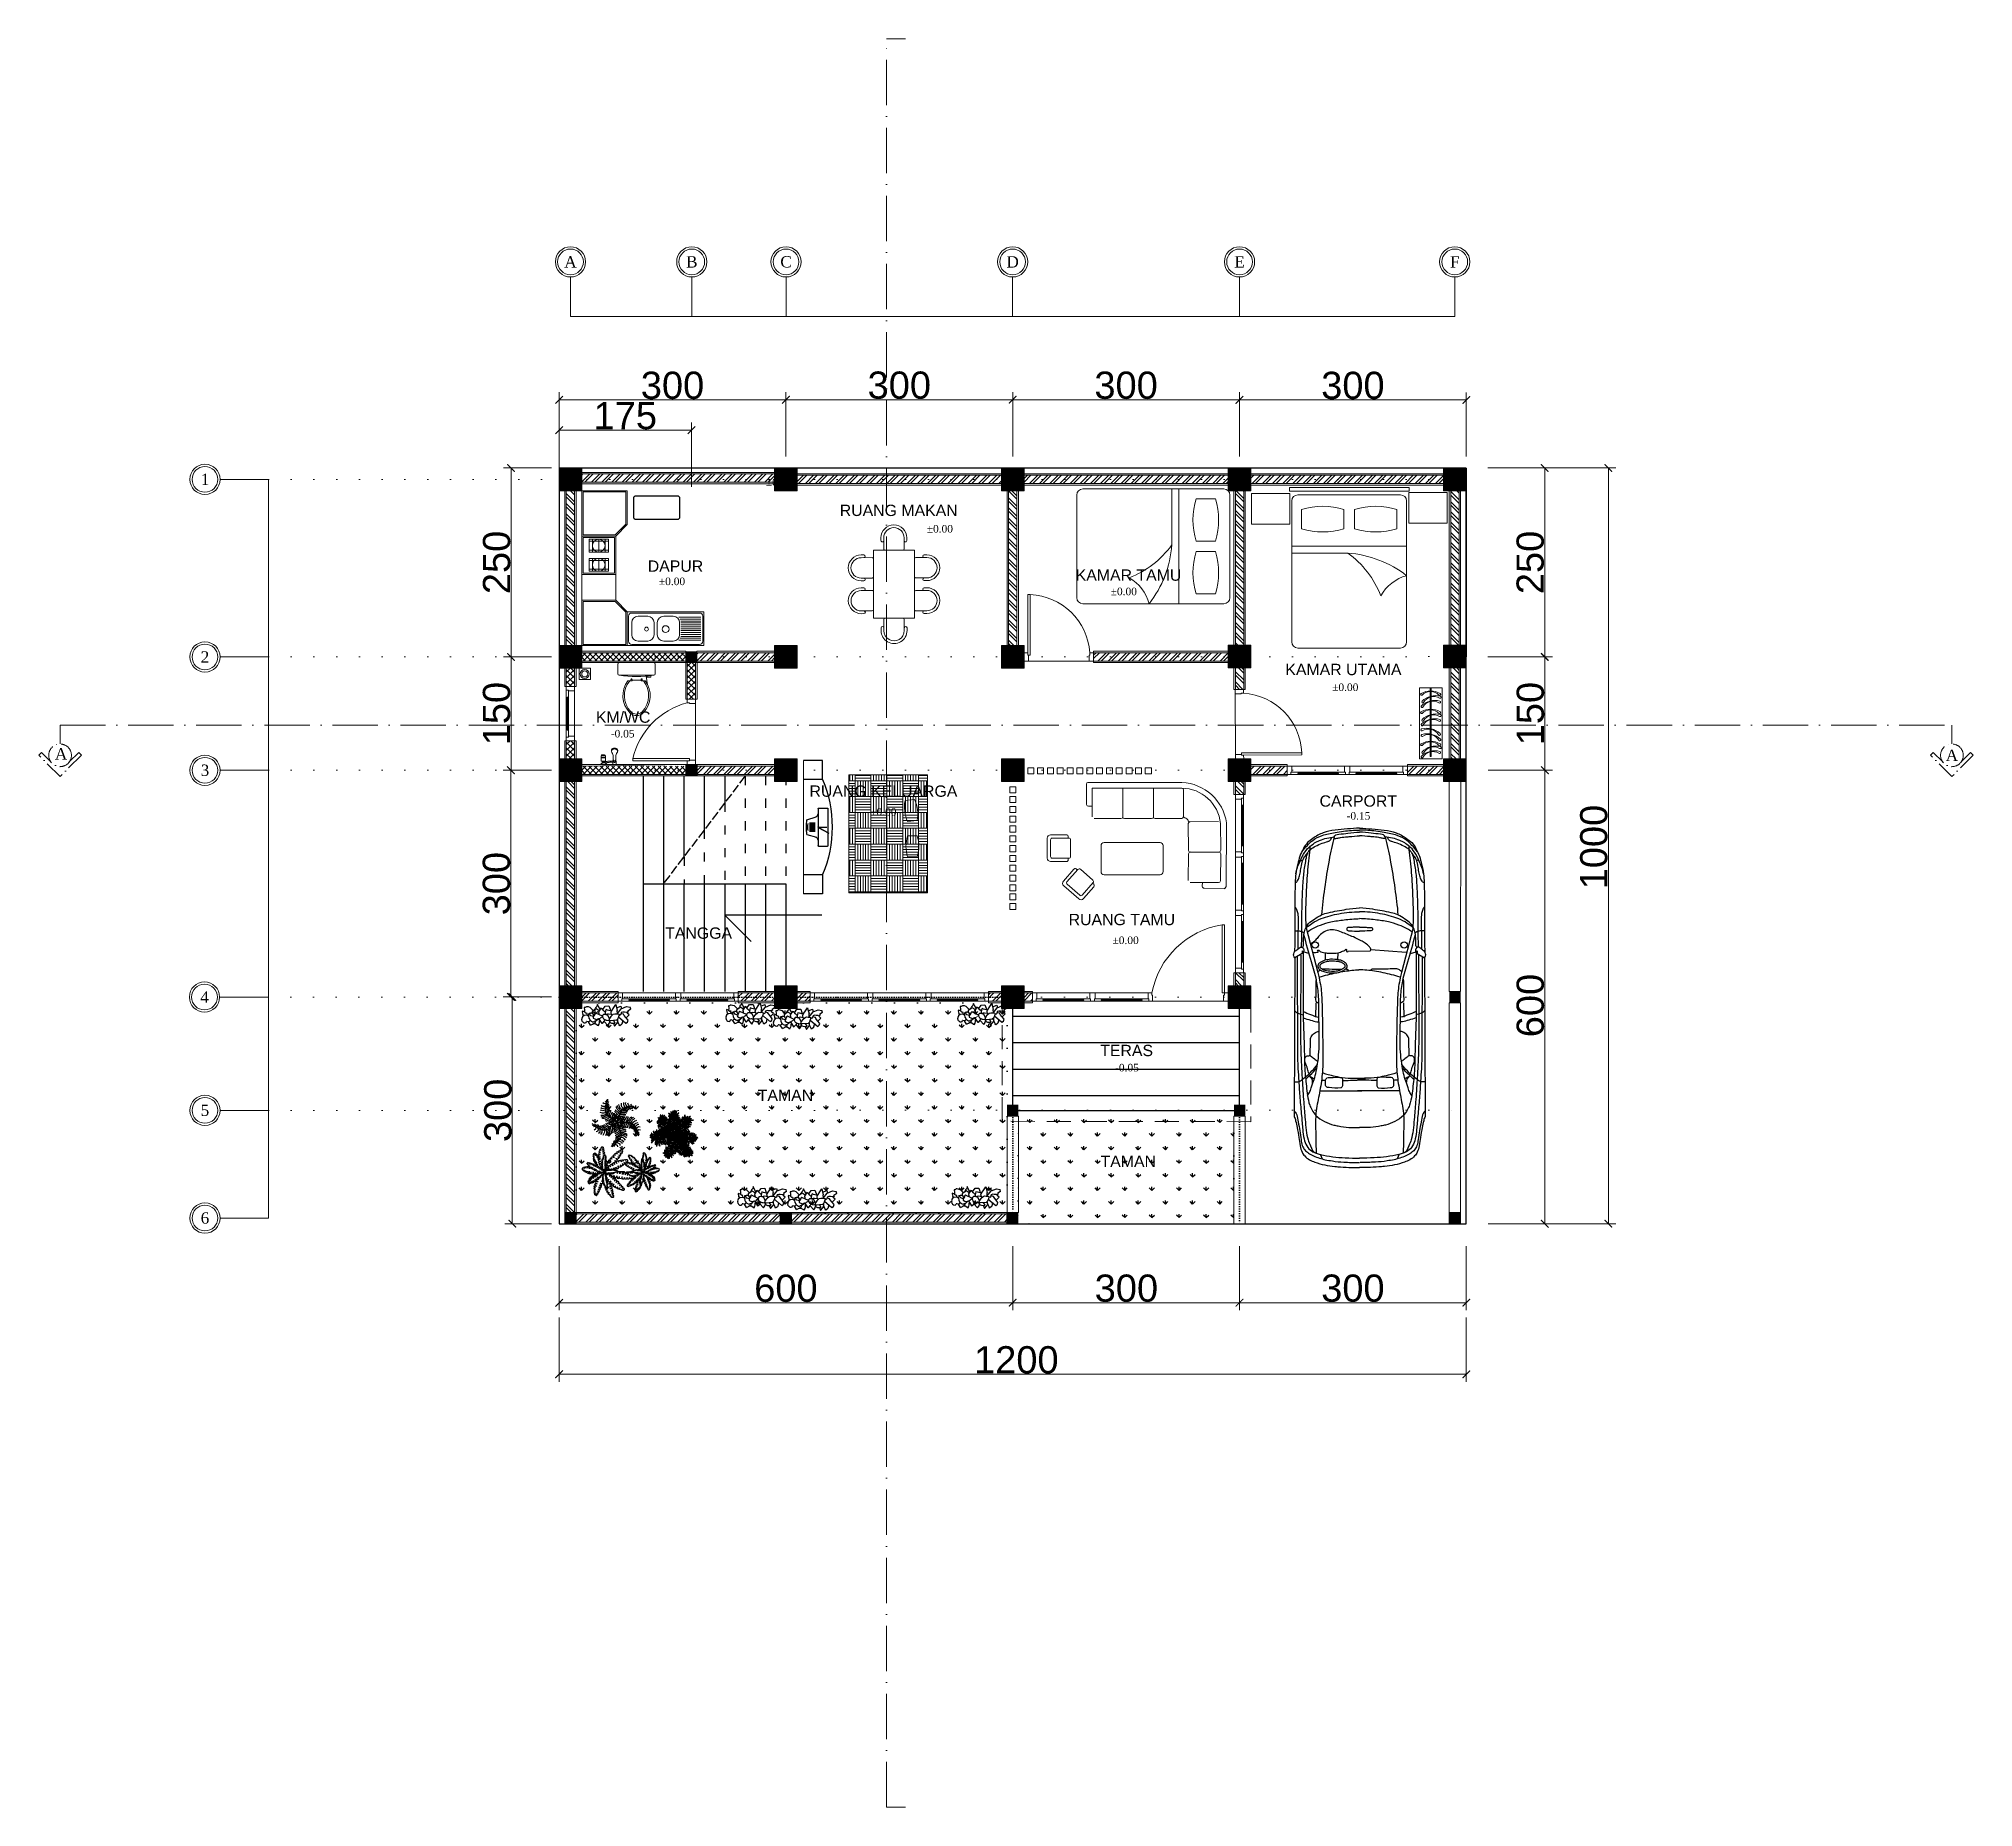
# Model space of a CAD drawing. Header units: millimetres. Extents: x -12161372 to 46643, y -9506984 to 15358.
# Drawn here: x 8100 to 10659, y 4518 to 6858 of the extents above; entities that cross this region are included whole.
import ezdxf

# ---------------------------------------------------------------- set-up
doc = ezdxf.new("R2010")
doc.units = ezdxf.units.MM
for name, pattern in [('ACAD_ISO02W100', [15, 12, -3]), ('ACAD_ISO03W100', [30, 12, -18]), ('ACAD_ISO07W100', [3, 0, -3]), ('ACAD_ISO10W100', [18, 12, -3, 0, -3]), ('DASHED', [70, 50, -20]), ('HIDDEN2', [4.7625, 3.175, -1.5875])]:
    doc.linetypes.add(name, pattern=pattern)
for name, color, linetype, lineweight in [('arsiran', 202, 'Continuous', 0), ('atap', 220, 'Continuous', 0), ('dimensi', 50, 'Continuous', 5), ('dinding', 110, 'Continuous', 9), ('furniture', 7, 'Continuous', 5), ('garis potongan', 3, 'ACAD_ISO10W100', 18), ('interior', 7, 'Continuous', 13), ('jendela', 7, 'Continuous', 15), ('kolom', 150, 'Continuous', 13), ('pintu', 7, 'Continuous', 13), ('teks', 255, 'Continuous', 5), ('tumbuhan', 3, 'Continuous', 5)]:
    doc.layers.add(name, color=color, linetype=linetype, lineweight=lineweight)
for name, color, linetype in [('DIENHOA', 3, 'Continuous'), ('lantai', 9, 'Continuous'), ('RENCANA ATAP', 7, 'Continuous'), ('RING BALOK', 7, 'Continuous'), ('THIET-BI', 21, 'Continuous')]:
    doc.layers.add(name, color=color, linetype=linetype)
doc.layers.add('GRID', color=7, linetype='Continuous', plot=False)
doc.layers.add('lahan', color=253, linetype='Continuous', plot=False)
doc.styles.get("Standard").update_dxf_attribs({"font": 'arial.ttf'})
doc.styles.add('teks2', font='times.ttf', dxfattribs={"height": 15})
doc.styles.add('teks3', font='times.ttf', dxfattribs={"height": 25})
doc.dimstyles.new('ISO-25', dxfattribs={"dimtxt": 4.5, "dimasz": 10, "dimexe": 10, "dimexo": 10, "dimtad": 1, "dimtxsty": 'Standard', "dimblk": 'ARCHTICK', "dimcen": 2.5, "dimclrt": 256, "dimadec": 0, "dimazin": 0, "dimtfac": 1, "dimtmove": 0, "dimatfit": 3, "dimfxl": 75, "dimfxlon": 1, "dimtfillclr": 256, "dimlwd": -1, "dimlwe": -1, "dimarcsym": 0})
pattern_1 = [(90, (-3520.336, 0), (-17.960512, 17.960512), [4.7625, -31.158524]), (45, (-3520.336, 0), (-17.96051, 17.96051), [4.7625, -20.6375]), (135, (-3520.336, 0), (-17.96051, -17.96051), [4.7625, -20.6375])]
pattern_2 = [(45, (-2274.681, -4513.269), (-6.735192, 6.735192), []), (45, (-2270.191, -4513.269), (-6.735192, 6.735192), [])]
pattern_3 = [(45, (-2527.686, -4513.269), (-6.735192, 6.735192), []), (45, (-2523.196, -4513.269), (-6.735192, 6.735192), [])]

msp = doc.modelspace()

# ---------------------------------------------------------------- texts
at = {"layer": 'furniture', "ltscale": 10, "char_height": 15, "attachment_point": 1}
for s, width, insert in [('TANGGA', 108, (8929.109, 5682.378)), ('TERAS', 78.61423, (9504.6, 5527.015)), ('TAMAN', 73.89916, (9051.533, 5467.743)), ('TAMAN', 73.89916, (9504.998, 5380.276))]:
    msp.add_mtext_dynamic_manual_height_columns(s, width=width, gutter_width=100, heights=[0], dxfattribs=dict(at, insert=insert))
at = {"layer": 'teks', "attachment_point": 5}
for s, width, insert, char_height, style in [('A', 35.65071, (8803.847, 6563.046), 15, 'teks2'), ('B', 35.65071, (8964.332, 6563.046), 15, 'teks2'), ('C', 35.65071, (9088.986, 6563.046), 15, 'teks2'), ('D', 35.65071, (9388.704, 6563.046), 15, 'teks2'), ('E', 35.65071, (9688.847, 6563.046), 15, 'teks2'), ('F', 35.65071, (9973.562, 6563.046), 15, 'teks2'), ('1', 35.65071, (8320.364, 6275.262), 15, 'teks2'), ('\\pxi-3,l4,t4;%%P0.00', 79.47508, (9074.743, 6271.46), 10, 'teks3'), ('\\pxi-3,l4,t4;%%P0.00', 79.47508, (9287.471, 6209.704), 10, 'teks3'), ('\\pxi-3,l4,t4;%%P0.00', 79.47508, (8933.136, 6140.173), 10, 'teks3'), ('\\pxi-3,l4,t4;%%P0.00', 79.47508, (9530.801, 6126.795), 10, 'teks3'), ('2', 35.65071, (8320.364, 6040.262), 15, 'teks2'), ('\\pxi-3,l4,t4;%%P0.00', 79.47508, (9823.694, 6000.099), 10, 'teks3'), ('\\pxi-3,l4,t4;-0.05', 79.47508, (8867.902, 5938.644), 10, 'teks3'), ('3', 35.65071, (8320.364, 5890.262), 15, 'teks2'), ('\\pxi-3,l4,t4;%%P0.00', 79.47508, (9212.659, 5835.156), 10, 'teks3'), ('\\pxi-3,l4,t4;%%P0.00', 79.47508, (9533.167, 5665.283), 10, 'teks3'), ('4', 35.65071, (8319.739, 5590.262), 15, 'teks2'), ('\\pxi-3,l4,t4;-0.05', 79.47508, (9534.983, 5496.76), 10, 'teks3'), ('5', 35.65071, (8320.364, 5440.262), 15, 'teks2'), ('6', 35.65071, (8320.364, 5297.762), 15, 'teks2')]:
    msp.add_mtext_dynamic_manual_height_columns(s, width=width, gutter_width=15, heights=[0], dxfattribs=dict(at, insert=insert, char_height=char_height, style=style))
at = {"layer": 'teks', "ltscale": 10, "char_height": 15, "attachment_point": 1}
for s, width, insert in [('RUANG MAKAN', 161.62992, (9160.038, 6241.751)), ('DAPUR', 126.22509, (8906.062, 6167.956)), ('KAMAR TAMU', 147.06365, (9472.15, 6156.07)), ('KAMAR UTAMA', 169.5723, (9749.469, 6031.2)), ('KM/WC', 86.43444, (8837.435, 5968.155)), ('RUANG KELUARGA', 281.53599, (9120.019, 5870.24)), ('CARPORT', 109.7851, (9794.689, 5857.131)), ('RUANG TAMU', 150.15314, (9462.81, 5700.337))]:
    msp.add_mtext_dynamic_manual_height_columns(s, width=width, gutter_width=100, heights=[0], dxfattribs=dict(at, insert=insert))
at = {"layer": 'teks', "ltscale": 2, "char_height": 15, "attachment_point": 5, "style": 'teks2'}
for insert in [(8130.027, 5911.984), (10631.192, 5910.082)]:
    msp.add_mtext_dynamic_manual_height_columns('A', width=35.65071, gutter_width=15, heights=[0], dxfattribs=dict(at, insert=insert))
at = {"layer": 'teks', "insert": (9841.165, 5829.915), "char_height": 10, "attachment_point": 5, "rotation": 359.998124, "style": 'teks3'}
msp.add_mtext_dynamic_manual_height_columns('\\pxi-3,l4,t4;-0.15', width=79.47508, gutter_width=15, heights=[0], dxfattribs=at)

# ---------------------------------------------------------------- blocks, each defined once
blk = doc.blocks.new('*U21')
at = {"layer": 'arsiran'}
h = blk.add_hatch(dxfattribs=at)
h.set_pattern_fill('ANSI32', color=256)
h.set_pattern_definition([(45, (-2340.073, -4513.269), (-6.735192, 6.735192), []), (45, (-2335.583, -4513.269), (-6.735192, 6.735192), [])])
h.paths.add_polyline_path([(0, 5.5), (0, -5.5), (204.6, -5.5), (204.6, 5.5)])
blk.add_lwpolyline([(0, -5.5), (204.6, -5.5), (204.6, 5.5), (0, 5.5)], close=True, dxfattribs=at)
at = {"layer": 'dinding'}
blk.add_lwpolyline([(0, -7.5), (204.6, -7.5), (204.6, 7.5), (0, 7.5)], close=True, dxfattribs=at)
blk = doc.blocks.new('*U22')
at = {"layer": 'arsiran'}
h = blk.add_hatch(dxfattribs=at)
h.set_pattern_fill('ANSI32', color=256)
h.set_pattern_definition([(45, (-2339.748, -4513.269), (-6.735192, 6.735192), []), (45, (-2335.258, -4513.269), (-6.735192, 6.735192), [])])
h.paths.add_polyline_path([(0, 5.5), (0, -5.5), (204.9, -5.5), (204.9, 5.5)])
blk.add_lwpolyline([(0, -5.5), (204.9, -5.5), (204.9, 5.5), (0, 5.5)], close=True, dxfattribs=at)
at = {"layer": 'dinding'}
blk.add_lwpolyline([(0, -7.5), (204.9, -7.5), (204.9, 7.5), (0, 7.5)], close=True, dxfattribs=at)
blk = doc.blocks.new('*U23')
at = {"layer": 'arsiran'}
h = blk.add_hatch(dxfattribs=at)
h.set_pattern_fill('ANSI32', color=256)
h.set_pattern_definition([(45, (-2339.681, -4513.269), (-6.735192, 6.735192), []), (45, (-2335.191, -4513.269), (-6.735192, 6.735192), [])])
h.paths.add_polyline_path([(0, 5.5), (0, -5.5), (205, -5.5), (205, 5.5)])
blk.add_lwpolyline([(0, -5.5), (205, -5.5), (205, 5.5), (0, 5.5)], close=True, dxfattribs=at)
at = {"layer": 'dinding'}
blk.add_lwpolyline([(0, -7.5), (205, -7.5), (205, 7.5), (0, 7.5)], close=True, dxfattribs=at)
blk = doc.blocks.new('*U10')
at = {"layer": 'arsiran'}
h = blk.add_hatch(dxfattribs=at)
h.set_pattern_fill('ANSI32', color=256)
h.set_pattern_definition(pattern_2)
h.paths.add_polyline_path([(0, 5.5), (0, -5.5), (270, -5.5), (270, 5.5)])
blk.add_lwpolyline([(0, -5.5), (270, -5.5), (270, 5.5), (0, 5.5)], close=True, dxfattribs=at)
at = {"layer": 'dinding'}
blk.add_lwpolyline([(0, -7.5), (270, -7.5), (270, 7.5), (0, 7.5)], close=True, dxfattribs=at)
blk = doc.blocks.new('*U24')
at = {"layer": 'arsiran'}
h = blk.add_hatch(dxfattribs=at)
h.set_pattern_fill('ANSI32', color=256)
h.set_pattern_definition([(45, (-2289.681, -4513.269), (-6.735192, 6.735192), []), (45, (-2285.191, -4513.269), (-6.735192, 6.735192), [])])
h.paths.add_polyline_path([(0, 5.5), (0, -5.5), (255, -5.5), (255, 5.5)])
blk.add_lwpolyline([(0, -5.5), (255, -5.5), (255, 5.5), (0, 5.5)], close=True, dxfattribs=at)
at = {"layer": 'dinding'}
blk.add_lwpolyline([(0, -7.5), (255, -7.5), (255, 7.5), (0, 7.5)], close=True, dxfattribs=at)
blk = doc.blocks.new('*U4')
at = {"layer": 'arsiran'}
h = blk.add_hatch(dxfattribs=at)
h.set_pattern_fill('ANSI32', color=256)
h.set_pattern_definition(pattern_2)
h.paths.add_polyline_path([(0, 5.5), (0, -5.5), (270, -5.5), (270, 5.5)])
blk.add_lwpolyline([(0, -5.5), (270, -5.5), (270, 5.5), (0, 5.5)], close=True, dxfattribs=at)
at = {"layer": 'dinding'}
blk.add_lwpolyline([(0, -7.5), (270, -7.5), (270, 7.5), (0, 7.5)], close=True, dxfattribs=at)
blk = doc.blocks.new('*U36')
at = {"layer": 'arsiran'}
h = blk.add_hatch(dxfattribs=at)
h.set_pattern_fill('ANSI32', color=256)
h.set_pattern_definition([(45, (-2496.686, -4513.269), (-6.735192, 6.735192), []), (45, (-2492.196, -4513.269), (-6.735192, 6.735192), [])])
h.paths.add_polyline_path([(0, 5.5), (0, -5.5), (48, -5.5), (48, 5.5)])
blk.add_lwpolyline([(0, -5.5), (48, -5.5), (48, 5.5), (0, 5.5)], close=True, dxfattribs=at)
at = {"layer": 'dinding'}
blk.add_lwpolyline([(0, -7.5), (48, -7.5), (48, 7.5), (0, 7.5)], close=True, dxfattribs=at)
blk = doc.blocks.new('*U38')
at = {"layer": 'arsiran'}
h = blk.add_hatch(dxfattribs=at)
h.set_pattern_fill('ANSI32', color=256)
h.set_pattern_definition([(45, (-2366.681, -4513.269), (-6.735192, 6.735192), []), (45, (-2362.191, -4513.269), (-6.735192, 6.735192), [])])
h.paths.add_polyline_path([(0, 5.5), (0, -5.5), (178, -5.5), (178, 5.5)])
blk.add_lwpolyline([(0, -5.5), (178, -5.5), (178, 5.5), (0, 5.5)], close=True, dxfattribs=at)
at = {"layer": 'dinding'}
blk.add_lwpolyline([(0, -7.5), (178, -7.5), (178, 7.5), (0, 7.5)], close=True, dxfattribs=at)
blk = doc.blocks.new('*U39')
at = {"layer": 'arsiran'}
h = blk.add_hatch(dxfattribs=at)
h.set_pattern_fill('ANSI32', color=256, angle=0.2241)
h.set_pattern_definition([(45.22412, (-2498.637, -4523.077), (-6.761486, 6.708795), []), (45.22412, (-2494.147, -4523.059), (-6.761486, 6.708795), [])])
h.paths.add_polyline_path([(0, 5.5), (0, -5.5), (28.4, -5.4), (28.3, 5.6)])
blk.add_lwpolyline([(0, -5.5), (28.4, -5.4), (28.3, 5.6), (0, 5.5)], close=True, dxfattribs=at)
at = {"layer": 'dinding'}
blk.add_lwpolyline([(0, -7.5), (28.4, -7.4), (28.3, 7.6), (0, 7.5)], close=True, dxfattribs=at)
blk = doc.blocks.new('*U25')
at = {"layer": 'arsiran'}
h = blk.add_hatch(dxfattribs=at)
h.set_pattern_fill('ANSI32', color=256)
h.set_pattern_definition([(45, (-2424.289, -4513.269), (-6.735192, 6.735192), []), (45, (-2419.799, -4513.269), (-6.735192, 6.735192), [])])
h.paths.add_polyline_path([(0, 5.5), (0, -5.5), (120.4, -5.5), (120.4, 5.5)])
blk.add_lwpolyline([(0, -5.5), (120.4, -5.5), (120.4, 5.5), (0, 5.5)], close=True, dxfattribs=at)
at = {"layer": 'dinding'}
blk.add_lwpolyline([(0, -7.5), (120.4, -7.5), (120.4, 7.5), (0, 7.5)], close=True, dxfattribs=at)
blk = doc.blocks.new('*U42')
at = {"layer": 'arsiran'}
h = blk.add_hatch(dxfattribs=at)
h.set_pattern_fill('ANSI32', color=256)
h.set_pattern_definition(pattern_3)
h.paths.add_polyline_path([(0, 5.5), (0, -5.5), (17, -5.5), (17, 5.5)])
blk.add_lwpolyline([(0, -5.5), (17, -5.5), (17, 5.5), (0, 5.5)], close=True, dxfattribs=at)
at = {"layer": 'dinding'}
blk.add_lwpolyline([(0, -7.5), (17, -7.5), (17, 7.5), (0, 7.5)], close=True, dxfattribs=at)
blk = doc.blocks.new('*U33')
at = {"layer": 'arsiran'}
h = blk.add_hatch(dxfattribs=at)
h.set_pattern_fill('ANSI32', color=256, angle=0.042)
h.set_pattern_definition([(45.04204, (-2530.368, -4515.126), (-6.740132, 6.730249), []), (45.04204, (-2525.878, -4515.123), (-6.740132, 6.730249), [])])
h.paths.add_polyline_path([(0, 5.5), (0, -5.5), (11, -5.5), (11, 5.5)])
blk.add_lwpolyline([(0, -5.5), (11, -5.5), (11, 5.5), (0, 5.5)], close=True, dxfattribs=at)
at = {"layer": 'dinding'}
blk.add_lwpolyline([(0, -7.5), (11, -7.5), (11, 7.5), (0, 7.5)], close=True, dxfattribs=at)
blk = doc.blocks.new('*U68')
at = {"layer": 'arsiran'}
h = blk.add_hatch(dxfattribs=at)
h.set_pattern_fill('ANSI32', color=256)
h.set_pattern_definition([(45, (-2442.189, -4513.269), (-6.735192, 6.735192), []), (45, (-2437.699, -4513.269), (-6.735192, 6.735192), [])])
h.paths.add_polyline_path([(0, 5.5), (0, -5.5), (102.5, -5.5), (102.5, 5.5)])
blk.add_lwpolyline([(0, -5.5), (102.5, -5.5), (102.5, 5.5), (0, 5.5)], close=True, dxfattribs=at)
at = {"layer": 'dinding'}
blk.add_lwpolyline([(0, -7.5), (102.5, -7.5), (102.5, 7.5), (0, 7.5)], close=True, dxfattribs=at)
blk = doc.blocks.new('*U67')
at = {"layer": 'arsiran'}
h = blk.add_hatch(dxfattribs=at)
h.set_pattern_fill('ANSI32', color=256, angle=0.0417)
h.set_pattern_definition([(45.04173, (-2438.656, -4515.046), (-6.740095, 6.730285), []), (45.04173, (-2434.166, -4515.042), (-6.740095, 6.730285), [])])
h.paths.add_polyline_path([(0, 5.5), (0, -5.5), (102.7, -5.4), (102.7, 5.6)])
blk.add_lwpolyline([(0, -5.5), (102.7, -5.4), (102.7, 5.6), (0, 5.5)], close=True, dxfattribs=at)
at = {"layer": 'dinding'}
blk.add_lwpolyline([(0, -7.5), (102.7, -7.4), (102.7, 7.6), (0, 7.5)], close=True, dxfattribs=at)
blk = doc.blocks.new('*U41')
at = {"layer": 'arsiran'}
h = blk.add_hatch(dxfattribs=at)
h.set_pattern_fill('ANSI32', color=256, angle=0.0741)
h.set_pattern_definition([(45.07412, (-2521.851, -4516.535), (-6.743899, 6.726474), []), (45.07412, (-2517.361, -4516.529), (-6.743899, 6.726474), [])])
h.paths.add_polyline_path([(0, 5.5), (0, -5.5), (17, -5.5), (17, 5.5)])
blk.add_lwpolyline([(0, -5.5), (17, -5.5), (17, 5.5), (0, 5.5)], close=True, dxfattribs=at)
at = {"layer": 'dinding'}
blk.add_lwpolyline([(0, -7.5), (17, -7.5), (17, 7.5), (0, 7.5)], close=True, dxfattribs=at)
blk = doc.blocks.new('*U37')
at = {"layer": 'arsiran'}
h = blk.add_hatch(dxfattribs=at)
h.set_pattern_fill('ANSI32', color=256)
h.set_pattern_definition(pattern_3)
h.paths.add_polyline_path([(0, 5.5), (0, -5.5), (17, -5.5), (17, 5.5)])
blk.add_lwpolyline([(0, -5.5), (17, -5.5), (17, 5.5), (0, 5.5)], close=True, dxfattribs=at)
at = {"layer": 'dinding'}
blk.add_lwpolyline([(0, -7.5), (17, -7.5), (17, 7.5), (0, 7.5)], close=True, dxfattribs=at)
blk = doc.blocks.new('*U40')
at = {"layer": 'arsiran'}
h = blk.add_hatch(dxfattribs=at)
h.set_pattern_fill('ANSI32', color=256)
h.set_pattern_definition([(45, (-2496.681, -4513.269), (-6.735192, 6.735192), []), (45, (-2492.191, -4513.269), (-6.735192, 6.735192), [])])
h.paths.add_polyline_path([(0, 5.5), (0, -5.5), (48, -5.5), (48, 5.5)])
blk.add_lwpolyline([(0, -5.5), (48, -5.5), (48, 5.5), (0, 5.5)], close=True, dxfattribs=at)
at = {"layer": 'dinding'}
blk.add_lwpolyline([(0, -7.5), (48, -7.5), (48, 7.5), (0, 7.5)], close=True, dxfattribs=at)
blk = doc.blocks.new('*U48')
at = {"layer": 'arsiran'}
h = blk.add_hatch(dxfattribs=at)
h.set_pattern_fill('ANSI32', color=256)
h.set_pattern_definition([(45, (-2259.737, -4513.269), (-6.735192, 6.735192), []), (45, (-2255.247, -4513.269), (-6.735192, 6.735192), [])])
h.paths.add_polyline_path([(0, 5.5), (0, -5.5), (284.9, -5.5), (284.9, 5.5)])
blk.add_lwpolyline([(0, -5.5), (284.9, -5.5), (284.9, 5.5), (0, 5.5)], close=True, dxfattribs=at)
at = {"layer": 'dinding'}
blk.add_lwpolyline([(0, -7.5), (284.9, -7.5), (284.9, 7.5), (0, 7.5)], close=True, dxfattribs=at)
blk = doc.blocks.new('A$C242571DA')
for p, q in [((1317, 1580), (1910, 1425)), ((1638, 1619), (1625, 1632)), ((1625, 1632), (1660, 1632)), ((1638, 1619), (2503, 1619)), ((1660, 1548), (1638, 1619)), ((1660, 1632), (1714, 1733)), ((1682, 1652), (2695, 1655)), ((1700, 1699), (2985, 1696)), ((1714, 1733), (3817, 1740)), ((2503, 1619), (2862, 1608)), ((1644, 1489), (1610, 1020)), ((2312, 1454), (2501, 1457)), ((3007, 1527), (2808, 1525)), ((3475, 1401), (3475, 843)), ((4315, 1398), (4377, 1370)), ((1626, 1007), (1633, 720)), ((3475, 346), (3475, 904)), ((1740, 585), (1649, 587)), ((1317, 167), (1910, 322)), ((1746, 421), (1649, 421)), ((2312, 292), (2501, 290)), ((4315, 349), (4377, 376)), ((1638, 128), (1625, 115)), ((1625, 115), (1660, 115)), ((1660, 199), (1638, 128)), ((1638, 128), (2503, 128)), ((1660, 115), (1714, 14)), ((1682, 95), (2695, 91)), ((1700, 47), (2985, 51)), ((1714, 14), (3817, 7)), ((2503, 128), (2862, 139)), ((3007, 220), (2808, 222))]:
    blk.add_line(p, q)
for centre in [(1546, 1463), (1546, 284)]:
    blk.add_ellipse(centre, major_axis=(0, 42.9), ratio=0.983266, start_param=4.712389, end_param=10.995574)
for points, knots in [([(0, 873), (0, 928), (16, 1089), (26, 1310), (121, 1476), (189, 1569), (273, 1623), (370, 1666), (483, 1695), (561, 1715), (605, 1716)], [0, 0, 0, 0, 0.16039, 0.479033, 0.632967, 0.722015, 0.817474, 0.927562, 1.03733, 1.167094, 1.167094, 1.167094, 1.167094]), ([(311, 1637), (282, 1614), (230, 1570), (149, 1486), (85, 1361), (60, 1219), (33, 1054), (25, 945), (25, 873)], [0, 0, 0, 0, 0.1095129, 0.2035347, 0.3452507, 0.5161382, 0.6275464, 0.8383798, 0.8383798, 0.8383798, 0.8383798]), ([(605, 1716), (546, 1714), (449, 1665), (321, 1611), (225, 1521), (147, 1391), (122, 1275), (114, 1209)], [0, 0, 0, 0, 0.1772572, 0.3124951, 0.4151678, 0.5597243, 0.7575412, 0.7575412, 0.7575412, 0.7575412]), ([(427, 1657), (429, 1647), (427, 1625), (400, 1617), (368, 1594), (328, 1565), (272, 1524), (237, 1452), (196, 1377), (184, 1315), (170, 1280), (157, 1254), (133, 1244), (119, 1243)], [0, 0, 0, 0, 0.0304541, 0.0502818, 0.0786089, 0.1479133, 0.1986294, 0.2831705, 0.3780326, 0.4523267, 0.4667809, 0.4902599, 0.5347198, 0.5347198, 0.5347198, 0.5347198]), ([(1317, 1580), (1228, 1586), (1036, 1585), (741, 1573), (486, 1553), (333, 1534), (283, 1528)], [0, 0, 0, 0, 0.269375, 0.574535, 0.885339, 1.036319, 1.036319, 1.036319, 1.036319]), ([(324, 1558), (345, 1572), (400, 1585), (516, 1607), (680, 1626), (885, 1636), (1117, 1642), (1346, 1644), (1505, 1645), (1574, 1646)], [0, 0, 0, 0, 0.076148, 0.165903, 0.355672, 0.569871, 0.782325, 1.050047, 1.257936, 1.257936, 1.257936, 1.257936]), ([(723, 1727), (721, 1715), (694, 1690), (643, 1672), (574, 1655), (508, 1647), (455, 1635), (429, 1627), (417, 1624)], [0, 0, 0, 0, 0.034703, 0.0959761, 0.1659336, 0.2471559, 0.2929944, 0.3295918, 0.3295918, 0.3295918, 0.3295918]), ([(605, 1716), (642, 1723), (789, 1729), (1039, 1732), (1344, 1730), (1542, 1733), (1634, 1734)], [0, 0, 0, 0, 0.114897, 0.437061, 0.754269, 1.029686, 1.029686, 1.029686, 1.029686]), ([(1044, 1729), (1049, 1718), (1081, 1704), (1139, 1688), (1238, 1686), (1395, 1691), (1522, 1692), (1601, 1693)], [0, 0, 0, 0, 0.0364992, 0.0923739, 0.1867837, 0.3273982, 0.5667068, 0.5667068, 0.5667068, 0.5667068]), ([(1555, 1618), (1528, 1618), (1473, 1620), (1393, 1609), (1318, 1591), (1249, 1545), (1201, 1467), (1143, 1386), (1105, 1240), (1076, 1072), (1056, 932), (1056, 873)], [0, 0, 0, 0, 0.082256, 0.165174, 0.241383, 0.30939, 0.405348, 0.511507, 0.603349, 0.843635, 1.017671, 1.017671, 1.017671, 1.017671]), ([(1317, 1580), (1297, 1556), (1248, 1494), (1178, 1350), (1124, 1137), (1106, 965), (1106, 873)], [0, 0, 0, 0, 0.0947759, 0.2311242, 0.4700259, 0.7400315, 0.7400315, 0.7400315, 0.7400315]), ([(1373, 1563), (1357, 1545), (1322, 1490), (1277, 1386), (1233, 1244), (1211, 1069), (1197, 942), (1197, 873)], [0, 0, 0, 0, 0.0708922, 0.1925846, 0.3348457, 0.5072814, 0.7109928, 0.7109928, 0.7109928, 0.7109928]), ([(1357, 1732), (1357, 1713), (1360, 1679), (1364, 1630), (1383, 1614), (1391, 1607)], [0, 0, 0, 0, 1.462159, 2.651105, 3.386321, 3.386321, 3.386321, 3.386321]), ([(3536, 1563), (3520, 1551), (3484, 1526), (3408, 1511), (3323, 1473), (3208, 1445), (3073, 1422), (2867, 1405), (2626, 1413), (2397, 1411), (2201, 1417), (2001, 1438), (1732, 1526), (1528, 1579), (1408, 1611)], [0, 0, 0, 0, 0.05975, 0.126928, 0.230034, 0.336675, 0.482225, 0.641324, 0.954906, 1.203173, 1.330375, 1.542773, 1.802261, 2.175545, 2.175545, 2.175545, 2.175545]), ([(1574, 1646), (1573, 1638), (1574, 1622), (1560, 1619), (1555, 1618)], [0, 0, 0, 0, 0.02274132, 0.03717479, 0.03717479, 0.03717479, 0.03717479]), ([(1714, 1733), (1708, 1738), (1683, 1753), (1629, 1741), (1606, 1691), (1562, 1652), (1594, 1610), (1628, 1608), (1638, 1619)], [0, 0, 0, 0, 0.024864, 0.0846267, 0.1362471, 0.1900683, 0.2245199, 0.2681841, 0.2681841, 0.2681841, 0.2681841]), ([(2415, 1735), (2425, 1723), (2447, 1699), (2461, 1658), (2468, 1629), (2468, 1616)], [1.808086, 1.808086, 1.808086, 1.808086, 2.918874, 4.131288, 5.10151, 5.10151, 5.10151, 5.10151]), ([(2424, 1619), (2442, 1590), (2464, 1519), (2495, 1451), (2502, 1411)], [0, 0, 0, 0, 0.1000351, 0.2184418, 0.2184418, 0.2184418, 0.2184418]), ([(2508, 1618), (2521, 1588), (2537, 1527), (2560, 1458), (2563, 1421), (2564, 1411)], [0, 0, 0, 0, 2.528586, 4.711885, 5.408215, 5.408215, 5.408215, 5.408215]), ([(2695, 1655), (2830, 1655), (3041, 1651), (3351, 1631), (3527, 1623), (3627, 1612)], [0, 0, 0, 0, 0.4042759, 0.6333827, 0.9326252, 0.9326252, 0.9326252, 0.9326252]), ([(2862, 1608), (2921, 1607), (3047, 1601), (3191, 1602), (3357, 1584), (3498, 1571), (3623, 1549), (3664, 1533)], [0, 0, 0, 0, 0.1783018, 0.3787173, 0.431954, 0.6762374, 0.8077184, 0.8077184, 0.8077184, 0.8077184]), ([(2985, 1696), (3051, 1696), (3172, 1691), (3367, 1678), (3575, 1664), (3788, 1644), (3968, 1628), (4104, 1617), (4204, 1578), (4272, 1519), (4301, 1452), (4342, 1305), (4362, 1111), (4367, 937), (4367, 873)], [0, 0, 0, 0, 0.198873, 0.363323, 0.587433, 0.823543, 1.004622, 1.129816, 1.230113, 1.320655, 1.388577, 1.443334, 1.771447, 1.958652, 1.958652, 1.958652, 1.958652]), ([(3248, 1545), (3227, 1550), (3176, 1562), (3114, 1593), (3053, 1605), (3010, 1579), (3010, 1545), (3010, 1516), (3034, 1500), (3053, 1465), (3079, 1444), (3084, 1424)], [0, 0, 0, 0, 0.0655106, 0.1550445, 0.2094604, 0.2438604, 0.287164, 0.3001388, 0.3275984, 0.3616951, 0.4200969, 0.4200969, 0.4200969, 0.4200969]), ([(3357, 1739), (3355, 1719), (3361, 1678), (3324, 1632), (3255, 1544), (3187, 1476), (3125, 1432)], [0, 0, 0, 0, 0.0597371, 0.1139981, 0.1672498, 0.3938869, 0.3938869, 0.3938869, 0.3938869]), ([(3319, 1587), (3303, 1568), (3257, 1517), (3207, 1467), (3171, 1440)], [0, 0, 0, 0, 1.868162, 5.271297, 5.271297, 5.271297, 5.271297]), ([(3627, 1612), (3702, 1609), (3826, 1597), (3991, 1583), (4112, 1562), (4212, 1523), (4290, 1488), (4301, 1448)], [0, 0, 0, 0, 0.2277977, 0.3719478, 0.4996814, 0.5863441, 0.709615, 0.709615, 0.709615, 0.709615]), ([(3745, 1737), (3749, 1730), (3764, 1717), (3811, 1699), (3895, 1687), (4003, 1663), (4108, 1649), (4196, 1638), (4259, 1603), (4302, 1550), (4340, 1484), (4365, 1408), (4390, 1324), (4398, 1267), (4402, 1235)], [0, 0, 0, 0, 0.0219205, 0.0572122, 0.1522539, 0.2718866, 0.3894011, 0.4710097, 0.5346344, 0.5986698, 0.6733118, 0.758696, 0.8351341, 0.9293726, 0.9293726, 0.9293726, 0.9293726]), ([(3817, 1740), (3833, 1730), (3883, 1718), (3973, 1695), (4085, 1680), (4194, 1663), (4281, 1644), (4344, 1598), (4390, 1540), (4427, 1449), (4458, 1337), (4476, 1233), (4478, 1175), (4479, 1162)], [0, 0, 0, 0, 0.056668, 0.14946, 0.28161, 0.392935, 0.481686, 0.542967, 0.622845, 0.69797, 0.833643, 0.965665, 1.00577, 1.00577, 1.00577, 1.00577]), ([(114, 1209), (215, 1239), (443, 1285), (788, 1339), (1030, 1371), (1146, 1379)], [0, 0, 0, 0, 0.317374, 0.69576, 1.04714, 1.04714, 1.04714, 1.04714]), ([(1898, 1426), (1889, 1421), (1871, 1397), (1856, 1345), (1868, 1234), (1864, 1132), (1863, 1038), (1877, 1022), (1885, 1016)], [0, 0, 0, 0, 0.842998, 2.122875, 3.997599, 9.174838, 10.012722, 10.751336, 10.751336, 10.751336, 10.751336]), ([(1970, 1407), (1960, 1370), (1927, 1259), (1891, 1078), (1874, 933), (1874, 864)], [0, 0, 0, 0, 0.1139079, 0.3411539, 0.543502, 0.543502, 0.543502, 0.543502]), ([(1910, 1425), (1933, 1419), (1996, 1408), (2094, 1386), (2212, 1377), (2419, 1367), (2705, 1366), (3033, 1354), (3316, 1371), (3559, 1416), (3789, 1462), (4029, 1453), (4196, 1455), (4293, 1448), (4301, 1448)], [0, 0, 0, 0, 0.073325, 0.188896, 0.303039, 0.425821, 0.811242, 1.159737, 1.41058, 1.660623, 1.899627, 2.11145, 2.377727, 2.401703, 2.401703, 2.401703, 2.401703]), ([(1997, 1450), (2040, 1455), (2127, 1452), (2220, 1454), (2287, 1457), (2306, 1434), (2313, 1420), (2316, 1414)], [0, 0, 0, 0, 3.267856, 6.568708, 7.399663, 8.099385, 8.621705, 8.621705, 8.621705, 8.621705]), ([(2808, 1525), (2792, 1525), (2752, 1520), (2711, 1473), (2690, 1431), (2691, 1410)], [0, 0, 0, 0, 0.0486628, 0.1144515, 0.1777721, 0.1777721, 0.1777721, 0.1777721]), ([(3232, 1368), (3241, 1356), (3253, 1316), (3272, 1241), (3298, 1128), (3311, 975), (3311, 858), (3312, 794)], [0, 0, 0, 0, 0.0451009, 0.1211996, 0.2308505, 0.385263, 0.5739042, 0.5739042, 0.5739042, 0.5739042]), ([(3275, 1533), (3288, 1528), (3300, 1505), (3308, 1482), (3312, 1473)], [0, 0, 0, 0, 0.983949, 1.771691, 1.771691, 1.771691, 1.771691]), ([(3372, 1495), (3354, 1497), (3316, 1495), (3292, 1526), (3275, 1533)], [0, 0, 0, 0, 0.0535488, 0.1060573, 0.1060573, 0.1060573, 0.1060573]), ([(3295, 1175), (3295, 1207), (3300, 1250), (3298, 1304), (3326, 1329), (3364, 1321), (3399, 1329), (3422, 1316), (3431, 1298), (3439, 1234), (3440, 1174), (3435, 1112), (3419, 1102), (3396, 1099), (3363, 1101), (3331, 1097), (3299, 1108), (3297, 1140), (3295, 1161), (3295, 1175)], [0, 0, 0, 0, 0.0969044, 0.1295913, 0.1506192, 0.1985921, 0.2360698, 0.2557908, 0.2719711, 0.2929882, 0.44406, 0.4519132, 0.4720918, 0.4918599, 0.5228758, 0.5707096, 0.5892096, 0.6145759, 0.654681, 0.654681, 0.654681, 0.654681]), ([(3664, 1533), (3687, 1526), (3735, 1502), (3817, 1445), (3884, 1343), (3925, 1240), (3937, 1177), (3940, 1158)], [0, 0, 0, 0, 0.0720749, 0.1581284, 0.2958089, 0.4262456, 0.4842292, 0.4842292, 0.4842292, 0.4842292]), ([(114, 1209), (103, 1207), (84, 1188), (76, 1122), (68, 1017), (53, 925), (53, 873)], [0, 0, 0, 0, 0.0314754, 0.0702057, 0.1915753, 0.3439346, 0.3439346, 0.3439346, 0.3439346]), ([(136, 1213), (139, 1212), (138, 1193), (133, 1168), (119, 1112), (116, 1059), (109, 975), (102, 920), (102, 873)], [0, 0, 0, 0, 0.0114788, 0.0403472, 0.0875838, 0.1755608, 0.1991501, 0.3369659, 0.3369659, 0.3369659, 0.3369659]), ([(1311, 873), (1311, 902), (1309, 951), (1315, 1002), (1314, 1039), (1332, 1045), (1346, 1044), (1357, 1029), (1359, 970), (1362, 918), (1363, 873)], [0, 0, 0, 0, 0.0857277, 0.1381048, 0.1641986, 0.1769751, 0.1890325, 0.2028129, 0.2286049, 0.3592554, 0.3592554, 0.3592554, 0.3592554]), ([(1626, 1007), (1623, 1013), (1603, 1029), (1559, 995), (1523, 952), (1480, 878), (1431, 774), (1385, 658), (1344, 551), (1343, 462), (1380, 387), (1428, 330), (1480, 295), (1510, 257), (1525, 233), (1528, 222)], [0, 0, 0, 0, 0.527288, 1.647451, 3.487558, 5.099073, 7.968657, 12.238313, 14.475187, 16.613757, 18.744202, 20.639343, 22.223389, 23.452731, 24.286529, 24.286529, 24.286529, 24.286529]), ([(3339, 1099), (3339, 1095), (3336, 1011), (3333, 926), (3330, 846)], [11.235438, 11.235438, 11.235438, 11.235438, 11.552536, 17.586883, 17.586883, 17.586883, 17.586883]), ([(3940, 1158), (3950, 1111), (3964, 1016), (3960, 921), (3960, 873)], [0, 0, 0, 0, 0.140379, 0.2808468, 0.2808468, 0.2808468, 0.2808468]), ([(4402, 1235), (4412, 1185), (4422, 1066), (4424, 946), (4424, 878)], [0, 0, 0, 0, 0.1502861, 0.3522699, 0.3522699, 0.3522699, 0.3522699]), ([(0, 873), (0, 819), (16, 658), (26, 437), (121, 270), (189, 178), (273, 124), (370, 80), (483, 52), (561, 32), (605, 31)], [0, 0, 0, 0, 0.16039, 0.479033, 0.632967, 0.722015, 0.817474, 0.927562, 1.03733, 1.167094, 1.167094, 1.167094, 1.167094]), ([(311, 109), (282, 133), (230, 177), (149, 261), (85, 385), (60, 528), (33, 692), (25, 802), (25, 873)], [0, 0, 0, 0, 0.1095129, 0.2035347, 0.3452507, 0.5161382, 0.6275464, 0.8383798, 0.8383798, 0.8383798, 0.8383798]), ([(114, 538), (103, 540), (84, 559), (76, 625), (68, 729), (53, 822), (53, 873)], [0, 0, 0, 0, 0.0314754, 0.0702057, 0.1915753, 0.3439346, 0.3439346, 0.3439346, 0.3439346]), ([(136, 534), (139, 535), (138, 553), (133, 578), (119, 635), (116, 688), (109, 772), (102, 827), (102, 873)], [0, 0, 0, 0, 0.0114788, 0.0403472, 0.0875838, 0.1755608, 0.1991501, 0.3369659, 0.3369659, 0.3369659, 0.3369659]), ([(1555, 129), (1528, 129), (1473, 126), (1393, 138), (1318, 156), (1249, 201), (1201, 280), (1143, 361), (1105, 506), (1076, 674), (1056, 814), (1056, 873)], [0, 0, 0, 0, 0.082256, 0.165174, 0.241383, 0.30939, 0.405348, 0.511507, 0.603349, 0.843635, 1.017671, 1.017671, 1.017671, 1.017671]), ([(1317, 167), (1297, 191), (1248, 252), (1178, 396), (1124, 609), (1106, 782), (1106, 873)], [0, 0, 0, 0, 0.0947759, 0.2311242, 0.4700259, 0.7400315, 0.7400315, 0.7400315, 0.7400315]), ([(1373, 184), (1357, 202), (1322, 257), (1277, 361), (1233, 503), (1211, 677), (1197, 804), (1197, 873)], [0, 0, 0, 0, 0.0708922, 0.1925846, 0.3348457, 0.5072814, 0.7109928, 0.7109928, 0.7109928, 0.7109928]), ([(1311, 873), (1311, 844), (1309, 796), (1315, 745), (1314, 707), (1332, 702), (1346, 703), (1357, 718), (1359, 777), (1362, 829), (1363, 873)], [0, 0, 0, 0, 0.0857277, 0.1381048, 0.1641986, 0.1769751, 0.1890325, 0.2028129, 0.2286049, 0.3592554, 0.3592554, 0.3592554, 0.3592554]), ([(1970, 339), (1960, 377), (1927, 488), (1893, 663), (1874, 802), (1874, 864)], [0, 0, 0, 0, 0.1139079, 0.3411539, 0.5260188, 0.5260188, 0.5260188, 0.5260188]), ([(2985, 51), (3051, 51), (3172, 56), (3367, 69), (3575, 82), (3788, 103), (3968, 119), (4104, 130), (4204, 169), (4272, 227), (4301, 295), (4342, 441), (4362, 636), (4367, 810), (4367, 873)], [0, 0, 0, 0, 0.198873, 0.363323, 0.587433, 0.823543, 1.004622, 1.129816, 1.230113, 1.320655, 1.388577, 1.443334, 1.771447, 1.958652, 1.958652, 1.958652, 1.958652]), ([(3232, 379), (3241, 391), (3253, 431), (3272, 506), (3298, 619), (3311, 772), (3311, 888), (3312, 952)], [0, 0, 0, 0, 0.0451009, 0.1211996, 0.2308505, 0.385263, 0.5739042, 0.5739042, 0.5739042, 0.5739042]), ([(3339, 648), (3339, 652), (3336, 736), (3333, 820), (3330, 901)], [11.235438, 11.235438, 11.235438, 11.235438, 11.552536, 17.586883, 17.586883, 17.586883, 17.586883]), ([(3940, 589), (3950, 636), (3964, 730), (3960, 826), (3960, 873)], [0, 0, 0, 0, 0.140379, 0.2808468, 0.2808468, 0.2808468, 0.2808468]), ([(4402, 512), (4412, 561), (4422, 681), (4424, 800), (4424, 869)], [0, 0, 0, 0, 0.1502861, 0.3522699, 0.3522699, 0.3522699, 0.3522699]), ([(605, 31), (546, 32), (449, 82), (321, 136), (225, 226), (147, 356), (122, 472), (114, 538)], [0, 0, 0, 0, 0.1772572, 0.3124951, 0.4151678, 0.5597243, 0.7575412, 0.7575412, 0.7575412, 0.7575412]), ([(114, 538), (215, 508), (443, 462), (788, 408), (1030, 376), (1146, 368)], [0, 0, 0, 0, 0.317374, 0.69576, 1.04714, 1.04714, 1.04714, 1.04714]), ([(1639, 326), (1635, 324), (1629, 318), (1613, 315), (1612, 324), (1613, 330), (1619, 338), (1629, 346), (1638, 366), (1649, 405), (1656, 473), (1656, 543), (1645, 611), (1623, 651), (1615, 684), (1598, 691), (1604, 697), (1610, 700), (1619, 699), (1626, 701), (1638, 699), (1633, 713), (1633, 720)], [0, 0, 0, 0, 0.0138597, 0.0278304, 0.0329137, 0.0379971, 0.0465756, 0.0592704, 0.0762214, 0.1105991, 0.1789801, 0.2766959, 0.3173629, 0.3800771, 0.4110544, 0.4160421, 0.4210284, 0.4277212, 0.4387433, 0.4448131, 0.4508005, 0.4694463, 0.4694463, 0.4694463, 0.4694463]), ([(1740, 585), (1738, 572), (1750, 644), (1766, 664), (1792, 700), (1821, 710), (1853, 704), (1874, 668), (1905, 623), (1916, 557), (1915, 484), (1906, 418), (1885, 363), (1859, 329), (1831, 318), (1811, 323), (1792, 329), (1778, 350), (1753, 386), (1738, 466), (1729, 497), (1742, 598), (1740, 585)], [0, 0, 0, 0, 0.03969, 0.089634, 0.13125, 0.1542862, 0.1797268, 0.2207266, 0.2680991, 0.3447665, 0.4095645, 0.4843001, 0.541515, 0.5817687, 0.6060665, 0.6262474, 0.6436722, 0.6634686, 0.6988791, 0.7758465, 0.8696394, 0.907731, 0.907731, 0.907731, 0.907731]), ([(1765, 587), (1766, 591), (1766, 595), (1769, 606), (1770, 611), (1773, 627), (1776, 633), (1780, 642), (1782, 645), (1786, 651), (1787, 653), (1793, 660), (1797, 666), (1804, 674), (1807, 676), (1811, 679), (1813, 680), (1817, 682), (1819, 683), (1824, 683), (1828, 683), (1832, 682), (1834, 682), (1836, 680), (1838, 679), (1842, 674), (1845, 670), (1850, 662), (1853, 657), (1859, 647), (1862, 643), (1868, 633), (1871, 627), (1877, 616), (1879, 610), (1883, 597), (1884, 591), (1888, 571), (1890, 556), (1891, 527), (1891, 513), (1889, 470), (1885, 441), (1874, 404), (1871, 394), (1863, 379), (1861, 373), (1854, 364), (1851, 359), (1845, 353), (1842, 350), (1836, 346), (1833, 345), (1829, 345), (1828, 345), (1825, 345), (1823, 345), (1818, 346), (1815, 347), (1811, 349), (1809, 349), (1808, 350), (1808, 350), (1807, 351), (1807, 352), (1805, 354), (1803, 356), (1800, 361), (1798, 364), (1795, 368), (1793, 370), (1789, 377), (1787, 381), (1782, 389), (1780, 394), (1777, 403), (1775, 408), (1771, 423), (1768, 434), (1765, 450), (1764, 456), (1761, 467), (1760, 471), (1758, 484), (1757, 493), (1758, 511), (1758, 516), (1759, 528), (1759, 534), (1761, 554), (1763, 571), (1764, 581), (1765, 583), (1765, 585), (1765, 585), (1765, 586), (1765, 587), (1765, 587)], [0.497033, 0.497033, 0.497033, 0.497033, 0.723444, 0.723444, 0.974636, 0.974636, 1.50964, 1.50964, 2.044645, 2.044645, 2.271061, 2.271061, 2.862376, 2.862376, 3.217654, 3.217654, 3.537253, 3.537253, 3.856852, 3.856852, 4.368613, 4.368613, 4.584627, 4.584627, 4.99269, 4.99269, 5.400753, 5.400753, 5.808816, 5.808816, 6.216879, 6.216879, 6.778716, 6.778716, 7.350371, 7.350371, 7.922025, 7.922025, 9.065335, 9.065335, 10.208644, 10.208644, 12.495263, 12.495263, 13.409896, 13.409896, 13.929088, 13.929088, 14.44828, 14.44828, 14.909885, 14.909885, 15.371489, 15.371489, 15.62524, 15.62524, 15.87899, 15.87899, 16.120875, 16.120875, 16.36276, 16.36276, 16.51635, 16.51635, 16.669941, 16.669941, 16.921521, 16.921521, 17.136676, 17.136676, 17.351831, 17.351831, 17.782142, 17.782142, 18.204974, 18.204974, 18.627807, 18.627807, 19.473473, 19.473473, 19.978923, 19.978923, 20.484372, 20.484372, 21.475119, 21.475119, 21.859144, 21.859144, 22.162884, 22.162884, 22.770362, 22.770362, 22.900493, 22.900493, 22.951221, 22.951221, 22.964298, 22.964298, 22.964298, 22.964298]), ([(1864, 379), (1863, 384), (1858, 414), (1867, 502), (1865, 581), (1864, 639)], [1.749253, 1.749253, 1.749253, 1.749253, 2.122875, 3.997599, 8.307432, 8.307432, 8.307432, 8.307432]), ([(1863, 686), (1864, 694), (1865, 711), (1877, 724), (1885, 731)], [9.436432, 9.436432, 9.436432, 9.436432, 10.012722, 10.751336, 10.751336, 10.751336, 10.751336]), ([(3295, 572), (3295, 539), (3300, 497), (3298, 443), (3326, 418), (3364, 426), (3399, 417), (3422, 431), (3431, 449), (3439, 513), (3440, 572), (3435, 635), (3419, 645), (3396, 648), (3363, 646), (3331, 650), (3299, 639), (3297, 606), (3295, 586), (3295, 572)], [0, 0, 0, 0, 0.0969044, 0.1295913, 0.1506192, 0.1985921, 0.2360698, 0.2557908, 0.2719711, 0.2929882, 0.44406, 0.4519132, 0.4720918, 0.4918599, 0.5228758, 0.5707096, 0.5892096, 0.6145759, 0.654681, 0.654681, 0.654681, 0.654681]), ([(3664, 214), (3687, 221), (3735, 244), (3817, 302), (3884, 404), (3925, 507), (3937, 570), (3940, 589)], [0, 0, 0, 0, 0.0720749, 0.1581284, 0.2958089, 0.4262456, 0.4842292, 0.4842292, 0.4842292, 0.4842292]), ([(3817, 7), (3833, 17), (3883, 29), (3973, 52), (4085, 66), (4194, 84), (4281, 102), (4344, 149), (4390, 206), (4427, 298), (4458, 410), (4476, 513), (4478, 572), (4479, 585)], [0, 0, 0, 0, 0.056668, 0.14946, 0.28161, 0.392935, 0.481686, 0.542967, 0.622845, 0.69797, 0.833643, 0.965665, 1.00577, 1.00577, 1.00577, 1.00577]), ([(427, 90), (429, 100), (427, 122), (400, 130), (368, 153), (328, 182), (272, 223), (237, 295), (196, 370), (184, 432), (170, 467), (157, 493), (133, 502), (119, 504)], [0, 0, 0, 0, 0.0304541, 0.0502818, 0.0786089, 0.1479133, 0.1986294, 0.2831705, 0.3780326, 0.4523267, 0.4667809, 0.4902599, 0.5347198, 0.5347198, 0.5347198, 0.5347198]), ([(3536, 184), (3520, 196), (3484, 221), (3408, 236), (3323, 274), (3208, 302), (3073, 325), (2867, 342), (2626, 334), (2397, 336), (2201, 330), (2001, 309), (1732, 221), (1528, 168), (1408, 136)], [0, 0, 0, 0, 0.05975, 0.126928, 0.230034, 0.336675, 0.482225, 0.641324, 0.954906, 1.203173, 1.330375, 1.542773, 1.802261, 2.175545, 2.175545, 2.175545, 2.175545]), ([(1898, 321), (1889, 326), (1881, 337), (1875, 348), (1874, 350)], [0, 0, 0, 0, 0.8429982, 0.9626806, 0.9626806, 0.9626806, 0.9626806]), ([(1910, 322), (1933, 328), (1996, 339), (2094, 361), (2212, 370), (2419, 380), (2705, 380), (3033, 393), (3316, 376), (3559, 331), (3789, 285), (4029, 294), (4196, 292), (4293, 299), (4301, 299)], [0, 0, 0, 0, 0.073325, 0.188896, 0.303039, 0.425821, 0.811242, 1.159737, 1.41058, 1.660623, 1.899627, 2.11145, 2.377727, 2.401703, 2.401703, 2.401703, 2.401703]), ([(1997, 296), (2040, 292), (2127, 295), (2220, 292), (2287, 290), (2306, 312), (2313, 327), (2316, 333)], [0, 0, 0, 0, 3.267856, 6.568708, 7.399663, 8.099385, 8.621705, 8.621705, 8.621705, 8.621705]), ([(2424, 128), (2442, 157), (2464, 228), (2495, 296), (2502, 335)], [0, 0, 0, 0, 0.1000351, 0.2184418, 0.2184418, 0.2184418, 0.2184418]), ([(2508, 128), (2521, 159), (2537, 220), (2560, 288), (2563, 326), (2564, 335)], [0, 0, 0, 0, 2.528586, 4.711885, 5.408215, 5.408215, 5.408215, 5.408215]), ([(2808, 222), (2792, 222), (2752, 227), (2711, 274), (2690, 316), (2691, 337)], [0, 0, 0, 0, 0.0486628, 0.1144515, 0.1777721, 0.1777721, 0.1777721, 0.1777721]), ([(3248, 202), (3227, 196), (3176, 185), (3114, 154), (3053, 141), (3010, 168), (3010, 201), (3010, 231), (3034, 247), (3053, 282), (3079, 303), (3084, 322)], [0, 0, 0, 0, 0.0655106, 0.1550445, 0.2094604, 0.2438604, 0.287164, 0.3001388, 0.3275984, 0.3616951, 0.4200969, 0.4200969, 0.4200969, 0.4200969]), ([(3357, 7), (3355, 28), (3361, 69), (3324, 115), (3255, 203), (3187, 271), (3125, 315)], [0, 0, 0, 0, 0.0597371, 0.1139981, 0.1672498, 0.3938869, 0.3938869, 0.3938869, 0.3938869]), ([(3319, 160), (3303, 179), (3257, 230), (3207, 280), (3171, 307)], [0, 0, 0, 0, 1.868162, 5.271297, 5.271297, 5.271297, 5.271297]), ([(3275, 214), (3288, 218), (3300, 242), (3308, 264), (3312, 274)], [0, 0, 0, 0, 0.983949, 1.771691, 1.771691, 1.771691, 1.771691]), ([(3627, 135), (3702, 138), (3826, 150), (3991, 164), (4112, 184), (4212, 224), (4290, 259), (4301, 299)], [0, 0, 0, 0, 0.2277977, 0.3719478, 0.4996814, 0.5863441, 0.709615, 0.709615, 0.709615, 0.709615]), ([(3745, 10), (3749, 17), (3764, 30), (3811, 48), (3895, 60), (4003, 84), (4108, 98), (4196, 108), (4259, 144), (4302, 197), (4340, 263), (4365, 339), (4390, 422), (4398, 480), (4402, 512)], [0, 0, 0, 0, 0.0219205, 0.0572122, 0.1522539, 0.2718866, 0.3894011, 0.4710097, 0.5346344, 0.5986698, 0.6733118, 0.758696, 0.8351341, 0.9293726, 0.9293726, 0.9293726, 0.9293726]), ([(1317, 167), (1228, 161), (1036, 162), (741, 174), (486, 193), (333, 212), (283, 218)], [0, 0, 0, 0, 0.269375, 0.574535, 0.885339, 1.036319, 1.036319, 1.036319, 1.036319]), ([(324, 189), (345, 175), (400, 162), (516, 140), (680, 121), (885, 111), (1117, 105), (1346, 103), (1505, 102), (1574, 101)], [0, 0, 0, 0, 0.076148, 0.165903, 0.355672, 0.569871, 0.782325, 1.050047, 1.257936, 1.257936, 1.257936, 1.257936]), ([(723, 20), (721, 32), (694, 57), (643, 75), (574, 91), (508, 100), (455, 112), (429, 119), (417, 123)], [0, 0, 0, 0, 0.034703, 0.0959761, 0.1659336, 0.2471559, 0.2929944, 0.3295918, 0.3295918, 0.3295918, 0.3295918]), ([(605, 31), (642, 23), (789, 18), (1039, 15), (1344, 17), (1542, 14), (1634, 13)], [0, 0, 0, 0, 0.114897, 0.437061, 0.754269, 1.029686, 1.029686, 1.029686, 1.029686]), ([(1044, 18), (1049, 29), (1081, 43), (1139, 59), (1238, 61), (1395, 55), (1522, 54), (1601, 54)], [0, 0, 0, 0, 0.0364992, 0.0923739, 0.1867837, 0.3273982, 0.5667068, 0.5667068, 0.5667068, 0.5667068]), ([(1357, 15), (1357, 34), (1360, 68), (1364, 116), (1383, 133), (1391, 140)], [0, 0, 0, 0, 1.462159, 2.651105, 3.386321, 3.386321, 3.386321, 3.386321]), ([(1574, 101), (1573, 109), (1574, 125), (1560, 128), (1555, 129)], [0, 0, 0, 0, 0.02274132, 0.03717479, 0.03717479, 0.03717479, 0.03717479]), ([(1714, 14), (1708, 9), (1683, -6), (1629, 6), (1606, 55), (1562, 94), (1594, 137), (1628, 138), (1638, 128)], [0, 0, 0, 0, 0.024864, 0.0846267, 0.1362471, 0.1900683, 0.2245199, 0.2681841, 0.2681841, 0.2681841, 0.2681841]), ([(2415, 12), (2425, 24), (2447, 48), (2461, 89), (2468, 118), (2468, 131)], [1.808086, 1.808086, 1.808086, 1.808086, 2.918874, 4.131288, 5.10151, 5.10151, 5.10151, 5.10151]), ([(2695, 91), (2830, 92), (3041, 95), (3351, 116), (3527, 124), (3627, 135)], [0, 0, 0, 0, 0.4042759, 0.6333827, 0.9326252, 0.9326252, 0.9326252, 0.9326252]), ([(2862, 139), (2921, 139), (3047, 146), (3191, 145), (3357, 163), (3498, 176), (3623, 197), (3664, 214)], [0, 0, 0, 0, 0.1783018, 0.3787173, 0.431954, 0.6762374, 0.8077184, 0.8077184, 0.8077184, 0.8077184]), ([(3372, 251), (3354, 250), (3316, 252), (3292, 221), (3275, 214)], [0, 0, 0, 0, 0.0535488, 0.1060573, 0.1060573, 0.1060573, 0.1060573])]:
    blk.add_open_spline(points, degree=3, knots=knots)
for points in [[(283, 1528), (268, 1525), (251, 1528), (235, 1528)], [(3332, 1378), (3334, 1360), (3336, 1342), (3337, 1325)], [(4479, 1162), (4491, 1066), (4488, 969), (4488, 873)], [(4479, 585), (4491, 681), (4488, 777), (4488, 873)], [(1646, 253), (1648, 277), (1640, 302), (1639, 326)], [(3332, 369), (3334, 386), (3336, 404), (3337, 422)], [(283, 218), (268, 222), (251, 219), (235, 218)]]:
    blk.add_open_spline(points, degree=3)
blk = doc.blocks.new('A$C5AA626B0')
for p, q in [((661, 1672), (661, 1732)), ((721, 1488), (721, 1732)), ((1171, 1732), (1171, 1488)), ((1231, 1732), (1231, 1672)), ((1386, 1732), (1386, 1672)), ((1446, 1732), (1446, 1488)), ((1896, 1488), (1896, 1732)), ((1956, 1672), (1956, 1732)), ((285, 1293), (345, 1293)), ((558, 1458), (2058, 1458)), ((558, 558), (558, 1458)), ((1476, 1458), (1866, 1458)), ((2058, 1458), (2058, 558)), ((2272, 1293), (2332, 1293)), ((285, 1233), (528, 1233)), ((558, 1203), (558, 813)), ((2058, 813), (2058, 1203)), ((2088, 1233), (2332, 1233)), ((528, 783), (285, 783)), ((345, 723), (285, 723)), ((2058, 558), (558, 558)), ((721, 528), (721, 285)), ((1171, 285), (1171, 528)), ((1446, 285), (1446, 528)), ((1476, 558), (1866, 558)), ((1896, 528), (1896, 285)), ((2332, 783), (2088, 783)), ((2332, 723), (2272, 723)), ((661, 345), (661, 285)), ((1231, 285), (1231, 345)), ((1386, 285), (1386, 345)), ((1956, 345), (1956, 285))]:
    blk.add_line(p, q)
for centre, radius, start, end in [((946, 1732), 285, 0, 180), ((946, 1732), 225, 0, 180), ((1671, 1732), 285, 0, 180), ((1671, 1732), 225, 0, 180), ((285, 1008), 285, 90, 270), ((345, 1263), 30, 270, 90), ((691, 1672), 30, 180, 0), ((751, 1488), 30, 180, 270), ((1141, 1488), 30, 270, 0), ((1201, 1672), 30, 180, 0), ((1416, 1672), 30, 180, 0), ((1476, 1488), 30, 180, 270), ((1866, 1488), 30, 270, 0), ((1926, 1672), 30, 180, 0), ((2272, 1263), 30, 90, 270), ((2332, 1008), 285, 270, 90), ((285, 1008), 225, 90, 270), ((528, 1203), 30, 0, 90), ((2088, 1203), 30, 90, 180), ((2332, 1008), 225, 270, 90), ((345, 753), 30, 270, 90), ((528, 813), 30, 270, 0), ((751, 528), 30, 90, 180), ((1141, 528), 30, 0, 90), ((1476, 528), 30, 90, 180), ((1866, 528), 30, 0, 90), ((2088, 813), 30, 180, 270), ((2272, 753), 30, 90, 270), ((691, 345), 30, 0, 180), ((946, 285), 285, 180, 0), ((946, 285), 225, 180, 0), ((1201, 345), 30, 0, 180), ((1416, 345), 30, 0, 180), ((1671, 285), 285, 180, 0), ((1671, 285), 225, 180, 0), ((1926, 345), 30, 0, 180)]:
    blk.add_arc(centre, radius, start, end)
blk = doc.blocks.new('Cay60-mb')
at = {"layer": 'DIENHOA'}
for p, q in [((-266, 224), (-247, 232)), ((-264, 235), (-259, 248)), ((-247, 232), (-264, 235)), ((-241, 256), (-259, 248)), ((-256, 258), (-249, 271)), ((-241, 256), (-256, 258)), ((-249, 271), (-236, 277)), ((-238, 290), (-245, 279)), ((-245, 279), (-236, 277)), ((-238, 290), (-231, 295)), ((-231, 295), (-223, 297)), ((-210, 266), (-226, 259)), ((-208, 258), (-226, 259)), ((-215, 285), (-225, 279)), ((-225, 279), (-213, 278)), ((-223, 297), (-217, 294)), ((-223, 237), (-205, 246)), ((-223, 237), (-204, 236)), ((-217, 294), (-215, 285)), ((-213, 278), (-210, 266)), ((-205, 246), (-208, 258)), ((-204, 236), (-201, 221)), ((-47, 237), (-60, 229)), ((-60, 229), (-50, 215)), ((-47, 237), (-29, 232)), ((-25, 250), (-38, 243)), ((-38, 243), (-29, 232)), ((-25, 250), (-11, 247)), ((-4, 260), (-16, 255)), ((-16, 255), (-11, 247)), ((-4, 260), (5, 260)), ((-2, 241), (6, 232)), ((-2, 241), (10, 239)), ((6, 232), (0, 220)), ((5, 260), (12, 256)), ((10, 239), (14, 249)), ((14, 249), (12, 256)), ((258, 227), (262, 229)), ((262, 229), (268, 227)), ((-460, 36), (-459, 44)), ((-459, 28), (-460, 36)), ((-456, 51), (-459, 44)), ((-459, 28), (-454, 22)), ((-449, 54), (-456, 51)), ((-454, 22), (-450, 32)), ((-450, 32), (-449, 18)), ((-448, 43), (-449, 54)), ((-449, 18), (-442, 11)), ((-444, 56), (-448, 43)), ((-436, 59), (-444, 56)), ((-442, 11), (-437, 26)), ((-436, 7), (-437, 26)), ((-435, 43), (-436, 59)), ((-436, 7), (-428, 1)), ((-435, 43), (-429, 61)), ((-429, 61), (-420, 63)), ((-428, 1), (-421, 18)), ((-420, -3), (-421, 18)), ((-420, 63), (-418, 44)), ((-418, 44), (-411, 64)), ((-411, 64), (-399, 65)), ((-402, 10), (-409, -8)), ((-403, 103), (-400, 108)), ((-403, 97), (-403, 103)), ((-403, 97), (-399, 90)), ((-402, -11), (-402, 10)), ((-395, 111), (-400, 108)), ((-399, 90), (-393, 94)), ((-399, 65), (-398, 46)), ((-392, 65), (-398, 46)), ((-387, 109), (-395, 111)), ((-395, 85), (-393, 94)), ((-395, 85), (-389, 76)), ((-379, 65), (-392, 65)), ((-390, -15), (-380, 10)), ((-389, 101), (-387, 109)), ((-382, 108), (-389, 101)), ((-389, 76), (-381, 84)), ((-385, 71), (-381, 84)), ((-385, 71), (-378, 63)), ((-372, 106), (-382, 108)), ((-380, 10), (-379, -17)), ((-377, 38), (-379, 65)), ((-378, 63), (-368, 72)), ((-370, 56), (-377, 38)), ((-375, 94), (-372, 106)), ((-365, 104), (-375, 94)), ((-372, 58), (-368, 72)), ((-363, 50), (-372, 58)), ((-356, 101), (-365, 104)), ((-365, -20), (-357, 4)), ((-353, 59), (-363, 50)), ((-359, 88), (-356, 101)), ((-348, 98), (-359, 88)), ((-353, 59), (-358, 46)), ((-358, 46), (-348, 39)), ((-356, -22), (-357, 4)), ((-354, 56), (-354, 58)), ((-353, 36), (-353, 43)), ((-351, 41), (-353, 36)), ((-338, 94), (-348, 98)), ((-348, 39), (-335, 52)), ((-334, 2), (-342, -23)), ((-341, 81), (-338, 94)), ((-331, 92), (-341, 81)), ((-340, 34), (-335, 52)), ((-330, 28), (-340, 34)), ((-334, 2), (-330, -25)), ((-332, 182), (-331, 194)), ((-320, 190), (-332, 182)), ((-331, 194), (-323, 205)), ((-320, 190), (-331, 174)), ((-331, 174), (-331, 163)), ((-331, 163), (-317, 170)), ((-320, 87), (-331, 92)), ((-330, 201), (-328, 211)), ((-323, 205), (-330, 201)), ((-317, 41), (-330, 28)), ((-329, 154), (-317, 170)), ((-326, 141), (-329, 154)), ((-328, 211), (-324, 218)), ((-312, 150), (-326, 141)), ((-324, 218), (-318, 223)), ((-312, 150), (-324, 134)), ((-320, 121), (-324, 134)), ((-324, 69), (-320, 87)), ((-311, 82), (-324, 69)), ((-317, 41), (-322, 24)), ((-322, 24), (-312, 19)), ((-300, 133), (-320, 121)), ((-318, 223), (-313, 225)), ((-308, 222), (-315, 213)), ((-315, 213), (-305, 219)), ((-300, 133), (-315, 111)), ((-309, 99), (-315, 111)), ((-313, 225), (-308, 222)), ((-298, 32), (-312, 19)), ((-301, 77), (-311, 82)), ((-290, 112), (-309, 99)), ((-299, 214), (-308, 200)), ((-308, 200), (-294, 210)), ((-306, 60), (-301, 77)), ((-293, 73), (-306, 60)), ((-305, 219), (-299, 214)), ((-290, 112), (-305, 91)), ((-305, 91), (-298, 80)), ((-298, 32), (-302, 14)), ((-302, 14), (-291, 10)), ((-301, 29), (-299, 29)), ((-288, 203), (-299, 187)), ((-283, 197), (-299, 187)), ((-298, 80), (-278, 92)), ((-294, 210), (-288, 203)), ((-283, 67), (-293, 73)), ((-278, 92), (-291, 72)), ((-291, 10), (-281, 20)), ((-288, 173), (-277, 189)), ((-288, 173), (-272, 183)), ((-288, 50), (-283, 67)), ((-274, 62), (-288, 50)), ((-285, 61), (-284, 59)), ((-284, 59), (-268, 69)), ((-277, 189), (-283, 197)), ((-281, 20), (-283, 7)), ((-283, 7), (-271, 4)), ((-271, 165), (-280, 151)), ((-280, 151), (-271, 157)), ((-264, 56), (-274, 62)), ((-273, 61), (-268, 69)), ((-270, 199), (-272, 183)), ((-272, 183), (-266, 173)), ((-272, 183), (-247, 181)), ((-271, 170), (-247, 181)), ((-270, 155), (-271, 170)), ((-271, 4), (-260, 14)), ((-252, 206), (-270, 199)), ((-246, 154), (-270, 155)), ((-266, 224), (-269, 208)), ((-269, 208), (-252, 206)), ((-269, 143), (-246, 154)), ((-268, 128), (-269, 143)), ((-268, 132), (-268, 131)), ((-268, 132), (-268, 132)), ((-268, 132), (-268, 132)), ((-268, 132), (-268, 132)), ((-268, 128), (-243, 127)), ((-268, 42), (-264, 56)), ((-257, 51), (-268, 42)), ((-266, 173), (-266, 172)), ((-265, 115), (-243, 127)), ((-262, 99), (-265, 115)), ((-262, 99), (-242, 99)), ((-260, 14), (-261, 1)), ((-261, 1), (-249, -1)), ((-242, 99), (-259, 90)), ((-259, 90), (-253, 74)), ((-247, 44), (-257, 51)), ((-256, 149), (-254, 153)), ((-252, 51), (-255, 49)), ((-254, 153), (-254, 154)), ((-253, 74), (-235, 72)), ((-253, 48), (-252, 51)), ((-252, 51), (-246, 57)), ((-251, 30), (-247, 44)), ((-239, 38), (-251, 30)), ((-250, 123), (-247, 127)), ((-247, 96), (-249, 99)), ((-249, -1), (-239, 8)), ((-235, 71), (-248, 62)), ((-241, 48), (-248, 62)), ((-247, 32), (-242, 48)), ((-246, 2), (-240, -8)), ((-232, 56), (-241, 48)), ((-241, 48), (-223, 46)), ((-241, -3), (-239, 8)), ((-230, 31), (-239, 38)), ((-235, 115), (-236, 105)), ((-236, 105), (-220, 97)), ((-236, 98), (-220, 97)), ((-236, 88), (-236, 98)), ((-219, 79), (-236, 88)), ((-236, 79), (-234, 68)), ((-219, 79), (-236, 79)), ((-235, 71), (-236, 73)), ((-228, 43), (-236, 37)), ((-236, 37), (-234, 34)), ((-235, 115), (-218, 115)), ((-232, 134), (-234, 124)), ((-234, 124), (-218, 115)), ((-234, 68), (-221, 62)), ((-234, 34), (-234, 34)), ((-233, 62), (-230, 51)), ((-221, 62), (-233, 62)), ((-233, 18), (-230, 31)), ((-233, 18), (-224, 26)), ((-232, 134), (-219, 133)), ((-229, 21), (-232, 23)), ((-231, 29), (-227, 23)), ((-227, 150), (-230, 140)), ((-230, 140), (-219, 133)), ((-217, 44), (-230, 51)), ((-228, 43), (-217, 44)), ((-225, 34), (-228, 43)), ((-228, 23), (-227, 23)), ((-227, 150), (-213, 150)), ((-223, 46), (-227, 43)), ((-227, 23), (-221, 32)), ((-227, 23), (-227, 23)), ((-226, 62), (-224, 63)), ((-220, 2), (-226, -4)), ((-225, 46), (-224, 45)), ((-212, 27), (-225, 34)), ((-220, 166), (-224, 158)), ((-224, 158), (-213, 150)), ((-224, 26), (-220, 22)), ((-223, 46), (-222, 46)), ((-222, 27), (-220, 22)), ((-212, 27), (-222, 27)), ((-197, 197), (-220, 186)), ((-220, 186), (-205, 185)), ((-220, 166), (-207, 166)), ((-220, 97), (-220, 97)), ((-220, 2), (-220, -6)), ((-220, 1), (-220, 1)), ((-201, 221), (-218, 213)), ((-218, 213), (-199, 212)), ((-201, 25), (-217, 17)), ((-211, 181), (-216, 173)), ((-216, 173), (-207, 166)), ((-216, 150), (-216, 152)), ((-216, 9), (-215, 16)), ((-209, 13), (-216, 9)), ((-215, 16), (-208, 12)), ((-214, 11), (-208, 12)), ((-214, 11), (-213, 10)), ((-201, 25), (-212, 27)), ((-211, 181), (-202, 182)), ((-208, 12), (-200, 10)), ((-201, 194), (-207, 187)), ((-207, 187), (-202, 182)), ((-201, 194), (-196, 196)), ((-184, 74), (-201, 74)), ((-184, 65), (-201, 74)), ((-200, 10), (-201, 25)), ((-190, 18), (-201, 25)), ((-201, 25), (-189, 24)), ((-200, 25), (-201, 24)), ((-188, 32), (-200, 40)), ((-200, 40), (-187, 39)), ((-200, 24), (-190, 24)), ((-200, 10), (-198, -1)), ((-194, 10), (-200, 10)), ((-200, 10), (-194, 6)), ((-199, 212), (-197, 197)), ((-183, 110), (-199, 110)), ((-199, 110), (-183, 101)), ((-183, 91), (-199, 92)), ((-199, 92), (-183, 84)), ((-199, 9), (-199, 10)), ((-197, 9), (-199, 9)), ((-199, 5), (-194, -5)), ((-197, 110), (-198, 109)), ((-198, 56), (-185, 55)), ((-186, 49), (-198, 56)), ((-196, 10), (-198, 8)), ((-196, 196), (-190, 195)), ((-185, 164), (-196, 163)), ((-196, 163), (-185, 157)), ((-184, 147), (-196, 146)), ((-196, 146), (-184, 139)), ((-183, 128), (-196, 127)), ((-196, 127), (-183, 121)), ((-196, 74), (-190, 73)), ((-194, 56), (-196, 55)), ((-194, 3), (-196, 10)), ((-196, 8), (-194, 8)), ((-195, 21), (-195, 21)), ((-193, 20), (-195, 21)), ((-186, 181), (-194, 180)), ((-194, 180), (-186, 175)), ((-194, 20), (-191, 19)), ((-194, 10), (-194, 3)), ((-194, -5), (-194, 3)), ((-192, 143), (-192, 146)), ((-191, 125), (-191, 127)), ((-191, 34), (-191, 40)), ((-191, 36), (-182, 37)), ((-190, 24), (-191, 24)), ((-191, 19), (-191, 19)), ((-191, 15), (-190, 18)), ((-189, 17), (-191, 15)), ((-190, 195), (-187, 190)), ((-190, 87), (-190, 91)), ((-190, 73), (-190, 68)), ((-190, 24), (-188, 22)), ((-190, 18), (-186, 15)), ((-176, 49), (-189, 51)), ((-180, 40), (-189, 29)), ((-189, 24), (-188, 32)), ((-189, 29), (-176, 22)), ((-186, 15), (-189, 28)), ((-189, 17), (-186, 6)), ((-187, 190), (-186, 181)), ((-187, 39), (-186, 49)), ((-187, 15), (-187, 16)), ((-186, 175), (-185, 164)), ((-181, 78), (-186, 66)), ((-186, 6), (-185, 19)), ((-186, 15), (-186, 14)), ((-185, 157), (-184, 147)), ((-185, 55), (-184, 65)), ((-185, 60), (-176, 49)), ((-180, 23), (-185, 19)), ((-184, 139), (-183, 128)), ((-183, 84), (-184, 74)), ((-184, 63), (-153, 63)), ((-183, 121), (-183, 110)), ((-183, 101), (-183, 91)), ((-162, 76), (-181, 78)), ((-168, 29), (-180, 40)), ((-177, 10), (-180, 23)), ((-178, 38), (-171, 40)), ((-176, 25), (-177, 10)), ((-172, 47), (-176, 49)), ((-169, 28), (-176, 25)), ((-166, 107), (-175, 91)), ((-162, 76), (-175, 91)), ((-173, 48), (-163, 59)), ((-173, 48), (-168, 29)), ((-169, 33), (-170, 31)), ((-166, 15), (-169, 28)), ((-168, 29), (-165, 23)), ((-148, 103), (-166, 107)), ((-166, 15), (-165, 29)), ((-166, 17), (-166, 17)), ((-157, 31), (-165, 29)), ((-163, 59), (-149, 46)), ((-151, 69), (-162, 76)), ((-151, 132), (-161, 117)), ((-148, 103), (-161, 117)), ((-153, 14), (-157, 31)), ((-142, 77), (-154, 67)), ((-149, 46), (-154, 67)), ((-151, 53), (-154, 50)), ((-153, 17), (-154, 17)), ((-151, 32), (-153, 14)), ((-151, 132), (-126, 126)), ((-143, 34), (-151, 32)), ((-139, 16), (-143, 34)), ((-132, 157), (-142, 144)), ((-142, 144), (-126, 126)), ((-142, 77), (-128, 63)), ((-139, 24), (-142, 26)), ((-141, 22), (-139, 22)), ((-139, 16), (-138, 34)), ((-138, 34), (-130, 34)), ((-121, 93), (-134, 83)), ((-128, 63), (-134, 83)), ((-108, 150), (-132, 157)), ((-126, 16), (-130, 34)), ((-124, 27), (-128, 26)), ((-123, 35), (-126, 16)), ((-113, 180), (-124, 167)), ((-124, 167), (-108, 150)), ((-114, 34), (-123, 35)), ((-103, 73), (-121, 93)), ((-111, 20), (-114, 34)), ((-114, 33), (-113, 31)), ((-113, 31), (-114, 31)), ((-113, 180), (-88, 173)), ((-113, 31), (-111, 22)), ((-113, 31), (-110, 28)), ((-112, 83), (-105, 81)), ((-109, 34), (-111, 20)), ((-109, 100), (-95, 107)), ((-109, 100), (-103, 73)), ((-99, 32), (-109, 34)), ((-91, 203), (-103, 191)), ((-103, 191), (-88, 173)), ((-103, 112), (-83, 106)), ((-103, 112), (-98, 106)), ((-96, 18), (-99, 32)), ((-96, 18), (-92, 31)), ((-95, 107), (-79, 88)), ((-92, 31), (-84, 29)), ((-91, 203), (-72, 197)), ((-87, 29), (-90, 48)), ((-90, 48), (-73, 27)), ((-85, 113), (-71, 119)), ((-79, 88), (-85, 113)), ((-84, 29), (-80, 16)), ((-70, 221), (-83, 210)), ((-83, 210), (-72, 197)), ((-83, 135), (-59, 127)), ((-83, 135), (-67, 117)), ((-81, -10), (-79, 4)), ((-80, 16), (-77, 27)), ((-79, 4), (-75, -7)), ((-79, 3), (-79, 3)), ((-77, 27), (-68, 24)), ((-73, 27), (-59, 34)), ((-71, 119), (-53, 99)), ((-70, 221), (-50, 215)), ((-67, 117), (-68, 116)), ((-64, 15), (-68, 24)), ((-40, 152), (-66, 159)), ((-49, 141), (-66, 159)), ((-64, 7), (-66, -3)), ((-59, 34), (-65, 59)), ((-65, 59), (-48, 39)), ((-64, 15), (-61, 23)), ((-60, 0), (-64, 7)), ((-61, 23), (-53, 20)), ((-52, 4), (-60, 0)), ((-59, 127), (-49, 141)), ((-58, 125), (-42, 131)), ((-53, 99), (-58, 125)), ((-49, 15), (-53, 20)), ((-48, 9), (-52, 4)), ((-46, 4), (-52, 4)), ((-49, -18), (-52, 4)), ((-48, 9), (-49, 15)), ((-49, -18), (-37, 6)), ((-48, 39), (-35, 47)), ((-38, 4), (-46, 4)), ((-25, 175), (-44, 180)), ((-44, 180), (-31, 166)), ((-42, 131), (-30, 115)), ((-31, 166), (-40, 152)), ((-35, 47), (-40, 73)), ((-22, 54), (-40, 73)), ((-20, 3), (-37, 6)), ((-33, 134), (-16, 138)), ((-30, 115), (-33, 134)), ((-30, 203), (-11, 199)), ((-30, 203), (-17, 189)), ((-25, 175), (-17, 189)), ((-8, 63), (-22, 54)), ((-5, 4), (-21, 4)), ((-18, -22), (-20, 3)), ((-6, 1), (-18, -22)), ((0, 220), (-16, 224)), ((-4, 211), (-16, 224)), ((-16, 138), (-2, 122)), ((-14, 83), (-8, 63)), ((0, 68), (-14, 83)), ((-11, 199), (-4, 211)), ((11, -3), (-6, 1)), ((2, 4), (-5, 4)), ((-4, 141), (11, 144)), ((-2, 122), (-4, 141)), ((14, 78), (0, 68)), ((15, 4), (2, 4)), ((9, 99), (14, 78)), ((24, 86), (9, 99)), ((24, 129), (11, 144)), ((22, 4), (15, 4)), ((28, 4), (22, 4)), ((23, 145), (39, 147)), ((24, 129), (23, 145)), ((36, 95), (24, 86)), ((29, 4), (28, 4)), ((35, 4), (29, 4)), ((36, 95), (32, 114)), ((32, 114), (44, 102)), ((33, 107), (35, 111)), ((35, 111), (35, 111)), ((35, 97), (42, 91)), ((40, 0), (35, 4)), ((39, 147), (49, 137)), ((42, 91), (49, 97)), ((44, 102), (56, 112)), ((49, 97), (47, 86)), ((47, 86), (57, 79)), ((49, 148), (64, 148)), ((49, 137), (49, 148)), ((61, 113), (53, 105)), ((53, 105), (53, 109)), ((56, 112), (54, 126)), ((54, 126), (64, 119)), ((57, 79), (66, 88)), ((60, 0), (63, 3)), ((73, 112), (61, 113)), ((63, 73), (66, 88)), ((72, 66), (63, 73)), ((63, 3), (69, 3)), ((64, 148), (72, 144)), ((64, 119), (74, 128)), ((69, 3), (69, 3)), ((69, 3), (74, 3)), ((76, 136), (72, 144)), ((72, 99), (73, 112)), ((72, 99), (82, 111)), ((84, 76), (72, 66)), ((74, 128), (76, 136)), ((74, 3), (80, 3)), ((82, 197), (80, 192)), ((80, 192), (83, 184)), ((80, 60), (84, 76)), ((91, 53), (80, 60)), ((80, 3), (86, 3)), ((82, 197), (87, 200)), ((94, 109), (82, 111)), ((96, 1), (82, -2)), ((83, 184), (92, 186)), ((92, 186), (86, 178)), ((86, 178), (90, 169)), ((86, 3), (95, 3)), ((87, 200), (94, 200)), ((90, 169), (103, 172)), ((101, 64), (91, 53)), ((93, 94), (94, 109)), ((93, 94), (103, 106)), ((103, 196), (94, 200)), ((103, 172), (94, 162)), ((94, 162), (99, 153)), ((95, 3), (104, 3)), ((104, -17), (96, 1)), ((97, 48), (101, 64)), ((108, 41), (97, 48)), ((99, 190), (103, 196)), ((110, 193), (99, 190)), ((99, 153), (114, 156)), ((116, 103), (103, 106)), ((114, 156), (104, 145)), ((104, 145), (110, 135)), ((104, 3), (106, 3)), ((106, 3), (104, -17)), ((119, 5), (106, 3)), ((122, 56), (108, 41)), ((120, 187), (110, 193)), ((110, 135), (125, 138)), ((113, 178), (120, 187)), ((127, 183), (113, 178)), ((114, 88), (116, 103)), ((123, 101), (114, 88)), ((125, 138), (115, 128)), ((115, 128), (122, 117)), ((117, 36), (122, 56)), ((128, 30), (117, 36)), ((129, -14), (119, 5)), ((120, 3), (126, 3)), ((122, 117), (141, 122)), ((135, 96), (123, 101)), ((126, 3), (131, 3)), ((137, 176), (127, 183)), ((140, 46), (128, 30)), ((128, 11), (131, 15)), ((128, 7), (128, 11)), ((128, 7), (130, 3)), ((129, 166), (137, 176)), ((145, 170), (129, 166)), ((129, 108), (141, 122)), ((136, 98), (129, 108)), ((129, -14), (131, 3)), ((130, 3), (137, 0)), ((138, 17), (131, 15)), ((132, 76), (135, 96)), ((132, 76), (145, 92)), ((155, 104), (136, 98)), ((140, 46), (136, 26)), ((136, 26), (147, 21)), ((137, 0), (140, 5)), ((140, 12), (138, 17)), ((140, 12), (143, 19)), ((140, 5), (141, -2)), ((155, 104), (143, 90)), ((143, 90), (143, 90)), ((150, 21), (143, 19)), ((155, 162), (145, 170)), ((156, 87), (145, 92)), ((146, 152), (155, 162)), ((161, 156), (146, 152)), ((148, -6), (152, 3)), ((152, 12), (150, 21)), ((151, 67), (156, 87)), ((164, 83), (151, 67)), ((151, 2), (152, 2)), ((155, 22), (152, 12)), ((153, -7), (152, 3)), ((170, 86), (155, 81)), ((162, 24), (155, 22)), ((159, 133), (170, 147)), ((178, 139), (159, 133)), ((170, 147), (161, 156)), ((164, 14), (162, 24)), ((175, 77), (164, 83)), ((164, 14), (167, 25)), ((166, 81), (170, 86)), ((174, 26), (167, 25)), ((170, 56), (175, 77)), ((184, 71), (170, 56)), ((171, 62), (177, 64)), ((174, 115), (186, 129)), ((193, 121), (174, 115)), ((176, 15), (174, 26)), ((175, 21), (177, 24)), ((179, 26), (176, 15)), ((177, 24), (176, 17)), ((177, 24), (178, 25)), ((178, 24), (177, 24)), ((186, 129), (178, 139)), ((185, 27), (179, 26)), ((194, 64), (184, 71)), ((187, 12), (185, 27)), ((189, 20), (186, 21)), ((187, 12), (191, 26)), ((188, 97), (200, 111)), ((207, 101), (188, 97)), ((190, 49), (194, 64)), ((190, 49), (200, 60)), ((197, 26), (191, 26)), ((195, 54), (192, 57)), ((200, 111), (193, 121)), ((198, 12), (197, 26)), ((197, 18), (200, 20)), ((199, 17), (197, 17)), ((201, 26), (198, 12)), ((200, 60), (209, 51)), ((207, 25), (201, 26)), ((204, 79), (214, 90)), ((219, 82), (204, 79)), ((209, 51), (206, 35)), ((206, 35), (216, 45)), ((214, 90), (207, 101)), ((209, 39), (207, 41)), ((208, 10), (207, 25)), ((212, 24), (208, 10)), ((209, 13), (208, 13)), ((218, 23), (212, 24)), ((215, 59), (225, 70)), ((215, 59), (230, 60)), ((216, 45), (224, 37)), ((218, 23), (218, 11)), ((218, 18), (220, 22)), ((218, 11), (221, 21)), ((219, 13), (218, 13)), ((225, 70), (219, 82)), ((224, 37), (220, 22)), ((220, 22), (229, 31)), ((222, 24), (221, 25)), ((221, 21), (226, 19)), ((226, 38), (233, 46)), ((236, 39), (226, 38)), ((226, 19), (227, 8)), ((227, 8), (229, 17)), ((229, 31), (236, 22)), ((229, 17), (233, 15)), ((230, 60), (234, 51)), ((241, 98), (231, 93)), ((231, 93), (231, 85)), ((244, 85), (231, 78)), ((231, 85), (244, 85)), ((231, 78), (231, 70)), ((231, 70), (244, 71)), ((231, 29), (238, 27)), ((233, 121), (232, 113)), ((232, 113), (242, 112)), ((242, 112), (232, 107)), ((232, 107), (232, 98)), ((232, 98), (241, 98)), ((232, 64), (244, 71)), ((232, 57), (232, 64)), ((245, 57), (232, 57)), ((232, 50), (245, 57)), ((233, 42), (232, 50)), ((234, 134), (233, 126)), ((242, 126), (233, 121)), ((233, 126), (242, 126)), ((243, 43), (233, 42)), ((233, 15), (234, 4)), ((235, 146), (234, 139)), ((234, 139), (240, 138)), ((240, 138), (234, 134)), ((243, 43), (234, 38)), ((234, 38), (235, 30)), ((236, 22), (234, 11)), ((237, 14), (234, 11)), ((234, 4), (236, 13)), ((235, 12), (234, 12)), ((234, 11), (234, 10)), ((237, 150), (235, 146)), ((235, 30), (245, 31)), ((237, 18), (235, 17)), ((245, 31), (236, 25)), ((236, 25), (237, 19)), ((236, 22), (236, 22)), ((236, 13), (238, 11)), ((242, 151), (237, 150)), ((237, 67), (237, 70)), ((241, 57), (237, 56)), ((237, 56), (237, 53)), ((237, 14), (246, 19)), ((237, 19), (246, 19)), ((238, 19), (237, 18)), ((237, 18), (244, 18)), ((238, 11), (237, 14)), ((238, 110), (239, 112)), ((238, 96), (238, 98)), ((238, 26), (238, 30)), ((238, 15), (238, 14)), ((240, 15), (238, 15)), ((239, 15), (241, 16)), ((240, 43), (242, 42)), ((245, 8), (240, 8)), ((240, 5), (245, 8)), ((240, 8), (240, 2)), ((240, 2), (242, 8)), ((241, 6), (240, 6)), ((240, 2), (240, -4)), ((241, 16), (241, 16)), ((244, 163), (242, 152)), ((242, 152), (261, 143)), ((246, 149), (242, 151)), ((242, 85), (243, 84)), ((243, 6), (242, 8)), ((242, 7), (244, 7)), ((259, 164), (244, 163)), ((244, 19), (245, 18)), ((244, 7), (244, 8)), ((247, 181), (245, 170)), ((245, 170), (259, 164)), ((245, 8), (251, 9)), ((250, 144), (246, 149)), ((246, 140), (250, 144)), ((253, 139), (246, 140)), ((262, 182), (247, 181)), ((251, 198), (249, 189)), ((249, 189), (262, 182)), ((249, 142), (261, 143)), ((250, 128), (257, 133)), ((260, 128), (250, 128)), ((265, 199), (251, 198)), ((256, 12), (251, 9)), ((251, 9), (255, 8)), ((252, 10), (257, 7)), ((255, 214), (253, 205)), ((253, 205), (265, 199)), ((257, 133), (253, 139)), ((264, 26), (254, 21)), ((254, 21), (261, 20)), ((264, 215), (255, 214)), ((255, 115), (263, 121)), ((265, 116), (255, 115)), ((255, 8), (255, 8)), ((256, 219), (258, 227)), ((264, 215), (256, 219)), ((257, 7), (256, 12)), ((257, 115), (257, 117)), ((270, 14), (257, 7)), ((257, 7), (260, 1)), ((268, 39), (258, 34)), ((258, 34), (266, 33)), ((259, 103), (268, 108)), ((269, 103), (259, 103)), ((259, 88), (271, 95)), ((272, 89), (259, 88)), ((263, 121), (260, 128)), ((260, 75), (272, 81)), ((272, 75), (260, 75)), ((260, 75), (260, 75)), ((260, 61), (272, 67)), ((272, 61), (260, 61)), ((260, 17), (263, 20)), ((261, 20), (260, 17)), ((260, -5), (260, 1)), ((260, 1), (265, -3)), ((260, 1), (260, 0)), ((271, 52), (261, 48)), ((261, 48), (270, 47)), ((261, 36), (262, 36)), ((266, 18), (261, 24)), ((263, 20), (270, 14)), ((266, 33), (264, 26)), ((268, 108), (265, 116)), ((268, 22), (266, 18)), ((266, 17), (266, 18)), ((266, 18), (266, 18)), ((266, 18), (266, 18)), ((267, 16), (270, 17)), ((268, 227), (274, 223)), ((270, 47), (268, 39)), ((275, 30), (268, 24)), ((268, 24), (270, 14)), ((271, 95), (269, 103)), ((271, 52), (272, 61)), ((286, 57), (271, 56)), ((271, 55), (282, 48)), ((271, 26), (271, 26)), ((272, 81), (272, 89)), ((272, 67), (272, 75)), ((273, 213), (280, 215)), ((283, 209), (273, 213)), ((274, 223), (280, 215)), ((284, 23), (275, 30)), ((276, -3), (275, 6)), ((283, -1), (275, 6)), ((277, 197), (288, 199)), ((290, 191), (277, 197)), ((277, 76), (290, 69)), ((292, 76), (277, 76)), ((277, 37), (282, 48)), ((281, 25), (277, 37)), ((278, 98), (297, 99)), ((295, 89), (278, 98)), ((280, 118), (299, 119)), ((298, 110), (280, 118)), ((281, 179), (294, 181)), ((296, 172), (281, 179)), ((281, 139), (300, 141)), ((300, 131), (281, 139)), ((283, 95), (281, 98)), ((281, 74), (282, 76)), ((281, 34), (289, 39)), ((284, 23), (281, 34)), ((288, 199), (283, 209)), ((283, -1), (292, 1)), ((285, 159), (298, 160)), ((299, 153), (285, 159)), ((285, 39), (287, 38)), ((286, 37), (285, 39)), ((286, 118), (286, 119)), ((286, 118), (288, 115)), ((290, 69), (286, 57)), ((289, 39), (297, 32)), ((294, 181), (290, 191)), ((299, 3), (291, 11)), ((291, 11), (292, 1)), ((292, 76), (295, 89)), ((294, 43), (302, 48)), ((297, 32), (294, 43)), ((295, 133), (301, 141)), ((296, 133), (295, 133)), ((298, 160), (296, 172)), ((297, 99), (298, 110)), ((297, 102), (297, 102)), ((297, 102), (297, 102)), ((297, 102), (297, 102)), ((297, 101), (297, 102)), ((297, 53), (301, 47)), ((297, 53), (309, 46)), ((300, 141), (299, 153)), ((299, 119), (300, 131)), ((307, 116), (299, 127)), ((299, 121), (307, 116)), ((299, 3), (309, 5)), ((301, 141), (312, 133)), ((302, 48), (313, 38)), ((304, 145), (309, 152)), ((312, 133), (304, 145)), ((315, 55), (305, 71)), ((305, 71), (320, 62)), ((309, 5), (307, 16)), ((307, 16), (314, 8)), ((309, 152), (321, 144)), ((309, 52), (316, 56)), ((313, 38), (309, 52)), ((310, 47), (309, 46)), ((313, 157), (318, 161)), ((321, 144), (313, 157)), ((314, 86), (325, 70)), ((314, 86), (329, 76)), ((314, 8), (323, 11)), ((316, 56), (326, 46)), ((318, 161), (328, 154)), ((325, 70), (320, 62)), ((323, 11), (320, 25)), ((320, 25), (331, 14)), ((325, 169), (321, 165)), ((321, 165), (328, 154)), ((323, 23), (321, 22)), ((322, 102), (337, 93)), ((333, 85), (322, 102)), ((330, 63), (322, 60)), ((322, 60), (326, 46)), ((323, 14), (324, 21)), ((333, 164), (325, 169)), ((328, 171), (332, 174)), ((333, 164), (328, 171)), ((329, 76), (333, 85)), ((341, 53), (330, 63)), ((331, 115), (342, 109)), ((340, 103), (331, 115)), ((331, 14), (339, 18)), ((332, 174), (336, 172)), ((334, 131), (345, 125)), ((344, 118), (334, 131)), ((339, 18), (335, 32)), ((345, 21), (335, 32)), ((340, 168), (336, 172)), ((337, 146), (346, 140)), ((346, 134), (337, 146)), ((337, 93), (340, 103)), ((346, 70), (337, 67)), ((337, 67), (341, 53)), ((342, 24), (337, 24)), ((339, 158), (345, 155)), ((346, 149), (339, 158)), ((344, 162), (340, 168)), ((342, 109), (344, 118)), ((345, 155), (344, 162)), ((345, 125), (346, 134)), ((352, 26), (345, 21)), ((345, -19), (348, 1)), ((346, 140), (346, 149)), ((353, 62), (346, 70)), ((359, 30), (348, 40)), ((352, 26), (348, 40)), ((348, 1), (354, -18)), ((359, 75), (351, 73)), ((351, 73), (353, 62)), ((367, 67), (359, 75)), ((366, 35), (359, 30)), ((363, 28), (361, 32)), ((371, 39), (363, 46)), ((366, 35), (363, 46)), ((364, 45), (363, 43)), ((363, 33), (363, 28)), ((365, 78), (372, 80)), ((367, 67), (365, 78)), ((365, -17), (366, 3)), ((366, 3), (372, -16)), ((377, 44), (371, 39)), ((372, 80), (379, 72)), ((382, 49), (374, 55)), ((377, 44), (374, 55)), ((381, 30), (376, 43)), ((377, 81), (385, 83)), ((379, 72), (377, 81)), ((382, 50), (381, 30)), ((387, 55), (382, 49)), ((382, -14), (384, 7)), ((383, 50), (392, 50)), ((384, 65), (391, 59)), ((387, 55), (384, 65)), ((384, 7), (391, -12)), ((385, 83), (390, 78)), ((395, 85), (389, 84)), ((389, 84), (390, 78)), ((391, 59), (395, 65)), ((392, 50), (397, 35)), ((398, 69), (393, 72)), ((395, 65), (393, 72)), ((399, 83), (395, 85)), ((398, 50), (397, 35)), ((401, 75), (398, 69)), ((407, 49), (398, 50)), ((401, 79), (399, 83)), ((400, -8), (401, 7)), ((401, 75), (401, 79)), ((406, -6), (401, 7)), ((412, 34), (407, 49)), ((414, 49), (412, 34)), ((421, 47), (414, 49)), ((414, -2), (415, 14)), ((420, 1), (415, 14)), ((427, 5), (420, 1)), ((425, 33), (421, 47)), ((426, 46), (425, 33)), ((433, 43), (426, 46)), ((431, 8), (427, 20)), ((427, 5), (427, 20)), ((437, 13), (431, 8)), ((436, 33), (433, 43)), ((437, 42), (436, 33)), ((442, 39), (437, 42)), ((440, 17), (437, 24)), ((437, 13), (437, 24)), ((444, 22), (440, 17)), ((444, 34), (442, 39)), ((445, 27), (444, 34)), ((444, 22), (445, 27)), ((-409, -8), (-420, -3)), ((-402, -11), (-390, -15)), ((-393, -113), (-391, -105)), ((-393, -113), (-392, -120)), ((-392, -120), (-389, -128)), ((-386, -113), (-391, -105)), ((-386, -90), (-390, -99)), ((-390, -99), (-386, -113)), ((-389, -125), (-385, -117)), ((-388, -131), (-389, -125)), ((-389, -128), (-388, -129)), ((-384, -135), (-388, -131)), ((-378, -103), (-386, -90)), ((-379, -120), (-385, -117)), ((-379, -137), (-384, -135)), ((-378, -76), (-383, -84)), ((-383, -84), (-378, -103)), ((-382, -111), (-378, -102)), ((-379, -120), (-382, -111)), ((-379, -17), (-365, -20)), ((-379, -137), (-371, -134)), ((-369, -89), (-378, -76)), ((-378, -102), (-368, -108)), ((-378, -103), (-378, -103)), ((-367, -61), (-374, -70)), ((-374, -70), (-369, -89)), ((-374, -96), (-368, -88)), ((-374, -96), (-368, -108)), ((-371, -134), (-374, -126)), ((-366, -132), (-374, -126)), ((-368, -133), (-372, -133)), ((-369, -130), (-368, -133)), ((-368, -88), (-357, -94)), ((-358, -75), (-367, -61)), ((-366, -132), (-357, -128)), ((-363, -132), (-364, -131)), ((-363, -81), (-355, -72)), ((-357, -94), (-363, -81)), ((-363, -131), (-363, -132)), ((-355, -131), (-363, -132)), ((-354, -48), (-362, -56)), ((-362, -56), (-357, -75)), ((-357, -128), (-361, -117)), ((-350, -125), (-361, -117)), ((-358, -120), (-355, -131)), ((-342, -23), (-356, -22)), ((-355, -72), (-344, -80)), ((-344, -62), (-354, -48)), ((-349, -129), (-352, -124)), ((-350, -68), (-342, -60)), ((-344, -80), (-350, -68)), ((-350, -125), (-341, -121)), ((-340, -126), (-349, -129)), ((-336, -36), (-346, -43)), ((-346, -43), (-342, -60)), ((-341, -121), (-346, -109)), ((-334, -118), (-346, -109)), ((-343, -111), (-340, -126)), ((-342, -60), (-327, -70)), ((-341, -113), (-334, -124)), ((-328, -49), (-336, -36)), ((-334, -53), (-325, -46)), ((-327, -70), (-334, -53)), ((-334, -118), (-324, -112)), ((-334, -124), (-324, -119)), ((-330, -25), (-315, -25)), ((-319, -26), (-329, -31)), ((-329, -31), (-326, -47)), ((-329, -100), (-318, -109)), ((-324, -112), (-329, -100)), ((-327, -104), (-328, -100)), ((-325, -46), (-310, -58)), ((-325, -113), (-324, -119)), ((-323, -210), (-321, -223)), ((-306, -212), (-323, -210)), ((-322, -199), (-321, -184)), ((-306, -212), (-322, -199)), ((-316, -114), (-321, -106)), ((-321, -184), (-304, -187)), ((-321, -223), (-306, -235)), ((-320, -175), (-317, -160)), ((-304, -187), (-320, -175)), ((-312, -37), (-319, -26)), ((-308, -35), (-318, -41)), ((-318, -41), (-310, -58)), ((-308, -103), (-318, -109)), ((-317, -160), (-293, -165)), ((-306, -109), (-316, -114)), ((-309, -5), (-315, -25)), ((-299, -97), (-314, -86)), ((-314, -86), (-308, -103)), ((-313, -148), (-309, -134)), ((-293, -165), (-313, -148)), ((-311, -89), (-306, -109)), ((-310, -21), (-307, -19)), ((-308, -36), (-310, -21)), ((-309, -5), (-306, -25)), ((-309, -134), (-285, -140)), ((-293, -47), (-308, -35)), ((-299, -104), (-307, -92)), ((-306, -25), (-290, -24)), ((-305, -123), (-299, -110)), ((-305, -123), (-285, -140)), ((-288, -24), (-299, -30)), ((-299, -30), (-293, -47)), ((-299, -97), (-290, -91)), ((-292, -99), (-299, -104)), ((-275, -116), (-299, -110)), ((-290, -91), (-297, -75)), ((-297, -75), (-283, -86)), ((-286, -84), (-294, -98)), ((-294, -98), (-275, -116)), ((-290, -24), (-282, -4)), ((-277, -33), (-288, -24)), ((-281, -9), (-285, -10)), ((-284, -224), (-269, -237)), ((-265, -229), (-284, -224)), ((-283, -86), (-273, -79)), ((-282, -4), (-279, -19)), ((-267, -89), (-282, -85)), ((-269, -15), (-281, -20)), ((-281, -20), (-277, -33)), ((-265, -73), (-281, -62)), ((-273, -79), (-281, -62)), ((-276, -81), (-267, -89)), ((-272, -84), (-275, -87)), ((-273, -203), (-259, -217)), ((-255, -209), (-273, -203)), ((-257, -24), (-269, -15)), ((-268, -178), (-249, -196)), ((-244, -184), (-268, -178)), ((-265, -73), (-256, -65)), ((-259, -217), (-265, -229)), ((-262, -52), (-250, -60)), ((-256, -65), (-262, -52)), ((-261, -55), (-251, -67)), ((-260, -12), (-249, -8)), ((-257, -24), (-260, -12)), ((-235, -160), (-258, -154)), ((-258, -154), (-238, -170)), ((-256, -65), (-256, -66)), ((-256, -65), (-256, -65)), ((-251, -67), (-256, -65)), ((-249, -196), (-255, -209)), ((-254, -66), (-254, -63)), ((-250, -60), (-241, -52)), ((-250, -129), (-230, -146)), ((-250, -129), (-225, -133)), ((-249, -8), (-238, -16)), ((-234, -46), (-246, -39)), ((-241, -52), (-246, -39)), ((-238, -44), (-245, -42)), ((-238, -170), (-244, -184)), ((-241, -3), (-235, -4)), ((-235, -4), (-240, -5)), ((-240, -5), (-238, -16)), ((-221, -118), (-237, -105)), ((-237, -105), (-220, -108)), ((-235, -160), (-230, -146)), ((-234, -46), (-226, -38)), ((-220, -32), (-231, -25)), ((-226, -38), (-231, -25)), ((-225, -82), (-229, -78)), ((-229, -78), (-225, -78)), ((-227, -34), (-224, -29)), ((-219, -8), (-226, -4)), ((-223, -56), (-225, -67)), ((-213, -65), (-225, -73)), ((-225, -67), (-213, -65)), ((-225, -73), (-225, -84)), ((-225, -84), (-209, -81)), ((-225, -133), (-221, -118)), ((-209, -81), (-224, -92)), ((-224, -92), (-223, -102)), ((-211, -48), (-223, -56)), ((-223, -83), (-218, -88)), ((-223, -102), (-207, -99)), ((-220, -39), (-222, -49)), ((-222, -49), (-211, -48)), ((-207, -99), (-222, -109)), ((-222, -109), (-220, -118)), ((-220, 0), (-219, -8)), ((-220, 0), (-220, 0)), ((-220, -6), (-220, -6)), ((-216, -28), (-220, -32)), ((-208, -31), (-220, -39)), ((-220, -52), (-217, -52)), ((-219, -53), (-220, -52)), ((-220, -118), (-203, -115)), ((-204, -10), (-219, -8)), ((-219, -8), (-214, -14)), ((-218, -32), (-216, -28)), ((-208, -31), (-218, -32)), ((-203, -115), (-218, -127)), ((-218, -127), (-214, -136)), ((-217, -106), (-216, -101)), ((-214, -14), (-207, -17)), ((-214, -14), (-212, -21)), ((-214, -15), (-214, -14)), ((-214, -136), (-201, -133)), ((-213, -19), (-208, -17)), ((-212, -16), (-211, -16)), ((-206, -16), (-212, -16)), ((-212, -21), (-206, -16)), ((-201, -133), (-212, -142)), ((-212, -142), (-207, -151)), ((-211, -102), (-211, -100)), ((-209, -82), (-209, -82)), ((-207, -151), (-194, -149)), ((-203, -5), (-206, -16)), ((-206, -16), (-197, -5)), ((-206, -16), (-199, -13)), ((-205, -137), (-206, -134)), ((-194, -149), (-203, -158)), ((-203, -158), (-198, -166)), ((-196, -149), (-201, -152)), ((-201, -152), (-200, -155)), ((-199, -13), (-193, -9)), ((-199, -13), (-192, -13)), ((-198, -13), (-198, -13)), ((-188, -19), (-198, -27)), ((-186, -25), (-198, -27)), ((-198, -166), (-185, -164)), ((-194, -5), (-197, -5)), ((-197, -26), (-197, -27)), ((-197, -166), (-197, -167)), ((-197, -167), (-190, -168)), ((-195, -13), (-196, -12)), ((-196, -25), (-191, -23)), ((-194, -5), (-195, -13)), ((-195, -13), (-195, -13)), ((-184, -32), (-195, -41)), ((-182, -39), (-195, -41)), ((-192, -13), (-194, -5)), ((-194, -5), (-186, -6)), ((-194, -172), (-185, -164)), ((-187, -179), (-194, -172)), ((-193, -178), (-190, -177)), ((-188, -193), (-193, -178)), ((-192, -22), (-191, -23)), ((-191, -23), (-192, -26)), ((-184, -15), (-191, -23)), ((-191, -23), (-191, -22)), ((-191, -23), (-190, -25)), ((-191, -56), (-179, -47)), ((-178, -53), (-191, -56)), ((-191, -74), (-176, -62)), ((-174, -71), (-191, -74)), ((-187, -17), (-189, -16)), ((-188, -19), (-189, -16)), ((-162, -197), (-188, -193)), ((-186, -6), (-187, -17)), ((-187, -90), (-172, -80)), ((-171, -87), (-187, -90)), ((-187, -179), (-178, -178)), ((-183, -19), (-186, -6)), ((-184, -32), (-186, -25)), ((-185, -33), (-178, -44)), ((-185, -108), (-170, -97)), ((-168, -106), (-185, -108)), ((-184, -54), (-180, -48)), ((-177, -21), (-183, -19)), ((-181, -72), (-183, -68)), ((-178, -178), (-183, -184)), ((-183, -184), (-176, -191)), ((-183, -206), (-162, -197)), ((-176, -221), (-183, -206)), ((-179, -47), (-182, -39)), ((-180, -45), (-178, -44)), ((-180, -47), (-178, -44)), ((-179, -84), (-174, -84)), ((-179, -124), (-167, -116)), ((-166, -123), (-179, -124)), ((-176, -62), (-178, -53)), ((-178, -142), (-166, -133)), ((-165, -141), (-178, -142)), ((-176, -8), (-177, -21)), ((-172, -22), (-176, -8)), ((-175, -10), (-176, -11)), ((-176, -191), (-170, -192)), ((-156, -223), (-176, -221)), ((-175, -159), (-164, -151)), ((-164, -159), (-175, -159)), ((-174, -84), (-164, -66)), ((-164, -66), (-174, -71)), ((-172, -80), (-174, -71)), ((-172, -88), (-174, -84)), ((-166, -24), (-172, -22)), ((-170, -97), (-171, -87)), ((-165, -98), (-171, -90)), ((-171, -175), (-163, -169)), ((-163, -176), (-171, -175)), ((-171, -230), (-156, -223)), ((-170, -175), (-170, -175)), ((-165, -190), (-170, -192)), ((-167, -116), (-168, -106)), ((-167, -31), (-162, -21)), ((-157, -25), (-167, -31)), ((-164, -10), (-166, -24)), ((-166, -30), (-165, -31)), ((-166, -133), (-166, -123)), ((-149, -89), (-165, -98)), ((-164, -151), (-165, -141)), ((-165, -190), (-162, -185)), ((-161, -24), (-164, -10)), ((-163, -13), (-164, -13)), ((-163, -169), (-164, -159)), ((-162, -185), (-163, -176)), ((-154, -25), (-161, -24)), ((-159, -106), (-149, -89)), ((-149, -119), (-159, -106)), ((-159, -111), (-156, -110)), ((-154, -112), (-159, -111)), ((-151, -7), (-154, -25)), ((-154, -23), (-151, -21)), ((-154, -140), (-136, -132)), ((-154, -140), (-128, -143)), ((-148, -21), (-153, -20)), ((-152, -12), (-149, -16)), ((-147, -25), (-151, -7)), ((-151, -21), (-147, -24)), ((-150, -89), (-149, -90)), ((-126, -106), (-149, -119)), ((-148, -23), (-148, -24)), ((-140, -25), (-147, -25)), ((-139, -29), (-147, -47)), ((-147, -47), (-130, -36)), ((-145, -25), (-139, -29)), ((-144, -40), (-140, -42)), ((-144, -40), (-144, -40)), ((-122, -158), (-143, -167)), ((-143, -167), (-119, -170)), ((-138, -6), (-140, -25)), ((-140, -113), (-139, -113)), ((-126, -106), (-139, -129)), ((-136, -123), (-139, -113)), ((-139, -129), (-128, -140)), ((-134, -24), (-138, -6)), ((-114, -185), (-136, -194)), ((-136, -194), (-110, -198)), ((-126, -23), (-134, -24)), ((-130, -36), (-117, -45)), ((-128, -140), (-107, -126)), ((-128, -143), (-122, -158)), ((-124, -4), (-126, -23)), ((-117, -45), (-125, -63)), ((-125, -63), (-109, -51)), ((-119, -22), (-124, -4)), ((-107, -213), (-124, -219)), ((-124, -219), (-104, -222)), ((-123, -40), (-117, -32)), ((-111, -20), (-119, -22)), ((-119, -148), (-107, -126)), ((-107, -158), (-119, -148)), ((-119, -170), (-114, -185)), ((-117, -32), (-115, -52)), ((-115, -52), (-112, -53)), ((-111, -20), (-109, -5)), ((-110, -198), (-107, -213)), ((-109, -5), (-105, -18)), ((-109, -51), (-96, -61)), ((-96, -61), (-107, -85)), ((-107, -85), (-85, -70)), ((-85, -144), (-107, -158)), ((-105, -18), (-96, -15)), ((-104, -222), (-102, -237)), ((-99, -58), (-97, -59)), ((-97, -59), (-87, -42)), ((-97, -167), (-85, -144)), ((-83, -176), (-97, -167)), ((-96, -15), (-95, -1)), ((-95, -1), (-89, -13)), ((-89, -13), (-81, -10)), ((-87, -42), (-86, -62)), ((-86, -62), (-68, -68)), ((-74, -80), (-86, -102)), ((-86, -102), (-65, -88)), ((-85, -70), (-74, -80)), ((-66, -165), (-83, -176)), ((-81, -5), (-80, -8)), ((-80, -8), (-77, -2)), ((-79, -7), (-80, -7)), ((-66, -3), (-75, -7)), ((-74, -182), (-66, -165)), ((-60, -190), (-74, -182)), ((-68, -68), (-55, -45)), ((-54, -99), (-66, -123)), ((-66, -123), (-44, -109)), ((-65, -88), (-54, -99)), ((-42, -178), (-60, -190)), ((-55, -45), (-52, -71)), ((-52, -71), (-35, -75)), ((-50, -10), (-50, -10)), ((-46, -11), (-50, -10)), ((-48, -196), (-42, -178)), ((-34, -202), (-48, -196)), ((-44, -109), (-33, -121)), ((-33, -121), (-43, -139)), ((-43, -139), (-26, -129)), ((-35, -75), (-24, -52)), ((-18, -191), (-34, -202)), ((-26, -129), (-15, -141)), ((-15, -141), (-25, -160)), ((-25, -160), (-7, -151)), ((-22, -77), (-24, -52)), ((-24, -206), (-18, -191)), ((-8, -211), (-24, -206)), ((-5, -80), (-22, -77)), ((-19, -11), (-17, -11)), ((-17, -11), (-13, -11)), ((4, -204), (-8, -211)), ((-7, -151), (2, -162)), ((2, -162), (-7, -179)), ((-7, -179), (8, -171)), ((7, -56), (-5, -80)), ((2, -214), (4, -204)), ((16, -218), (2, -214)), ((8, -62), (5, -61)), ((11, -82), (7, -56)), ((8, -171), (17, -183)), ((13, -29), (11, -3)), ((11, -11), (15, -11)), ((29, -83), (11, -82)), ((17, -183), (12, -196)), ((12, -196), (23, -191)), ((26, -6), (13, -29)), ((15, -11), (22, -11)), ((25, -216), (16, -218)), ((22, -11), (23, -11)), ((23, -191), (30, -202)), ((30, -210), (25, -216)), ((43, -11), (26, -6)), ((37, -65), (29, -83)), ((30, -202), (30, -210)), ((40, -7), (37, -9)), ((40, -84), (37, -65)), ((40, -7), (40, 0)), ((58, -84), (40, -84)), ((49, -11), (43, -13)), ((43, -11), (44, -31)), ((44, -31), (54, -14)), ((44, -25), (46, -28)), ((49, -11), (52, -16)), ((50, -3), (50, -3)), ((50, -3), (50, -3)), ((54, -14), (70, -20)), ((57, -15), (58, -8)), ((71, -5), (58, -8)), ((67, -65), (58, -84)), ((60, 0), (60, -5)), ((60, -5), (62, -7)), ((71, -84), (67, -65)), ((67, -155), (73, -147)), ((67, -155), (68, -161)), ((68, -161), (72, -166)), ((70, -20), (72, -41)), ((81, -22), (71, -5)), ((86, -82), (71, -84)), ((72, -41), (83, -24)), ((72, -166), (79, -168)), ((74, -9), (73, -9)), ((73, -147), (82, -151)), ((80, -8), (74, -9)), ((78, -141), (84, -132)), ((78, -141), (82, -151)), ((79, -168), (89, -165)), ((82, -9), (80, -8)), ((81, -22), (82, -2)), ((83, -24), (97, -31)), ((84, -132), (96, -138)), ((95, -65), (86, -82)), ((89, -165), (87, -157)), ((87, -157), (97, -163)), ((89, -125), (96, -116)), ((96, -138), (89, -125)), ((98, -81), (95, -65)), ((96, -116), (110, -123)), ((97, -31), (98, -49)), ((97, -163), (109, -159)), ((98, -49), (107, -35)), ((113, -79), (98, -81)), ((100, -9), (104, -9)), ((102, -109), (111, -99)), ((110, -123), (102, -109)), ((104, -9), (105, -9)), ((109, -159), (105, -147)), ((105, -147), (117, -156)), ((107, -35), (121, -42)), ((111, -99), (124, -107)), ((120, -67), (113, -79)), ((116, -93), (125, -84)), ((124, -107), (116, -93)), ((117, -156), (128, -151)), ((123, -77), (120, -67)), ((121, -42), (122, -56)), ((122, -56), (129, -47)), ((136, -74), (123, -77)), ((128, -151), (123, -137)), ((123, -137), (137, -146)), ((125, -84), (142, -94)), ((126, -8), (126, -8)), ((129, -8), (126, -8)), ((126, -8), (129, -8)), ((129, -8), (129, -8)), ((129, -47), (140, -53)), ((133, -35), (132, -48)), ((132, -76), (134, -75)), ((142, -94), (132, -76)), ((143, -52), (133, -35)), ((142, -68), (136, -74)), ((137, -146), (148, -140)), ((140, -53), (144, -61)), ((141, -2), (148, -6)), ((144, -61), (142, -68)), ((142, -69), (157, -79)), ((148, -140), (142, -127)), ((142, -127), (155, -136)), ((157, -48), (143, -52)), ((157, -54), (147, -62)), ((147, -62), (157, -79)), ((152, -1), (150, -1)), ((152, -7), (150, -2)), ((152, -7), (153, -4)), ((152, -5), (152, -5)), ((153, -7), (160, -10)), ((155, -136), (165, -129)), ((158, -33), (157, -48)), ((157, -54), (174, -65)), ((165, -129), (157, -111)), ((157, -111), (173, -122)), ((165, -45), (158, -33)), ((160, -10), (163, -1)), ((163, -1), (165, -12)), ((164, -221), (173, -219)), ((164, -228), (164, -221)), ((165, -12), (172, -14)), ((174, -39), (165, -47)), ((167, -45), (165, -45)), ((174, -65), (165, -47)), ((165, -206), (178, -204)), ((165, -215), (165, -206)), ((173, -219), (165, -215)), ((166, -200), (168, -190)), ((166, -200), (178, -204)), ((168, -190), (182, -187)), ((169, -182), (171, -171)), ((182, -187), (169, -182)), ((171, -171), (186, -169)), ((172, -14), (175, -4)), ((183, -114), (173, -97)), ((189, -108), (173, -97)), ((173, -122), (183, -114)), ((173, -164), (176, -152)), ((173, -164), (186, -169)), ((174, -39), (187, -48)), ((175, -4), (176, -15)), ((176, -15), (182, -17)), ((176, -152), (196, -149)), ((179, -40), (177, -41)), ((181, -25), (179, -40)), ((182, -131), (179, -142)), ((179, -142), (196, -149)), ((187, -223), (179, -230)), ((191, -27), (180, -34)), ((180, -34), (187, -48)), ((185, -31), (181, -25)), ((192, -218), (181, -220)), ((181, -220), (187, -223)), ((182, -17), (186, -3)), ((201, -128), (182, -131)), ((185, -122), (189, -110)), ((185, -122), (201, -128)), ((186, -3), (188, -18)), ((188, -18), (194, -19)), ((188, -81), (198, -99)), ((205, -92), (188, -81)), ((198, -99), (189, -108)), ((209, -108), (189, -110)), ((204, -204), (190, -206)), ((190, -206), (199, -210)), ((191, -27), (204, -36)), ((199, -210), (192, -218)), ((194, -19), (197, -5)), ((195, -94), (198, -88)), ((209, -108), (196, -101)), ((198, -19), (197, -5)), ((203, -19), (198, -22)), ((204, -19), (198, -19)), ((198, -22), (204, -36)), ((198, -88), (198, -88)), ((216, -188), (200, -189)), ((200, -189), (211, -195)), ((207, -5), (204, -19)), ((207, -16), (204, -18)), ((211, -195), (204, -204)), ((205, -16), (209, -15)), ((205, -68), (213, -82)), ((218, -76), (205, -68)), ((213, -82), (205, -92)), ((208, -9), (206, -12)), ((206, -69), (206, -69)), ((207, -5), (209, -19)), ((207, -16), (209, -18)), ((209, -19), (215, -19)), ((209, -86), (213, -86)), ((211, -19), (219, -24)), ((213, -86), (211, -85)), ((226, -170), (211, -171)), ((211, -171), (223, -177)), ((215, -19), (217, -8)), ((219, -24), (215, -16)), ((216, -135), (216, -142)), ((222, -135), (216, -135)), ((218, -146), (216, -142)), ((216, -151), (235, -149)), ((216, -151), (231, -159)), ((223, -177), (216, -188)), ((218, -19), (217, -8)), ((217, -10), (217, -10)), ((217, -51), (225, -65)), ((225, -55), (217, -51)), ((217, -117), (218, -109)), ((226, -123), (217, -117)), ((217, -122), (226, -123)), ((217, -130), (217, -122)), ((222, -135), (217, -130)), ((224, -17), (218, -19)), ((218, -24), (219, -23)), ((222, -69), (218, -76)), ((218, -75), (229, -83)), ((218, -103), (219, -94)), ((218, -103), (227, -109)), ((218, -109), (227, -109)), ((218, -146), (222, -148)), ((219, -94), (229, -96)), ((220, -81), (233, -83)), ((220, -89), (220, -81)), ((229, -96), (220, -89)), ((221, -75), (222, -67)), ((221, -75), (233, -83)), ((222, -67), (235, -70)), ((222, -135), (222, -135)), ((226, -147), (222, -148)), ((225, -55), (223, -62)), ((223, -62), (235, -70)), ((225, -65), (223, -67)), ((226, -6), (224, -17)), ((228, -65), (224, -65)), ((225, -55), (238, -57)), ((225, -123), (225, -123)), ((227, -16), (226, -6)), ((226, -8), (226, -8)), ((228, -41), (226, -48)), ((226, -48), (238, -57)), ((231, -142), (226, -147)), ((231, -159), (226, -170)), ((232, -15), (227, -16)), ((229, -36), (228, -34)), ((228, -34), (229, -35)), ((228, -41), (238, -43)), ((235, -138), (228, -137)), ((228, -137), (231, -142)), ((231, -30), (229, -37)), ((229, -37), (232, -42)), ((229, -37), (238, -43)), ((230, -56), (232, -52)), ((231, -30), (241, -32)), ((234, -5), (232, -15)), ((232, -12), (238, -18)), ((234, -19), (232, -25)), ((232, -25), (241, -32)), ((233, -126), (243, -128)), ((233, -126), (240, -132)), ((234, -5), (235, -14)), ((234, -19), (243, -21)), ((235, -14), (236, -13)), ((235, -15), (236, -13)), ((243, -21), (235, -15)), ((240, -132), (235, -138)), ((235, -149), (240, -137)), ((238, -18), (237, -20)), ((237, -129), (242, -128)), ((240, -137), (237, -136)), ((238, -18), (238, -17)), ((238, -17), (238, -18)), ((239, -20), (238, -18)), ((238, -18), (241, -20)), ((239, -10), (240, -4)), ((244, -10), (239, -7)), ((239, -10), (244, -10)), ((240, -4), (241, -10)), ((250, -117), (240, -115)), ((247, -122), (240, -115)), ((241, -10), (242, -9)), ((241, -10), (241, -10)), ((246, -117), (241, -115)), ((242, -20), (243, -20)), ((242, -128), (243, -128)), ((243, -10), (243, -10)), ((243, -20), (243, -21)), ((243, -128), (247, -122)), ((249, -13), (244, -10)), ((245, -120), (246, -117)), ((256, -105), (246, -103)), ((246, -103), (254, -109)), ((260, -91), (247, -89)), ((247, -89), (258, -98)), ((254, -13), (249, -13)), ((249, -13), (254, -16)), ((249, -104), (249, -105)), ((256, -11), (250, -13)), ((254, -15), (250, -13)), ((262, -78), (250, -76)), ((250, -76), (261, -84)), ((254, -109), (250, -117)), ((251, -24), (260, -30)), ((251, -24), (258, -25)), ((264, -64), (251, -63)), ((251, -63), (263, -71)), ((252, -63), (252, -63)), ((254, -13), (253, -12)), ((262, -38), (253, -37)), ((253, -37), (263, -43)), ((253, -78), (253, -77)), ((254, -16), (256, -11)), ((256, -11), (255, -11)), ((264, -52), (255, -50)), ((255, -50), (264, -57)), ((260, -6), (256, -11)), ((258, -98), (256, -105)), ((257, -22), (260, -24)), ((258, -25), (257, -22)), ((257, -78), (258, -82)), ((260, -40), (258, -40)), ((259, -41), (260, -40)), ((262, -64), (259, -68)), ((260, 0), (260, 0)), ((260, -6), (260, 0)), ((265, -3), (260, -6)), ((260, -5), (260, -5)), ((260, -24), (268, -20)), ((260, -30), (262, -38)), ((260, -83), (273, -81)), ((261, -84), (260, -91)), ((261, -91), (273, -81)), ((264, -103), (261, -91)), ((263, -71), (262, -78)), ((266, -26), (263, -22)), ((263, -43), (264, -52)), ((264, -57), (264, -64)), ((264, -63), (267, -60)), ((267, -60), (264, -60)), ((283, -99), (264, -103)), ((265, -29), (268, -20)), ((265, -29), (271, -35)), ((283, -99), (268, -112)), ((271, -123), (268, -112)), ((271, -35), (280, -30)), ((289, -119), (271, -123)), ((276, -4), (272, -3)), ((276, -3), (272, -3)), ((274, -13), (276, -4)), ((283, -6), (274, -13)), ((274, -131), (289, -119)), ((279, -142), (274, -131)), ((276, -40), (280, -30)), ((283, -46), (276, -40)), ((279, -142), (298, -137)), ((282, -151), (298, -137)), ((287, -161), (282, -151)), ((291, -9), (283, -6)), ((292, -40), (283, -46)), ((291, -43), (284, -51)), ((284, -51), (288, -50)), ((287, -3), (286, -7)), ((286, -51), (286, -48)), ((289, -9), (287, -3)), ((301, -157), (287, -161)), ((292, -40), (288, -50)), ((288, -50), (295, -56)), ((288, -50), (288, -50)), ((289, -19), (291, -9)), ((298, -12), (289, -19)), ((290, -167), (301, -157)), ((295, -176), (290, -167)), ((291, -12), (292, -16)), ((295, -56), (307, -48)), ((295, -176), (309, -172)), ((296, -69), (303, -62)), ((296, -69), (307, -66)), ((307, -16), (298, -12)), ((309, -172), (298, -183)), ((298, -183), (303, -190)), ((300, -65), (303, -67)), ((301, -61), (307, -48)), ((308, -66), (301, -61)), ((317, -76), (302, -89)), ((302, -89), (321, -85)), ((303, -190), (315, -187)), ((304, -25), (307, -16)), ((313, -18), (304, -25)), ((305, -15), (308, -3)), ((306, -196), (315, -187)), ((310, -203), (306, -196)), ((307, -7), (310, -8)), ((308, -3), (314, -19)), ((319, -58), (308, -66)), ((310, -65), (311, -65)), ((325, -95), (310, -108)), ((310, -108), (328, -103)), ((319, -201), (310, -203)), ((311, -65), (312, -64)), ((311, -65), (317, -76)), ((312, -207), (319, -201)), ((316, -212), (312, -207)), ((321, -23), (313, -18)), ((314, -18), (314, -19)), ((326, -19), (314, -19)), ((319, -58), (314, -70)), ((314, -70), (321, -75)), ((314, -71), (314, -71)), ((316, -72), (315, -73)), ((316, -19), (316, -20)), ((316, -36), (321, -23)), ((328, -27), (316, -36)), ((316, -77), (321, -80)), ((332, -114), (316, -127)), ((316, -127), (335, -123)), ((316, -212), (321, -213)), ((333, -66), (321, -75)), ((321, -80), (327, -71)), ((325, -95), (321, -85)), ((321, -213), (326, -210)), ((337, -135), (325, -144)), ((325, -144), (338, -142)), ((329, -4), (326, -19)), ((330, -68), (326, -84)), ((326, -84), (334, -88)), ((339, -153), (326, -164)), ((326, -164), (339, -162)), ((331, -205), (326, -210)), ((330, -16), (327, -15)), ((327, -27), (330, -16)), ((338, -172), (327, -181)), ((327, -181), (337, -179)), ((335, -190), (327, -197)), ((327, -197), (334, -196)), ((335, -32), (328, -27)), ((333, -66), (328, -79)), ((328, -79), (335, -84)), ((328, -103), (332, -114)), ((334, -19), (329, -4)), ((330, -44), (335, -32)), ((341, -36), (330, -44)), ((337, -20), (331, -29)), ((334, -196), (331, -205)), ((334, -19), (345, -19)), ((334, -88), (338, -81)), ((344, -77), (335, -84)), ((335, -123), (337, -135)), ((337, -179), (335, -190)), ((344, -24), (337, -20)), ((338, -142), (339, -153)), ((339, -162), (338, -172)), ((340, -87), (344, -77)), ((348, -91), (340, -87)), ((341, -87), (340, -92)), ((340, -92), (348, -95)), ((341, -36), (344, -24)), ((348, -41), (341, -36)), ((342, -54), (348, -41)), ((354, -46), (342, -54)), ((350, -28), (343, -38)), ((348, -91), (357, -84)), ((348, -95), (353, -87)), ((357, -33), (350, -28)), ((355, -85), (352, -97)), ((352, -97), (359, -100)), ((365, -17), (354, -18)), ((354, -46), (357, -33)), ((361, -52), (354, -46)), ((354, -94), (357, -84)), ((361, -97), (354, -94)), ((363, -37), (356, -48)), ((356, -62), (361, -52)), ((364, -56), (356, -62)), ((359, -100), (362, -96)), ((369, -90), (361, -97)), ((369, -43), (363, -37)), ((370, -63), (364, -56)), ((364, -101), (366, -92)), ((370, -102), (364, -101)), ((365, -73), (370, -63)), ((374, -67), (365, -73)), ((366, -58), (369, -43)), ((366, -58), (373, -47)), ((369, -90), (366, -99)), ((366, -99), (372, -102)), ((371, -101), (370, -102)), ((372, -16), (382, -14)), ((372, -102), (379, -97)), ((373, -47), (379, -54)), ((378, -74), (374, -67)), ((374, -83), (378, -74)), ((382, -79), (374, -83)), ((374, -103), (375, -100)), ((377, -103), (374, -103)), ((379, -54), (375, -68)), ((375, -69), (382, -59)), ((379, -97), (377, -103)), ((377, -103), (383, -105)), ((382, -59), (386, -65)), ((386, -65), (382, -79)), ((388, -70), (382, -79)), ((385, -85), (382, -79)), ((382, -93), (385, -85)), ((387, -90), (382, -93)), ((387, -104), (383, -105)), ((390, -96), (387, -90)), ((389, -101), (387, -104)), ((391, -77), (388, -70)), ((388, -87), (391, -77)), ((392, -81), (388, -87)), ((389, -101), (390, -96)), ((390, -99), (389, -99)), ((392, -93), (390, -99)), ((391, -12), (400, -8)), ((393, -87), (392, -81)), ((392, -93), (393, -87)), ((414, -2), (406, -6)), ((-318, -246), (-320, -233)), ((-320, -233), (-306, -235)), ((-307, -255), (-318, -246)), ((-316, -254), (-307, -255)), ((-312, -266), (-316, -254)), ((-306, -273), (-312, -266)), ((-306, -273), (-299, -276)), ((-299, -276), (-293, -276)), ((-297, -261), (-288, -269)), ((-285, -263), (-297, -261)), ((-288, -269), (-293, -276)), ((-292, -243), (-279, -254)), ((-292, -243), (-275, -247)), ((-279, -254), (-285, -263)), ((-269, -237), (-275, -247)), ((-163, -243), (-171, -230)), ((-142, -246), (-163, -243)), ((-156, -253), (-142, -246)), ((-148, -265), (-156, -253)), ((-129, -267), (-148, -265)), ((-129, -267), (-141, -273)), ((-141, -273), (-131, -283)), ((-131, -283), (-117, -285)), ((-125, -290), (-117, -285)), ((-115, -298), (-125, -290)), ((-102, -237), (-119, -243)), ((-119, -243), (-100, -247)), ((-107, -301), (-115, -298)), ((-98, -259), (-114, -265)), ((-114, -265), (-97, -268)), ((-96, -280), (-107, -284)), ((-107, -284), (-95, -287)), ((-99, -300), (-107, -301)), ((-100, -247), (-98, -259)), ((-95, -296), (-99, -300)), ((-97, -268), (-96, -280)), ((-95, -287), (-95, -296)), ((164, -228), (167, -231)), ((167, -231), (173, -232)), ((179, -230), (173, -232))]:
    blk.add_line(p, q, dxfattribs=at)
blk = doc.blocks.new('Cay72-mb')
at = {"layer": 'DIENHOA'}
for p, q in [((-705, 991), (-777, 1050)), ((-581, 1063), (-628, 1136)), ((-592, 1003), (-570, 1041)), ((-589, 1017), (-579, 1064)), ((-579, 1064), (-568, 1113)), ((-570, 1041), (-551, 1076)), ((-568, 1113), (-557, 1164)), ((-557, 1164), (-547, 1217)), ((-551, 1076), (-536, 1107)), ((-536, 1107), (-523, 1137)), ((-528, 1003), (-504, 1037)), ((-523, 1137), (-513, 1164)), ((-513, 1164), (-505, 1189)), ((-505, 1189), (-500, 1214)), ((-504, 1037), (-484, 1066)), ((-500, 1214), (-496, 1238)), ((-484, 1066), (-469, 1090)), ((-469, 1090), (-458, 1108)), ((-458, 1108), (-453, 1119)), ((214, 906), (211, 1026)), ((340, 933), (337, 1053)), ((435, 986), (449, 1067)), ((-790, 495), (-905, 529)), ((-777, 623), (-892, 657)), ((-813, 378), (-875, 379)), ((-799, 730), (-871, 768)), ((-806, 287), (-858, 294)), ((-790, 854), (-837, 914)), ((-764, 377), (-813, 378)), ((-762, 216), (-811, 230)), ((-758, 288), (-806, 287)), ((-730, 738), (-799, 730)), ((-705, 854), (-790, 854)), ((-717, 491), (-790, 495)), ((-726, 636), (-777, 623)), ((-726, 379), (-764, 377)), ((-717, 215), (-762, 216)), ((-713, 296), (-758, 288)), ((-632, 767), (-730, 738)), ((-635, 660), (-726, 636)), ((-695, 384), (-726, 379)), ((-617, 536), (-717, 491)), ((-674, 223), (-717, 215)), ((-671, 310), (-713, 296)), ((-592, 1003), (-705, 991)), ((-616, 887), (-705, 854)), ((-668, 393), (-695, 384)), ((-631, 238), (-674, 223)), ((-629, 327), (-671, 310)), ((-641, 407), (-668, 393)), ((-623, 137), (-662, 115)), ((-610, 426), (-641, 407)), ((-636, 694), (-635, 730)), ((-635, 660), (-636, 694)), ((-635, 730), (-632, 767)), ((-635, 681), (-610, 721)), ((-633, 628), (-635, 660)), ((-629, 597), (-633, 628)), ((-632, 767), (-628, 806)), ((-586, 257), (-631, 238)), ((-630, 789), (-598, 824)), ((-624, 569), (-629, 597)), ((-588, 346), (-629, 327)), ((-628, 806), (-623, 846)), ((-618, 543), (-624, 569)), ((-623, 846), (-616, 887)), ((-584, 159), (-623, 137)), ((-610, 519), (-618, 543)), ((-617, 536), (-601, 580)), ((-616, 890), (-584, 929)), ((-616, 887), (-608, 929)), ((-610, 721), (-583, 760)), ((-601, 497), (-610, 519)), ((-572, 452), (-610, 426)), ((-608, 929), (-599, 972)), ((-575, 73), (-606, 63)), ((-601, 580), (-587, 616)), ((-590, 476), (-601, 497)), ((-599, 972), (-589, 1017)), ((-598, 824), (-572, 851)), ((-578, 457), (-590, 476)), ((-545, 365), (-588, 346)), ((-587, 616), (-574, 645)), ((-539, 279), (-586, 257)), ((-584, 929), (-554, 967)), ((-547, 182), (-584, 159)), ((-583, 760), (-555, 796)), ((-565, 439), (-578, 457)), ((-538, 88), (-575, 73)), ((-574, 645), (-560, 671)), ((-572, 851), (-551, 874)), ((-572, 453), (-558, 497)), ((-551, 422), (-565, 439)), ((-560, 671), (-543, 697)), ((-558, 497), (-546, 532)), ((-555, 796), (-527, 830)), ((-554, 967), (-528, 1003)), ((-551, 874), (-533, 894)), ((-536, 406), (-551, 422)), ((-509, 203), (-547, 182)), ((-546, 532), (-535, 561)), ((-500, 383), (-545, 365)), ((-543, 697), (-522, 727)), ((-486, 301), (-539, 279)), ((-497, 106), (-538, 88)), ((-520, 391), (-536, 406)), ((-535, 561), (-523, 588)), ((-533, 894), (-516, 913)), ((-527, 830), (-501, 860)), ((-523, 588), (-508, 616)), ((-522, 727), (-494, 764)), ((-503, 376), (-520, 391)), ((-516, 913), (-497, 935)), ((-470, 223), (-509, 203)), ((-508, 616), (-489, 649)), ((-461, 21), (-508, 3)), ((-504, 377), (-499, 426)), ((-484, 361), (-503, 376)), ((-501, 860), (-477, 888)), ((-499, 426), (-491, 471)), ((-497, 935), (-474, 962)), ((-453, 126), (-497, 106)), ((-494, 764), (-457, 811)), ((-491, 471), (-480, 514)), ((-489, 649), (-464, 690)), ((-426, 320), (-486, 301)), ((-463, 345), (-484, 361)), ((-480, 514), (-466, 553)), ((-477, 888), (-456, 911)), ((-474, 962), (-445, 996)), ((-438, 17), (-471, 36)), ((-431, 241), (-470, 223)), ((-466, 553), (-449, 590)), ((-464, 690), (-431, 743)), ((-440, 329), (-463, 345)), ((-422, 36), (-461, 21)), ((-456, 911), (-440, 930)), ((-405, 147), (-453, 126)), ((-449, 590), (-431, 623)), ((-415, 312), (-440, 329)), ((-411, 1), (-438, 17)), ((-431, 623), (-410, 653)), ((-390, 255), (-431, 241)), ((-423, 324), (-421, 387)), ((-389, 49), (-422, 36)), ((-421, 387), (-414, 443)), ((-387, 293), (-415, 312)), ((-414, 443), (-402, 492)), ((-356, 74), (-411, 111)), ((-386, -12), (-411, 1)), ((-410, 653), (-389, 679)), ((-355, 167), (-405, 147)), ((-402, 492), (-387, 535)), ((-347, 265), (-390, 255)), ((-358, 61), (-389, 49)), ((-387, 535), (-371, 571)), ((-356, 272), (-387, 293)), ((-371, 571), (-355, 601)), ((-323, 74), (-358, 61)), ((-323, 250), (-356, 272)), ((-312, 46), (-356, 74)), ((-355, 601), (-340, 626)), ((-303, 186), (-355, 167)), ((-349, 307), (-346, 350)), ((-347, 263), (-349, 307)), ((-346, 350), (-340, 391)), ((-340, 626), (-329, 644)), ((-340, 391), (-329, 430)), ((-329, 430), (-315, 467)), ((-286, 225), (-323, 250)), ((-282, 89), (-323, 74)), ((-280, 12), (-322, -7)), ((-315, 467), (-298, 501)), ((-278, 24), (-312, 46)), ((-292, 154), (-304, 163)), ((-304, 163), (-297, 162)), ((-249, 201), (-303, 186)), ((-298, 501), (-278, 533)), ((-264, 137), (-292, 154)), ((-246, 198), (-286, 225)), ((-230, 109), (-282, 89)), ((-245, 27), (-280, 12)), ((-278, 533), (-257, 562)), ((-248, 7), (-278, 24)), ((-223, 113), (-264, 137)), ((-256, 304), (-262, 324)), ((-237, 275), (-256, 304)), ((-253, 253), (-250, 307)), ((-252, 197), (-253, 253)), ((-250, 307), (-244, 359)), ((-219, -8), (-248, 7)), ((-204, 167), (-246, 198)), ((-214, 40), (-245, 27)), ((-244, 359), (-236, 406)), ((-208, 240), (-237, 275)), ((-236, 406), (-228, 448)), ((-163, 134), (-230, 109)), ((-228, 448), (-219, 482)), ((-174, 86), (-223, 113)), ((-219, 482), (-211, 506)), ((-182, 53), (-214, 40)), ((-211, 506), (-205, 520)), ((-159, 348), (-211, 404)), ((-170, 198), (-208, 240)), ((-158, 133), (-204, 167)), ((-144, 67), (-182, 53)), ((-119, 58), (-174, 86)), ((-129, 153), (-170, 198)), ((-134, 446), (-166, 486)), ((-164, 133), (-159, 205)), ((-119, 305), (-159, 348)), ((-159, 205), (-154, 260)), ((-110, 96), (-158, 133)), ((-154, 260), (-151, 302)), ((-151, 302), (-147, 336)), ((-147, 336), (-143, 365)), ((-98, 84), (-144, 67)), ((-143, 365), (-138, 393)), ((-120, 570), (-139, 597)), ((-138, 393), (-132, 423)), ((-108, 414), (-134, 446)), ((-132, 423), (-124, 461)), ((-85, 106), (-129, 153)), ((-95, 540), (-120, 570)), ((-88, 271), (-119, 305)), ((-62, 32), (-119, 58)), ((-59, 55), (-110, 96)), ((-75, 636), (-108, 666)), ((-86, 387), (-108, 414)), ((-97, 86), (-94, 135)), ((-65, 507), (-95, 540)), ((-94, 135), (-91, 174)), ((-91, 174), (-87, 207)), ((-62, 243), (-88, 271)), ((-87, 207), (-82, 239)), ((-65, 360), (-86, 387)), ((-43, 57), (-85, 106)), ((-82, 239), (-75, 273)), ((-41, 606), (-75, 636)), ((-75, 273), (-65, 312)), ((-32, 471), (-65, 507)), ((-65, 312), (-52, 362)), ((-42, 331), (-65, 360)), ((-5, 9), (-65, -28)), ((-5, 9), (-63, -12)), ((-40, 217), (-62, 243)), ((-5, 9), (-62, 32)), ((-5, 9), (-59, 55)), ((-52, 362), (-34, 426)), ((-42, 793), (-44, 844)), ((-5, 9), (-44, -38)), ((-5, 9), (-43, 57)), ((-29, 749), (-42, 793)), ((-14, 297), (-42, 331)), ((-8, 577), (-41, 606)), ((-18, 190), (-40, 217)), ((3, 432), (-32, 471)), ((-8, 711), (-29, 749)), ((7, 159), (-18, 190)), ((20, 253), (-14, 297)), ((19, 675), (-8, 711)), ((24, 548), (-8, 577)), ((-5, 9), (21, 74)), ((-5, 9), (-1, 70)), ((-5, 9), (29, 60)), ((-5, 9), (54, 24)), ((-5, 9), (-3, -52)), ((-5, 9), (65, 4)), ((-5, 9), (54, -8)), ((-5, 9), (12, -59)), ((-5, 9), (27, -43)), ((-1, 70), (6, 133)), ((12, 856), (2, 908)), ((37, 390), (3, 432)), ((6, 133), (16, 194)), ((37, 121), (7, 159)), ((28, 811), (12, 856)), ((16, 194), (26, 249)), ((51, 639), (19, 675)), ((65, 197), (20, 253)), ((21, 74), (45, 136)), ((55, 518), (24, 548)), ((26, 249), (36, 294)), ((49, 771), (28, 811)), ((29, 60), (62, 115)), ((36, 294), (44, 326)), ((71, 346), (37, 390)), ((39, 120), (87, 132)), ((44, 326), (49, 341)), ((45, 136), (66, 193)), ((75, 735), (49, 771)), ((49, 341), (50, 334)), ((87, 600), (51, 639)), ((54, 24), (116, 36)), ((84, 485), (55, 518)), ((62, 115), (94, 171)), ((64, 198), (133, 215)), ((65, 4), (131, 0)), ((66, 193), (84, 247)), ((102, 300), (71, 346)), ((104, 701), (75, 735)), ((96, 891), (78, 951)), ((110, 451), (84, 485)), ((84, 247), (100, 297)), ((124, 556), (87, 600)), ((87, 132), (125, 142)), ((94, 171), (124, 225)), ((111, 844), (96, 891)), ((97, 302), (150, 320)), ((100, 297), (113, 343)), ((135, 667), (104, 701)), ((133, 413), (110, 451)), ((124, 809), (111, 844)), ((113, 343), (126, 385)), ((114, 3), (141, 44)), ((116, 36), (177, 46)), ((138, 781), (124, 809)), ((161, 505), (124, 556)), ((124, 225), (152, 273)), ((125, 142), (158, 148)), ((125, 1), (192, -132)), ((126, 385), (137, 424)), ((130, 412), (172, 428)), ((131, 0), (192, -1)), ((133, 215), (187, 228)), ((166, 632), (135, 667)), ((137, 424), (147, 460)), ((155, 758), (138, 781)), ((141, 44), (163, 77)), ((147, 460), (156, 492)), ((150, 320), (203, 334)), ((152, 273), (177, 312)), ((176, 736), (155, 758)), ((156, 492), (165, 521)), ((158, 148), (190, 153)), ((163, 77), (182, 106)), ((165, 521), (173, 548)), ((165, 503), (226, 521)), ((198, 595), (166, 632)), ((172, 428), (213, 439)), ((173, 548), (181, 573)), ((204, 713), (176, 736)), ((177, 312), (198, 339)), ((177, 46), (232, 53)), ((181, 573), (190, 595)), ((182, 106), (200, 136)), ((187, 228), (229, 238)), ((190, 595), (199, 617)), ((190, 153), (224, 157)), ((191, 597), (238, 608)), ((196, 0), (235, 60)), ((196, 2), (234, -59)), ((198, 339), (215, 350)), ((199, 617), (209, 637)), ((200, 136), (219, 168)), ((203, 334), (254, 344)), ((241, 685), (204, 713)), ((209, 637), (219, 656)), ((213, 439), (254, 445)), ((233, 835), (214, 906)), ((219, 656), (231, 675)), ((219, 168), (241, 209)), ((224, 157), (265, 160)), ((226, 521), (281, 532)), ((229, 238), (262, 245)), ((231, 675), (244, 693)), ((232, 53), (279, 58)), ((307, 754), (233, 835)), ((235, 60), (266, 107)), ((238, 608), (284, 614)), ((241, 209), (270, 260)), ((242, 685), (288, 685)), ((244, 693), (258, 710)), ((254, 445), (295, 447)), ((254, 344), (301, 352)), ((258, 710), (275, 726)), ((262, 245), (291, 250)), ((265, 160), (316, 163)), ((266, 107), (290, 144)), ((270, 260), (306, 327)), ((275, 726), (293, 742)), ((279, 58), (312, 60)), ((281, 532), (331, 536)), ((284, 614), (328, 616)), ((288, 685), (325, 685)), ((290, 144), (310, 175)), ((291, 250), (319, 254)), ((293, 742), (313, 756)), ((295, 447), (334, 445)), ((301, 352), (343, 356)), ((305, -3), (339, 41)), ((305, 2), (338, -43)), ((307, 754), (354, 752)), ((310, 175), (329, 203)), ((312, 60), (327, 60)), ((313, 756), (336, 771)), ((316, 163), (383, 166)), ((319, 254), (350, 257)), ((327, 60), (321, 57)), ((325, 685), (356, 683)), ((328, 616), (370, 615)), ((329, 203), (348, 232)), ((331, 536), (377, 535)), ((334, 445), (372, 440)), ((336, 771), (361, 784)), ((339, 41), (371, 86)), ((368, 888), (340, 933)), ((343, 356), (378, 358)), ((348, 232), (371, 267)), ((349, -1), (393, 1)), ((350, 257), (388, 261)), ((354, 752), (392, 750)), ((356, 683), (385, 680)), ((361, 784), (389, 797)), ((419, 809), (368, 888)), ((370, 615), (410, 611)), ((371, 267), (398, 309)), ((371, 86), (399, 132)), ((372, 440), (409, 431)), ((377, 535), (416, 531)), ((378, 358), (404, 359)), ((385, 680), (417, 675)), ((389, 797), (419, 809)), ((392, 750), (424, 747)), ((393, 1), (434, 2)), ((399, 132), (426, 177)), ((404, 359), (419, 357)), ((409, 431), (443, 419)), ((410, 611), (447, 603)), ((416, 531), (450, 525)), ((417, 675), (454, 667)), ((419, 809), (452, 820)), ((420, 4), (448, -30)), ((422, 2), (450, 36)), ((424, 747), (453, 741)), ((426, 177), (450, 220)), ((434, 2), (470, 4)), ((464, 924), (435, 986)), ((440, 816), (485, 805)), ((447, 603), (482, 593)), ((450, 525), (478, 518)), ((450, 220), (472, 258)), ((450, 36), (475, 72)), ((452, 820), (486, 830)), ((453, 741), (483, 734)), ((454, 667), (501, 656)), ((522, 840), (464, 924)), ((470, 4), (504, 5)), ((472, 258), (493, 292)), ((475, 72), (497, 109)), ((478, 518), (499, 513)), ((482, 593), (513, 581)), ((483, 734), (518, 722)), ((485, 805), (530, 791)), ((486, 830), (522, 840)), ((493, 292), (513, 319)), ((497, 109), (516, 148)), ((501, 656), (561, 641)), ((504, 5), (534, 6)), ((516, 148), (534, 187)), ((518, 722), (562, 707)), ((518, 4), (555, 55)), ((522, 840), (560, 848)), ((530, 791), (573, 775)), ((534, 187), (552, 228)), ((534, 6), (563, 6)), ((544, 844), (587, 824)), ((552, 228), (569, 269)), ((555, 55), (585, 104)), ((582, 935), (556, 1016)), ((560, 848), (600, 855)), ((562, 707), (618, 686)), ((563, 6), (589, 6)), ((569, 269), (588, 310)), ((573, 775), (614, 759)), ((641, 861), (582, 935)), ((585, 104), (611, 150)), ((587, 824), (621, 808)), ((589, 6), (613, 5)), ((600, 855), (641, 861)), ((611, 150), (635, 192)), ((613, 5), (636, 3)), ((614, 759), (651, 744)), ((615, -3), (641, 38)), ((615, 4), (639, -38)), ((621, 808), (648, 796)), ((635, 192), (661, 229)), ((636, 3), (658, 0)), ((641, 861), (683, 866)), ((641, 38), (664, 79)), ((644, 862), (691, 843)), ((648, 796), (673, 785)), ((651, 744), (685, 729)), ((661, 229), (691, 261)), ((664, 79), (686, 119)), ((673, 785), (800, 729)), ((683, 866), (727, 871)), ((685, 729), (713, 717)), ((686, 119), (710, 157)), ((691, 843), (736, 827)), ((691, 261), (729, 286)), ((710, 157), (736, 193)), ((758, 874), (712, 977)), ((713, -16), (729, 27)), ((727, 871), (758, 874)), ((729, 286), (777, 304)), ((729, 27), (743, 61)), ((736, 827), (779, 813)), ((736, 193), (768, 226)), ((743, 61), (757, 88)), ((757, 88), (774, 111)), ((758, 874), (802, 865)), ((768, 226), (806, 255)), ((774, 111), (796, 133)), ((779, 813), (818, 801)), ((796, 133), (825, 157)), ((800, -57), (854, 38)), ((802, 865), (841, 858)), ((806, 255), (852, 280)), ((818, 801), (852, 791)), ((825, 157), (865, 185)), ((841, 858), (875, 853)), ((854, 38), (915, 77)), ((865, 185), (916, 221)), ((915, 77), (1029, 117)), ((980, -34), (1094, 6)), ((-1304, -89), (-1326, -78)), ((-1274, -159), (-1322, -133)), ((-1282, -102), (-1304, -89)), ((-1260, -117), (-1282, -102)), ((-1229, -185), (-1274, -159)), ((-1186, -213), (-1269, -235)), ((-1238, -135), (-1260, -117)), ((-1214, -156), (-1238, -135)), ((-1155, -353), (-1234, -403)), ((-1186, -210), (-1229, -185)), ((-1188, -181), (-1214, -156)), ((-1191, -82), (-1199, -74)), ((-1177, -98), (-1191, -82)), ((-1161, -209), (-1188, -181)), ((-1145, -234), (-1186, -210)), ((-1159, -120), (-1177, -98)), ((-1132, -242), (-1161, -209)), ((-1137, -148), (-1159, -120)), ((-1132, -242), (-1155, -353)), ((-1105, -258), (-1145, -234)), ((-1112, -180), (-1137, -148)), ((-1051, -476), (-1123, -502)), ((-1086, -217), (-1112, -180)), ((-1066, -280), (-1105, -258)), ((-1059, -257), (-1086, -217)), ((-1057, -142), (-1080, -104)), ((-1029, -301), (-1066, -280)), ((-1031, -299), (-1059, -257)), ((-1038, -172), (-1057, -142)), ((-1025, -395), (-1051, -476)), ((-1023, -197), (-1038, -172)), ((-992, -320), (-1029, -301)), ((-1029, -301), (-1025, -395)), ((-1010, -220), (-1023, -197)), ((-1002, -141), (-1016, -120)), ((-996, -243), (-1010, -220)), ((-987, -168), (-1002, -141)), ((-981, -270), (-996, -243)), ((-936, -523), (-995, -580)), ((-956, -337), (-992, -320)), ((-968, -199), (-987, -168)), ((-963, -302), (-981, -270)), ((-947, -234), (-968, -199)), ((-941, -344), (-963, -302)), ((-920, -353), (-956, -337)), ((-924, -271), (-947, -234)), ((-923, -455), (-936, -523)), ((-898, -309), (-924, -271)), ((-920, -353), (-923, -455)), ((-885, -367), (-920, -353)), ((-874, -222), (-908, -173)), ((-870, -346), (-898, -309)), ((-828, -535), (-896, -635)), ((-852, -379), (-885, -367)), ((-848, -260), (-874, -222)), ((-839, -382), (-870, -346)), ((-819, -389), (-852, -379)), ((-826, -290), (-848, -260)), ((-795, -217), (-835, -169)), ((-824, -483), (-828, -535)), ((-806, -314), (-826, -290)), ((-819, -389), (-824, -483)), ((-787, -397), (-819, -389)), ((-786, -336), (-806, -314)), ((-764, -253), (-795, -217)), ((-757, -403), (-787, -397)), ((-762, -357), (-786, -336)), ((-710, -587), (-778, -686)), ((-738, -281), (-764, -253)), ((-733, -381), (-762, -357)), ((-743, -177), (-760, -149)), ((-729, -407), (-757, -403)), ((-721, -206), (-743, -177)), ((-716, -304), (-738, -281)), ((-695, -410), (-733, -381)), ((-702, -408), (-729, -407)), ((-695, -234), (-721, -206)), ((-694, -324), (-716, -304)), ((-683, -520), (-710, -587)), ((-695, -119), (-709, -102)), ((-677, -408), (-702, -408)), ((-677, -141), (-695, -119)), ((-665, -261), (-695, -234)), ((-695, -410), (-683, -520)), ((-669, -344), (-694, -324)), ((-653, -165), (-677, -141)), ((-653, -407), (-677, -408)), ((-640, -366), (-669, -344)), ((-632, -286), (-665, -261)), ((-623, -192), (-653, -165)), ((-630, -403), (-653, -407)), ((-603, -393), (-640, -366)), ((-595, -310), (-632, -286)), ((-608, -398), (-630, -403)), ((-605, -645), (-626, -704)), ((-587, -219), (-623, -192)), ((-588, -89), (-609, -60)), ((-588, -391), (-608, -398)), ((-590, -599), (-605, -645)), ((-601, -393), (-589, -437)), ((-554, -332), (-595, -310)), ((-580, -562), (-590, -599)), ((-589, -437), (-580, -473)), ((-564, -117), (-588, -89)), ((-567, -383), (-588, -391)), ((-544, -246), (-587, -219)), ((-580, -473), (-575, -503)), ((-575, -531), (-580, -562)), ((-575, -503), (-575, -531)), ((-547, -373), (-567, -383)), ((-536, -144), (-564, -117)), ((-510, -352), (-554, -332)), ((-542, -33), (-553, -23)), ((-528, -363), (-547, -373)), ((-493, -270), (-544, -246)), ((-521, -48), (-542, -33)), ((-517, -667), (-540, -714)), ((-505, -169), (-536, -144)), ((-508, -351), (-528, -363)), ((-491, -67), (-521, -48)), ((-503, -620), (-517, -667)), ((-514, -346), (-510, -394)), ((-510, -394), (-505, -441)), ((-488, -337), (-508, -351)), ((-472, -191), (-505, -169)), ((-505, -441), (-500, -486)), ((-497, -575), (-503, -620)), ((-500, -486), (-497, -531)), ((-497, -531), (-497, -575)), ((-434, -291), (-493, -270)), ((-454, -88), (-491, -67)), ((-466, -322), (-488, -337)), ((-435, -210), (-472, -191)), ((-444, -306), (-466, -322)), ((-436, -647), (-464, -689)), ((-412, -110), (-454, -88)), ((-375, -32), (-444, -65)), ((-420, -287), (-444, -306)), ((-421, -604), (-436, -647)), ((-395, -226), (-435, -210)), ((-431, -295), (-431, -358)), ((-431, -358), (-427, -415)), ((-427, -415), (-421, -467)), ((-421, -467), (-416, -515)), ((-415, -561), (-421, -604)), ((-393, -266), (-420, -287)), ((-416, -515), (-415, -561)), ((-364, -131), (-412, -110)), ((-352, -237), (-395, -226)), ((-364, -244), (-393, -266)), ((-360, -25), (-386, -12)), ((-363, -138), (-384, -138)), ((-322, -7), (-375, -32)), ((-313, -151), (-364, -131)), ((-332, -218), (-364, -244)), ((-330, -129), (-363, -138)), ((-329, -39), (-360, -25)), ((-354, -237), (-358, -281)), ((-358, -281), (-357, -324)), ((-357, -324), (-353, -367)), ((-353, -367), (-346, -410)), ((-346, -410), (-337, -452)), ((-337, -452), (-327, -495)), ((-297, -191), (-332, -218)), ((-287, -112), (-330, -129)), ((-290, -55), (-329, -39)), ((-327, -495), (-317, -539)), ((-317, -539), (-308, -583)), ((-260, -168), (-313, -151)), ((-259, -162), (-297, -191)), ((-239, -76), (-290, -55)), ((-236, -89), (-287, -112)), ((-263, -164), (-265, -219)), ((-265, -219), (-264, -274)), ((-264, -274), (-260, -328)), ((-260, -328), (-255, -380)), ((-217, -131), (-259, -162)), ((-255, -380), (-250, -429)), ((-250, -429), (-245, -473)), ((-245, -473), (-242, -513)), ((-232, -218), (-244, -227)), ((-244, -227), (-241, -222)), ((-242, -513), (-243, -546)), ((-172, -104), (-239, -76)), ((-181, -64), (-236, -89)), ((-206, -197), (-232, -218)), ((-175, -304), (-227, -346)), ((-189, -22), (-219, -8)), ((-171, -98), (-217, -131)), ((-172, -166), (-206, -197)), ((-171, -986), (-195, -992)), ((-152, -37), (-189, -22)), ((-122, -37), (-181, -64)), ((-135, -272), (-175, -304)), ((-146, -401), (-175, -426)), ((-173, -102), (-170, -174)), ((-131, -128), (-172, -166)), ((-120, -64), (-171, -98)), ((-140, -979), (-171, -986)), ((-170, -174), (-167, -229)), ((-167, -229), (-165, -274)), ((-165, -274), (-163, -310)), ((-163, -310), (-162, -344)), ((-162, -344), (-160, -379)), ((-160, -379), (-158, -420)), ((-158, -420), (-155, -471)), ((-106, -55), (-152, -37)), ((-124, -1023), (-152, -1029)), ((-123, -380), (-146, -401)), ((-131, -514), (-144, -522)), ((-105, -971), (-140, -979)), ((-103, -245), (-135, -272)), ((-87, -84), (-131, -128)), ((-110, -499), (-131, -514)), ((-92, -575), (-127, -586)), ((-98, -1017), (-124, -1023)), ((-103, -360), (-123, -380)), ((-63, -12), (-122, -37)), ((-65, -28), (-120, -64)), ((-96, -687), (-117, -695)), ((-54, -889), (-111, -905)), ((-83, -477), (-110, -499)), ((-105, -56), (-103, -105)), ((-65, -962), (-105, -971)), ((-103, -105), (-102, -145)), ((-78, -222), (-103, -245)), ((-83, -339), (-103, -360)), ((-102, -145), (-100, -180)), ((-100, -180), (-97, -214)), ((-72, -1012), (-98, -1017)), ((-97, -214), (-93, -252)), ((-70, -676), (-96, -687)), ((-93, -252), (-87, -298)), ((-58, -561), (-92, -575)), ((-35, -812), (-92, -835)), ((-56, -750), (-89, -758)), ((-44, -38), (-87, -84)), ((-87, -298), (-80, -356)), ((-60, -314), (-83, -339)), ((-52, -448), (-83, -477)), ((-80, -356), (-70, -431)), ((-55, -200), (-78, -222)), ((-42, -1006), (-72, -1012)), ((-39, -661), (-70, -676)), ((-23, -951), (-65, -962)), ((-32, -281), (-60, -314)), ((-24, -543), (-58, -561)), ((-22, -738), (-56, -750)), ((-33, -175), (-55, -200)), ((-10, -876), (-54, -889)), ((-18, -414), (-52, -448)), ((-5, -999), (-42, -1006)), ((-5, -641), (-39, -661)), ((10, -793), (-35, -812)), ((-7, -145), (-33, -175)), ((4, -239), (-32, -281)), ((9, -522), (-24, -543)), ((21, -938), (-23, -951)), ((13, -722), (-22, -738)), ((17, -376), (-18, -414)), ((26, -864), (-10, -876)), ((24, -107), (-7, -145)), ((32, -615), (-5, -641)), ((42, -990), (-5, -999)), ((-3, -52), (3, -116)), ((3, -116), (10, -180)), ((31, -1002), (3, -1031)), ((50, -185), (4, -239)), ((41, -496), (9, -522)), ((10, -180), (17, -241)), ((44, -778), (10, -793)), ((12, -59), (29, -123)), ((47, -702), (13, -722)), ((17, -241), (23, -297)), ((52, -334), (17, -376)), ((24, -377), (17, -397)), ((65, -923), (21, -938)), ((23, -297), (26, -343)), ((26, -343), (24, -377)), ((26, -106), (73, -120)), ((55, -853), (26, -864)), ((27, -43), (58, -98)), ((29, -123), (46, -181)), ((56, -973), (31, -1002)), ((70, -582), (32, -615)), ((71, -467), (41, -496)), ((73, -763), (44, -778)), ((46, -181), (63, -236)), ((82, -678), (47, -702)), ((48, -185), (118, -204)), ((84, -288), (52, -334)), ((54, -8), (116, -22)), ((81, -840), (55, -853)), ((80, -944), (56, -973)), ((56, -973), (153, -1007)), ((58, -98), (86, -153)), ((63, -236), (79, -285)), ((109, -905), (65, -923)), ((109, -541), (70, -582)), ((98, -434), (71, -467)), ((73, -120), (112, -130)), ((99, -749), (73, -763)), ((79, -285), (95, -331)), ((79, -289), (131, -309)), ((102, -916), (80, -944)), ((109, -824), (81, -840)), ((116, -650), (82, -678)), ((86, -153), (110, -203)), ((95, -331), (110, -373)), ((122, -397), (98, -434)), ((125, -732), (99, -749)), ((122, -888), (102, -916)), ((147, -491), (109, -541)), ((141, -803), (109, -824)), ((110, -203), (129, -246)), ((110, -373), (124, -410)), ((112, -130), (145, -139)), ((116, -22), (179, -35)), ((150, -618), (116, -650)), ((118, -204), (172, -219)), ((120, -399), (161, -416)), ((139, -860), (122, -888)), ((122, -888), (209, -922)), ((124, -410), (137, -445)), ((155, -711), (125, -732)), ((129, -246), (141, -277)), ((131, -309), (184, -325)), ((137, -445), (148, -476)), ((154, -834), (139, -860)), ((141, -277), (146, -291)), ((146, -291), (141, -286)), ((180, -777), (141, -803)), ((145, -139), (178, -147)), ((148, -476), (158, -505)), ((182, -582), (150, -618)), ((152, -490), (212, -510)), ((153, -1007), (213, -1040)), ((166, -808), (154, -834)), ((192, -684), (155, -711)), ((158, -505), (167, -532)), ((161, -416), (203, -429)), ((176, -783), (166, -808)), ((167, -532), (175, -557)), ((172, -219), (214, -230)), ((175, -557), (182, -580)), ((175, -584), (222, -596)), ((184, -759), (176, -783)), ((178, -147), (216, -155)), ((179, -35), (240, -47)), ((180, -777), (288, -799)), ((182, -580), (187, -603)), ((184, -325), (237, -338)), ((190, -735), (184, -759)), ((187, -603), (191, -625)), ((193, -713), (190, -735)), ((191, -625), (194, -646)), ((192, -1), (248, -2)), ((192, -132), (206, -163)), ((193, -682), (239, -684)), ((195, -690), (193, -713)), ((194, -646), (195, -668)), ((195, -668), (195, -690)), ((203, -429), (245, -438)), ((206, -163), (222, -201)), ((209, -922), (258, -941)), ((212, -510), (267, -523)), ((214, -230), (250, -240)), ((216, -155), (261, -164)), ((222, -201), (240, -249)), ((222, -596), (268, -606)), ((234, -59), (263, -106)), ((237, -338), (288, -349)), ((239, -684), (275, -686)), ((240, -47), (294, -59)), ((240, -249), (264, -312)), ((245, -438), (288, -444)), ((248, -2), (301, -2)), ((250, -240), (282, -249)), ((258, -941), (332, -1037)), ((261, -164), (319, -175)), ((263, -106), (285, -143)), ((267, -523), (319, -534)), ((268, -606), (313, -615)), ((275, -686), (305, -691)), ((282, -249), (316, -258)), ((285, -143), (302, -172)), ((288, -349), (336, -359)), ((288, -444), (331, -449)), ((288, -799), (344, -845)), ((294, -59), (339, -70)), ((301, -2), (349, -1)), ((302, -172), (315, -198)), ((305, -691), (333, -700)), ((313, -615), (356, -625)), ((315, -198), (328, -223)), ((316, -258), (356, -269)), ((319, -175), (393, -189)), ((319, -534), (366, -544)), ((328, -223), (341, -252)), ((331, -449), (375, -453)), ((333, -700), (360, -714)), ((336, -359), (380, -368)), ((338, -43), (368, -88)), ((339, -70), (371, -82)), ((341, -252), (356, -287)), ((344, -845), (417, -941)), ((356, -269), (405, -282)), ((356, -625), (399, -640)), ((360, -714), (392, -735)), ((366, -544), (410, -557)), ((368, -88), (394, -134)), ((371, -82), (388, -95)), ((375, -453), (419, -457)), ((380, -368), (418, -378)), ((392, -735), (431, -764)), ((394, -134), (415, -177)), ((399, -640), (440, -659)), ((410, -557), (449, -576)), ((415, -177), (433, -215)), ((418, -378), (449, -388)), ((419, -457), (464, -462)), ((431, -764), (481, -802)), ((433, -215), (446, -248)), ((440, -659), (479, -686)), ((446, -248), (454, -272)), ((448, -30), (471, -66)), ((449, -576), (485, -604)), ((454, -272), (457, -287)), ((471, -66), (490, -103)), ((479, -686), (517, -723)), ((485, -604), (517, -643)), ((490, -103), (504, -141)), ((504, -141), (514, -179)), ((514, -179), (521, -217)), ((518, 0), (553, -52)), ((521, -217), (524, -254)), ((524, -254), (523, -290)), ((553, -52), (580, -102)), ((580, -102), (600, -148)), ((600, -148), (613, -192)), ((613, -192), (621, -231)), ((621, -231), (626, -264)), ((626, -264), (628, -293)), ((628, -293), (630, -315)), ((639, -38), (659, -79)), ((658, 0), (680, -4)), ((659, -79), (675, -120)), ((675, -120), (687, -161)), ((680, -4), (701, -10)), ((687, -161), (695, -200)), ((695, -200), (700, -238)), ((701, -274), (698, -307)), ((700, -238), (701, -274)), ((701, -10), (722, -17)), ((714, -17), (729, -61)), ((722, -17), (743, -25)), ((729, -61), (739, -96)), ((739, -96), (747, -126)), ((743, -25), (763, -36)), ((747, -126), (754, -155)), ((754, -155), (758, -187)), ((758, -187), (762, -225)), ((762, -225), (766, -273)), ((763, -36), (784, -48)), ((766, -273), (771, -334)), ((784, -48), (804, -63)), ((800, -57), (812, -103)), ((804, -63), (825, -80)), ((812, -103), (822, -140)), ((822, -140), (829, -171)), ((825, -80), (845, -100)), ((829, -171), (833, -200)), ((834, -315), (832, -374)), ((833, -200), (835, -232)), ((835, -269), (834, -315)), ((835, -232), (835, -269)), ((845, -100), (866, -123)), ((866, -123), (887, -148)), ((887, -148), (946, -74)), ((887, -148), (907, -175)), ((890, -456), (888, -481)), ((893, -425), (890, -456)), ((896, -388), (893, -425)), ((900, -348), (896, -388)), ((900, -165), (903, -212)), ((902, -304), (900, -348)), ((904, -259), (902, -304)), ((903, -212), (904, -259)), ((907, -175), (928, -204)), ((928, -204), (948, -236)), ((934, -487), (931, -532)), ((937, -452), (934, -487)), ((939, -422), (937, -452)), ((942, -396), (939, -422)), ((945, -369), (942, -396)), ((948, -339), (945, -369)), ((946, -74), (980, -34)), ((948, -236), (1010, -155)), ((948, -236), (967, -269)), ((953, -302), (948, -339)), ((959, -255), (953, -302)), ((967, -269), (986, -305)), ((986, -305), (1005, -342)), ((1003, -395), (1002, -443)), ((1002, -443), (1002, -489)), ((1002, -489), (1003, -529)), ((1006, -345), (1003, -395)), ((1003, -529), (1004, -565)), ((1004, -565), (1006, -593)), ((1005, -342), (1057, -263)), ((1005, -342), (1023, -381)), ((1006, -593), (1008, -614)), ((1008, -614), (1009, -625)), ((1010, -155), (1060, -108)), ((1023, -381), (1041, -421)), ((1041, -421), (1060, -464)), ((1054, -450), (1137, -374)), ((1054, -450), (1058, -494)), ((1057, -263), (1126, -213)), ((1058, -494), (1063, -533)), ((1060, -108), (1142, -96)), ((1060, -464), (1079, -508)), ((1063, -533), (1069, -568)), ((1069, -568), (1076, -599)), ((1076, -599), (1084, -627)), ((1079, -508), (1099, -553)), ((1080, -506), (1161, -537)), ((1084, -627), (1093, -652)), ((1093, -652), (1103, -675)), ((1099, -553), (1120, -601)), ((1103, -675), (1114, -697)), ((1120, -601), (1143, -650)), ((1126, -213), (1199, -234)), ((1137, -374), (1231, -380)), ((-313, -1256), (-331, -1274)), ((-294, -1240), (-313, -1256)), ((-285, -1147), (-295, -1152)), ((-273, -1224), (-294, -1240)), ((-266, -1138), (-285, -1147)), ((-237, -1250), (-277, -1287)), ((-249, -1208), (-273, -1224)), ((-239, -1128), (-266, -1138)), ((-222, -1191), (-249, -1208)), ((-206, -1116), (-239, -1128)), ((-199, -1215), (-237, -1250)), ((-187, -1038), (-230, -1048)), ((-191, -1175), (-222, -1191)), ((-167, -1102), (-206, -1116)), ((-162, -1182), (-199, -1215)), ((-155, -1158), (-191, -1175)), ((-152, -1029), (-187, -1038)), ((-124, -1089), (-167, -1102)), ((-159, -1182), (-164, -1268)), ((-126, -1150), (-162, -1182)), ((-115, -1140), (-155, -1158)), ((-91, -1119), (-126, -1150)), ((-78, -1075), (-124, -1089)), ((-115, -1140), (-16, -1196)), ((-58, -1089), (-91, -1119)), ((-29, -1062), (-78, -1075)), ((-27, -1060), (-58, -1089)), ((3, -1031), (-27, -1060)), ((-27, -1060), (64, -1085)), ((-16, -1196), (7, -1287)), ((64, -1085), (133, -1136)), ((133, -1136), (136, -1212)), ((213, -1040), (249, -1114))]:
    blk.add_line(p, q, dxfattribs=at)
blk = doc.blocks.new('Cay71-mb')
at = {"layer": 'DIENHOA'}
for p, q in [((-299, 111), (-252, 102)), ((-293, 55), (-299, 111)), ((-250, 53), (-293, 55)), ((-291, 812), (-281, 812)), ((-252, 102), (-250, 53)), ((-233, 251), (-184, 307)), ((-156, 720), (-146, 718)), ((-106, 22), (-46, 104)), ((-69, -16), (-106, 22)), ((-14, 71), (-69, -16)), ((-46, 104), (-14, 71)), ((-35, 121), (19, 186)), ((-10, 85), (-35, 121)), ((42, 148), (-10, 85)), ((19, 186), (42, 148)), ((32, 209), (80, 273)), ((54, 177), (32, 209)), ((108, 238), (54, 177)), ((80, 273), (108, 238)), ((91, 644), (136, 651)), ((176, 50), (128, 42)), ((128, 42), (165, -119)), ((214, -94), (176, 50)), ((-202, -50), (-258, -4)), ((-258, -4), (-250, -81)), ((-250, -81), (-202, -50)), ((-186, -64), (-184, -35)), ((-92, -64), (-186, -64)), ((-184, -35), (-56, -41)), ((-156, -130), (-162, -150)), ((-162, -150), (-47, -161)), ((-44, -143), (-156, -130)), ((-129, -222), (17, -240)), ((-127, -257), (-129, -222)), ((-11, -294), (-127, -257)), ((-59, -98), (-92, -64)), ((-42, -81), (-59, -98)), ((-56, -41), (-42, -81)), ((-47, -161), (-44, -143)), ((17, -240), (-11, -294)), ((165, -119), (214, -94))]:
    blk.add_line(p, q, dxfattribs=at)
for centre, radius in [((180, -146), 15.6), ((204, -184), 22.1)]:
    blk.add_circle(centre, radius, dxfattribs=at)
for centre, radius, start, end in [((-685, 1019), 111, 134.17832, 171.57172), ((-637, 1032), 157, 178.67384, 205.36194), ((-737, 1074), 35.7, 135.02572, 237.65665), ((-936, 871), 249, 30.73947, 43.63867), ((-640, 991), 84.3, 126.88949, 172.47264), ((-164, 532), 745, 132.90226, 134.99547), ((-633, 1059), 43, 104.07995, 153.64811), ((-577, 1007), 92.6, 151.75423, 184.28983), ((-1063, 1204), 432, 339.22474, 346.06205), ((-736, 1232), 238, 296.56143, 308.90078), ((-411, 865), 235, 125.67212, 139.79928), ((-555, 1001), 55.5, 82.61123, 124.37612), ((-471, 890), 301, 48.35368, 68.06953), ((-356, 970), 200, 65.96476, 90.76696), ((-391, 842), 187, 54.45595, 78.178), ((481, 1749), 1104, 221.00536, 225.58938), ((-299, 888), 193, 63.30825, 98.36625), ((-433, 792), 305, 50.50871, 69.90186), ((-225, 1205), 72.3, 226.5693, 254.93087), ((-211, 1161), 75.2, 217.23361, 271.48239), ((-212, 1033), 107, 74.56568, 107.38838), ((-171, 1063), 75.9, 207.68832, 264.70968), ((-330, 1033), 246, 24.74302, 66.94778), ((-303, 1179), 107, 357.41069, 49.04322), ((4, 1369), 377, 234.91155, 258.13975), ((-97, 1374), 309, 248.76422, 274.92691), ((-142, 1173), 55, 178.08505, 230.86084), ((-94, 1209), 115, 223.38519, 271.60595), ((72, 1252), 209, 165.21254, 227.70892), ((-256, 1155), 196, 342.87061, 50.05085), ((-436, 556), 626, 54.39604, 59.78454), ((255, 1250), 379, 197.52484, 204.32247), ((38, 1206), 115, 107.02, 168.38303), ((5610, 888), 5682, 177.69935, 183.374), ((384, 221), 937, 113.80199, 119.14955), ((-32, 1291), 255, 261.03118, 293.03849), ((598, 739), 758, 132.528, 151.12373), ((-37, 1185), 85.1, 249.92562, 325.67497), ((-431, 1243), 427, 353.82607, 3.41644), ((65, 1278), 70.4, 148.1737, 188.05002), ((-177, 1430), 397, 297.47879, 306.69095), ((-615, 1435), 713, 335.29854, 348.89406), ((410, 702), 538, 114.52868, 130.48868), ((-126, 1345), 348, 303.86223, 333.91612), ((-411, 2880), 1927, 284.41099, 288.89903), ((-1255, 2923), 2374, 304.44018, 308.21591), ((2506, 1096), 1999, 179.93118, 184.72454), ((432, 1053), 87, 10.74541, 30.96425), ((431, 1043), 90, 350.70047, 16.92782), ((1343, 1450), 925, 207.09601, 211.24017), ((-1284, 149), 120, 248.63027, 264.88986), ((-1428, -61), 141, 20.85533, 44.38554), ((-1312, -202), 232, 53.61109, 85.68417), ((-1259, 121), 11.4, 7.61771, 101.30943), ((-882, 244), 395, 196.42507, 219.05964), ((-1003, 317), 312, 218.39645, 235.07759), ((-1240, -130), 199, 45.46696, 73.00991), ((-223, 626), 1008, 202.44368, 206.69265), ((-842, 230), 313, 177.89636, 208.19608), ((2836, 1544), 4190, 199.09431, 200.50513), ((-1352, -14), 253, 5.85628, 22.21745), ((-410, 246), 729, 198.74993, 209.2781), ((-655, 357), 516, 212.90645, 220.15379), ((-545, 157), 510, 170.8941, 185.1383), ((-892, 114), 160, 180.99152, 214.18735), ((-1238, -117), 235, 15.13761, 36.87116), ((-830, 232), 218, 178.63601, 198.85711), ((-871, 167), 166, 181.94158, 213.3602), ((-1965, -382), 1025, 14.6732, 23.36257), ((-1348, -209), 443, 10.3287, 40.08068), ((-477, 254), 516, 173.83353, 202.67228), ((-376, 404), 621, 188.80719, 199.72309), ((-885, 554), 181, 102.1986, 118.90754), ((-939, 780), 75.4, 243.43857, 274.79373), ((-324, 522), 716, 207.18218, 217.89034), ((-953, 762), 104, 270.38578, 301.50023), ((-833, 1105), 463, 254.98391, 262.93762), ((-1296, -114), 383, 8.80719, 26.24546), ((-887, 728), 63.4, 96.70879, 142.77317), ((-914, 977), 212, 263.6608, 281.66436), ((-875, 560), 156, 66.90044, 111.61168), ((-875, 543), 194, 88.4928, 104.54476), ((-716, 280), 327, 90.86052, 129.4266), ((-908, 594), 63.4, 255.96589, 309.08789), ((308, -1720), 2493, 117.59358, 119.44506), ((-791, 54), 417, 96.64138, 107.6978), ((-836, 1504), 561, 262.61511, 270.65303), ((-603, 1283), 453, 227.65986, 246.30069), ((-466, 189), 436, 174.93615, 194.21211), ((-734, 189), 171, 141.33891, 166.84601), ((-812, 506), 188, 83.1575, 117.70914), ((-840, 607), 192, 82.64877, 106.31903), ((-839, 649), 201, 87.20774, 104.50245), ((-987, 412), 443, 65.89112, 77.24442), ((-874, 341), 304, 64.87519, 92.86195), ((-556, 61), 333, 176.26843, 191.36007), ((-925, 839), 449, 276.27039, 290.65592), ((-723, -1553), 1951, 87.84604, 94.49187), ((-860, 711), 59.6, 55.84222, 100.78263), ((-833, 543), 198, 77.5721, 100.69095), ((-469, 251), 401, 173.52388, 194.20739), ((-801, 455), 112, 78.63308, 126.62977), ((-443, 246), 425, 192.79866, 204.30937), ((-682, 297), 254, 95.67235, 130.49773), ((-813, -666), 1134, 83.89158, 91.28713), ((-474, 72), 356, 171.49155, 191.92038), ((-836, 829), 114, 52.8277, 86.98769), ((-716, 66), 792, 95.43948, 98.24393), ((-825, 485), 160, 269.00788, 309.42336), ((-777, 536), 217, 256.37374, 282.96746), ((-616, 131), 211, 148.47549, 181.66036), ((-743, 846), 119, 225.62059, 266.8871), ((-888, 375), 428, 72.41019, 80.25136), ((-387, 1681), 1067, 246.37395, 251.68512), ((-630, 1088), 325, 237.09889, 246.94967), ((-998, 628), 406, 298.34649, 311.62904), ((-774, 372), 105, 252.98201, 289.68201), ((547, 215), 1343, 178.85418, 186.98753), ((-1411, -1107), 2057, 69.25032, 72.45928), ((-1154, -15), 374, 0.26421, 10.12513), ((-707, 1008), 160, 240.86796, 273.91659), ((-526, 1196), 343, 222.35022, 230.91058), ((-852, 60), 511, 69.78791, 81.74185), ((-997, 635), 367, 35.4615, 51.01344), ((-578, 181), 304, 112.16318, 128.34181), ((-622, 1078), 325, 245.11806, 264.34111), ((-740, 857), 70, 255.58141, 288.82309), ((-745, 885), 159, 268.33998, 304.81934), ((79, 432), 850, 192.93863, 202.43168), ((-3969, -159), 3245, 3.85082, 7.08787), ((-390, -52), 359, 162.05393, 180), ((-688, 727), 125, 242.45729, 258.39827), ((-1397, 520), 772, 27.15336, 32.0101), ((-710, 112), 163, 79.69675, 100.30325), ((-1454, -1338), 2189, 67.61721, 70.62966), ((-632, -266), 599, 89.45367, 99.20959), ((-512, -5), 423, 108.36819, 120.03705), ((-1088, 899), 380, 355.96165, 15.18449), ((-680, 874), 210, 258.40961, 288.00587), ((-664, 644), 156, 93.89853, 109.79599), ((-315, 393), 416, 196.78337, 211.76749), ((7291462, 1492), 7292176, 180.0095798, 180.0107238), ((-672, 833), 232, 259.8769, 280.1231), ((-677, 875), 32.4, 128.15282, 183.91547), ((1761, 1892), 2669, 202.23141, 219.9934), ((-743, 992), 87.7, 292.62036, 327.19232), ((534, 259), 1249, 186.99224, 196.27607), ((-645, 858), 67.3, 103.13202, 140.8706), ((-676, 1089), 627, 268.45209, 278.18243), ((-587, 817), 105, 106.65712, 169.7388), ((-531, 490), 380, 102.16959, 114.81683), ((-818, 139), 540, 65.11441, 76.18227), ((-635, 268), 47.1, 131.15103, 188.88106), ((-589, 216), 93.3, 168.99098, 198.19963), ((-694, 247), 18.9, 315.88884, 47.1217), ((-650, 625), 90.4, 253.1811, 289.91473), ((-867, 970), 199, 352.70697, 8.81334), ((-1081, 38), 433, 5.82661, 18.19742), ((-789, 1120), 189, 310.08819, 327.50035), ((-1640, -7341), 8002, 82.279, 82.99906), ((-394, 320), 272, 183.36662, 194.1265), ((-655, 152), 120, 71.06181, 94.23573), ((-747, 1098), 195, 296.50463, 313.62575), ((-383, 597), 323, 131.88759, 148.64432), ((-623, 833), 77.2, 242.52431, 292.16318), ((-723, 225), 71.1, 356.38652, 23.63035), ((-430, 328), 246, 205.90754, 219.33334), ((-642, 626), 229, 268.21037, 287.72636), ((-218, 209), 450, 196.42723, 207.64706), ((-906, -834), 1395, 73.97403, 79.02391), ((-628, 733), 128, 268.53143, 290.73087), ((-588, 724), 393, 264.42868, 283.64547), ((-1508, 1373), 1117, 322.1941, 325.09578), ((-594, 773), 91, 253.02296, 311.29665), ((-39, 221), 581, 170.0462, 183.31793), ((-669, 677), 146, 290.27961, 316.97774), ((64, 250), 686, 185.23897, 203.57567), ((-474, -14), 144, 173.97377, 197.44794), ((-699, 1092), 193, 295.11135, 310.35086), ((-654, 983), 49, 327.43615, 4.11668), ((-628, 955), 95, 280.20759, 329.03225), ((-679, 264), 88.5, 10.69108, 40.23766), ((-557, 981), 48.4, 133.62798, 173.76795), ((-232, 349), 611, 109.06834, 126.95994), ((27192, -15967), 32434, 148.88143, 148.95057), ((-545, 265), 49, 162.34911, 213.00649), ((-555, 722), 38.4, 112.21239, 162.28175), ((-251, 295), 476, 118.07919, 135.4774), ((-444, 868), 488, 252.45644, 256.65396), ((-565, 421), 160, 260.53915, 286.76415), ((667, -2699), 3406, 110.29109, 111.59221), ((-488, 744), 293, 250.37173, 270.90707), ((667, 499), 1279, 191.73357, 198.45298), ((-317, 623), 412, 114.78371, 128.65539), ((-20, 202), 811, 126.54814, 133.03926), ((-672, 688), 297, 289.48328, 307.05655), ((-1301, 2282), 1691, 295.62566, 300.17297), ((-684, 827), 267, 295.86182, 316.88367), ((-436, 820), 443, 254.25776, 269.87693), ((-363, 106), 185, 159.20613, 183.73157), ((1057, 570), 1673, 196.53556, 200.88952), ((-244, 780), 328, 138.49903, 157.30763), ((-657, 676), 176, 310.81252, 338.3587), ((42, 180), 579, 165.75918, 174.92016), ((-754, 202), 220, 352.14633, 7.85367), ((-1908, 2160), 2001, 313.3589, 319.90521), ((-317, 81), 216, 193.08535, 240.94222), ((-484, 970), 457, 264.75043, 271.59089), ((-3, 323), 517, 180, 189.93994), ((-619, 588), 336, 287.42727, 309.99757), ((1313, 533), 1850, 189.31036, 200.25111), ((-184, 607), 404, 127.72061, 142.27033), ((-332, 347), 214, 112.22894, 142.88206), ((-454, 172), 175, 76.42548, 105.97188), ((-139, -186), 637, 117.90762, 124.04173), ((-224, 209), 484, 108.61816, 123.89197), ((-385, 519), 164, 112.71544, 129.78504), ((-575, 673), 240, 291.82533, 309.63972), ((-530, 189), 108, 4.15795, 61.40811), ((-609, 173), 170, 0, 40.2621), ((-798, 1786), 1118, 286.78014, 291.7943), ((-178, 381), 321, 124.21149, 155.78088), ((-302, 2), 160, 157.62013, 176.23858), ((-725, 198), 288, 340.46251, 355.13546), ((-308, 97), 146, 178.02862, 193.39309), ((-127, 428), 509, 119.45337, 129.55522), ((-301, 323), 165, 116.70534, 153.94728), ((-346, 516), 184, 107.01799, 123.42809), ((-429, 411), 34.9, 256.59081, 303.68589), ((-394, 293), 29.9, 156.45383, 176.78485), ((-388, 292), 36.7, 176.78485, 195.12629), ((-388, 292), 36.7, 195.12629, 213.46773), ((-24441, -2254), 24143, 5.5951, 5.82661), ((-175, 6), 542, 106.53237, 117.0642), ((-399, 295), 24.7, 132.48933, 156.45383), ((-393, 288), 29.9, 213.46773, 233.79875), ((-403, 299), 19, 105.12629, 132.48933), ((-509, 867), 336, 286.58486, 298.83751), ((-163, 87), 251, 177.08903, 199.17191), ((-396, 284), 24.7, 233.79875, 257.76325), ((-437, 443), 66.7, 294.28972, 321.61415), ((-403, 299), 19, 77.76325, 105.12629), ((-314, 327), 89.4, 114.26492, 177.90774), ((-398, 279), 19, 257.76325, 285.12629), ((-511, 867), 206, 302.38274, 322.02793), ((-404, 293), 24.7, 53.79875, 77.76325), ((-572, -57), 183, 346.90574, 19.57396), ((-380, 192), 16.2, 62.81978, 171.09866), ((-1450, 62), 1062, 1.97857, 7.15689), ((-380, 385), 71.9, 259.65278, 316.16461), ((-398, 279), 19, 285.12629, 312.48933), ((-363, 238), 29.9, 156.45383, 176.78485), ((-357, 238), 36.7, 176.78485, 195.12629), ((-357, 238), 36.7, 195.12629, 213.46773), ((-368, 240), 24.7, 132.48933, 156.45383), ((-407, 289), 29.9, 33.46773, 53.79875), ((-844, 12), 464, 1.43216, 10.75616), ((-362, 234), 29.9, 213.46773, 233.79875), ((-284, 332), 122, 119.05076, 145.46848), ((-401, 283), 24.7, 312.48933, 336.45383), ((-372, 245), 19, 105.12629, 132.48933), ((2886, -4297), 6011, 121.9891, 122.94508), ((-348, 530), 288, 78.54738, 96.80935), ((-435, 391), 429, 72.69875, 82.84995), ((-413, 285), 36.7, 15.12629, 33.46773), ((-365, 230), 24.7, 233.79875, 257.76325), ((-2, 220), 426, 207.45664, 222.97915), ((-464, 915), 261, 289.00319, 317.60975), ((-406, 285), 29.9, 336.45383, 356.78485), ((-413, 285), 36.7, 356.78485, 15.12629), ((-372, 245), 19, 77.76325, 105.12629), ((-744, 1288), 896, 294.2579, 301.60889), ((-178, 236), 196, 188.61604, 203.5511), ((-367, 224), 19, 257.76325, 285.12629), ((-373, 239), 24.7, 53.79875, 77.76325), ((-367, 224), 19, 285.12629, 312.48933), ((-293, 178), 67, 166.45197, 182.85164), ((-204, 183), 156, 182.85164, 190.55098), ((-547, 914), 327, 305.23998, 327.68857), ((-376, 235), 29.9, 33.46773, 53.79875), ((-353, 193), 5.4, 106.13697, 166.45197), ((-66, 208), 296, 190.55098, 196.13697), ((-132, 144), 251, 126.96422, 151.79639), ((-370, 229), 24.7, 312.48933, 336.45383), ((-353, 193), 5.4, 45.82198, 106.13697), ((-649, 1044), 702, 295.08011, 307.43931), ((-382, 231), 36.7, 15.12629, 33.46773), ((-66, 208), 296, 196.13697, 201.72296), ((-396, 148), 67, 29.4223, 45.82198), ((51, 472), 481, 136.69683, 146.14613), ((-375, 231), 29.9, 336.45383, 356.78485), ((-623, 1101), 596, 297.60296, 314.29329), ((-382, 231), 36.7, 356.78485, 15.12629), ((-33, 58), 491, 118.17482, 129.19695), ((-197, 156), 156, 201.72296, 209.4223), ((-329, 304), 58.8, 258.59615, 312.39293), ((-473, 105), 156, 21.72296, 29.4223), ((-312, 959), 73.6, 251.56429, 280.80723), ((-298, 911), 42.7, 210.47276, 272.0455), ((-274, 113), 67, 209.4223, 225.82198), ((-480, 833), 342, 295.98552, 306.86555), ((-1069, -280), 820, 22.1376, 25.7388), ((-228, 561), 129, 100.0262, 140.82759), ((-152, -12), 679, 95.57022, 105.1047), ((-604, 53), 296, 16.13697, 21.72296), ((-355, 380), 51.8, 301.40149, 332.81041), ((-317, 68), 5.4, 225.82198, 286.13697), ((-604, 53), 296, 10.55098, 16.13697), ((-102, 626), 497, 244.35772, 252.03721), ((-223, 193), 96, 189.26434, 218.65821), ((-317, 68), 5.4, 286.13697, 346.45197), ((-466, 78), 156, 2.85164, 10.55098), ((-377, 83), 67, 346.45197, 2.85164), ((-243, 32), 67, 166.45197, 182.85164), ((-154, 37), 156, 182.85164, 190.55098), ((-158, 258), 180, 127.08848, 147.0062), ((-303, 47), 5.4, 106.13697, 166.45197), ((-16, 63), 296, 190.55098, 196.13697), ((-303, 47), 5.4, 45.82198, 106.13697), ((-135, 61), 215, 122.88758, 140.62668), ((-345, 3), 67, 29.4223, 45.82198), ((-239, 3557), 2671, 268.7409, 271.2591), ((474, 2567), 2553, 252.40424, 253.73892), ((-302, 720), 148, 77.00482, 88.13171), ((521, 1806), 1299, 231.01784, 233.97141), ((-193, 1037), 124, 217.72835, 271.39724), ((72, -92), 504, 123.05168, 135.74075), ((-423, -41), 156, 21.72296, 29.4223), ((-109, 105), 297, 113.24248, 125.90542), ((-69, 1482), 532, 246.43367, 259.00189), ((-298, 431), 382, 53.91265, 87.34569), ((-242, -197), 241, 46.84322, 99.2598), ((-136, 152), 183, 217.36794, 288.73508), ((-285, 293), 122, 272.05501, 301.4694), ((-553, -93), 296, 16.13697, 21.72296), ((-691, 881), 527, 322.30423, 336.8904), ((-350, 683), 176, 295.70641, 324.15743), ((26, 1393), 605, 240.92064, 249.94308), ((212, 0), 625, 129.69177, 139.98914), ((-347, 644), 174, 298.20629, 324.8345), ((-243, 249), 15.3, 13.33127, 194.74276), ((-3, 369), 284, 205.95003, 218.98939), ((-270, 6), 148, 63.54812, 84.55936), ((-268, 777), 89.6, 281.00402, 309.22761), ((138, 1564), 894, 244.74283, 250.8202), ((-134, 244), 167, 229.95, 246.0363), ((-198, 259), 30.9, 192.80356, 250.46027), ((-223, 376), 3.54, 65.03383, 151.83063), ((-122, 248), 117, 209.50069, 243.43364), ((1497, -1269), 2457, 131.9811, 134.39238), ((-360, 549), 219, 309.03108, 327.89638), ((-211, 366), 10.8, 63.92938, 224.99836), ((8913, 6203), 10842, 212.61893, 213.27497), ((-176, 630), 84.9, 69.96048, 114.44492), ((-125, 1276), 618, 261.97395, 275.3207), ((-229, 67), 164, 62.80186, 82.87458), ((-86, 466), 167, 114.09637, 136.97041), ((-223, 321), 57.2, 25.89783, 72.89635), ((22, 404), 266, 133.48804, 148.26479), ((-352, -308), 470, 57.5067, 71.56407), ((-225, -154), 247, 62.29918, 84.58489), ((-183, 54), 8.5, 134.45129, 175.23638), ((-183, 54), 8.5, 175.23638, 216.02147), ((-152, 1100), 191, 258.52205, 293.72828), ((-170, 64), 24.7, 216.02147, 239.58962), ((-172, 43), 24.7, 110.88314, 134.45129), ((-151, 489), 37.1, 146.91049, 205.19966), ((73, 672), 325, 217.69369, 224.9981), ((-238, 349), 138, 293.19764, 311.35127), ((-89, 1195), 382, 256.00255, 272.11753), ((-66, 552), 124, 199.95906, 243.43343), ((-160, 80), 43.7, 239.58962, 253.98851), ((-215, 629), 260, 57.52427, 82.30361), ((-165, 25), 43.7, 96.48424, 110.88314), ((-148, 1177), 191, 260.81049, 292.78436), ((-365, 565), 281, 312.13332, 327.08841), ((-743, 986), 753, 319.07553, 329.4962), ((-980, 1293), 1178, 313.1278, 314.05743), ((-183, -123), 267, 70.70893, 88.05057), ((88, 433), 273, 198.43397, 212.84549), ((-152, 107), 71.5, 253.98851, 265.23638), ((-174, 816), 143, 58.57196, 88.75458), ((-162, -3), 71.5, 85.23638, 96.48424), ((222, 3), 500, 129.35271, 140.19313), ((-238, 687), 118, 310.55527, 337.61667), ((-152, 107), 71.5, 265.23638, 276.48424), ((76, 629), 299, 218.62183, 226.39528), ((-162, -3), 71.5, 73.98851, 85.23638), ((-206, 699), 95.9, 303.01973, 323.27601), ((-277, 18), 231, 42.01557, 57.77637), ((-59, 270), 93.8, 189.63688, 210.46411), ((-178, 550), 162, 47.16409, 79.04546), ((-980, 1293), 1178, 314.95754, 322.61992), ((-105, 967), 252, 260.65949, 277.46989), ((174, 247), 446, 126.93349, 135.90485), ((-149, 79), 43.7, 276.48424, 290.88314), ((32, 483), 263, 228.81245, 253.5632), ((-154, 24), 43.7, 59.58962, 73.98851), ((-177, -118), 342, 57.66505, 83.73789), ((-143, 61), 24.7, 290.88314, 314.45129), ((-144, 40), 24.7, 36.02147, 59.58962), ((-253, 193), 252, 48.36457, 60.55648), ((-1185, 1456), 1591, 311.63223, 314.99577), ((-131, 50), 8.5, 314.45129, 355.23638), ((-131, 50), 8.5, 355.23638, 36.02147), ((-256, 228), 252, 44.9981, 57.67858), ((-360, 679), 348, 315.4381, 331.38573), ((-50, 183), 133, 243.20133, 255.68728), ((-552, -918), 1178, 63.36577, 67.73352), ((-129, -2), 95.8, 51.40239, 72.34893), ((-139, 841), 105, 52.5232, 67.37923), ((5, 486), 371, 254.40491, 264.26874), ((-702, -22), 736, 29.74324, 33.2619), ((55, 295), 173, 116.20511, 140.14905), ((10, 471), 109, 216.19936, 238.56874), ((64, 1125), 259, 237.20232, 266.64086), ((5, 761), 91.2, 97.08932, 151.46164), ((-35, 689), 124, 87.58099, 108.66658), ((233, 2212), 1280, 256.11804, 261.93608), ((-87, 1071), 332, 272.33819, 289.39861), ((-51, 1001), 98, 257.44439, 298.64007), ((45, 1024), 328, 249.10132, 275.97871), ((-97, 1141), 175, 278.60887, 301.16043), ((19, 465), 220, 89.42084, 113.0746), ((19, 792), 164, 238.17989, 285.48672), ((30, 370), 96.7, 196.19217, 227.04296), ((5610, 888), 5682, 183.87185, 184.62984), ((30, 583), 96.9, 207.55125, 227.05298), ((9, 534), 65.8, 176.21417, 231.70799), ((37, 24), 89.5, 187.72271, 203.33362), ((-238, 93), 343, 46.68279, 55.99389), ((-111, 552), 72.3, 335.2886, 20.55902), ((28, 427), 209, 250.20008, 269.54944), ((61, 833), 234, 244.65235, 255.37899), ((38, 644), 80, 196.45078, 227.2007), ((-58, 456), 60.4, 34.45952, 69.44271), ((-2545, -3988), 4968, 58.43367, 59.66296), ((-51, 8), 39.5, 31.53073, 60.93446), ((-211, 411), 193, 11.3092, 21.69745), ((-28, -1165), 1977, 87.1879, 90.0535), ((1149, -655), 1393, 147.15666, 147.8225), ((67, 453), 88.4, 183.06439, 218.0452), ((-66, 424), 75.6, 306.87147, 336.18614), ((-114, -49), 124, 21.30203, 38.65795), ((-95, 470), 140, 40.30495, 55.54711), ((838, 1441), 1272, 228.36457, 230.42908), ((51, 921), 91.5, 107.81963, 129.06836), ((17, 650), 203, 75.77343, 96.46918), ((24, 766), 152, 82.31761, 100.62012), ((70, 472), 103, 224.99783, 247.61853), ((63, 395), 83.7, 218.05928, 248.19728), ((-55, 431), 184, 56.08267, 72.02975), ((150, 68), 146, 169.2164, 200.00429), ((65, 339), 151, 89.7553, 113.06695), ((7, 56), 39.9, 40.04481, 89.52723), ((57, 580), 50.4, 202.75796, 236.30818), ((217, 62), 208, 191.94341, 208.02036), ((72, -258), 945, 88.92388, 93.12227), ((142, 299), 718, 95.85627, 99.53651), ((225, -257), 1035, 94.86473, 101.22177), ((11, 171), 48.7, 59.83802, 71.56407), ((-172, 153), 366, 51.94665, 56.9744), ((1149, -655), 1393, 142.54157, 143.62291), ((3, 477), 66.3, 15.997, 66.47039), ((-690, -679), 1278, 52.73177, 55.68668), ((-52, 81), 250, 50.32454, 70.35591), ((94, 96), 59, 194.44222, 218.28831), ((42, 84), 44.1, 62.23989, 93.98126), ((12, 89), 48.1, 16.06557, 55.00619), ((-13, 1400), 488, 276.76647, 284.60428), ((459, 1005), 589, 225.67214, 233.31841), ((474, 210), 452, 199.48134, 205.27625), ((-23, 1127), 270, 285.56217, 304.7584), ((71, 567), 81.9, 71.72885, 105.25608), ((237, 829), 262, 224.29008, 242.64857), ((47, 994), 50.2, 276.34047, 323.15149), ((168, 503), 130, 208.49405, 227.25224), ((-181, 517), 248, 342.56384, 353.66017), ((52, 333), 88.7, 272.77278, 274.47302), ((96, 114), 40.3, 197.52448, 229.85215), ((122, 167), 73.4, 216.97168, 236.9744), ((361, 20), 296, 180.60516, 190.5385), ((92, 1036), 191, 262.34908, 285.15471), ((154, 512), 88.5, 190.6109, 214.11271), ((78, 125), 51.5, 81.81299, 102.80509), ((216, 222), 157, 197.22641, 256.04295), ((64, 1154), 344, 270.86809, 293.96787), ((-46, 37), 125, 3.64698, 21.8001), ((132, 745), 61.4, 188.63024, 253.73785), ((153, 737), 81.1, 180.5457, 219.64231), ((891, 1312), 1215, 228.09217, 231.54562), ((-351, 4), 432, 356.81431, 5.38896), ((236, 574), 191, 215.59772, 239.4881), ((-953, -575), 1239, 30.96208, 33.33909), ((150, 506), 180, 248.45356, 271.87544), ((171, 258), 119, 223.90655, 235.66145), ((37, 123), 107, 29.59721, 61.25377), ((-494, 2486), 1877, 288.13884, 292.97493), ((278, 877), 268, 225.65785, 243.05894), ((1149, -655), 1393, 129.31406, 139.22855), ((43, 462), 191, 54.18459, 73.73877), ((16, 31), 156, 43.0823, 55.71135), ((67, 131), 112, 48.72951, 69.66609), ((14, 420), 147, 32.82484, 50.43847), ((-584, -139), 722, 9.46171, 16.14518), ((-856, 5046), 4229, 283.2085, 284.86519), ((225, 910), 249, 243.88459, 261.0621), ((-6, 468), 177, 30.01271, 46.50096), ((155, 1430), 743, 267.08446, 279.80028), ((244, 353), 139, 208.95075, 236.93403), ((401, 372), 335, 216.09647, 228.17493), ((218, 192), 103, 211.3554, 246.69737), ((487, 367), 645, 113.61677, 123.50461), ((115, 316), 48.6, 17.07956, 65.375), ((328, 11), 786, 97.90751, 104.05474), ((236, 564), 117, 213.33896, 236.65724), ((299, 899), 516, 251.91321, 261.73689), ((23, 70), 188, 30.20159, 50.76668), ((49, 1255), 413, 283.01031, 293.86112), ((94, 179), 143, 28.65552, 68.56178), ((288, 585), 142, 191.41539, 209.57621), ((-25, 290), 372, 51.44746, 61.15717), ((21, 292), 371, 56.55838, 68.68311), ((-120, -233), 630, 57.07962, 63.45416), ((-290, -64), 735, 47.81367, 51.87059), ((89, 105), 153, 35.59962, 59.23561), ((-66, 197), 359, 41.34586, 48.65034), ((242, 131), 66.4, 127.21548, 176.18618), ((316, 122), 140, 174.41635, 194.38048), ((236, 75), 57.3, 168.11211, 191.88789), ((-124, -69), 331, 16.6982, 23.57195), ((191, 607), 57.2, 59.97071, 94.97007), ((407, 26), 214, 180.05124, 188.74559), ((179, 269), 92.2, 38.51507, 79.61352), ((142, 162), 64.5, 358.29146, 19.65262), ((279, 837), 74.3, 168.15094, 211.70193), ((328, 673), 229, 236.93443, 260.58204), ((141, 376), 85, 8.34265, 42.39555), ((254, 147), 49.5, 164.35874, 204.11349), ((209, 853), 3.54, 80.53638, 189.4625), ((338, 234), 163, 215.95757, 245.09378), ((505, 807), 374, 217.11503, 225.49843), ((67, 36), 168, 17.60923, 32.61752), ((257, 861), 46.9, 185.7107, 222.74562), ((213, 742), 81.2, 269.25591, 327.1034), ((323, 280), 139, 218.0452, 245.63666), ((69, 1036), 240, 307.3679, 326.41102), ((339, 842), 131, 199.57095, 228.46878), ((278, 817), 86.1, 95.94713, 136.11407), ((-11, 319), 409, 45.74945, 55.66801), ((397, 351), 205, 210.18933, 227.2275), ((531, 1215), 494, 231.34074, 238.46868), ((185, 171), 130, 46.89753, 73.60943), ((271, 179), 93.3, 238.56874, 269.14055), ((248, 284), 107, 67.12117, 102.27271), ((212, 322), 68.3, 21.51417, 79.23824), ((162, 468), 148, 37.36484, 64.34347), ((114, -153), 265, 52.82927, 64.79741), ((341, 116), 118, 194.46937, 213.81887), ((270, 112), 61.7, 240.94378, 275.67597), ((-224, 244), 553, 21.5174, 32.41934), ((51, -52), 218, 10.04461, 28.14002), ((-197, -19), 566, 27.67052, 37.71), ((505, 871), 283, 206.69487, 218.45425), ((407, 488), 351, 105.78142, 115.04001), ((176, 90), 137, 43.31342, 53.33932), ((9114, -8424), 12512, 132.51122, 134.99961), ((787, 134), 520, 171.78512, 192.73558), ((360, 205), 88.2, 177.45536, 207.60064), ((381, 845), 120, 204.94433, 230.55036), ((-65, 265), 485, 35.20656, 45.64185), ((337, 318), 80.9, 219.8037, 246.45285), ((421, 440), 173, 212.59861, 242.95594), ((543, 376), 329, 215.62635, 224.9981), ((839, 738), 588, 197.85565, 202.10812), ((857, 174), 598, 194.90815, 203.88509), ((166, 1006), 249, 297.30061, 307.39658), ((325, 167), 43.1, 183.81382, 208.07496), ((171, 579), 162, 19.79923, 45.80085), ((257, 508), 38.4, 14.03535, 39.09171), ((463, 241), 200, 208.29917, 220.88186), ((306, 187), 43.9, 245.55461, 275.51951), ((457, 748), 402, 245.3217, 252.17473), ((334, 509), 40.7, 168.29867, 198.43381), ((318, 512), 27.8, 216.24978, 323.61825), ((291, 386), 72.2, 46.58582, 81.8573), ((332, 416), 49.9, 64.48656, 125.58174), ((-4, 454), 429, 36.35417, 43.95893), ((411, 845), 101, 162.7087, 202.06145), ((302, 189), 48, 355.66773, 80.27179), ((-173, 101), 502, 0, 15.67002), ((156, 1), 190, 19.3689, 34.99023), ((696, 1017), 407, 200.35359, 212.7774), ((1562, 1548), 1449, 210.74333, 217.36013), ((651, 666), 330, 185.61302, 199.65418), ((233, 46), 111, 6.33977, 29.51384), ((304, 982), 150, 280.86315, 294.77611), ((283, 503), 63.3, 358.77893, 40.36266), ((23, -203), 648, 54.29285, 61.31225), ((393, 67), 57.5, 182.29046, 230.8366), ((270, 916), 120, 305.7551, 324.24745), ((376, 583), 45.4, 217.80436, 278.74961), ((415, 451), 75.7, 190.12486, 228.5916), ((78, 535), 316, 20.83392, 33.31114), ((662, 781), 590, 237.18193, 251.42771), ((206, -14), 155, 13.62612, 27.91586), ((407, 197), 58, 191.76753, 216.15463), ((418, 826), 70, 204.44438, 253.18488), ((396, 505), 60.6, 226.72201, 274.39862), ((574, 70), 222, 192.44448, 210.78248), ((645, 205), 288, 188.45447, 203.69065), ((219, 203), 241, 35.83628, 52.59518), ((-236, 444), 642, 9.59604, 18.43528), ((449, 931), 75, 136.73072, 181.19351), ((668, 1087), 333, 208.23792, 213.69058), ((351, 501), 40, 352.82153, 49.434), ((313, 240), 70.6, 335.77368, 0.69126), ((-167, -1), 585, 11.61925, 21.28727), ((1767, 149), 1387, 182.45387, 185.95629), ((470, 244), 86.7, 158.1155, 181.63647), ((369, 396), 148, 57.68089, 82.4357), ((236, -78), 173, 359.86389, 28.60886), ((368, 256), 29.9, 355.23597, 41.63165), ((-1516, 831), 1908, 0, 2.16189), ((-958, -852), 1907, 43.1818, 45.00056), ((494, 836), 102, 182.92175, 208.49611), ((385, 966), 19.1, 335.9247, 60.94587), ((384, 734), 28.1, 23.02967, 60.94587), ((451, 251), 53.2, 177.51061, 205.10779), ((342, 345), 116, 43.53176, 59.889), ((723, 889), 651, 240.35998, 247.31388), ((-1018, 21), 1435, 5.92399, 8.32511), ((591, 963), 188, 181.43212, 196.99028), ((609, 885), 226, 205.49596, 221.18648), ((2060, 269), 1661, 185.26418, 189.19606), ((329, 653), 123, 20.74208, 48.81463), ((484, 188), 76.9, 194.03535, 219.09171), ((232, 809), 205, 11.04003, 28.9269), ((536, 703), 129, 195.46072, 229.8391), ((609, 539), 276, 225.00056, 236.42763), ((147, -104), 294, 8.12957, 21.46208), ((238, 82), 195, 8.03208, 17.10166), ((810, 726), 489, 218.11691, 230.87015), ((513, 141), 87.8, 201.62818, 226.01395), ((513, 876), 84.5, 198.8535, 228.4466), ((-18, 55), 602, 35.15719, 41.42422), ((482, 742), 161, 253.13994, 273.18346), ((419, 527), 64.1, 15.45232, 74.49045), ((292, 498), 279, 36.08252, 58.44344), ((542, 719), 101, 193.24077, 218.29876), ((424, 465), 61.1, 25.5604, 66.98678), ((373, 25), 95.3, 10.67108, 34.28511), ((554, 518), 230, 244.90562, 262.13581), ((217, 627), 302, 25.15409, 37.71044), ((666, 940), 208, 166.11507, 190.30504), ((641, 963), 189, 198.54616, 211.26423), ((378, 609), 97.5, 9.49919, 29.2493), ((-1450, -110), 2208, 26.9105, 29.87647), ((716, 42), 249, 180, 185.72443), ((42, -97), 441, 7.60099, 15.01741), ((428, 161), 134, 58.36159, 70.70877), ((525, 451), 71.3, 223.83142, 258.06032), ((696, 201), 222, 171.22208, 196.20801), ((492, 237), 15.2, 125.30126, 189.46171), ((344, 806), 147, 351.7404, 23.70355), ((554, 517), 79.5, 199.06512, 235.30537), ((731, 718), 305, 214.77835, 225.85095), ((528, 252), 44.3, 182.48939, 219.217), ((243, 10), 273, 8.12957, 28.2665), ((711, 980), 295, 221.48177, 236.88917), ((28, 541), 510, 14.74266, 24.9052), ((441, 466), 127, 42.08583, 66.50184), ((669, 304), 193, 204.44252, 213.47516), ((515, 274), 17, 172.40585, 254.97077), ((732, 777), 610, 247.49655, 257.51712), ((657, 500), 217, 224.66479, 242.94986), ((425, 583), 105, 11.43192, 42.03165), ((260, 58), 254, 343.74082, 357.71519), ((637, 235), 134, 196.44845, 210.10568), ((152, -301), 833, 60.94587, 64.62282), ((249, -965), 1371, 74.76252, 79.01956), ((1030, 1382), 1239, 245.22341, 247.66928), ((632, 951), 121, 189.69945, 217.4059), ((287, 376), 368, 39.686, 51.70133), ((605, 917), 91.2, 197.92825, 227.89103), ((-1392, -1411), 2702, 43.47276, 45.00056), ((1453, 615), 1034, 205.63952, 207.48754), ((522, 67), 223, 74.46997, 90), ((620, 674), 116, 217.4059, 232.59522), ((751, 734), 284, 220.23691, 231.70625), ((411, 94), 132, 358.50524, 19.43884), ((1006, 1259), 605, 219.01829, 227.12165), ((771, 102), 228, 182.79252, 196.13089), ((436, 814), 114, 359.4267, 18.08559), ((631, 803), 81.8, 173.04691, 202.14267), ((568, 681), 54.9, 69.39861, 109.94018), ((352, 456), 234, 22.34437, 32.4717), ((292, 13), 260, 351.99841, 5.71022), ((777, 1046), 237, 198.43528, 212.25793), ((628, 799), 77.3, 200.09559, 238.84399), ((651, 495), 116, 215.77781, 230.52809), ((593, 711), 35, 189.25539, 242.52663), ((359, -165), 511, 56.74615, 67.10981), ((540, 589), 117, 51.17072, 80.97989), ((548, 141), 95.6, 64.53293, 83.28878), ((695, 693), 194, 229.39926, 249.07629), ((615, 556), 118, 246.80181, 271.19152), ((677, 674), 125, 210.75049, 225.00056), ((1003, 892), 572, 221.73007, 228.27105), ((1419, -107), 844, 169.40377, 177.91775), ((651, 923), 74.3, 183.4683, 218.85497), ((-2388, -1263), 3544, 31.5934, 33.23222), ((666, 515), 141, 230.90614, 250.01725), ((392, -384), 692, 69.07587, 74.0549), ((176, 180), 433, 342.3156, 352.22966), ((696, 730), 179, 233.29365, 252.4079), ((474, 776), 156, 23.29081, 40.36509), ((275, -27), 411, 31.25066, 39.28424), ((-15, 115), 620, 0.5967, 11.05385), ((318, 578), 365, 31.79554, 40.71644), ((610, 1010), 272, 266.56397, 276.11539), ((554, 522), 220, 47.28411, 79.49128), ((685, 907), 88.2, 157.36523, 194.26478), ((31, 540), 665, 24.52006, 31.2754), ((865, 848), 277, 141.7629, 160.46299), ((494, 18), 232, 48.24025, 61.03588), ((587, 237), 123, 65.00505, 79.69535), ((709, 844), 190, 239.84237, 253.30106), ((79, 658), 568, 11.99015, 18.43528), ((618, 328), 110, 70.27083, 90), ((1146, 1053), 854, 231.80639, 236.31045), ((677, 553), 104, 237.52931, 254.01603), ((1004, 1950), 1487, 255.2773, 262.27153), ((-9121, -2402), 10086, 14.43527, 14.87306), ((731, -33), 104, 152.35836, 185.02583), ((688, 669), 94.5, 232.7657, 274.06023), ((644, 219), 47.7, 254.35804, 301.90185), ((359, 888), 287, 345.29831, 354.68535), ((670, 440), 301, 77.63774, 95.82141), ((598, 237), 119, 49.02242, 69.67723), ((269, 91), 378, 348.57892, 3.25135), ((-4, -900), 1595, 59.59706, 66.12403), ((1071, 836), 427, 165.82167, 176.53723), ((763, 809), 117, 150.59329, 190.11854), ((684, 761), 57, 112.57231, 132.29908), ((722, 1017), 74.3, 177.87886, 199.183), ((687, 756), 50.9, 83.88461, 140.0952), ((763, 1010), 250, 242.62227, 275.36398), ((740, 585), 161, 235.30537, 247.47465), ((686, 231), 54.8, 226.50809, 251.56539), ((516, 952), 142, 355.46087, 16.55738), ((722, -36), 71.5, 146.96511, 182.79219), ((644, 579), 83.9, 65.77267, 83.17968), ((237, -771), 1273, 67.52471, 70.83149), ((815, 831), 158, 125.39781, 167.22103), ((632, 44), 50.7, 306.33186, 1.79185), ((661, 885), 71.1, 270.98817, 312.17529), ((1011, 1093), 823, 245.65973, 248.83912), ((775, 197), 103, 131.47003, 183.85609), ((109, 81), 574, 3.94446, 10.99594), ((698, 406), 82.3, 254.57812, 281.33114), ((1079, 1127), 619, 229.66859, 236.59269), ((675, 383), 53.6, 24.4867, 85.76369), ((1379, 93), 698, 177.81802, 183.94446), ((735, 614), 197, 85.13558, 102.66526), ((659, -396), 972, 78.86032, 87.89839), ((749, 727), 62.7, 223.60338, 263.26741), ((952, 319), 249, 190.40969, 216.02685), ((1302, -174), 598, 159.71106, 173.17597), ((690, 852), 27.8, 314.55376, 332.12572), ((766, 831), 52.8, 134.9908, 170.84616), ((397, 1330), 494, 311.42311, 314.88055), ((701, 904), 45.7, 307.68262, 5.12983), ((481, -27), 802, 64.79931, 71.59864), ((866, -78), 143, 133.09061, 156.3745), ((1713, 2472), 2102, 242.36308, 245.65933), ((824, 640), 251, 83.36761, 109.15913), ((799, 279), 390, 88.26181, 98.47098), ((263, 136), 488, 347.90547, 4.25818), ((795, 936), 66.9, 81.59959, 138.36591), ((491, 1031), 284, 334.32845, 344.50872), ((736, 951), 142, 276.43528, 290.55568), ((797, 946), 34, 106.2599, 163.73898), ((574, 215), 272, 315.91465, 326.77602), ((839, 813), 56.9, 121.41817, 176.3015), ((811, 671), 149, 80.3114, 99.6886), ((1003, 390), 430, 95.23587, 120.31629), ((828, 966), 43.1, 122.90473, 162.28348), ((400, 66), 409, 342.59711, 353.4549), ((430, 339), 460, 323.58866, 334.74496), ((947, -13), 144, 146.3148, 167.29566), ((863, 751), 123, 92.20604, 115.86592), ((803, 899), 230, 271.87784, 289.8928), ((879, 800), 116, 240.67457, 274.02374), ((1211, -174), 454, 141.7713, 147.80345), ((889, -23), 54.8, 119.81718, 178.26461), ((900, 1457), 642, 264.28952, 275.71048), ((845, 166), 23.1, 273.81478, 311.43245), ((853, 881), 8.18, 303.68955, 96.27738), ((1039, 103), 184, 165.62114, 178.98955), ((448, 421), 573, 316.25064, 323.17548), ((1055, -61), 168, 149.0409, 162.35792), ((255, 573), 819, 322.77025, 327.84932), ((995, 7), 85.9, 147.38555, 167.38221), ((1218, 10), 298, 154.80294, 171.66044), ((1021, -96), 126, 116.03234, 139.27311), ((949, 66), 52.1, 288.97365, 331.09726), ((1080, 21), 87.6, 143.43669, 166.76183), ((1102, -40), 112, 144.25112, 162.62722), ((1044, 36), 50.5, 102.03106, 133.26956), ((1099, 23), 87.9, 157.07169, 177.87517), ((1050, 42), 35.7, 120.81544, 155.88773), ((1146, -128), 173, 103.66409, 132.84418), ((1080, 73), 48.4, 164.47861, 179.59854), ((1246, -89), 191, 137.49481, 158.30218), ((-893, 1555), 1687, 254.87666, 257.0521), ((-1096, 182), 348, 227.05022, 248.00979), ((-1250, 12), 51.6, 206.9339, 246.4233), ((-1285, -181), 147, 63.436, 84.73679), ((-1257, -30), 60.4, 256.86656, 298.66307), ((-964, -502), 313, 132.8797, 163.17942), ((-507, -1077), 1008, 134.38313, 138.6321), ((-882, -402), 395, 140.02132, 163.57493), ((-1210, -347), 76.8, 119.29336, 131.7795), ((-1003, -474), 312, 124.92241, 141.60355), ((-1139, 445), 535, 260.38071, 272.37953), ((-1190, -43), 104, 249.37372, 287.35327), ((-8782, -19451), 20823, 68.36097, 68.70377), ((2089, -2938), 4190, 140.57065, 141.98147), ((-840, 825), 957, 247.16579, 277.51838), ((-1240, -27), 199, 286.99009, 314.53304), ((-1368, -106), 253, 318.85833, 335.2195), ((-1362, -278), 324, 33.82748, 54.46357), ((-975, -440), 350, 105.82616, 121.69501), ((-829, -682), 516, 120.92199, 128.16933), ((-561, -658), 729, 138.82156, 142.32585), ((-1145, -95), 86.6, 300.89841, 352.24368), ((-1226, -45), 235, 304.20462, 325.93817), ((-561, -658), 729, 131.34104, 133.9898), ((-545, -416), 510, 174.8617, 189.1059), ((-892, -374), 160, 145.81265, 179.00848), ((-830, -492), 218, 161.14289, 181.36399), ((-871, -427), 166, 146.6398, 178.05842), ((-1082, -107), 86.2, 305.77677, 351.76983), ((-1965, 123), 1025, 336.63743, 346.09932), ((-1081, -75), 72.8, 326.46461, 15.25579), ((-1339, 15), 481, 313.26918, 326.3503), ((-477, -522), 516, 157.32772, 186.16647), ((-376, -673), 621, 160.27691, 171.19281), ((-324, -790), 716, 142.10966, 152.81782), ((-1296, -154), 383, 333.75454, 351.19281), ((-1186, -181), 258, 343.88623, 11.82907), ((-642, -31), 277, 185.08142, 200.97832), ((-642, -237), 277, 159.02168, 174.91858), ((-1013, -237), 168, 317.57828, 357.16555), ((-1004, -70), 138, 333.65652, 28.17969), ((-757, -35), 113, 182.30635, 239.06496), ((-429, -402), 436, 172.9404, 192.21635), ((-975, -304), 121, 338.18566, 5.77911), ((-695, -435), 171, 200.3065, 225.8136), ((-1328, -198), 485, 354.40053, 7.80183), ((-689, -104), 136, 156.58644, 189.32162), ((-424, -464), 401, 172.94511, 193.62862), ((-667, 2), 156, 181.06287, 236.34054), ((-434, -512), 400, 151.83263, 165.84152), ((-956, -210), 181, 1.46883, 25.87711), ((-1442, -202), 666, 349.50829, 359.71284), ((-602, -40), 180, 171.46885, 181.37816), ((-915, -161), 177, 10.88459, 41.28602), ((-430, -239), 356, 188.56787, 204.76829), ((-549, -335), 211, 194.59948, 227.78434), ((-584, 13), 177, 201.37617, 230.54447), ((-531, -189), 194, 160.40654, 193.44891), ((-126, -165), 598, 186.62283, 198.43534), ((-815, 3760), 3885, 271.48413, 276.37077), ((-532, -196), 177, 157.5274, 186.6957), ((-456, -203), 252, 182.89899, 220.0309), ((-1038, -430), 352, 349.92878, 12.37505), ((-563, -22), 117, 193.7888, 239.25676), ((-686, -149), 34, 11.14363, 71.26454), ((-698, -100), 34, 316.80733, 16.92825), ((-630, -619), 301, 265.36281, 285.07866), ((-562, -742), 200, 242.66538, 267.46758), ((570, 113), 1249, 191.79581, 201.07963), ((-942, -661), 416, 26.60326, 45.26875), ((-524, -176), 117, 148.81512, 194.28308), ((-709, -224), 138, 24.44832, 52.13546), ((-749, -66), 138, 335.93641, 3.62355), ((-505, -31), 110, 194.2546, 234.46708), ((250, -253), 850, 185.64019, 195.13324), ((6434365, 3429961), 7292176, 208.0611488, 208.0622927), ((-552, -549), 305, 263.53048, 282.92363), ((-475, -694), 193, 235.06609, 270.12409), ((-877, -363), 353, 354.17278, 33.67076), ((-163, -1813), 1104, 107.84296, 112.42698), ((-536, -612), 187, 255.25434, 278.97639), ((-609, -953), 107, 284.38912, 336.02165), ((-568, -810), 246, 266.48456, 308.68932), ((-550, -1011), 72.3, 78.50147, 106.86304), ((-913, -58), 350, 349.77816, 5.43806), ((-412, 15), 157, 194.58799, 234.34805), ((-518, -978), 75.2, 61.94995, 116.19874), ((-429, -168), 121, 154.0586, 219.52676), ((-461, -863), 107, 226.04396, 258.86666), ((-111, -425), 416, 176.30439, 191.2885), ((-703, -401), 239, 13.44904, 40.69618), ((-358, -352), 288, 236.62299, 254.88496), ((-374, -189), 429, 250.58239, 260.73359), ((-462, -1019), 55, 102.5715, 155.34729), ((-306, -1186), 209, 105.72343, 168.2198), ((-556, -953), 196, 283.38149, 350.56173), ((-466, -737), 71, 68.20084, 125.28189), ((-518, -752), 73.6, 52.62511, 81.86805), ((-535, -1328), 532, 74.43045, 86.99867), ((-851, -132), 361, 6.27675, 16.99156), ((-447, -875), 124, 62.0351, 115.704), ((-566, -123), 79.2, 8.09931, 22.38106), ((-439, -909), 75.9, 68.72266, 125.74402), ((-511, -1219), 309, 58.50543, 84.66812), ((-419, -1260), 377, 75.29259, 98.52079), ((-434, -1073), 115, 61.82639, 110.04715), ((-1615, -3108), 2671, 62.17324, 64.69144), ((124, -246), 603, 189.46253, 203.60785), ((-647, -248), 229, 356.28463, 37.26025), ((-462, -204), 409, 272.64277, 283.6146), ((-460, -122), 70.5, 19.88601, 74.15766), ((-455, -1012), 341, 70.61333, 87.51289), ((-443, -662), 32.6, 54.71882, 72.14586), ((-355, -157), 75.8, 135.2338, 199.61313), ((-208, -470), 222, 161.50345, 184.66696), ((-270, -286), 382, 246.08665, 279.51969), ((-756, -330), 345, 348.42931, 11.23056), ((-248, -203), 174, 193.63025, 218.8772), ((-141, -1267), 379, 129.10987, 135.9075), ((-468, -1020), 191, 40.64798, 72.62185), ((-449, -336), 626, 273.6478, 279.0363), ((-355, -512), 71, 74.56501, 125.28189), ((-406, -527), 73.6, 52.62511, 81.86805), ((-548, -201), 183, 359.70069, 32.36891), ((60, 45), 679, 228.32764, 237.86212), ((-266, -434), 129, 192.60475, 233.40614), ((-331, -686), 143, 244.67776, 274.86038), ((-382, -92), 9.35, 131.31977, 180), ((-382, -92), 9.35, 180, 228.68023), ((-438, -949), 191, 39.70406, 74.91029), ((-357, -119), 46.5, 110.00904, 131.31977), ((-357, -64), 46.5, 228.68023, 249.99096), ((-608, -492), 288, 24.13919, 38.81213), ((-341, -165), 94.8, 98.57757, 110.00904), ((-341, -18), 94.8, 249.99096, 261.42243), ((11229, -6620), 12888, 150.39004, 154.15787), ((-284, -500), 260, 251.12873, 278.0056), ((-386, -1494), 894, 82.61214, 88.68952), ((-113, -202), 251, 180.10273, 202.18562), ((394, -962), 758, 182.30861, 200.90434), ((-374, -1078), 85.1, 7.75737, 83.50672), ((-236, -131), 126, 173.79627, 268.57819), ((-388, -249), 135, 27.55389, 78.70884), ((-1504, -2883), 2671, 64.22667, 64.69144), ((-338, -449), 38.6, 88.74474, 120.0674), ((-304, -332), 99.2, 237.56399, 251.27533), ((-330, -237), 168, 90, 98.57757), ((-330, 54), 168, 261.42243, 270), ((-506, -431), 170, 339.01255, 19.27465), ((-427, -420), 108, 317.86653, 15.11669), ((-23804, -6006), 24143, 13.44804, 13.67955), ((-397, -609), 89.6, 24.20473, 52.42832), ((-425, -1063), 382, 60.14462, 77.42979), ((435, -403), 937, 214.2828, 219.63035), ((-416, -1174), 255, 40.39385, 72.40116), ((-1504, -2883), 2671, 62.17324, 64.11608), ((-330, -237), 168, 81.42243, 90), ((-330, 54), 168, 270, 278.57757), ((-303, -399), 38.6, 88.74474, 120.0674), ((-270, -288), 93.8, 235.56716, 260.41401), ((-344, -787), 341, 70.61333, 86.47396), ((-183, -129), 193, 224.50168, 243.43562), ((-199, 146), 429, 253.63792, 260.73359), ((-247, -251), 193, 247.94792, 270.12409), ((-323, -106), 305, 270.74504, 282.92363), ((-250, -519), 84.9, 218.98742, 263.47186), ((-997, 108), 706, 345.40663, 349.57831), ((-591, -2116), 1280, 71.49626, 77.3143), ((-407, -1011), 175, 32.27191, 54.82347), ((-319, -165), 94.8, 69.99096, 81.42243), ((-319, -18), 94.8, 278.57757, 290.00904), ((-267, -58), 304, 263.28487, 266.59145), ((-292, -521), 12.8, 222.29474, 253.6644), ((-16, 63), 296, 196.13697, 201.72296), ((-492, -1119), 618, 58.11164, 71.4584), ((-146, 11), 156, 201.72296, 209.4223), ((-302, -119), 46.5, 48.68023, 69.99096), ((-302, -64), 46.5, 290.00904, 311.31977), ((-608, -1234), 397, 26.7414, 35.95356), ((-289, -56), 305, 270.74504, 282.92363), ((-213, -201), 193, 247.94792, 263.88522), ((-256, -1069), 259, 66.79149, 96.23002), ((-224, -33), 67, 209.4223, 225.82198), ((-303, -907), 98, 34.79227, 75.98795), ((-150, -114), 126, 173.79627, 268.57819), ((-302, -233), 135, 27.55389, 78.70884), ((-278, -92), 9.35, 0, 48.68023), ((-278, -92), 9.35, 311.31977, 0), ((-292, -739), 133, 41.43666, 80.90527), ((-267, -77), 5.4, 225.82198, 286.13697), ((-8, 791), 1124, 256.52951, 259.5366), ((-553, -93), 296, 10.55098, 16.13697), ((-93, -155), 178, 190.36504, 214.87656), ((-287, 131), 409, 272.64277, 283.6146), ((-267, -77), 5.4, 286.13697, 346.45197), ((-415, -67), 156, 2.85164, 10.55098), ((-326, -63), 67, 346.45197, 2.85164), ((-216, -447), 162, 254.38688, 286.26825), ((-176, -880), 91.5, 204.36398, 225.61271), ((-173, -275), 260, 251.12873, 279.60031), ((-211, -466), 75.9, 68.72266, 125.74402), ((-191, -817), 377, 75.29259, 98.52079), ((183, -365), 718, 233.89583, 237.57607), ((-164, -388), 319, 80.07359, 103.02278), ((-161, -45), 81.4, 203.35521, 285.16261), ((-146, -717), 91.2, 190.76101, 236.34302), ((-149, -634), 124, 228.24908, 245.85135), ((-313, -838), 382, 59.19186, 77.42979), ((-131, -730), 152, 232.81222, 251.11473), ((-524, -1180), 348, 359.51622, 29.57011), ((-176, -415), 75.9, 68.72266, 125.74402), ((-94, 49), 382, 252.10172, 281.76379), ((-367, -953), 332, 44.03373, 61.09415), ((-1466, -2426), 1927, 44.53331, 49.02136), ((686, 1021), 1977, 243.37884, 246.24445), ((-86, -623), 203, 236.96316, 257.65891), ((-156, -767), 377, 75.29259, 95.55113), ((-211, -1159), 894, 82.61214, 88.68952), ((-228, -970), 328, 57.45363, 83.17489), ((-213, -945), 50.2, 10.28085, 57.09187), ((-240, -577), 191, 40.64798, 72.62185), ((-7, -138), 178, 190.36504, 214.87656), ((-448, -1281), 488, 48.82806, 56.66587), ((-102, -480), 319, 80.07359, 103.02278), ((-99, -137), 81.4, 203.35521, 285.16261), ((-2, -458), 220, 220.35774, 244.0115), ((-2240, -2087), 2374, 25.21643, 28.99216), ((-147, -751), 164, 59.68715, 95.25245), ((-335, -1032), 270, 28.67394, 47.87017), ((-206, -527), 191, 40.64798, 72.62185), ((-128, -363), 240, 66.94256, 92.93572), ((-191, -1002), 191, 48.27763, 71.08326), ((506, 96), 1035, 232.21058, 238.56761), ((-2833, -4164), 4229, 48.56715, 50.22384), ((43, -384), 220, 220.35774, 244.0115), ((-102, -677), 164, 59.68715, 95.25245), ((-269, -1095), 344, 39.46447, 62.56425), ((-288, -347), 327, 38.75115, 56.7005), ((370, 165), 945, 240.31007, 244.50846), ((461, -580), 645, 209.92773, 219.81557), ((-117, -404), 133, 39.0158, 80.90527), ((81, -320), 220, 218.98698, 244.0115), ((-65, -613), 164, 59.68715, 97.37139), ((-66, -456), 240, 66.94256, 92.93572), ((-289, -1055), 498, 43.20158, 63.28878), ((-328, -1178), 413, 39.57122, 50.42203), ((0, -581), 191, 75.48392, 107.45778), ((-169, -759), 377, 49.58497, 72.81317), ((-1364, -2036), 1877, 40.45741, 45.84232), ((58, -484), 148, 221.4423, 246.03813), ((-227, -439), 327, 38.75115, 56.7005), ((-168, -62), 133, 357.78109, 22.3788), ((-187, -985), 332, 58.48362, 63.17571), ((17, -50), 54.7, 198.43381, 257.19352), ((478, -191), 786, 229.3776, 235.52483), ((149, -192), 220, 218.98698, 244.0115), ((-243, -980), 498, 43.20158, 63.28878), ((4, -485), 164, 59.68715, 97.37139), ((-75, -732), 222, 49.41815, 74.5088), ((-311, -1382), 743, 56.20201, 66.34788), ((117, -127), 126, 173.79627, 268.57819), ((-35, -246), 135, 27.55389, 78.70884), ((73, -889), 86.1, 197.31827, 237.48521), ((-17, -895), 23.7, 24.57031, 54.3675), ((-184, -963), 389, 50.98142, 62.1135), ((60, -20), 61.5, 164.93247, 199.01714), ((41, -40), 39.1, 180, 213.7401), ((-212, -991), 240, 7.02132, 26.06444), ((9, -99), 6.61, 223.26185, 39.11377), ((-64, -91), 78.3, 357.69361, 22.40563), ((81, -588), 319, 80.07359, 103.02278), ((84, -245), 81.4, 203.35521, 285.16261), ((-206, -917), 498, 43.20158, 63.28878), ((69, -16), 41.4, 209.05299, 264.5865), ((-76, -1012), 205, 37.97997, 57.71972), ((34, -470), 75.9, 22.36175, 79.38311), ((-6, -604), 222, 49.41815, 74.5088), ((180, -453), 240, 240.13974, 262.12075), ((189, -95), 126, 173.79627, 268.57819), ((37, -213), 135, 27.55389, 78.70884), ((-34, -886), 119, 0, 34.70144), ((7, -33), 63.6, 337.1677, 359.05651), ((-229, -1244), 743, 57.62342, 66.34788), ((172, -693), 100, 191.98674, 225.67035), ((178, -308), 193, 237.98167, 260.15785), ((145, 7), 70.1, 202.3788, 221.62855), ((260, -152), 178, 190.36504, 214.87656), ((76, -522), 179, 58.62774, 86.67943), ((-148, -151), 265, 17.29526, 24.77721), ((319, -225), 305, 225.18214, 237.36072), ((150, -52), 49.4, 204.14412, 260.89985), ((117, -563), 240, 70.9639, 92.93572), ((215, -881), 105, 146.89906, 183.59906), ((413, -1158), 406, 124.95203, 138.23458), ((129, -244), 8.5, 134.45129, 175.23638), ((129, -244), 8.5, 175.23638, 216.02147), ((217, -619), 100, 191.98674, 225.67035), ((142, -235), 24.7, 216.02147, 239.58962), ((140, -256), 24.7, 110.88314, 134.45129), ((-23, -758), 163, 336.27782, 356.88432), ((16, -65), 121, 358.96612, 21.90748), ((151, -218), 43.7, 239.58962, 253.98851), ((147, -274), 43.7, 96.48424, 110.88314), ((245, -65), 109, 181.44614, 199.53546), ((-43, -547), 327, 42.16914, 56.7005), ((-160, -1116), 743, 57.62342, 66.34788), ((159, -192), 71.5, 253.98851, 265.23638), ((596, -782), 456, 166.8421, 178.13047), ((150, -301), 71.5, 85.23638, 96.48424), ((162, -444), 56.5, 252.3021, 291.54268), ((311, -689), 160, 149.81692, 176.04192), ((159, -192), 71.5, 265.23638, 276.48424), ((199, -433), 66, 228.3528, 256.31697), ((332, -119), 178, 190.36504, 214.87656), ((150, -301), 71.5, 73.98851, 85.23638), ((255, -555), 100, 191.98674, 214.31684), ((374, -922), 217, 153.61361, 180.20733), ((314, -957), 160, 127.15771, 167.57319), ((162, -219), 43.7, 276.48424, 290.88314), ((79, -454), 123, 22.8385, 43.14138), ((157, -275), 43.7, 59.58962, 73.98851), ((461, -781), 336, 126.5835, 149.1538), ((169, -237), 24.7, 290.88314, 314.45129), ((167, -258), 24.7, 36.02147, 59.58962), ((-372, -595), 599, 337.37147, 347.1274), ((180, -249), 8.5, 314.45129, 355.23638), ((180, -249), 8.5, 355.23638, 36.02147), ((310, -377), 122, 160.55065, 193.1349), ((259, -402), 66.4, 183.81382, 232.78452), ((991, 367), 878, 205.13503, 209.05299), ((1009, -516), 833, 156.38735, 167.57203), ((207, -127), 8.5, 134.45129, 175.23638), ((207, -127), 8.5, 175.23638, 216.02147), ((220, -118), 24.7, 216.02147, 239.58962), ((219, -139), 24.7, 110.88314, 134.45129), ((230, -101), 43.7, 239.58962, 253.98851), ((225, -157), 43.7, 96.48424, 110.88314), ((600, -782), 393, 152.9356, 172.15239), ((-1645, -385), 1951, 342.0892, 348.73503), ((634, -1136), 449, 145.92515, 160.31068), ((-90, -538), 423, 316.54402, 328.21288), ((238, -75), 71.5, 253.98851, 265.23638), ((808, -554), 597, 160.8126, 170.42644), ((228, -184), 71.5, 85.23638, 96.48424), ((357, -424), 135, 184.89797, 208.35548), ((29, -117), 203, 8.12957, 16.3984), ((373, 10), 174, 214.47654, 235.98876), ((238, -75), 71.5, 265.23638, 276.48424), ((228, -184), 71.5, 73.98851, 85.23638), ((357, -387), 118, 146.18113, 165.53063), ((389, -281), 174, 124.01124, 145.52346), ((241, -102), 43.7, 276.48424, 290.88314), ((2282, 1231), 2669, 220.28804, 234.34966), ((236, -158), 43.7, 59.58962, 73.98851), ((95, -523), 175, 330.60919, 0.15559), ((-180, -134), 637, 312.53934, 318.67345), ((248, -120), 24.7, 290.88314, 314.45129), ((246, -141), 24.7, 36.02147, 59.58962), ((-98, -824), 417, 328.88327, 339.93969), ((-1568, 657), 2493, 317.13601, 318.98749), ((68, -219), 218, 331.85998, 349.95539), ((75, -646), 304, 308.23926, 324.41789), ((259, -132), 8.5, 314.45129, 355.23638), ((-131, -107), 407, 356.23341, 13.27555), ((259, -132), 8.5, 355.23638, 36.02147), ((660, 1951), 2120, 259.30755, 280.06626), ((787, -432), 520, 167.26442, 190.69001), ((493, -812), 229, 148.85471, 168.3707), ((857, -471), 598, 156.11491, 165.09185), ((-114, -163), 407, 346.72445, 3.76659), ((729, -656), 443, 166.70414, 182.32331), ((775, -675), 488, 179.92711, 184.12463), ((-803, -679), 1134, 345.29394, 352.68949), ((554, -845), 299, 130.85105, 149.44715), ((399, -509), 94.9, 164.92881, 204.44225), ((11, -347), 327, 335.19231, 355.99649), ((511, -6), 210, 197.21699, 222.17515), ((17, -71), 333, 331.57351, 347.07474), ((221, -436), 144, 309.13285, 344.23086), ((163, -774), 254, 306.08334, 340.90872), ((935, -952), 627, 158.39864, 168.12898), ((393, -365), 57.5, 166.62153, 177.70954), ((639, -368), 303, 158.54907, 180.46959), ((140, -803), 327, 307.15447, 345.72055), ((400, -1063), 63.4, 127.49318, 180.61518), ((644, -689), 293, 166.22827, 186.20934), ((-2438, 1233), 3406, 324.98886, 326.28998), ((628, -343), 284, 138.54623, 162.33026), ((645, -518), 288, 156.30935, 171.54553), ((290, -927), 112, 309.95129, 357.94799), ((521, -19), 155, 176.84703, 201.959), ((489, -684), 132, 128.11968, 155.43112), ((163, -145), 225, 358.38738, 17.79694), ((-167, -316), 585, 338.71273, 348.38075), ((313, -557), 70.6, 359.30874, 24.22632), ((254, -188), 131, 356.30682, 16.6953), ((294, -445), 214, 293.699, 324.35213), ((23, -231), 397, 334.41974, 347.48222), ((50, -158), 352, 12.99378, 18.895), ((470, -560), 86.7, 178.36353, 201.8845), ((368, -573), 29.9, 318.36835, 4.76403), ((593, -38), 204, 191.45336, 215.43897), ((527, -583), 130, 163.09225, 174.28935), ((491, -819), 90.4, 146.66634, 183.39997), ((-107, -885), 511, 354.83922, 6.79316), ((465, -667), 63.6, 131.51319, 176.06264), ((-1018, -338), 1435, 351.67489, 354.07601), ((2060, -586), 1661, 170.80394, 174.73582), ((-988, -730), 1395, 357.55715, 2.60704), ((178, -421), 279, 325.22123, 331.88797), ((208, -164), 219, 2.15347, 23.08376), ((484, -504), 76.9, 140.90829, 165.96465), ((3909, -1167), 3600, 164.55166, 166.34339), ((537, -850), 146, 119.60332, 146.30146), ((147, -213), 294, 338.53792, 351.87043), ((362, -304), 321, 280.80019, 312.36958), ((580, -597), 162, 141.2354, 163.98532), ((238, -398), 195, 342.89834, 351.96792), ((513, -458), 87.8, 133.98605, 158.37182), ((538, -838), 176, 98.22237, 125.76855), ((971, 28), 541, 189.54563, 200.26926), ((971, -344), 541, 159.73074, 170.45437), ((266, -161), 179, 345.00605, 0.93858), ((373, -341), 95.3, 325.71489, 349.32892), ((562, -565), 129, 125.52911, 147.52635), ((162, -972), 304, 343.71912, 11.70588), ((688, -889), 232, 156.45797, 176.70417), ((581, -879), 125, 178.1828, 194.12378), ((-7488, 66), 8002, 353.58201, 354.30207), ((716, -359), 249, 174.27557, 180), ((758, -738), 336, 147.19639, 149.99621), ((42, -220), 441, 344.98259, 352.39901), ((-129, -51), 608, 349.61311, 1.15726), ((-129, -266), 608, 358.84274, 10.38689), ((679, -900), 267, 119.6974, 140.71925), ((696, -530), 222, 163.79199, 188.77792), ((601, -823), 128, 145.8502, 168.04964), ((492, -566), 15.2, 170.53829, 234.69874), ((337, -949), 188, 318.87193, 353.42357), ((243, -338), 273, 331.7335, 351.87043), ((528, -580), 44.3, 140.783, 177.51061), ((605, -96), 117, 158.90894, 201.09106), ((605, -233), 117, 158.90894, 201.09106), ((573, -579), 84, 140.59849, 161.48382), ((185, 24), 320, 345.96465, 353.42699), ((416, -233), 125, 33.61416, 49.9751), ((378, -163), 121, 346.83603, 359.91015), ((185, -353), 320, 6.57301, 14.03535), ((375, -1023), 156, 324.96939, 9.68063), ((260, -387), 254, 2.28481, 16.25918), ((637, -564), 134, 149.89432, 163.55155), ((262, -355), 476, 301.10367, 318.50188), ((-21, -870), 540, 0.3988, 11.46666), ((185, -309), 484, 312.6891, 327.96291), ((726, -906), 210, 148.5752, 178.17146), ((1578, -808), 1067, 184.89595, 190.20712), ((1453, -944), 1034, 152.51246, 154.36048), ((859, -505), 324, 166.98817, 190.86577), ((411, -423), 132, 340.56116, 1.49476), ((181, -81), 370, 346.69061, 0.74401), ((455, -448), 146, 305.70925, 328.50037), ((181, -248), 370, 359.25599, 12.79592), ((771, -430), 228, 163.86911, 177.20748), ((449, -536), 164, 306.79603, 323.86563), ((368, -978), 198, 335.89012, 359.00897), ((746, -50), 198, 172.40585, 187.59415), ((746, -279), 198, 172.40585, 187.59415), ((292, -341), 260, 354.28978, 8.00159), ((1913, -444), 1363, 172.09231, 176.51485), ((647, -799), 91, 125.28442, 183.55811), ((1019, -1827), 1117, 111.48529, 114.38697), ((-1606, -1146), 2189, 5.95141, 8.96385), ((637, -267), 75.2, 135.36711, 171.90233), ((683, -961), 119, 169.69397, 210.96048), ((721, -972), 159, 131.76173, 168.24109), ((720, -54), 147, 188.56802, 231.04826), ((-8739, 3336), 10086, 337.49919, 337.93698), ((795, -786), 327, 108.8925, 131.34109), ((525, -1043), 59.6, 335.79844, 20.73884), ((455, -499), 184, 313.15298, 329.56308), ((496, -159), 104, 327.99324, 355.03409), ((815, -705), 261, 118.97132, 147.57787), ((1691, -2399), 2001, 116.67586, 123.22217), ((428, -1000), 192, 330.26204, 353.9323), ((712, -321), 104, 167.34642, 200.01389), ((237, -381), 378, 349.12091, 3.79334), ((607, -749), 38.4, 274.29932, 324.36868), ((991, -384), 390, 158.20189, 167.27102), ((937, -897), 325, 172.23996, 191.46301), ((758, -740), 206, 114.55314, 134.19833), ((1585, -1233), 1118, 144.78677, 149.80093), ((192, -993), 428, 356.32971, 4.17088), ((699, -842), 77.2, 144.41789, 194.05676), ((525, -553), 323, 287.93675, 304.69348), ((695, -961), 70, 147.75798, 180.99966), ((945, -907), 325, 189.6314, 199.48218), ((1016, -7), 390, 185.10123, 194.17036), ((414, -169), 226, 341.91423, 359.93548), ((-9187, 30113), 32434, 287.6305, 287.69963), ((505, -838), 156, 326.78508, 342.68254), ((416, -144), 226, 353.50025, 10.45803), ((1951, -1837), 1691, 136.4081, 140.95541), ((204, -1098), 443, 359.33665, 10.68995), ((346, -74), 307, 355.91513, 6.42272), ((786, -222), 135, 156.95154, 186.40822), ((346, -259), 307, 353.57728, 4.08487), ((722, -297), 71.5, 177.20781, 213.03489), ((841, -59), 193, 190.90889, 214.76383), ((873, -259), 224, 199.90437, 211.97192), ((-69, -754), 792, 338.33714, 341.14159), ((-1371, -1158), 2057, 4.12179, 7.33075), ((504, -102), 481, 290.43494, 299.88424), ((-3477, 3762), 6011, 313.63599, 314.59197), ((225, -109), 811, 303.54181, 310.03293), ((1379, -426), 698, 176.05554, 182.18198), ((852, -449), 171, 181.27047, 204.21114), ((387, -672), 380, 321.76424, 334.41148), ((691, -803), 105, 266.84227, 329.92395), ((849, -964), 160, 162.66448, 195.7131), ((1141, -926), 453, 190.28038, 208.92121), ((419, -1159), 367, 25.56763, 41.11957), ((810, -546), 116, 147.64909, 166.60681), ((338, -79), 370, 345.96019, 356.36772), ((319, -348), 611, 309.62113, 327.51273), ((375, -317), 376, 333.70228, 351.86318), ((861, -192), 145, 170.62954, 208.14114), ((727, -904), 32.4, 252.6656, 308.42824), ((215, -1521), 772, 44.57097, 49.42771), ((655, -1309), 380, 61.39657, 80.61942), ((872, -117), 152, 165.73216, 182.81504), ((806, -115), 87.3, 186.02624, 217.16161), ((1015, -107), 292, 162.94851, 174.61964), ((420, -265), 509, 307.02585, 317.1277), ((817, -208), 87.3, 155.5181, 186.65347), ((880, -192), 152, 189.86467, 206.94755), ((817, -874), 95, 107.54882, 156.37348), ((509, -343), 239, 353.48032, 20.28286), ((1022, -170), 292, 198.06008, 209.7312), ((740, -158), 11.3, 298.41883, 5.70955), ((743, -181), 11.3, 6.97017, 74.26088), ((581, -362), 404, 294.31074, 308.86046), ((718, -868), 67.3, 295.71047, 333.44905), ((646, -1047), 114, 349.59338, 23.75337), ((699, -97), 79.9, 311.70912, 353.40978), ((715, -249), 79.9, 19.26994, 60.97059), ((826, -994), 87.7, 109.38875, 143.96071), ((1074, -831), 343, 205.67049, 214.23085), ((883, -231), 143, 216.30522, 239.5891), ((895, -110), 117, 152.90873, 178.02905), ((928, -1024), 195, 122.95532, 140.07643), ((933, -975), 193, 126.23021, 141.46972), ((735, -460), 328, 279.27344, 298.08203), ((904, -193), 117, 194.65067, 219.77099), ((889, -901), 157, 231.21913, 257.90723), ((775, -1110), 199, 67.76773, 83.8741), ((662, -581), 272, 45.90369, 56.76506), ((925, -116), 113, 172.45837, 204.59151), ((1052, -116), 239, 163.70495, 176.567), ((460, -473), 409, 19.22481, 30.0826), ((932, -193), 113, 164.93526, 197.0684), ((566, -495), 412, 307.92568, 321.79736), ((838, -906), 49, 72.46438, 109.14492), ((772, -11), 62.7, 323.62069, 351.14708), ((1057, -172), 239, 192.95978, 205.82183), ((940, -1070), 189, 109.08072, 126.49288), ((663, -1155), 249, 32.9424, 45.8416), ((567, 50), 344, 321.96873, 338.07407), ((606, -416), 344, 31.45271, 47.55805), ((849, -895), 84.3, 264.10843, 309.69158), ((798, -321), 62.7, 18.3797, 45.90609), ((976, -277), 144, 205.38406, 226.36491), ((550, -734), 460, 37.93475, 49.09105), ((879, -837), 92.6, 252.29124, 284.82684), ((858, -812), 48.4, 262.81312, 302.95308), ((911, -291), 54.8, 191.26216, 249.7096), ((906, -1008), 35.7, 198.92442, 301.55535), ((1199, -61), 454, 224.87626, 230.90841), ((1061, -1044), 238, 127.68029, 140.01964), ((779, -642), 235, 296.78179, 310.90895), ((680, -16), 215, 343.10398, 1.7095), ((550, -801), 573, 46.3513, 53.27614), ((1090, -123), 197, 146.45199, 169.95246), ((966, -98), 70.6, 172.16555, 204.56318), ((707, -332), 215, 7.81728, 26.4228), ((938, -119), 37.4, 193.48723, 245.11853), ((958, -1356), 432, 90.51902, 97.35633), ((512, -325), 745, 301.5856, 303.67881), ((1091, -370), 184, 193.69016, 207.05857), ((916, -473), 23.1, 61.24727, 98.86494), ((878, -814), 55.5, 312.20495, 353.96984), ((1069, -226), 168, 207.16886, 220.48588), ((1097, -213), 172, 159.44895, 199.05865), ((916, -903), 43, 282.93296, 332.50112), ((1044, -198), 131, 212.72924, 252.98033), ((999, -157), 64, 144.46731, 175.03952), ((1203, 34), 325, 214.66868, 226.23638), ((1021, -303), 85.9, 202.14456, 222.14123), ((384, -983), 819, 41.67746, 46.75653), ((939, -98), 22.8, 289.69915, 349.03982), ((1241, -269), 298, 197.86634, 214.72384), ((1329, -213), 384, 156.64828, 163.22691), ((949, -109), 41.1, 292.73832, 22.95532), ((-1300, 728), 2409, 340.87804, 342.25839), ((796, -315), 214, 8.32533, 32.12637), ((1118, -172), 134, 168.08126, 250.50524), ((898, -300), 175, 0.67407, 60.04783), ((1031, -95), 44.4, 147.55701, 177.39792), ((974, -64), 81, 278.93618, 335.22887), ((1118, -68), 125, 164.35564, 181.39692), ((1048, -50), 52.3, 112.8392, 163.41555), ((1088, -308), 83.9, 163.29992, 190.34009), ((1156, -300), 205, 107.26911, 127.39963), ((970, -202), 89.8, 30.0138, 47.19617), ((670, 80), 418, 334.72234, 343.34794), ((1076, -117), 49.9, 234.59914, 272.38638), ((1076, -430), 206, 71.20876, 94.5386), ((1145, -22), 76.7, 177.39792, 192.81591), ((1071, 6), 173, 272.41253, 291.12827), ((1099, -70), 33.6, 262.87368, 297.14589), ((949, -308), 210, 24.02168, 43.34207), ((1141, -151), 57.5, 80.91612, 117.41189), ((1198, -216), 88.6, 121.43426, 136.76379), ((1158, -227), 17.7, 165.37329, 207.75419), ((1128, -249), 156, 59.08437, 82.02894), ((1193, -228), 96.9, 98.74775, 115.11316), ((1092, 52), 204, 295.14298, 304.82944), ((-315, -1129), 115, 165.04931, 226.41234), ((-324, -1206), 70.4, 145.38232, 185.25864), ((-752, -953), 427, 330.0159, 339.60627), ((-1002, -1043), 713, 344.53828, 358.1338), ((242, -845), 538, 202.94366, 218.90366), ((915, -1108), 463, 173.64345, 181.59716), ((553, -1146), 104, 135.08084, 166.19529), ((574, -1136), 75.4, 161.78734, 193.1425), ((367, -1032), 181, 317.67353, 334.38247), ((358, -1019), 194, 332.03631, 348.08827), ((771, -1158), 212, 154.91671, 172.92027), ((536, -1073), 63.4, 293.8079, 339.87228), ((470, -1009), 201, 332.07862, 349.37333), ((1302, -1204), 561, 165.92804, 173.96596), ((866, -945), 111, 265.00935, 302.40275)]:
    blk.add_arc(centre, radius, start, end, dxfattribs=at)
blk = doc.blocks.new('TVI01')
for p, q in [((-400, -254), (-400, -441)), ((-392, -244), (392, -244)), ((-98, -73), (99, -73)), ((-98, -98), (99, -98)), ((-98, -123), (99, -123)), ((-98, -146), (99, -146)), ((-98, -173), (99, -173)), ((-4, -248), (4, -432)), ((4, -248), (11, -244)), ((4, -248), (131, -471)), ((4, -248), (4, -432)), ((11, -244), (131, -471)), ((400, -254), (400, -441)), ((-392, -452), (392, -452))]:
    blk.add_line(p, q)
at = {"linetype": 'Continuous'}
for p, q in [((-155, -10), (-213, -205)), ((155, -10), (214, -209))]:
    blk.add_line(p, q, dxfattribs=at)
for centre, radius, start, end in [((-390, -254), 10, 100.3542, 183.7314), ((-75, -1338), 1112, 99.1976, 100.3542), ((-261, -191), 50, 279.1976, 343.4574), ((0, -1208), 1208, 82.6216, 97.3784), ((0, -325), 295, 75.75, 104.25), ((261, -191), 50, 196.5426, 260.8024), ((75, -1338), 1112, 79.6458, 80.8024), ((390, -254), 10, 356.2686, 100.6983), ((-390, -442), 10, 176.2686, 259.6458), ((390, -442), 10, 280.3542, 3.7314)]:
    blk.add_arc(centre, radius, start, end, dxfattribs=at)
blk.add_arc((0, -248), 4, 0, 184.9692)
blk = doc.blocks.new('A$C4C711776')
at = {"layer": 'THIET-BI'}
for p, q in [((180, 2160), (180, 2520)), ((180, 2520), (540, 2520)), ((540, 2160), (180, 2160)), ((180, 360), (180, 0)), ((180, 360), (540, 360)), ((180, 0), (540, 0))]:
    blk.add_line(p, q, dxfattribs=at)
at = {"layer": 'THIET-BI', "extrusion": (0, 0, -1)}
blk.add_ellipse((2340, 1260), major_axis=(1655, 1655), ratio=1, start_param=3.5322, end_param=4.321782, dxfattribs=at)
at = {"layer": 'RENCANA ATAP', "extrusion": (0, 0, -1), "xscale": 0.9000000000014552, "yscale": 0.9000000000014552, "zscale": -0.9, "rotation": 90}
blk.add_blockref('TVI01', (-485, 1261), dxfattribs=at)
blk = doc.blocks.new('_ArchTick')
at = {"color": 0, "linetype": 'ByBlock', "const_width": 0.15}
blk.add_lwpolyline([(-0.5, -0.5), (0.5, 0.5)], dxfattribs=at)
blk = doc.blocks.new('*D338')
at = {"layer": 'Defpoints', "color": 0, "ltscale": 10, "transparency": 16777216}
for p in [(9988.8, 6290.3), (9988.8, 5290.3), (10176.7, 5290.3)]:
    blk.add_point(p, dxfattribs=at)
at = {"layer": 'dimensi', "color": 0, "ltscale": 10, "transparency": 16777216}
for p, q in [((10101.7, 6290.3), (10186.7, 6290.3)), ((10176.7, 6290.3), (10176.7, 5290.3)), ((10101.7, 5290.3), (10186.7, 5290.3))]:
    blk.add_line(p, q, dxfattribs=at)
at = {"layer": 'dimensi', "color": 0, "ltscale": 10, "transparency": 16777216, "xscale": 10, "yscale": 10, "zscale": 10}
for p, rotation in [((10176.7, 6290.3), 90), ((10176.7, 5290.3), 270)]:
    blk.add_blockref('_ArchTick', p, dxfattribs=dict(at, rotation=rotation))
at = {"layer": 'dimensi', "ltscale": 10, "transparency": 16777216, "insert": (10157.6, 5788.7), "char_height": 4.5, "attachment_point": 5, "rotation": 90}
blk.add_mtext('{\\H8x;1000}', dxfattribs=at)
blk = doc.blocks.new('*D339')
at = {"layer": 'Defpoints', "color": 0, "ltscale": 10, "transparency": 16777216}
for p in [(9988.8, 5890.3), (9981.3, 5290.3), (10092.6, 5290.3)]:
    blk.add_point(p, dxfattribs=at)
at = {"layer": 'dimensi', "color": 0, "ltscale": 10, "transparency": 16777216}
for p, q in [((10017.6, 5890.3), (10102.6, 5890.3)), ((10092.6, 5890.3), (10092.6, 5290.3)), ((10017.6, 5290.3), (10102.6, 5290.3))]:
    blk.add_line(p, q, dxfattribs=at)
at = {"layer": 'dimensi', "color": 0, "ltscale": 10, "transparency": 16777216, "xscale": 10, "yscale": 10, "zscale": 10}
for p, rotation in [((10092.6, 5890.3), 90), ((10092.6, 5290.3), 270)]:
    blk.add_blockref('_ArchTick', p, dxfattribs=dict(at, rotation=rotation))
at = {"layer": 'dimensi', "ltscale": 10, "transparency": 16777216, "insert": (10073.6, 5579), "char_height": 4.5, "attachment_point": 5, "rotation": 90}
blk.add_mtext('{\\H8x;600}', dxfattribs=at)
blk = doc.blocks.new('*D340')
at = {"layer": 'Defpoints', "color": 0, "ltscale": 10, "transparency": 16777216}
for p in [(9088.8, 6380.5), (8788.8, 6290.3), (9088.8, 6290.3)]:
    blk.add_point(p, dxfattribs=at)
at = {"layer": 'dimensi', "color": 0, "ltscale": 10, "transparency": 16777216}
for p, q in [((8788.8, 6305.5), (8788.8, 6390.5)), ((8788.8, 6380.5), (9088.8, 6380.5)), ((9088.8, 6305.5), (9088.8, 6390.5))]:
    blk.add_line(p, q, dxfattribs=at)
at = {"layer": 'dimensi', "color": 0, "ltscale": 10, "transparency": 16777216, "xscale": 10, "yscale": 10, "zscale": 10, "rotation": 180}
blk.add_blockref('_ArchTick', (8788.8, 6380.5), dxfattribs=at)
at = {"layer": 'dimensi', "color": 0, "ltscale": 10, "transparency": 16777216, "xscale": 10, "yscale": 10, "zscale": 10}
blk.add_blockref('_ArchTick', (9088.8, 6380.5), dxfattribs=at)
at = {"layer": 'dimensi', "ltscale": 10, "transparency": 16777216, "insert": (8938.8, 6399.5), "char_height": 4.5, "attachment_point": 5}
blk.add_mtext('{\\H8x;300}', dxfattribs=at)
blk = doc.blocks.new('*D341')
at = {"layer": 'Defpoints', "color": 0, "ltscale": 10, "transparency": 16777216}
for p in [(9388.8, 6380.6), (9088.8, 6290.3), (9388.8, 6290.3)]:
    blk.add_point(p, dxfattribs=at)
at = {"layer": 'dimensi', "color": 0, "ltscale": 10, "transparency": 16777216}
for p, q in [((9088.8, 6305.6), (9088.8, 6390.6)), ((9088.8, 6380.6), (9388.8, 6380.6)), ((9388.8, 6305.6), (9388.8, 6390.6))]:
    blk.add_line(p, q, dxfattribs=at)
at = {"layer": 'dimensi', "color": 0, "ltscale": 10, "transparency": 16777216, "xscale": 10, "yscale": 10, "zscale": 10, "rotation": 180}
blk.add_blockref('_ArchTick', (9088.8, 6380.6), dxfattribs=at)
at = {"layer": 'dimensi', "color": 0, "ltscale": 10, "transparency": 16777216, "xscale": 10, "yscale": 10, "zscale": 10}
blk.add_blockref('_ArchTick', (9388.8, 6380.6), dxfattribs=at)
at = {"layer": 'dimensi', "ltscale": 10, "transparency": 16777216, "insert": (9238.8, 6399.7), "char_height": 4.5, "attachment_point": 5}
blk.add_mtext('{\\H8x;300}', dxfattribs=at)
blk = doc.blocks.new('*D342')
at = {"layer": 'Defpoints', "color": 0, "ltscale": 10, "transparency": 16777216}
for p in [(9688.8, 6380.6), (9388.8, 6290.3), (9688.8, 6290.3)]:
    blk.add_point(p, dxfattribs=at)
at = {"layer": 'dimensi', "color": 0, "ltscale": 10, "transparency": 16777216}
for p, q in [((9388.8, 6305.6), (9388.8, 6390.6)), ((9388.8, 6380.6), (9688.8, 6380.6)), ((9688.8, 6305.6), (9688.8, 6390.6))]:
    blk.add_line(p, q, dxfattribs=at)
at = {"layer": 'dimensi', "color": 0, "ltscale": 10, "transparency": 16777216, "xscale": 10, "yscale": 10, "zscale": 10, "rotation": 180}
blk.add_blockref('_ArchTick', (9388.8, 6380.6), dxfattribs=at)
at = {"layer": 'dimensi', "color": 0, "ltscale": 10, "transparency": 16777216, "xscale": 10, "yscale": 10, "zscale": 10}
blk.add_blockref('_ArchTick', (9688.8, 6380.6), dxfattribs=at)
at = {"layer": 'dimensi', "ltscale": 10, "transparency": 16777216, "insert": (9538.8, 6399.6), "char_height": 4.5, "attachment_point": 5}
blk.add_mtext('{\\H8x;300}', dxfattribs=at)
blk = doc.blocks.new('*D343')
at = {"layer": 'Defpoints', "color": 0, "ltscale": 10, "transparency": 16777216}
for p in [(9988.8, 6380.3), (9688.8, 6290.9), (9988.8, 6290.3)]:
    blk.add_point(p, dxfattribs=at)
at = {"layer": 'dimensi', "color": 0, "ltscale": 10, "transparency": 16777216}
for p, q in [((9688.8, 6305.3), (9688.8, 6390.3)), ((9688.8, 6380.3), (9988.8, 6380.3)), ((9988.8, 6305.3), (9988.8, 6390.3))]:
    blk.add_line(p, q, dxfattribs=at)
at = {"layer": 'dimensi', "color": 0, "ltscale": 10, "transparency": 16777216, "xscale": 10, "yscale": 10, "zscale": 10, "rotation": 180}
blk.add_blockref('_ArchTick', (9688.8, 6380.3), dxfattribs=at)
at = {"layer": 'dimensi', "color": 0, "ltscale": 10, "transparency": 16777216, "xscale": 10, "yscale": 10, "zscale": 10}
blk.add_blockref('_ArchTick', (9988.8, 6380.3), dxfattribs=at)
at = {"layer": 'dimensi', "ltscale": 10, "transparency": 16777216, "insert": (9838.8, 6399.4), "char_height": 4.5, "attachment_point": 5}
blk.add_mtext('{\\H8x;300}', dxfattribs=at)
blk = doc.blocks.new('*D332')
at = {"layer": 'Defpoints', "color": 0, "ltscale": 10, "transparency": 16777216}
for p in [(8788.8, 6290.3), (8725.3, 6040.3), (8788.8, 6040.3)]:
    blk.add_point(p, dxfattribs=at)
at = {"layer": 'dimensi', "color": 0, "ltscale": 10, "transparency": 16777216}
for p, q in [((8778.8, 6290.3), (8715.3, 6290.3)), ((8725.3, 6290.3), (8725.3, 6040.3)), ((8778.8, 6040.3), (8715.3, 6040.3))]:
    blk.add_line(p, q, dxfattribs=at)
at = {"layer": 'dimensi', "color": 0, "ltscale": 10, "transparency": 16777216, "xscale": 10, "yscale": 10, "zscale": 10}
for p, rotation in [((8725.3, 6290.3), 90), ((8725.3, 6040.3), 270)]:
    blk.add_blockref('_ArchTick', p, dxfattribs=dict(at, rotation=rotation))
at = {"layer": 'dimensi', "ltscale": 10, "transparency": 16777216, "insert": (8706.3, 6165.3), "char_height": 4.5, "attachment_point": 5, "rotation": 90}
blk.add_mtext('{\\H8x;250}', dxfattribs=at)
blk = doc.blocks.new('*D344')
at = {"layer": 'Defpoints', "color": 0, "ltscale": 10, "transparency": 16777216}
for p in [(8788.8, 5290.3), (9988.8, 5290.3), (9988.8, 5091)]:
    blk.add_point(p, dxfattribs=at)
at = {"layer": 'dimensi', "color": 0, "ltscale": 10, "transparency": 16777216}
for p, q in [((8788.8, 5166), (8788.8, 5081)), ((9988.8, 5166), (9988.8, 5081)), ((8788.8, 5091), (9988.8, 5091))]:
    blk.add_line(p, q, dxfattribs=at)
at = {"layer": 'dimensi', "color": 0, "ltscale": 10, "transparency": 16777216, "xscale": 10, "yscale": 10, "zscale": 10, "rotation": 180}
blk.add_blockref('_ArchTick', (8788.8, 5091), dxfattribs=at)
at = {"layer": 'dimensi', "color": 0, "ltscale": 10, "transparency": 16777216, "xscale": 10, "yscale": 10, "zscale": 10}
blk.add_blockref('_ArchTick', (9988.8, 5091), dxfattribs=at)
at = {"layer": 'dimensi', "ltscale": 10, "transparency": 16777216, "insert": (9393.6, 5110), "char_height": 4.5, "attachment_point": 5}
blk.add_mtext('{\\H8x;1200}', dxfattribs=at)
blk = doc.blocks.new('*D345')
at = {"layer": 'Defpoints', "color": 0, "ltscale": 10, "transparency": 16777216}
for p in [(9688.8, 5290.3), (9988.8, 5290.3), (9688.8, 5185.8)]:
    blk.add_point(p, dxfattribs=at)
at = {"layer": 'dimensi', "color": 0, "ltscale": 10, "transparency": 16777216}
for p, q in [((9688.8, 5260.8), (9688.8, 5175.8)), ((9988.8, 5260.8), (9988.8, 5175.8)), ((9988.8, 5185.8), (9688.8, 5185.8))]:
    blk.add_line(p, q, dxfattribs=at)
at = {"layer": 'dimensi', "color": 0, "ltscale": 10, "transparency": 16777216, "xscale": 10, "yscale": 10, "zscale": 10, "rotation": 180}
blk.add_blockref('_ArchTick', (9688.8, 5185.8), dxfattribs=at)
at = {"layer": 'dimensi', "color": 0, "ltscale": 10, "transparency": 16777216, "xscale": 10, "yscale": 10, "zscale": 10}
blk.add_blockref('_ArchTick', (9988.8, 5185.8), dxfattribs=at)
at = {"layer": 'dimensi', "ltscale": 10, "transparency": 16777216, "insert": (9838.8, 5204.8), "char_height": 4.5, "attachment_point": 5}
blk.add_mtext('{\\H8x;300}', dxfattribs=at)
blk = doc.blocks.new('*D346')
at = {"layer": 'Defpoints', "color": 0, "ltscale": 10, "transparency": 16777216}
for p in [(9388.8, 5290.3), (9688.8, 5290.3), (9388.8, 5185.8)]:
    blk.add_point(p, dxfattribs=at)
at = {"layer": 'dimensi', "color": 0, "ltscale": 10, "transparency": 16777216}
for p, q in [((9388.8, 5260.8), (9388.8, 5175.8)), ((9688.8, 5260.8), (9688.8, 5175.8)), ((9688.8, 5185.8), (9388.8, 5185.8))]:
    blk.add_line(p, q, dxfattribs=at)
at = {"layer": 'dimensi', "color": 0, "ltscale": 10, "transparency": 16777216, "xscale": 10, "yscale": 10, "zscale": 10, "rotation": 180}
blk.add_blockref('_ArchTick', (9388.8, 5185.8), dxfattribs=at)
at = {"layer": 'dimensi', "color": 0, "ltscale": 10, "transparency": 16777216, "xscale": 10, "yscale": 10, "zscale": 10}
blk.add_blockref('_ArchTick', (9688.8, 5185.8), dxfattribs=at)
at = {"layer": 'dimensi', "ltscale": 10, "transparency": 16777216, "insert": (9539.2, 5204.8), "char_height": 4.5, "attachment_point": 5}
blk.add_mtext('{\\H8x;300}', dxfattribs=at)
blk = doc.blocks.new('*D347')
at = {"layer": 'Defpoints', "color": 0, "ltscale": 10, "transparency": 16777216}
for p in [(8788.8, 5290.3), (9388.8, 5289.6), (8788.8, 5185.7)]:
    blk.add_point(p, dxfattribs=at)
at = {"layer": 'dimensi', "color": 0, "ltscale": 10, "transparency": 16777216}
for p, q in [((8788.8, 5260.7), (8788.8, 5175.7)), ((9388.8, 5260.7), (9388.8, 5175.7)), ((9388.8, 5185.7), (8788.8, 5185.7))]:
    blk.add_line(p, q, dxfattribs=at)
at = {"layer": 'dimensi', "color": 0, "ltscale": 10, "transparency": 16777216, "xscale": 10, "yscale": 10, "zscale": 10, "rotation": 180}
blk.add_blockref('_ArchTick', (8788.8, 5185.7), dxfattribs=at)
at = {"layer": 'dimensi', "color": 0, "ltscale": 10, "transparency": 16777216, "xscale": 10, "yscale": 10, "zscale": 10}
blk.add_blockref('_ArchTick', (9388.8, 5185.7), dxfattribs=at)
at = {"layer": 'dimensi', "ltscale": 10, "transparency": 16777216, "insert": (9088.8, 5204.7), "char_height": 4.5, "attachment_point": 5}
blk.add_mtext('{\\H8x;600}', dxfattribs=at)
blk = doc.blocks.new('*D348')
at = {"layer": 'Defpoints', "color": 0, "ltscale": 10, "transparency": 16777216}
for p in [(8788.8, 6040.3), (8725.2, 5890.3), (8788.8, 5890.3)]:
    blk.add_point(p, dxfattribs=at)
at = {"layer": 'dimensi', "color": 0, "ltscale": 10, "transparency": 16777216}
for p, q in [((8778.8, 6040.3), (8715.2, 6040.3)), ((8725.2, 6040.3), (8725.2, 5890.3)), ((8778.8, 5890.3), (8715.2, 5890.3))]:
    blk.add_line(p, q, dxfattribs=at)
at = {"layer": 'dimensi', "color": 0, "ltscale": 10, "transparency": 16777216, "xscale": 10, "yscale": 10, "zscale": 10}
for p, rotation in [((8725.2, 6040.3), 90), ((8725.2, 5890.3), 270)]:
    blk.add_blockref('_ArchTick', p, dxfattribs=dict(at, rotation=rotation))
at = {"layer": 'dimensi', "ltscale": 10, "transparency": 16777216, "insert": (8706.2, 5965.3), "char_height": 4.5, "attachment_point": 5, "rotation": 90}
blk.add_mtext('{\\H8x;150}', dxfattribs=at)
blk = doc.blocks.new('*D349')
at = {"layer": 'Defpoints', "color": 0, "ltscale": 10, "transparency": 16777216}
for p in [(8788.8, 5890.3), (8725, 5590.3), (8788.8, 5590.3)]:
    blk.add_point(p, dxfattribs=at)
at = {"layer": 'dimensi', "color": 0, "ltscale": 10, "transparency": 16777216}
for p, q in [((8778.8, 5890.3), (8715, 5890.3)), ((8725, 5890.3), (8725, 5590.3)), ((8778.8, 5590.3), (8715, 5590.3))]:
    blk.add_line(p, q, dxfattribs=at)
at = {"layer": 'dimensi', "color": 0, "ltscale": 10, "transparency": 16777216, "xscale": 10, "yscale": 10, "zscale": 10}
for p, rotation in [((8725, 5890.3), 90), ((8725, 5590.3), 270)]:
    blk.add_blockref('_ArchTick', p, dxfattribs=dict(at, rotation=rotation))
at = {"layer": 'dimensi', "ltscale": 10, "transparency": 16777216, "insert": (8706, 5740.3), "char_height": 4.5, "attachment_point": 5, "rotation": 90}
blk.add_mtext('{\\H8x;300}', dxfattribs=at)
blk = doc.blocks.new('*D350')
at = {"layer": 'Defpoints', "color": 0, "ltscale": 10, "transparency": 16777216}
for p in [(8788.8, 5590.3), (8726.9, 5290.3), (8788.8, 5290.3)]:
    blk.add_point(p, dxfattribs=at)
at = {"layer": 'dimensi', "color": 0, "ltscale": 10, "transparency": 16777216}
for p, q in [((8778.8, 5590.3), (8716.9, 5590.3)), ((8726.9, 5590.3), (8726.9, 5290.3)), ((8778.8, 5290.3), (8716.9, 5290.3))]:
    blk.add_line(p, q, dxfattribs=at)
at = {"layer": 'dimensi', "color": 0, "ltscale": 10, "transparency": 16777216, "xscale": 10, "yscale": 10, "zscale": 10}
for p, rotation in [((8726.9, 5590.3), 90), ((8726.9, 5290.3), 270)]:
    blk.add_blockref('_ArchTick', p, dxfattribs=dict(at, rotation=rotation))
at = {"layer": 'dimensi', "ltscale": 10, "transparency": 16777216, "insert": (8707.9, 5440.3), "char_height": 4.5, "attachment_point": 5, "rotation": 90}
blk.add_mtext('{\\H8x;300}', dxfattribs=at)
blk = doc.blocks.new('*D351')
at = {"layer": 'Defpoints', "color": 0, "ltscale": 10, "transparency": 16777216}
for p in [(9988.8, 6290.3), (9988.8, 6040.3), (10092.5, 6040.3)]:
    blk.add_point(p, dxfattribs=at)
at = {"layer": 'dimensi', "color": 0, "ltscale": 10, "transparency": 16777216}
for p, q in [((10017.5, 6290.3), (10102.5, 6290.3)), ((10092.5, 6290.3), (10092.5, 6040.3)), ((10017.5, 6040.3), (10102.5, 6040.3))]:
    blk.add_line(p, q, dxfattribs=at)
at = {"layer": 'dimensi', "color": 0, "ltscale": 10, "transparency": 16777216, "xscale": 10, "yscale": 10, "zscale": 10}
for p, rotation in [((10092.5, 6290.3), 90), ((10092.5, 6040.3), 270)]:
    blk.add_blockref('_ArchTick', p, dxfattribs=dict(at, rotation=rotation))
at = {"layer": 'dimensi', "ltscale": 10, "transparency": 16777216, "insert": (10073.5, 6165.3), "char_height": 4.5, "attachment_point": 5, "rotation": 90}
blk.add_mtext('{\\H8x;250}', dxfattribs=at)
blk = doc.blocks.new('*D352')
at = {"layer": 'Defpoints', "color": 0, "ltscale": 10, "transparency": 16777216}
for p in [(9988.8, 6040.3), (9988.8, 5890.3), (10092.7, 5890.3)]:
    blk.add_point(p, dxfattribs=at)
at = {"layer": 'dimensi', "color": 0, "ltscale": 10, "transparency": 16777216}
for p, q in [((10017.7, 6040.3), (10102.7, 6040.3)), ((10092.7, 6040.3), (10092.7, 5890.3)), ((10017.7, 5890.3), (10102.7, 5890.3))]:
    blk.add_line(p, q, dxfattribs=at)
at = {"layer": 'dimensi', "color": 0, "ltscale": 10, "transparency": 16777216, "xscale": 10, "yscale": 10, "zscale": 10}
for p, rotation in [((10092.7, 6040.3), 90), ((10092.7, 5890.3), 270)]:
    blk.add_blockref('_ArchTick', p, dxfattribs=dict(at, rotation=rotation))
at = {"layer": 'dimensi', "ltscale": 10, "transparency": 16777216, "insert": (10073.7, 5965.3), "char_height": 4.5, "attachment_point": 5, "rotation": 90}
blk.add_mtext('{\\H8x;150}', dxfattribs=at)
blk = doc.blocks.new('*D333')
at = {"layer": 'Defpoints', "color": 0, "ltscale": 10, "transparency": 16777216}
for p in [(8963.8, 6340.4), (8963.8, 6040.3), (8788.8, 5869.3)]:
    blk.add_point(p, dxfattribs=at)
at = {"layer": 'dimensi', "color": 0, "ltscale": 10, "transparency": 16777216}
for p, q in [((8788.8, 6265.4), (8788.8, 6350.4)), ((8963.8, 6265.4), (8963.8, 6350.4)), ((8788.8, 6340.4), (8963.8, 6340.4))]:
    blk.add_line(p, q, dxfattribs=at)
at = {"layer": 'dimensi', "color": 0, "ltscale": 10, "transparency": 16777216, "xscale": 10, "yscale": 10, "zscale": 10, "rotation": 180}
blk.add_blockref('_ArchTick', (8788.8, 6340.4), dxfattribs=at)
at = {"layer": 'dimensi', "color": 0, "ltscale": 10, "transparency": 16777216, "xscale": 10, "yscale": 10, "zscale": 10}
blk.add_blockref('_ArchTick', (8963.8, 6340.4), dxfattribs=at)
at = {"layer": 'dimensi', "ltscale": 10, "transparency": 16777216, "insert": (8876.3, 6359.4), "char_height": 4.5, "attachment_point": 5}
blk.add_mtext('{\\H8x;175}', dxfattribs=at)
blk = doc.blocks.new('A$C20D7642B')
for p, q in [((0, 1880), (0, 0)), ((600, 1880), (0, 1880)), ((285, 14), (285, 1812)), ((285, 1812), (316, 1812)), ((316, 1812), (316, 14)), ((600, 1880), (600, 0)), ((340, 0), (0, 0)), ((316, 14), (285, 14)), ((340, 0), (600, 0))]:
    blk.add_line(p, q)
for centre, radius, start, end in [((49, 1578), 27.8, 57.7231, 254.1228), ((65, 1707), 27.8, 56.3378, 252.7376), ((163, 2064), 526, 256.6916, 314.1345), ((190, 2189), 526, 255.3064, 312.7492), ((221, 1864), 305, 239.1708, 332.3023), ((243, 1988), 305, 237.7855, 330.9171), ((511, 1705), 26.4, 313.4541, 140.2621), ((529, 1823), 26.4, 312.0689, 138.8769), ((59, 1372), 27.8, 28.2801, 224.6799), ((63, 1502), 27.8, 42.31, 238.7098), ((397, 1739), 526, 227.2487, 284.6915), ((71, 1227), 27.8, 28.2801, 224.6799), ((301, 1940), 526, 241.2786, 298.7214), ((408, 1594), 526, 227.2487, 284.6915), ((304, 1732), 305, 223.7577, 316.8893), ((349, 1537), 305, 209.7278, 302.8594), ((360, 1392), 305, 209.7278, 302.8594), ((524, 1256), 26.4, 284.0112, 110.8192), ((535, 1111), 26.4, 284.0112, 110.8192), ((542, 1501), 26.4, 298.0411, 124.849), ((49, 729), 27.8, 57.7231, 254.1228), ((63, 653), 27.8, 42.31, 238.7098), ((65, 858), 27.8, 56.3378, 252.7376), ((163, 1215), 526, 256.6916, 314.1345), ((301, 1090), 526, 241.2786, 298.7214), ((190, 1340), 526, 255.3064, 312.7492), ((221, 1015), 305, 239.1708, 332.3023), ((243, 1139), 305, 237.7855, 330.9171), ((304, 883), 305, 223.7577, 316.8893), ((511, 856), 26.4, 313.4541, 140.2621), ((529, 974), 26.4, 312.0689, 138.8769), ((529, 489), 26.4, 312.0689, 138.8769), ((542, 652), 26.4, 298.0411, 124.849), ((49, 245), 27.8, 57.7231, 254.1228), ((63, 168), 27.8, 42.31, 238.7098), ((65, 374), 27.8, 56.3378, 252.7376), ((163, 730), 526, 256.6916, 314.1345), ((301, 606), 526, 241.2786, 298.7214), ((190, 856), 526, 255.3064, 312.7492), ((221, 530), 305, 239.1708, 332.3023), ((243, 655), 305, 237.7855, 330.9171), ((304, 398), 305, 223.7577, 316.8893), ((511, 372), 26.4, 313.4541, 140.2621), ((542, 168), 26.4, 298.0411, 124.849)]:
    blk.add_arc(centre, radius, start, end)

# ---------------------------------------------------------------- dimensions: what is measured, and where the dimension line sits
at = {"layer": 'dimensi', "ltscale": 10}
for base, p1, p2, picture, middle in [((9088.847, 6380.471), (8788.847, 6290.262), (9088.847, 6290.262), '*D340', (8938.847, 6399.489)), ((9388.847, 6380.647), (9088.847, 6290.262), (9388.847, 6290.262), '*D341', (9238.847, 6399.665)), ((9688.847, 6380.584), (9388.847, 6290.262), (9688.847, 6290.262), '*D342', (9538.847, 6399.602)), ((9988.847, 6380.337), (9688.847, 6290.887), (9988.847, 6290.262), '*D343', (9838.847, 6399.355)), ((8963.847, 6340.362), (8788.847, 5869.32), (8963.847, 6040.262), '*D333', (8876.347, 6359.368)), ((8788.847, 5185.704), (9388.847, 5289.637), (8788.847, 5290.262), '*D347', (9088.847, 5204.71)), ((9688.847, 5185.755), (9988.847, 5290.262), (9688.847, 5290.262), '*D345', (9838.847, 5204.773))]:
    dim = msp.add_linear_dim(base=base, p1=p1, p2=p2, text='{\\H8x;<>}', dimstyle='ISO-25', dxfattribs=at)
    dim.commit()
    dim.dimension.update_dxf_attribs({"geometry": picture, "text_midpoint": middle})
for base, p1, p2, picture, middle in [((8725.273, 6040.262), (8788.847, 6290.262), (8788.847, 6040.262), '*D332', (8706.268, 6165.262)), ((10092.459, 6040.262), (9988.847, 6290.262), (9988.847, 6040.262), '*D351', (10073.454, 6165.262)), ((8725.202, 5890.262), (8788.847, 6040.262), (8788.847, 5890.262), '*D348', (8706.196, 5965.262)), ((8724.985, 5590.262), (8788.847, 5890.262), (8788.847, 5590.262), '*D349', (8705.967, 5740.262)), ((8726.898, 5290.262), (8788.847, 5590.262), (8788.847, 5290.262), '*D350', (8707.88, 5440.262))]:
    dim = msp.add_linear_dim(base=base, p1=p1, p2=p2, angle=90, text='{\\H8x;<>}', dimstyle='ISO-25', dxfattribs=at)
    dim.commit()
    dim.dimension.update_dxf_attribs({"geometry": picture, "text_midpoint": middle})
for base, p1, p2, picture, middle in [((10176.653, 5290.262), (9988.847, 6290.262), (9988.847, 5290.262), '*D338', (10176.653, 5788.686)), ((10092.713, 5890.262), (9988.847, 6040.262), (9988.847, 5890.262), '*D352', (10092.713, 5965.262)), ((10092.57, 5290.262), (9988.847, 5890.262), (9981.347, 5290.262), '*D339', (10092.57, 5579.041))]:
    dim = msp.add_linear_dim(base=base, p1=p1, p2=p2, angle=90, text='{\\H8x;<>}', dimstyle='ISO-25', dxfattribs=at)
    dim.commit()
    dim.dimension.update_dxf_attribs({"geometry": picture, "text_midpoint": middle, "dimtype": 160})
for base, p1, p2, picture, middle in [((9988.847, 5091.028), (8788.847, 5290.262), (9988.847, 5290.262), '*D344', (9393.592, 5091.028)), ((9388.847, 5185.755), (9688.847, 5290.262), (9388.847, 5290.262), '*D346', (9539.154, 5185.755))]:
    dim = msp.add_linear_dim(base=base, p1=p1, p2=p2, text='{\\H8x;<>}', dimstyle='ISO-25', dxfattribs=at)
    dim.commit()
    dim.dimension.update_dxf_attribs({"geometry": picture, "text_midpoint": middle, "dimtype": 160})

# ---------------------------------------------------------------- hatches: boundary and pattern name
at = {"layer": 'dinding'}
h = msp.add_hatch(dxfattribs=at)
h.set_pattern_fill('ANSI37', color=202, scale=1.7)
h.set_pattern_definition([(45, (3608.777, 1853.4026), (-3.816609, 3.816609), []), (135, (3608.777, 1853.4026), (-3.816609, -3.816609), [])])
h.paths.add_polyline_path([(8956.3, 6034.762), (8956.3, 6045.762), (8818.847, 6045.762), (8818.847, 6034.762)])
h = msp.add_hatch(dxfattribs=at)
h.set_pattern_fill('ANSI37', color=202, scale=1.7, angle=270)
h.set_pattern_definition([(315, (4616.9876, 11235.3317), (3.816609, 3.816609), []), (45, (4616.9876, 11235.3317), (-3.816609, 3.816609), [])])
h.paths.add_polyline_path([(8798.347, 6001.262), (8809.347, 6001.262), (8809.347, 6025.262), (8798.347, 6025.262)])
h = msp.add_hatch(dxfattribs=at)
h.set_pattern_fill('ANSI37', color=202, scale=1.7, angle=270)
h.set_pattern_definition([(315, (4776.9725, 11242.777), (3.816609, 3.816609), []), (45, (4776.9725, 11242.777), (-3.816609, 3.816609), [])])
h.paths.add_polyline_path([(8958.359, 5984.568), (8969.359, 5984.568), (8969.332, 6032.707), (8958.332, 6032.707)])
h = msp.add_hatch(dxfattribs=at)
h.set_pattern_fill('ANSI37', color=202, scale=1.7, angle=270)
h.set_pattern_definition([(315, (4616.9876, 11139.3317), (3.816609, 3.816609), []), (45, (4616.9876, 11139.3317), (-3.816609, 3.816609), [])])
h.paths.add_polyline_path([(8798.347, 5905.262), (8809.347, 5905.262), (8809.347, 5929.262), (8798.347, 5929.262)])
h = msp.add_hatch(dxfattribs=at)
h.set_pattern_fill('ANSI37', color=202, scale=1.7)
h.set_pattern_definition([(45, (3608.777, 1703.4026), (-3.816609, 3.816609), []), (135, (3608.777, 1703.4026), (-3.816609, -3.816609), [])])
h.paths.add_polyline_path([(8956.355, 5884.754), (8956.355, 5895.754), (8818.847, 5895.762), (8818.847, 5884.762)])
at = {"layer": 'jendela'}
h = msp.add_hatch(color=256, dxfattribs=at)
h.dxf.hatch_style = 1
h.paths.add_polyline_path([(9819.84, 5886.002), (9819.84, 5886.602), (9765.84, 5886.602), (9765.84, 5886.002)])
h = msp.add_hatch(color=256, dxfattribs=at)
h.dxf.hatch_style = 1
h.paths.add_polyline_path([(9819.84, 5886.002), (9819.84, 5886.602), (9765.84, 5886.602), (9765.84, 5886.002)])
h = msp.add_hatch(color=256, dxfattribs=at)
h.dxf.hatch_style = 1
h.paths.add_polyline_path([(9765.847, 5885.997), (9765.847, 5886.597), (9819.847, 5886.597), (9819.847, 5885.997)])
h = msp.add_hatch(color=256, dxfattribs=at)
h.dxf.hatch_style = 1
h.paths.add_polyline_path([(9765.853, 5886.002), (9765.853, 5886.602), (9819.853, 5886.602), (9819.853, 5886.002)])
h = msp.add_hatch(color=256, dxfattribs=at)
h.dxf.hatch_style = 1
h.paths.add_polyline_path([(9765.854, 5886.002), (9765.854, 5886.602), (9819.854, 5886.602), (9819.854, 5886.002)])
h = msp.add_hatch(color=256, dxfattribs=at)
h.dxf.hatch_style = 1
h.paths.add_polyline_path([(9896.84, 5886.002), (9896.84, 5886.602), (9842.84, 5886.602), (9842.84, 5886.002)])
h = msp.add_hatch(color=256, dxfattribs=at)
h.dxf.hatch_style = 1
h.paths.add_polyline_path([(9896.84, 5886.002), (9896.84, 5886.602), (9842.84, 5886.602), (9842.84, 5886.002)])
h = msp.add_hatch(color=256, dxfattribs=at)
h.dxf.hatch_style = 1
h.paths.add_polyline_path([(9896.847, 5885.997), (9896.847, 5886.597), (9842.847, 5886.597), (9842.847, 5885.997)])
h = msp.add_hatch(color=256, dxfattribs=at)
h.dxf.hatch_style = 1
h.paths.add_polyline_path([(9842.853, 5886.002), (9842.853, 5886.602), (9896.853, 5886.602), (9896.853, 5886.002)])
h = msp.add_hatch(color=256, dxfattribs=at)
h.dxf.hatch_style = 1
h.paths.add_polyline_path([(9842.854, 5886.002), (9842.854, 5886.602), (9896.854, 5886.602), (9896.854, 5886.002)])
h = msp.add_hatch(color=256, dxfattribs=at)
h.dxf.hatch_style = 1
h.paths.add_polyline_path([(9693.111, 5790.263), (9692.511, 5790.263), (9692.511, 5844.263), (9693.111, 5844.263)])
h = msp.add_hatch(color=256, dxfattribs=at)
h.dxf.hatch_style = 1
h.paths.add_polyline_path([(9693.111, 5790.263), (9692.511, 5790.263), (9692.511, 5844.263), (9693.111, 5844.263)])
h = msp.add_hatch(color=256, dxfattribs=at)
h.dxf.hatch_style = 1
h.paths.add_polyline_path([(9693.111, 5844.25), (9692.511, 5844.25), (9692.511, 5790.25), (9693.111, 5790.25)])
h = msp.add_hatch(color=256, dxfattribs=at)
h.dxf.hatch_style = 1
h.paths.add_polyline_path([(9693.111, 5844.25), (9692.511, 5844.25), (9692.511, 5790.25), (9693.111, 5790.25)])
h = msp.add_hatch(color=256, dxfattribs=at)
h.dxf.hatch_style = 1
h.paths.add_polyline_path([(9693.116, 5844.257), (9692.516, 5844.257), (9692.516, 5790.257), (9693.116, 5790.257)])
h = msp.add_hatch(color=256, dxfattribs=at)
h.dxf.hatch_style = 1
h.paths.add_polyline_path([(9693.111, 5713.263), (9692.511, 5713.263), (9692.511, 5767.263), (9693.111, 5767.263)])
h = msp.add_hatch(color=256, dxfattribs=at)
h.dxf.hatch_style = 1
h.paths.add_polyline_path([(9693.111, 5713.263), (9692.511, 5713.263), (9692.511, 5767.263), (9693.111, 5767.263)])
h = msp.add_hatch(color=256, dxfattribs=at)
h.dxf.hatch_style = 1
h.paths.add_polyline_path([(9693.111, 5767.25), (9692.511, 5767.25), (9692.511, 5713.25), (9693.111, 5713.25)])
h = msp.add_hatch(color=256, dxfattribs=at)
h.dxf.hatch_style = 1
h.paths.add_polyline_path([(9693.111, 5767.25), (9692.511, 5767.25), (9692.511, 5713.25), (9693.111, 5713.25)])
h = msp.add_hatch(color=256, dxfattribs=at)
h.dxf.hatch_style = 1
h.paths.add_polyline_path([(9693.116, 5767.257), (9692.516, 5767.257), (9692.516, 5713.257), (9693.116, 5713.257)])
h = msp.add_hatch(color=256, dxfattribs=at)
h.dxf.hatch_style = 1
h.paths.add_polyline_path([(9693.111, 5636.263), (9692.511, 5636.263), (9692.511, 5690.263), (9693.111, 5690.263)])
h = msp.add_hatch(color=256, dxfattribs=at)
h.dxf.hatch_style = 1
h.paths.add_polyline_path([(9693.111, 5636.263), (9692.511, 5636.263), (9692.511, 5690.263), (9693.111, 5690.263)])
h = msp.add_hatch(color=256, dxfattribs=at)
h.dxf.hatch_style = 1
h.paths.add_polyline_path([(9693.111, 5690.25), (9692.511, 5690.25), (9692.511, 5636.25), (9693.111, 5636.25)])
h = msp.add_hatch(color=256, dxfattribs=at)
h.dxf.hatch_style = 1
h.paths.add_polyline_path([(9693.111, 5690.25), (9692.511, 5690.25), (9692.511, 5636.25), (9693.111, 5636.25)])
h = msp.add_hatch(color=256, dxfattribs=at)
h.dxf.hatch_style = 1
h.paths.add_polyline_path([(9693.116, 5636.257), (9692.516, 5636.257), (9692.516, 5690.257), (9693.116, 5690.257)])
h = msp.add_hatch(color=256, dxfattribs=at)
h.dxf.hatch_style = 1
h.paths.add_polyline_path([(8934.835, 5585.975), (8934.835, 5586.575), (8880.835, 5586.575), (8880.835, 5585.975)])
h = msp.add_hatch(color=256, dxfattribs=at)
h.dxf.hatch_style = 1
h.paths.add_polyline_path([(8934.835, 5585.975), (8934.835, 5586.575), (8880.835, 5586.575), (8880.835, 5585.975)])
h = msp.add_hatch(color=256, dxfattribs=at)
h.dxf.hatch_style = 1
h.paths.add_polyline_path([(8880.841, 5585.97), (8880.841, 5586.57), (8934.841, 5586.57), (8934.841, 5585.97)])
h = msp.add_hatch(color=256, dxfattribs=at)
h.dxf.hatch_style = 1
h.paths.add_polyline_path([(8880.848, 5585.975), (8880.848, 5586.575), (8934.848, 5586.575), (8934.848, 5585.975)])
h = msp.add_hatch(color=256, dxfattribs=at)
h.dxf.hatch_style = 1
h.paths.add_polyline_path([(8880.848, 5585.975), (8880.848, 5586.575), (8934.848, 5586.575), (8934.848, 5585.975)])
h = msp.add_hatch(color=256, dxfattribs=at)
h.dxf.hatch_style = 1
h.paths.add_polyline_path([(9011.835, 5585.975), (9011.835, 5586.575), (8957.835, 5586.575), (8957.835, 5585.975)])
h = msp.add_hatch(color=256, dxfattribs=at)
h.dxf.hatch_style = 1
h.paths.add_polyline_path([(9011.835, 5585.975), (9011.835, 5586.575), (8957.835, 5586.575), (8957.835, 5585.975)])
h = msp.add_hatch(color=256, dxfattribs=at)
h.dxf.hatch_style = 1
h.paths.add_polyline_path([(9011.841, 5585.97), (9011.841, 5586.57), (8957.841, 5586.57), (8957.841, 5585.97)])
h = msp.add_hatch(color=256, dxfattribs=at)
h.dxf.hatch_style = 1
h.paths.add_polyline_path([(8957.848, 5585.975), (8957.848, 5586.575), (9011.848, 5586.575), (9011.848, 5585.975)])
h = msp.add_hatch(color=256, dxfattribs=at)
h.dxf.hatch_style = 1
h.paths.add_polyline_path([(8957.848, 5585.975), (8957.848, 5586.575), (9011.848, 5586.575), (9011.848, 5585.975)])
h = msp.add_hatch(color=256, dxfattribs=at)
h.dxf.hatch_style = 1
h.paths.add_polyline_path([(9188.835, 5585.998), (9188.835, 5586.598), (9134.835, 5586.598), (9134.835, 5585.998)])
h = msp.add_hatch(color=256, dxfattribs=at)
h.dxf.hatch_style = 1
h.paths.add_polyline_path([(9188.835, 5585.998), (9188.835, 5586.598), (9134.835, 5586.598), (9134.835, 5585.998)])
h = msp.add_hatch(color=256, dxfattribs=at)
h.dxf.hatch_style = 1
h.paths.add_polyline_path([(9134.842, 5585.993), (9134.842, 5586.593), (9188.842, 5586.593), (9188.842, 5585.993)])
h = msp.add_hatch(color=256, dxfattribs=at)
h.dxf.hatch_style = 1
h.paths.add_polyline_path([(9134.848, 5585.998), (9134.848, 5586.598), (9188.848, 5586.598), (9188.848, 5585.998)])
h = msp.add_hatch(color=256, dxfattribs=at)
h.dxf.hatch_style = 1
h.paths.add_polyline_path([(9134.848, 5585.998), (9134.848, 5586.598), (9188.848, 5586.598), (9188.848, 5585.998)])
h = msp.add_hatch(color=256, dxfattribs=at)
h.dxf.hatch_style = 1
h.paths.add_polyline_path([(9265.835, 5585.998), (9265.835, 5586.598), (9211.835, 5586.598), (9211.835, 5585.998)])
h = msp.add_hatch(color=256, dxfattribs=at)
h.dxf.hatch_style = 1
h.paths.add_polyline_path([(9265.835, 5585.998), (9265.835, 5586.598), (9211.835, 5586.598), (9211.835, 5585.998)])
h = msp.add_hatch(color=256, dxfattribs=at)
h.dxf.hatch_style = 1
h.paths.add_polyline_path([(9265.842, 5585.993), (9265.842, 5586.593), (9211.842, 5586.593), (9211.842, 5585.993)])
h = msp.add_hatch(color=256, dxfattribs=at)
h.dxf.hatch_style = 1
h.paths.add_polyline_path([(9211.848, 5585.998), (9211.848, 5586.598), (9265.848, 5586.598), (9265.848, 5585.998)])
h = msp.add_hatch(color=256, dxfattribs=at)
h.dxf.hatch_style = 1
h.paths.add_polyline_path([(9211.848, 5585.998), (9211.848, 5586.598), (9265.848, 5586.598), (9265.848, 5585.998)])
h = msp.add_hatch(color=256, dxfattribs=at)
h.dxf.hatch_style = 1
h.paths.add_polyline_path([(9342.835, 5585.998), (9342.835, 5586.598), (9288.835, 5586.598), (9288.835, 5585.998)])
h = msp.add_hatch(color=256, dxfattribs=at)
h.dxf.hatch_style = 1
h.paths.add_polyline_path([(9342.835, 5585.998), (9342.835, 5586.598), (9288.835, 5586.598), (9288.835, 5585.998)])
h = msp.add_hatch(color=256, dxfattribs=at)
h.dxf.hatch_style = 1
h.paths.add_polyline_path([(9342.842, 5585.993), (9342.842, 5586.593), (9288.842, 5586.593), (9288.842, 5585.993)])
h = msp.add_hatch(color=256, dxfattribs=at)
h.dxf.hatch_style = 1
h.paths.add_polyline_path([(9288.848, 5585.998), (9288.848, 5586.598), (9342.848, 5586.598), (9342.848, 5585.998)])
h = msp.add_hatch(color=256, dxfattribs=at)
h.dxf.hatch_style = 1
h.paths.add_polyline_path([(9288.848, 5585.998), (9288.848, 5586.598), (9342.848, 5586.598), (9342.848, 5585.998)])
at = {"layer": 'kolom'}
h = msp.add_hatch(color=256, dxfattribs=at)
h.dxf.hatch_style = 1
h.paths.add_polyline_path([(8818.847, 6260.262), (8818.847, 6290.262), (8788.847, 6290.262), (8788.847, 6260.262)])
h = msp.add_hatch(color=256, dxfattribs=at)
h.dxf.hatch_style = 1
h.paths.add_polyline_path([(9103.847, 6260.262), (9103.847, 6290.262), (9073.847, 6290.262), (9073.847, 6260.262)])
h = msp.add_hatch(color=256, dxfattribs=at)
h.dxf.hatch_style = 1
h.paths.add_polyline_path([(9403.847, 6260.262), (9403.847, 6290.262), (9373.847, 6290.262), (9373.847, 6260.262)])
h = msp.add_hatch(color=256, dxfattribs=at)
h.dxf.hatch_style = 1
h.paths.add_polyline_path([(9703.847, 6260.262), (9703.847, 6290.262), (9673.847, 6290.262), (9673.847, 6260.262)])
h = msp.add_hatch(color=256, dxfattribs=at)
h.dxf.hatch_style = 1
h.paths.add_polyline_path([(9988.847, 6260.262), (9988.847, 6290.262), (9958.847, 6290.262), (9958.847, 6260.262)])
h = msp.add_hatch(color=256, dxfattribs=at)
h.dxf.hatch_style = 1
h.paths.add_polyline_path([(8818.847, 6025.262), (8818.847, 6055.262), (8788.847, 6055.262), (8788.847, 6025.262)])
h = msp.add_hatch(color=256, dxfattribs=at)
h.dxf.hatch_style = 1
h.paths.add_polyline_path([(8971.305, 6047.76), (8956.305, 6047.76), (8956.305, 6032.76), (8971.305, 6032.76)])
h = msp.add_hatch(color=256, dxfattribs=at)
h.dxf.hatch_style = 1
h.paths.add_polyline_path([(9103.847, 6025.337), (9103.847, 6055.337), (9073.847, 6055.337), (9073.847, 6025.337)])
h = msp.add_hatch(color=256, dxfattribs=at)
h.dxf.hatch_style = 1
h.paths.add_polyline_path([(9403.847, 6025.329), (9403.847, 6055.329), (9373.847, 6055.329), (9373.847, 6025.329)])
h = msp.add_hatch(color=256, dxfattribs=at)
h.dxf.hatch_style = 1
h.paths.add_polyline_path([(9703.847, 6025.654), (9703.847, 6055.654), (9673.847, 6055.654), (9673.847, 6025.654)])
h = msp.add_hatch(color=256, dxfattribs=at)
h.dxf.hatch_style = 1
h.paths.add_polyline_path([(9988.847, 6025.654), (9988.847, 6055.654), (9958.847, 6055.654), (9958.847, 6025.654)])
h = msp.add_hatch(color=256, dxfattribs=at)
h.dxf.hatch_style = 1
h.paths.add_polyline_path([(8818.847, 5875.262), (8818.847, 5905.262), (8788.847, 5905.262), (8788.847, 5875.262)])
h = msp.add_hatch(color=256, dxfattribs=at)
h.dxf.hatch_style = 1
h.paths.add_polyline_path([(8971.372, 5897.754), (8956.372, 5897.754), (8956.372, 5882.754), (8971.372, 5882.754)])
h = msp.add_hatch(color=256, dxfattribs=at)
h.dxf.hatch_style = 1
h.paths.add_polyline_path([(9103.847, 5875.262), (9103.847, 5905.262), (9073.847, 5905.262), (9073.847, 5875.262)])
h = msp.add_hatch(color=256, dxfattribs=at)
h.dxf.hatch_style = 1
h.paths.add_polyline_path([(9403.847, 5875.262), (9403.847, 5905.262), (9373.847, 5905.262), (9373.847, 5875.262)])
h = msp.add_hatch(color=256, dxfattribs=at)
h.dxf.hatch_style = 1
h.paths.add_polyline_path([(9703.847, 5875.262), (9703.847, 5905.262), (9673.847, 5905.262), (9673.847, 5875.262)])
h = msp.add_hatch(color=256, dxfattribs=at)
h.dxf.hatch_style = 1
h.paths.add_polyline_path([(9988.847, 5875.262), (9988.847, 5905.262), (9958.847, 5905.262), (9958.847, 5875.262)])
h = msp.add_hatch(color=256, dxfattribs=at)
h.dxf.hatch_style = 1
h.paths.add_polyline_path([(8818.847, 5575.262), (8818.847, 5605.262), (8788.847, 5605.262), (8788.847, 5575.262)])
h = msp.add_hatch(color=256, dxfattribs=at)
h.dxf.hatch_style = 1
h.paths.add_polyline_path([(9103.847, 5575.262), (9103.847, 5605.262), (9073.847, 5605.262), (9073.847, 5575.262)])
h = msp.add_hatch(color=256, dxfattribs=at)
h.dxf.hatch_style = 1
h.paths.add_polyline_path([(9403.847, 5575.262), (9403.847, 5605.262), (9373.847, 5605.262), (9373.847, 5575.262)])
h = msp.add_hatch(color=256, dxfattribs=at)
h.dxf.hatch_style = 1
h.paths.add_polyline_path([(9403.847, 5605.262), (9373.847, 5605.262), (9373.847, 5575.262), (9403.847, 5575.262)])
h = msp.add_hatch(color=256, dxfattribs=at)
h.dxf.hatch_style = 1
h.paths.add_polyline_path([(9703.847, 5575.262), (9703.847, 5605.262), (9673.847, 5605.262), (9673.847, 5575.262)])
h = msp.add_hatch(color=256, dxfattribs=at)
h.dxf.hatch_style = 1
h.paths.add_polyline_path([(9981.351, 5597.762), (9966.351, 5597.762), (9966.351, 5582.762), (9981.351, 5582.762)])
h = msp.add_hatch(color=256, dxfattribs=at)
h.dxf.hatch_style = 1
h.paths.add_polyline_path([(9396.347, 5447.783), (9381.347, 5447.783), (9381.347, 5432.783), (9396.347, 5432.783)])
h = msp.add_hatch(color=256, dxfattribs=at)
h.dxf.hatch_style = 1
h.paths.add_polyline_path([(9396.347, 5447.762), (9381.347, 5447.762), (9381.347, 5432.762), (9396.347, 5432.762)])
h = msp.add_hatch(color=256, dxfattribs=at)
h.dxf.hatch_style = 1
h.paths.add_polyline_path([(9696.347, 5447.762), (9681.347, 5447.762), (9681.347, 5432.762), (9696.347, 5432.762)])
h = msp.add_hatch(color=256, dxfattribs=at)
h.dxf.hatch_style = 1
h.paths.add_polyline_path([(9696.357, 5447.87), (9681.357, 5447.87), (9681.357, 5432.87), (9696.357, 5432.87)])
h = msp.add_hatch(color=256, dxfattribs=at)
h.dxf.hatch_style = 1
h.paths.add_polyline_path([(8811.347, 5305.262), (8796.347, 5305.262), (8796.347, 5290.262), (8811.347, 5290.262)])
h = msp.add_hatch(color=256, dxfattribs=at)
h.dxf.hatch_style = 1
h.paths.add_polyline_path([(9096.347, 5305.262), (9081.347, 5305.262), (9081.347, 5290.262), (9096.347, 5290.262)])
h = msp.add_hatch(color=256, dxfattribs=at)
h.dxf.hatch_style = 1
h.paths.add_polyline_path([(9396.352, 5305.262), (9381.352, 5305.262), (9381.352, 5290.262), (9396.352, 5290.262)])
h = msp.add_hatch(color=256, dxfattribs=at)
h.dxf.hatch_style = 1
h.paths.add_polyline_path([(9981.347, 5305.262), (9966.347, 5305.262), (9966.347, 5290.262), (9981.347, 5290.262)])
at = {"layer": 'lahan', "ltscale": 10}
h = msp.add_hatch(dxfattribs=at)
h.set_pattern_fill('GRASS', color=3)
h.set_pattern_definition(pattern_1)
h.paths.add_polyline_path([(9381.347, 5582.631), (8818.847, 5582.631), (8818.847, 5575.262), (8811.347, 5575.262), (8811.347, 5305.262), (9081.347, 5305.262), (9096.347, 5305.262), (9381.347, 5305.262)])
h.paths.add_polyline_path([(9026.452, 5575.256), (9026.47, 5575.295), (9025.521, 5574.605)], flags=16)
h.paths.add_polyline_path([(9046.459, 5559.494), (9046.37, 5559.61), (9046.195, 5559.01), (9047.024, 5558.647)], flags=16)
h.paths.add_polyline_path([(9038.953, 5559.982), (9039.033, 5559.894), (9039.248, 5560.366)], flags=16)
h.paths.add_polyline_path([(9031.901, 5563.828), (9031.894, 5563.823), (9031.957, 5563.844)], flags=16)
h.paths.add_polyline_path([(9010.069, 5560.132), (9009.606, 5562.952), (9009.105, 5565.045), (9011.832, 5567.412), (9011.026, 5569.388), (9009.69, 5573.966), (9013.081, 5572.659), (9013.19, 5574.983), (9012.725, 5578.444), (9014.16, 5578.501), (9015.739, 5579.539), (9018.195, 5579.242), (9021, 5578.392), (9022.024, 5577.365), (9020.733, 5578.473), (9018.195, 5579.242), (9016.392, 5579.46), (9015.568, 5579.427), (9012.834, 5577.629), (9013.19, 5574.983), (9013.081, 5572.659), (9014.552, 5571.558), (9015.628, 5571.601), (9016.467, 5568.351), (9018.563, 5567.188), (9019.169, 5570.872), (9020.963, 5570.944), (9023.475, 5571.044), (9023.43, 5572.492), (9023.851, 5570.479), (9024.989, 5568.495), (9025.657, 5567.826), (9026.748, 5569.725), (9026.551, 5570.297), (9027.96, 5571.223), (9032.99, 5568.842), (9031.396, 5572.378), (9032.614, 5574.258), (9028.509, 5576.754), (9027.11, 5576.698), (9027.918, 5578.47), (9029.488, 5579.982), (9030.216, 5582.988), (9031.47, 5579.772), (9033.686, 5575.911), (9034.77, 5577.584), (9037.496, 5576.248), (9040.429, 5580.31), (9045.387, 5580.56), (9046.936, 5576.309), (9047.062, 5574.163), (9048.836, 5573.707), (9052.845, 5579.755), (9054.56, 5582.433), (9054.989, 5580.13), (9055.489, 5578.216), (9061.033, 5580.31), (9061.838, 5576.964), (9068.65, 5579.806), (9073.529, 5578.841), (9074.327, 5576.263), (9071.859, 5574.715), (9070.092, 5573.775), (9071.178, 5572.544), (9069.322, 5571.787), (9069.642, 5570.857), (9072.224, 5568.641), (9068.286, 5564.69), (9070.643, 5561.619), (9069.996, 5559.274), (9067.888, 5557.74), (9063.637, 5561.299), (9062.434, 5556.244), (9059.665, 5554.174), (9057.108, 5559.588), (9055.921, 5557.305), (9052.977, 5553.804), (9051.268, 5557.79), (9053.339, 5557.739), (9053.321, 5558.318), (9051.342, 5561.287), (9046.277, 5560.898), (9043.159, 5561.682), (9041.724, 5561.625), (9038.074, 5563.508), (9036.042, 5567.398), (9027.96, 5571.223), (9027.396, 5570.853), (9025.554, 5567.648), (9024.54, 5565.578), (9024.755, 5564.427), (9026.943, 5563.354), (9029.503, 5562.435), (9028.108, 5560.501), (9027.596, 5559.611), (9026.56, 5557.18), (9030.922, 5554.447), (9032.173, 5556.945), (9032.296, 5558.639), (9031.999, 5556.597), (9030.814, 5554.231), (9030.805, 5554.52), (9027.326, 5556.701), (9024.447, 5556.586), (9021.22, 5555.054), (9018.443, 5559.42), (9016.177, 5559.865), (9015.629, 5559.888), (9014.826, 5558.005), (9011.876, 5558.319)])
h.paths.add_polyline_path([(8942.429, 5439.91, 0.2743338), (8940.457, 5437.744, -0.16180156), (8940.651, 5434.663, -0.03606148), (8942.139, 5436.953, 0.04187031), (8942.182, 5438.737, -0.1757706)], flags=16)
h.paths.add_polyline_path([(8942.494, 5432.047, -0.13915216), (8941.75, 5429.784, -0.12264266), (8943.368, 5430.641, 0.5836561), (8944.629, 5432.424, 0.02436458), (8942.892, 5432.218, 0.04745359)], flags=16)
h.paths.add_polyline_path([(8940.514, 5429.658, 0.00317285), (8940.519, 5427.855, -0.10137884), (8941.5, 5429.645, -0.10173364)], flags=16)
h.paths.add_polyline_path([(8936.467, 5438.52, -0.17001456), (8939.525, 5435.834, -0.1209519), (8937.335, 5437.017, 0.16761715)], flags=16)
h.paths.add_polyline_path([(8946.97, 5436.821, -0.13189173), (8944.004, 5433.423, -0.0870937), (8941.855, 5432.923, -0.17090176), (8938.937, 5431.673, 0.03849727), (8943.743, 5430.627, 0.02031556), (8947.65, 5433.454, -0.02429502), (8942.985, 5433.087, -0.09788209), (8940.512, 5432.992, -0.01939372), (8941.217, 5434.665, -0.17557309), (8939.276, 5434.465, -0.02029764), (8940.347, 5433.781, -0.04712862), (8939.651, 5435.424, 0.65034307), (8943.42, 5434.458, -0.07973027)], flags=16)
h.paths.add_polyline_path([(9020.926, 5561.052), (9020.861, 5561.01), (9020.999, 5560.942)], flags=16)
h.paths.add_polyline_path([(9024.78, 5559.553), (9025.793, 5559.829), (9025.084, 5559.511)], flags=16)
h.paths.add_polyline_path([(8961.661, 5432.311, -0.04503785), (8960.083, 5430.751, -0.56876203), (8962.047, 5430.698, -0.46903386)], flags=16)
h.paths.add_polyline_path([(8960.163, 5428.008, -0.12434417), (8960.314, 5428.636, 0.11444353), (8961.566, 5431.586, 0.28346899), (8958.863, 5428.449, 0.85217483)], flags=16)
h.paths.add_polyline_path([(8958.75, 5426.957, 0.00172895), (8957.16, 5425.49, 0.03505135), (8958.111, 5425.499, -0.20408342), (8958.107, 5426.616, -0.02857121), (8956.813, 5427.761, -0.32107888), (8954.297, 5428.609, -0.15977552), (8956.034, 5427.12, 0.09910376), (8956.185, 5426.331, 0.12328943), (8956.712, 5425.554, -0.11118295), (8958.918, 5426.536, 0.07588902), (8960.742, 5426.064, 0.56744662)], flags=16)
h.paths.add_polyline_path([(8960.595, 5428.856, -0.12344864), (8963.622, 5429.252, -0.22776718), (8963.516, 5427.459, 0.04515176), (8966.407, 5427.486, 0.14131762), (8960.853, 5425.318, -0.02502111), (8962.72, 5426.048, -0.31838137), (8961.857, 5427.45, -0.17390592), (8959.459, 5427.488, 0.26805344)], flags=16)
h.paths.add_polyline_path([(8947.581, 5423.538, 0.26184621), (8949.344, 5424.457, -0.0485818), (8948.612, 5425.618, -0.11018043), (8947.773, 5426.777, 0.04737682), (8944.157, 5425.914, 0.14342994), (8944.215, 5424.775, 0.12149529), (8946.961, 5423.621, -0.11065371)], flags=0)
h.paths.add_polyline_path([(8951.511, 5418.303, 0.20108183), (8950.621, 5418.676, 0.89252721), (8951.734, 5420.322, 0.09883993), (8951.177, 5420.594, 0.25579685), (8952.266, 5420.602, 0.04184459), (8951.634, 5423.207, 0.054496), (8950.853, 5424.735, 0.03319422), (8949.936, 5425.822, -0.07180657), (8949.358, 5426.456, -0.02921025), (8944.247, 5424.486, 0.06959649), (8945.661, 5423.284), (8945.831, 5424.134, -0.21879829), (8944.603, 5424.504, -0.06218206), (8942.571, 5424.464, 0.07093847), (8943.717, 5423.014), (8944.726, 5423.154, 0.14766605), (8943.543, 5423.186, 0.11053011), (8945.938, 5421.625, 0.12806158), (8946.402, 5419.892, -0.01770352), (8947.396, 5419.052, 0.07408423), (8948.93, 5418.35, -0.20657757), (8950.112, 5419.156, 0.29479423), (8950.817, 5419.424, 0.80710847), (8952.677, 5418.825, 0.00670044)], flags=16)
h.paths.add_polyline_path([(8955.933, 5416.584, -0.28511064), (8954.611, 5415.248, -0.10369587), (8959.288, 5412.871, -0.13064137), (8960.061, 5413.937, 0.22279352), (8958.29, 5415.736, 0.21354953)], flags=16)
h.paths.add_polyline_path([(8954.412, 5416.671, -0.01383695), (8955.761, 5418.004, -0.30400369), (8953.554, 5417.846, -0.02421002)], flags=16)
h.paths.add_polyline_path([(8956.453, 5383.536, 0.15151067), (8956.666, 5381.782, -0.28374864), (8957.692, 5380.6, 0.0557957), (8957.784, 5382.981, -0.08407364), (8957.696, 5385.689, 0.16052922)], flags=16)
h.paths.add_polyline_path([(8960.619, 5378.983, 0.28898336), (8961.069, 5382, 0.06796249), (8959.704, 5384.074, 0.14129716), (8959.69, 5381.854, 0.06687958)], flags=16)
h.paths.add_polyline_path([(8965.446, 5383.397, 0.19424257), (8966.107, 5383.858, -0.01081225)], flags=16)
h.paths.add_polyline_path([(8963.235, 5382.629, 0.06214685), (8961.049, 5383.49, 0.06727577), (8962.075, 5381.436, 0.11697803), (8963.714, 5380.657, 0.16462287), (8965.435, 5381.077, -0.48035926), (8964.124, 5381.548, 0.0563429)], flags=16)
h.paths.add_polyline_path([(8958.524, 5384.524, -0.33687016), (8956.42, 5385.541, -0.01110755), (8957.863, 5383.585, 0.10148232), (8958.813, 5380.465, 0.01785315), (8959.317, 5381.785, 0.01392077), (8959.032, 5384.634, 0.15662988), (8958.212, 5383.947, 0.04210156)], flags=16)
h.paths.add_polyline_path([(8956.337, 5378.739, 0.4301546), (8957.111, 5380.907, 0.11006545)], flags=16)
h.paths.add_polyline_path([(8955.405, 5382.768, -0.01605192), (8953.913, 5383.608, -0.10011865), (8953.658, 5380.604, 0.02227538), (8953.59, 5379.575, 0.20381394)], flags=16)
h.paths.add_polyline_path([(8952.435, 5390.37, -0.0214954), (8952.443, 5387.373, -0.15099306), (8953.92, 5388.946, -0.00770973)], flags=16)
h.paths.add_polyline_path([(8960.936, 5383.034, 0.02010974), (8959.766, 5384.053, 0.46850011), (8960.984, 5383.799, 0.3522028), (8961.892, 5385.703, -0.17177881), (8961.691, 5383.962, 0.13902989)], flags=16)
h.paths.add_polyline_path([(8965.628, 5386.527, -0.21760439), (8965.042, 5385.535, 0.09196544), (8963.642, 5383.873, 0.08101002), (8964.382, 5383.785, -0.02615705), (8965.504, 5383.923, -0.54624031), (8962.042, 5383.156, -0.15914099), (8963.852, 5385.469, 0.088664)], flags=16)
h.paths.add_polyline_path([(8962.235, 5385.057, -0.16144539), (8962.847, 5385.526, 0.03956638)], flags=16)
h.paths.add_polyline_path([(8962.13, 5391.751, -0.04410621), (8960.467, 5390.25, 0.019844), (8958.252, 5387.73, -0.22342415), (8957.88, 5387.003, 0.00040999), (8959.148, 5387.406, 0.02833045), (8960.987, 5388.781, 0.06357055), (8963.164, 5390.12, -0.05436965), (8961.093, 5387.537, -0.06801958), (8961.415, 5384.983, -0.10833876), (8962.783, 5386.534, 0.06060062), (8964.546, 5388.288, -0.0822527), (8962.009, 5387.43, 0.13390385), (8960.776, 5387.227, 0.06165974), (8963.164, 5390.12, -0.06357055), (8960.987, 5388.781, -0.04072435), (8957.963, 5387.465, -0.11592048), (8957.544, 5387.332, 0.01867118), (8955.634, 5386.497, 0.12731457), (8955.212, 5383.894, 0.08351333), (8954.923, 5388.364, 0.09174859), (8953.953, 5386.489, -0.05474995), (8955.268, 5385.286, -0.12178349), (8956.288, 5387.597, -0.18162913), (8956.663, 5389.152, -0.02792426), (8955.923, 5388.048, -0.03616074)], flags=16)
h.paths.add_polyline_path([(8943.885, 5404.997, 0.43887525), (8946.943, 5401.503, -0.10736139), (8946.215, 5403.25, 0.22698772)], flags=16)
h.paths.add_polyline_path([(8945.373, 5401.071, 0.16212106), (8946.42, 5400.699, 0.62480504)], flags=0)
h.paths.add_polyline_path([(8946.75, 5400.524, 0.34571046), (8945.585, 5401.207, 0.34571046)], flags=0)
h.paths.add_polyline_path([(8941.365, 5398.809, -0.0721385), (8939.112, 5397.245, -0.04200068), (8940.672, 5396.994, -0.10271287)], flags=16)
h.paths.add_polyline_path([(8940.875, 5397.062, -0.06657653), (8943.346, 5397.424, -0.09271077), (8941.795, 5398.721, 0.00147183)], flags=16)
h.paths.add_polyline_path([(8944.293, 5398.864, -0.08600477), (8945.229, 5400.687, -0.19535142), (8943.027, 5401.577), (8942.426, 5400.421, 0.33163204)], flags=16)
h.paths.add_polyline_path([(8934.532, 5398.01, 0.0746407), (8936.793, 5398.184, -0.22647143), (8938.226, 5398.97, -0.03034027), (8934.958, 5398.001, 0.11180483)], flags=16)
h.paths.add_polyline_path([(8945.674, 5395.324, -0.03126169), (8944.952, 5395.948, 0.44373849), (8946.473, 5394.509, -0.14150186), (8943.796, 5394.636, -0.04023131)], flags=16)
h.paths.add_polyline_path([(8940.453, 5402.961), (8938.974, 5403.167), (8938.987, 5402.955, -0.04606272)], flags=16)
h.paths.add_polyline_path([(8940.029, 5404.861, -0.29455336), (8938.056, 5403.875), (8938.149, 5403.863, -0.142086), (8941.467, 5403.462, 0.06164177)], flags=16)
h.paths.add_polyline_path([(8940.491, 5408.719, -0.10965261), (8941.625, 5408.005, -0.07561737), (8941.83, 5407.791), (8941.731, 5408.344, -0.11341797), (8940.242, 5408.379), (8940.226, 5407.806, -0.27041897), (8941.139, 5408.203, 0.18232237), (8939.812, 5409.252, 0.11646306), (8939, 5409.124, -1.85455642), (8941.044, 5408.084, 0.08502967), (8941.018, 5407.329), (8941.328, 5407.813, 0.13501382), (8940.58, 5408.841)], flags=16)
h.paths.add_polyline_path([(8943.241, 5409.062, 0.21932648), (8942.486, 5409.417, 0.13890371), (8942.66, 5407.44, 0.40849926), (8943.461, 5408.583, -0.09002981)], flags=16)
h.paths.add_polyline_path([(8938.499, 5408.981, -0.07797985), (8937.253, 5409.324, 0.19960181), (8937.352, 5408.491, -0.17998175)], flags=0)
h.paths.add_polyline_path([(8938.856, 5422.651, 0.06601163), (8937.868, 5422.174, -0.12983269), (8937.789, 5419.96, -0.04863215), (8938.362, 5422.046, 0.06658768)], flags=16)
h.paths.add_polyline_path([(8930.808, 5419.017, -0.06190676), (8929.371, 5417.88, -0.08401573), (8927.616, 5417.121, 0.07535829), (8930.868, 5416.464, -0.15830481)], flags=16)
h.paths.add_polyline_path([(8932.618, 5422.635, 0.09069532), (8930.802, 5420.388, 0.05552105), (8932.602, 5420.857, 0.16535054), (8929.756, 5418.93, 0.01111384), (8931.385, 5416.451, 0.20843311), (8932.07, 5416.573, 0.08272228), (8932.526, 5416.878, -0.07797075), (8934.923, 5419.832, -0.02275048), (8933.884, 5418.079, 0.11864308), (8932.776, 5417.175, -0.09747908), (8932.325, 5416.716, 0.07272669), (8936.763, 5419.188, -0.01633749), (8938.718, 5422.693, 0.1037037), (8939.314, 5423.477, -0.03694925), (8937.039, 5423.627, 0.06703026)], flags=16)
h.paths.add_polyline_path([(8935.374, 5410.871, -0.11439966), (8937.021, 5410.578, -0.12402423), (8940.137, 5411.544, -0.25042115), (8938.592, 5413.125, -0.06042859), (8937.899, 5412.665, -0.07929754), (8939.454, 5413.607, 0.12667192), (8942.556, 5412.529, -0.13729663), (8943.192, 5412.365), (8943.273, 5412.474, -0.0994806), (8941.234, 5412.776, -0.09744292), (8938.762, 5412.181, 0.06979117), (8937.722, 5412.646, -0.25719402)], flags=0)
h.paths.add_polyline_path([(8935.926, 5413.006, 0.1016441), (8934.409, 5411.459, 0.03694915), (8936.12, 5410.796, -0.04351473), (8938.144, 5410.527, -0.16712653), (8936.721, 5411.787, -0.05138821)], flags=0)
h.paths.add_polyline_path([(8937.751, 5408.085, 0.39036753), (8937.442, 5406.176), (8938.668, 5406.274, -0.15944444), (8936.019, 5407.3), (8936.105, 5407.196), (8936.058, 5408.354), (8935.694, 5408.37), (8935.722, 5408.118, -0.08204245), (8937.687, 5408.173, -0.33651465), (8937.524, 5408.371), (8936.01, 5409.567), (8936.02, 5409.304, -0.10091621), (8938.477, 5409.078, 1.10572976)], flags=0)
h.paths.add_polyline_path([(8932.459, 5410.168, -0.04973221), (8934.247, 5408.722, 0.84191688), (8934.513, 5408.705, 1.15945038), (8934.404, 5408.152, 0.01024664), (8934.055, 5408.917, -0.04114629), (8933.77, 5409.491, -0.04993859)], flags=16)
h.paths.add_polyline_path([(8939.161, 5408.106, 0.40043729), (8939.2, 5408.396, 0.10319949), (8939.013, 5408.566, 1.15328683), (8937.587, 5408.531, 0.37487529), (8937.566, 5408.252, -0.2731822), (8938.579, 5408.71)], flags=0)
h.paths.add_polyline_path([(8939.204, 5408.053, -0.28512552), (8937.339, 5408.333, -0.57265651)], flags=0)
h.paths.add_polyline_path([(8936.734, 5405.434), (8937.653, 5405.434), (8937.689, 5406.048)], flags=0)
h.paths.add_polyline_path([(8943.947, 5407.459, -0.05775218), (8943.114, 5409.925, -0.06513098), (8940.711, 5410.06), (8941.099, 5409.672), (8942.467, 5411.314, 0.15768919), (8937.394, 5412.733, -0.39439672), (8936.584, 5413.407), (8935.193, 5413.661, -0.15393959), (8934.519, 5413.089, 0.20398045), (8933.5, 5412.262, -0.05342145), (8934.489, 5411.032, 0.24113691), (8934.463, 5408.844, -0.66396394), (8934.402, 5408.603, -0.15285944), (8935.131, 5407.918, -0.03360735), (8935.358, 5407.446, -0.05085217), (8935.769, 5406.001, -0.24602515), (8935.798, 5404.923, -0.16873007), (8941.028, 5404.78), (8941.253, 5405.005), (8942.363, 5406.025, -0.25922792), (8942.62, 5407.498), (8942.74, 5408.031), (8942.54, 5408.232, 0.10654453), (8943.139, 5406.123, 0.24716713), (8943.947, 5405.594, 0.0957994), (8944.071, 5406.185, -0.04336953)], flags=16)
h.paths.add_polyline_path([(8941.242, 5399.671, 0.10967608), (8939.905, 5400.201, 0.02652377), (8937.542, 5400.381, -0.04791025), (8935.608, 5400.104, -0.05372289), (8933.394, 5400.715, -0.00107148), (8934.005, 5398.201, 0.14077154), (8936.476, 5397.196, -0.16980638), (8937.728, 5397.152, -0.14917098), (8940.032, 5395.579, 0.11094945), (8941.914, 5394.073, -0.10991815), (8944.042, 5392.94, -0.03800731), (8946.533, 5391.615, -0.10084755), (8948.723, 5394.149, -0.11890816), (8947.963, 5395.541, -0.24779509), (8947.122, 5396.844, -0.14879467), (8947.2, 5398.612, -0.02142317), (8947.077, 5400.392, 0.34728102), (8946.798, 5401.106, 1.69660882), (8944.498, 5402.077, 0.04396985), (8944.767, 5401.342, 0.39381074), (8941.195, 5404.24, 0.13812021), (8941.384, 5406.038, 0.44890524), (8942.626, 5404.414, 1.56485948), (8942.382, 5404.588), (8942.064, 5404.187, -0.33357231), (8945.009, 5401.407, 0.29405119), (8945.788, 5400.517, 2.6063107), (8947.954, 5402.423, 1.40916716), (8947.12, 5403.14, -0.26823227), (8947.714, 5404.059), (8947.487, 5404.054, 0.61121136), (8947.317, 5403.717, 0.34703797), (8946.455, 5401.715, -1.35001224), (8947.772, 5400.689, -0.01836253), (8947.913, 5402.212, -2.26718895), (8945.687, 5401.052, 0.97727009), (8945.35, 5400.794, 0.10319949), (8945.537, 5400.625, 0.64499603), (8946.661, 5399.947, 0.17534092)], flags=16)
h.paths.add_polyline_path([(8949.201, 5403.675, -0.05945662), (8948.217, 5403.981, 0.38249394), (8947.394, 5404.041, 0.00869145)], flags=16)
h.paths.add_polyline_path([(8947.694, 5403.896, 0.57123596), (8947.341, 5403.995, 0.2037838), (8947.983, 5403.429)], flags=16)
h.paths.add_polyline_path([(8946.719, 5410.124, -0.15836446), (8946.929, 5411.128, 0.11648647), (8945.444, 5412.693, 0.04729121), (8944.967, 5412.923), (8944.781, 5412.713, 0.09756124)], flags=16)
h.paths.add_polyline_path([(8945.188, 5411.914, 0.20446007), (8945.91, 5410.025, 0.1970601)], flags=16)
h.paths.add_polyline_path([(8944.447, 5411.425, 0.05133544), (8944.91, 5411.033, -0.04812429), (8945.487, 5410.553, 0.28484293)], flags=16)
h.paths.add_polyline_path([(8947.214, 5403.941), (8946.868, 5404.784, -0.56392571), (8944.863, 5405.457, 0.02327798), (8944.63, 5406.029, -0.2745379), (8944.291, 5407.788, 0.10799876), (8944.071, 5409.106, -0.14907878), (8943.752, 5409.599, 0.14862347), (8943.358, 5410.177, -0.14865232), (8944.86, 5409.147, -0.02846523), (8946.822, 5408.543, -0.11611989), (8946.806, 5409.2, -0.20446243), (8947.224, 5411.921, -0.30570407), (8949.027, 5411.865, 0.06203399), (8949.468, 5410.712, 0.09527816), (8949.866, 5410.598, 0.07030544), (8949.375, 5411.422, 0.17650785), (8949.479, 5410.692, 0.02983589), (8949.792, 5410.185, -0.07146959), (8950.526, 5409.048, 0.06449614), (8950.238, 5412.258, 0.31198143), (8949.37, 5411.394, 0.0335146), (8950.1, 5410.568, 0.42484502), (8951.035, 5412.022, 0.3952335), (8952.317, 5410.511, 0.03682833), (8950.98, 5412.196, 0.25984668), (8950.069, 5412.929, -0.04161936), (8951.292, 5411.241, 0.13131728), (8952.699, 5407.801, -0.01179878), (8950.874, 5408.514, 0.05292339), (8950.742, 5409.083, 0.19498131), (8950.865, 5408.01, 0.06647394), (8950.453, 5409.2, -0.2842528), (8949.109, 5408.292, 0.07464059), (8950.656, 5404.132, 0.1434317), (8948.262, 5403.651, -0.59534512)], flags=16)
h.paths.add_polyline_path([(8948.98, 5410.834, -0.14316212), (8947.027, 5410.825, -0.09441705), (8947.879, 5409.501, 0.13062869), (8949.03, 5409.169, -0.03205764)], flags=0)
h.paths.add_polyline_path([(8951.911, 5402.688, 0.04497922), (8951.794, 5403.263, 0.04783084), (8952.265, 5404.194, -0.17262608), (8951.328, 5406.615, 0.06308719), (8951.219, 5407.583, 0.10850366), (8952.221, 5405.419, -0.01362589), (8951.307, 5407.073, 0.11917981), (8950.698, 5408.789, -0.14361499), (8948.504, 5409.471, -0.5560217), (8946.402, 5409.413, -0.05428436), (8948.103, 5408.845, 0.0643098), (8948.469, 5408.187, -0.063335), (8949.898, 5406.051, 0.19403943)], flags=16)
h.paths.add_polyline_path([(8952.369, 5412.743, -0.12186501), (8951.897, 5413.173, -0.16345732), (8952.583, 5412.281, 0.13655672), (8952.556, 5411.251, 0.01047722)], flags=16)
h.paths.add_polyline_path([(8949.152, 5411.688, 0.14524962), (8948.122, 5410.973, 0.1619176), (8946.619, 5412.852, -0.07932259), (8945.612, 5413.29, 0.10178651), (8943.566, 5414.765), (8944.669, 5413.399, -0.01731181), (8946.305, 5415.169, -0.0582767), (8945.268, 5415.02, -0.29163456), (8948.967, 5413.964, 0.08184067), (8949.383, 5413.454, 0.18978989), (8947.259, 5414.538, 0.17152992)], flags=16)
h.paths.add_polyline_path([(8941.249, 5421.39, 0.24053054), (8940.96, 5419.923, -0.3903997), (8942.89, 5420.605, -0.10740629), (8942.583, 5421.043, 0.04000324), (8942.189, 5421.438, -0.09969301), (8941.617, 5421.982, -0.0268548), (8939.75, 5419.43, -0.25067465), (8941.092, 5419.909, 0.21558268)], flags=16)
h.paths.add_polyline_path([(8959.431, 5413.113, -0.37243583), (8959.159, 5411.578, -0.05723116), (8959.367, 5408.311, -0.48243814), (8960.885, 5407.033, 0.13085184), (8960.455, 5403.305, -0.13162494), (8960.002, 5404.339, -0.03544142), (8960.54, 5403.143, 1.47754616), (8961.057, 5403.242, 0.13200289), (8960.576, 5402.216, 0.111228), (8961.515, 5399.152, 0.08564776), (8962.39, 5398.31, -0.0686375), (8964.2, 5398.719, -0.18048587), (8963.294, 5399.031, 0.03516398), (8962.663, 5400.321, -0.18108713), (8960.624, 5400.565, -0.15930392), (8960.798, 5396.852, -0.06710774), (8959.879, 5394.516, 0.09623003), (8959.647, 5393.434, 0.02918867), (8960.902, 5394.061, -0.00417129), (8959.102, 5392.316, 0.02009926), (8957.02, 5391.473, -0.13383024), (8955.448, 5389.995, 0.05085328), (8955.035, 5388.706, 0.1735872), (8953.96, 5386.827, 0.00425363), (8954.303, 5390.213, 0.104046), (8952.758, 5389.277, -0.39439316), (8951.129, 5390.71, 0.05850391), (8951.115, 5389.001, 0.00702296), (8952.46, 5390.98, -0.23322247), (8951.567, 5392.066, 0.15502645), (8951.903, 5393.081, 0.10299142), (8952.058, 5392.211, 0.12880373), (8952.23, 5392.549, -0.06602018), (8952.369, 5393.392, 0.00688757), (8952.499, 5394.372, -0.30035449), (8951.423, 5396.197, 0.07047257), (8952.495, 5398.767, -0.00895032), (8951.811, 5401.915, 0.145202), (8951.74, 5405.111, 0.11564798), (8953.064, 5408.188, 0.11778942), (8952.945, 5410.452, 0.13585843), (8953.313, 5409.34, -0.2522939), (8955.161, 5408.036, 0.04814528), (8954.889, 5409.32, -0.09741129), (8952.987, 5410.3, -0.02867203), (8953.096, 5409.752, 0.30489786), (8955.115, 5408.367, 0.1306509), (8955.058, 5411.876, -0.0321747), (8954.739, 5412.409, -0.05128396), (8951.945, 5413.546, 0.0854434), (8951.924, 5412.81, 0.36978774), (8952.173, 5413.752, -0.17939821), (8949.177, 5413.47, 0.07920161), (8945.315, 5416.576, -0.16743916), (8943.696, 5417.952, -0.00858379), (8942.846, 5418.638, 0.17088146), (8940.383, 5417.173, 0.05202988), (8940.765, 5416.757, 0.0721831), (8939.42, 5417.97, -0.08261494), (8938.821, 5415.747, -0.03342698), (8938.987, 5417.409, 0.1016931), (8941.131, 5420.181, 0.01414565), (8942.459, 5418.967, -0.10596066), (8944.013, 5419.268, 0.14107292), (8943.601, 5420.087, 0.19405072), (8945.78, 5417.25, 0.04033675), (8947.8, 5416.766, -0.27796925), (8949.199, 5415.696, 0.14817018), (8951.106, 5414.064, -1.31083701), (8951.938, 5415.842, -0.03283406), (8950.66, 5416.162, -0.03063749), (8952.338, 5415.105, 0.01567472), (8953.24, 5414.629, 0.09142358), (8951.983, 5416.412, 0.08734576), (8953.715, 5414.765, 0.07532284), (8955.37, 5414.276, -0.07323917), (8956.979, 5414.039, -0.03792091)], flags=16)
h.paths.add_polyline_path([(8954.941, 5413.519, 0.01184893), (8956.285, 5412.929, -0.1766465), (8957.147, 5414.322, -0.0807101), (8955.408, 5414.228, 0.9763973)], flags=0)
h.paths.add_polyline_path([(8937.941, 5414.292, 0.25984362), (8938.019, 5415.682, 0.08397771), (8939.091, 5413.67, 0.01548222), (8940.881, 5415.361, 0.01686828), (8940.245, 5416.427, -0.08814046), (8938.311, 5418.181, -0.00416756), (8937.955, 5417.842, -0.08330463), (8936.865, 5416.391, 0.3203665), (8936.782, 5416.089, 0.00197162)], flags=16)
h.paths.add_polyline_path([(8932.547, 5405.011, -0.11674974), (8934.464, 5405.278, -0.0780609), (8932.125, 5407.609, -0.14675167)], flags=0)
h.paths.add_polyline_path([(8933.309, 5414.937, 0.40439527), (8932.037, 5415.043, 0.18352484)], flags=0)
h.paths.add_polyline_path([(8937.288, 5424.223, 0.26482521), (8934.111, 5423.806, 0.0678283), (8935.532, 5425.496, -0.07276384), (8934.804, 5423.754, -0.10349409), (8936.034, 5424.248, 0.18551412), (8937.396, 5425.099, -0.01309045), (8936.003, 5426.075, -0.07108214), (8936.393, 5424.272, -0.2690916), (8938.38, 5425.042, 0.10745523), (8941.056, 5425.057, 0.16740316), (8935.266, 5427.338, 0.00500738), (8932.724, 5425.727, -0.02009926), (8931.421, 5423.897, 0.08361673), (8930.214, 5423.265, -0.23537999), (8927.963, 5420.062, 0.05885429), (8930.636, 5419.846, 0.00937011), (8927.647, 5418.727, 0.0898429), (8930.225, 5418.302, 0.07532081), (8931.763, 5419.227, -0.04598619), (8934.07, 5420.15, 0.04750878), (8935.455, 5420.996, 0.07078205)], flags=16)
h.paths.add_polyline_path([(8939.4, 5424.542, 0.14748426), (8941.228, 5423.05, 0.1485533)], flags=16)
h.paths.add_polyline_path([(8942.072, 5422.275, -0.16364108), (8944.542, 5420.683, -0.19180271), (8946.196, 5418.531, -0.16559222), (8947.396, 5417.871, 0.03188259), (8946.588, 5418.679, -0.1046158), (8945.733, 5419.543, 0.07499898), (8945.003, 5420.358, -0.03337555), (8943.512, 5421.632, 0.06969474), (8942.362, 5422.192, -0.08951879), (8940.48, 5423.063, -0.05996266), (8937.958, 5419.333, 0.30079027), (8940.977, 5417.747, -0.00538723), (8940.763, 5420.801, 0.20248534), (8942.03, 5419.405, 0.1878256), (8941.837, 5417.813, 0.14405929), (8940.791, 5420.334, 0.00415157), (8941.775, 5418.19, 0.14750633), (8942.237, 5417.001, 0.46670049), (8942.59, 5413.814, 0.00273971), (8941.42, 5414.507, -0.18536229), (8940.659, 5416.064, 0.1357304), (8938.235, 5418.384, -0.25751083), (8937.636, 5419.05, 0.04418203), (8936.659, 5416.474, -0.13719754), (8937.369, 5415.397, 0.08465166), (8934.216, 5412.563, -0.40567122), (8933.008, 5412.14, 0.06279044), (8933.354, 5410.962, -0.09883627), (8931.829, 5411.05, -0.0006372), (8931.981, 5409.519, 0.11206591), (8930.874, 5406.973, 0.01293252), (8932.288, 5405.044, 0.3751898), (8933.622, 5404.298, -0.2730971), (8934.432, 5405.157, 0.02172552), (8934.764, 5406.653, -0.04860272), (8934.524, 5408.069, -0.10658722), (8933.353, 5410.963, -0.06269039), (8933.008, 5412.14, -0.46541546), (8931.645, 5412.48, 0.20197227), (8930.342, 5414.114, -0.14858406), (8932.554, 5413.003, -2.1955854), (8931.727, 5414.922, -0.04789596), (8930.342, 5414.114, -0.21652187), (8932.566, 5413.988, -0.57922561), (8934.365, 5417.423, -0.32112149), (8934.586, 5415.933, -0.08712691), (8935.648, 5417.073, -0.04496101), (8937.636, 5419.05, -0.4004167), (8936.879, 5420.084, -0.05260057), (8937.061, 5421.469, -0.10133636), (8937.874, 5419.907, 0.27360046), (8937.652, 5418.989, 0.0661053), (8940.48, 5423.063, 0.0765346)], flags=16)
h.paths.add_polyline_path([(8949.325, 5424.46, -0.20525855), (8950.616, 5421.55, -0.04060179), (8950.378, 5422.867, 0.11979637), (8949.325, 5424.46, -0.03839442), (8946.487, 5424.195, -0.08663012), (8949.341, 5422.143, -0.043354), (8950.676, 5420.525, -0.19157936), (8953.114, 5421.771, 0.06223527), (8954.091, 5421.58, 0.20027674), (8953.875, 5423.445, -0.10977389), (8953.4, 5424.43, 0.20718137), (8951.702, 5426.179, -0.04298801), (8950.747, 5427.642, -0.10726453), (8948.486, 5426.271, -0.30104634), (8947.419, 5428.024, -0.08686099), (8944.997, 5426.306, 0.02058362), (8942.892, 5425.978, -0.07632038), (8941.31, 5424.023, -0.04210622), (8945.276, 5424.215, 0.05473623)], flags=16)
h.paths.add_polyline_path([(8949.292, 5420.979, 0.19249595), (8946.938, 5422.385, 0.06102232), (8948.338, 5420.597, -0.38921136), (8949.572, 5420.189, -0.01424629)], flags=0)
h.paths.add_polyline_path([(8951.2, 5418.517, -0.1026161), (8952.313, 5418.147, -0.20155994)], flags=16)
h.paths.add_polyline_path([(8949.04, 5429.592, 0.20163959), (8947.577, 5428.79, 0.14885571), (8947.64, 5428.11, 0.08540002)], flags=16)
h.paths.add_polyline_path([(8957.894, 5426.453, 0.04931672), (8958.312, 5427.8, -0.30109471), (8955.884, 5427.999, 0.01926912), (8953.909, 5431.765, 0.1059424), (8953.841, 5429.591, 0.11739751), (8953.671, 5427.406, -0.06318474), (8954.656, 5425.777, -0.02513327), (8955.121, 5424.583, -0.17827957), (8957.13, 5424.764, -0.10091012), (8954.187, 5424.737, -0.05657107), (8955.252, 5423.578, -0.07247488), (8957.61, 5422.368, 0.20628504), (8959.221, 5421.42, -0.04422096), (8963.486, 5420.966, -0.01221928), (8961.173, 5422.081, -0.36703236), (8958.307, 5421.022, -0.02883822), (8962.4, 5418.928, -0.02096311), (8959.452, 5417.918, -0.23848653), (8960.396, 5417.162, 0.0148942), (8958.623, 5417.834, 0.08090333), (8957.747, 5417.977, -0.15145562), (8956.008, 5417.821, 0.02105533), (8954.432, 5418.589, 0.31041312), (8953.502, 5420.049, 0.39680343), (8953.498, 5422.246, -0.13869704), (8952.585, 5423.75, -0.02322397), (8950.671, 5426.515, -0.13054058), (8950.106, 5427.681, 0.07408048), (8947.586, 5428.272, -4.27589539), (8947.184, 5428.913, -0.17955157), (8944.3, 5427.261, 0.01528779), (8941.279, 5427.334, 0.06909429), (8940.442, 5427.175, -0.42332724), (8942.325, 5429.852, 0.04292536), (8944.401, 5430.09, 0.00881606), (8948.02, 5430.982, 0.04317063), (8945.58, 5429.654, -0.1135544), (8942.767, 5428.529, 0.13107337), (8945.207, 5428.197, 0.05623501), (8947.511, 5428.432, 0.10549183), (8948.301, 5426.951, -0.07317166), (8950.672, 5427.905, 0.10541327), (8952.104, 5428.535, 0.00307862), (8952.091, 5429.123, -0.65617892), (8953.668, 5432.181, -0.00923928), (8955.7, 5432.005, -0.01720835), (8954.972, 5433.42, 0.01560829), (8955.132, 5430.305, 0.17972793), (8956.123, 5428.452, -0.07366088)], flags=16)
h.paths.add_polyline_path([(8935.931, 5433.932, 0.09471608), (8934.119, 5434.01, -0.0662036), (8936.02, 5434.675, 0.0799865), (8938.455, 5435.001, -0.19458185), (8937.606, 5435.588, -0.37075564)], flags=16)
h.paths.add_polyline_path([(8939.421, 5432.32, -0.09901912), (8936.214, 5434.157, 0.79323205)], flags=16)
h.paths.add_polyline_path([(8935.54, 5434.906, 0.08623946), (8933.347, 5436.265, -0.15388022), (8936.222, 5435.401, -0.23822895), (8938.602, 5435.004, -0.51619317)], flags=16)
h.paths.add_polyline_path([(8958.459, 5426.874, -0.08680308), (8958.732, 5430.542, 0.09231176), (8958.596, 5431.833, -0.0932255), (8958.494, 5432.512, 0.12089441), (8957.128, 5429.508, -0.04539863), (8958.007, 5427.089, 0.12935992), (8957.178, 5428.895, -0.17028298), (8956.726, 5430.038, -0.0543904)], flags=16)
h.paths.add_polyline_path([(8951.002, 5427.65, 0.29449113), (8952.045, 5426.066, -0.28854855), (8952.784, 5426.19, -0.30846696), (8951.87, 5428.915, -0.13040864)], flags=0)
h.paths.add_polyline_path([(8952.585, 5429.727, -0.07334343), (8953.108, 5428.33, -0.09404334), (8951.508, 5430.99, 0.99226787), (8952.387, 5431.36, 0.08810277)], flags=0)
h.paths.add_polyline_path([(8931.032, 5427.534, -0.02050492), (8927.966, 5425.916, 0.19163869), (8927.516, 5425.368, 0.18270689), (8928.955, 5424.65, 0.02857143), (8932.878, 5428.803, 0.04410621)], flags=16)
h.paths.add_polyline_path([(8933.956, 5429.217, 0.0135803), (8937.529, 5429.839, -0.16870923), (8935.965, 5428.531, 0.07424258), (8934.891, 5428.727, -0.26476043)], flags=16)
h.paths.add_polyline_path([(8925.065, 5414.752, -0.18325206), (8923.496, 5413.746, -0.00551592), (8925.279, 5413.579, -0.27207027)], flags=0)
h.paths.add_polyline_path([(8940.642, 5390.02, -0.02196128), (8943.491, 5387.044, -0.23245616), (8945.054, 5384.944, -0.15043058), (8945.48, 5386.431, 0.05501986), (8945.749, 5387.286, 0.07839262)], flags=16)
h.paths.add_polyline_path([(8944.747, 5400.717, -0.42157372), (8947.307, 5400.77, -0.31863084), (8945.264, 5400.447, -0.11661448), (8948.015, 5397.885, 0.08119942), (8948.975, 5399.354, 0.09350403), (8949.035, 5403.129, 0.51939746), (8947.552, 5404.129, 1.12791955), (8948.906, 5403.495, -0.2966804), (8946.995, 5403.883, -0.16515103), (8948.099, 5404.204, 0.06651877), (8947.894, 5405.532, -0.03426492), (8946.617, 5408.254), (8944.413, 5407.886, -0.23215112), (8947.01, 5407.308, 0.03442507), (8948.419, 5404.637, -1.00159583), (8949.558, 5404.15, -0.08778635), (8949.357, 5400.608, -0.09663594), (8948.608, 5398.665, 0.11002281), (8948.301, 5397.424, 0.15169891)], flags=16)
h.paths.add_polyline_path([(8945.622, 5396.201, 0.60215182), (8948.205, 5394.845, 0.0393033)], flags=16)
h.paths.add_polyline_path([(8951.668, 5396.547, -0.2761896), (8950.71, 5397.669, -0.05777468), (8951.481, 5395.954, -0.02162147)], flags=16)
h.paths.add_polyline_path([(8954.55, 5404.108, -0.27421484), (8956.252, 5401.542, 0.0821938), (8956.026, 5399.945, 0.09889859), (8955.661, 5403.547, 0.17477839), (8954.579, 5401.874, 0.13784445), (8954.73, 5403.5, -0.10093344), (8954.393, 5404.624, 0.0326648), (8954.296, 5406.06, -0.02881318), (8956.024, 5405.774, -0.07169333), (8954.871, 5406.584, -0.04502004), (8954.555, 5405.179, 0.09191083)], flags=0)
h.paths.add_polyline_path([(8957.431, 5410.057, 0.02415375), (8957.343, 5411.551, -0.04154605), (8954.925, 5412.294, 0.08902855), (8955.342, 5411.185, -0.15298349), (8955.881, 5409.293, 0.10795046), (8956.515, 5406.945, 0.07538601)], flags=0)
h.paths.add_polyline_path([(8957.747, 5416.585, -0.08358177), (8956.728, 5417.162, -0.19963058), (8955.684, 5419.13, -0.11246166), (8953.637, 5421.824, -0.18686608), (8955.918, 5421.683, -0.16033248), (8954.98, 5423.241, -0.13539129), (8956.306, 5422.822, 0.10981471), (8957.034, 5421.679, 0.10209567), (8958.675, 5420.912, 0.01035414), (8956.728, 5424.022, -1.14575418), (8957.728, 5425.437, -0.0587988), (8959.491, 5425.542, 0.44625077), (8959.621, 5423.214, 0.0637664), (8959.15, 5423.462, -0.08866757), (8957.591, 5424.054, -0.26406436), (8956.728, 5424.022, -0.01035414), (8958.675, 5420.912, -0.18131817), (8955.528, 5420.949, 0.16936335), (8953.637, 5421.824, 0.08714598), (8955.124, 5419.649, -0.0105728), (8957.883, 5418.908, 0.05324348), (8958.528, 5418.351, -0.20376568), (8956.498, 5418.242, 0.00431144), (8955.689, 5419.08, 0.19515221), (8956.728, 5417.162, 0.08358177), (8957.747, 5416.585, 0.01965519), (8959.105, 5415.6, 0.01387359), (8960.158, 5415.159, -0.32344936), (8957.967, 5416.158, 0.0154109), (8959.105, 5415.6, -0.01965519)], flags=16)
h.paths.add_polyline_path([(8965.068, 5403.429, -0.21889652), (8964.639, 5404.083, -0.07626268), (8964.642, 5405.577, -0.08646055), (8963.249, 5402.978, -0.05469889)], flags=0)
h.paths.add_polyline_path([(8960.703, 5402.726, -0.32728472), (8963.063, 5402.615, -0.17505254), (8961.15, 5402.601, 0.51897281)], flags=16)
h.paths.add_polyline_path([(8960.479, 5406.791, 0.05074654), (8961.53, 5407.677, 0.10194611), (8960.699, 5406.501, 0.19819628), (8961.644, 5404.477, 0.0631912), (8962.395, 5406.938, -0.16016107), (8961.242, 5408.867, 0.03705501)], flags=16)
h.paths.add_polyline_path([(8957.684, 5397.121, -0.06400302), (8957.169, 5394.765, -0.19073195), (8957.54, 5392.109, -0.14056501), (8960.003, 5393.532, -0.09556992), (8959.419, 5395.038, 0.12055315), (8957.183, 5392.892, -0.03488795), (8956.191, 5391.528, -0.05749648), (8954.984, 5392.943, -2.43937194), (8956.205, 5391.545, 0.03325008), (8957.153, 5392.844, -0.12151021), (8959.391, 5395.022, -0.03883326)], flags=0)
h.paths.add_polyline_path([(8958.005, 5405.975, -0.14442779), (8958.291, 5407.418, 0.06410816), (8958.463, 5409.827, 0.00191023), (8957.975, 5411.691, 0.02721522), (8957.344, 5412.614, -0.06523953), (8958.578, 5411.752, 0.17756101), (8959.46, 5411.421, 0.05421687), (8959.423, 5407.649, 0.27310885), (8958.577, 5406.042, -0.04588013), (8958.606, 5404.637, 0.11552206), (8959.504, 5402.629, 0.54427924), (8961.686, 5405.177, 0.35704362), (8963.165, 5406.501, -0.48711354), (8962.103, 5408.379, 0.07956142), (8963.879, 5411.556, -1.06738436), (8964.287, 5410.392, 0.06544997), (8962.572, 5407.983, -0.45779417), (8964.68, 5406.895, -0.07286832), (8964.78, 5405.341, -0.24399702), (8966.669, 5407.539, 0.13253527), (8967.157, 5408.011, -0.36073803), (8968.26, 5409.186, 0.10277356), (8967.752, 5408.451, -0.91745366), (8969.431, 5407.867, 0.17069422), (8967.23, 5406.022, 0.16428168), (8967.424, 5404.035, -0.08751885), (8968.079, 5403.612, -0.12063225), (8970.315, 5404.591, -0.13042282), (8971.049, 5404.666, -0.10045042), (8972.511, 5404.149, -0.08463985), (8970.96, 5403.421, 0.1357536), (8970.224, 5402.497, -0.0824575), (8971.028, 5400.973, -0.32326327), (8970.84, 5401.456, 0.08931375), (8969.792, 5402.997, -0.50608221), (8967.812, 5402.655, -0.24162248), (8969.09, 5398.875, -0.29291074), (8965.785, 5400.124, 0.35890396), (8965.897, 5397.396, -0.02285119), (8967.203, 5396.058, -0.07368766), (8966.234, 5398.018, -0.08747401), (8965.838, 5398.649, -0.1374883), (8963.74, 5399.517, 0.11625843), (8963.352, 5400.122, -0.05618028), (8962.908, 5401.385, -0.26412317), (8961.619, 5403.848, -0.34111362), (8959.504, 5402.629, -0.09586297), (8958.371, 5404.069, -0.04989034)], flags=16)
h.paths.add_polyline_path([(8952.451, 5396.253, 0.15787117), (8953.612, 5397.153, 0.05335216), (8953.313, 5396.795, 0.15327106), (8953.985, 5398.054, -0.06786538), (8952.851, 5399.299, 0.0184955)], flags=16)
h.paths.add_polyline_path([(8951.518, 5391.408, 0.06137447), (8953.462, 5391.685, -0.04737018), (8952.877, 5393.162, -0.07999049)], flags=16)
h.paths.add_polyline_path([(8954.211, 5393.11, -0.10283371), (8954.396, 5395.358, 0.27316402), (8952.785, 5391.569, 0.09927921)], flags=16)
h.paths.add_polyline_path([(8949.594, 5388.979, -0.07641179), (8949.512, 5385.764, 0.09951086), (8947.426, 5381.867, 0.02661783), (8948.816, 5386.868, 0.13717643), (8947.056, 5385.628, 0.07346637), (8949.053, 5387.991, -0.05986829), (8949.512, 5389.279, -0.01831721), (8949.481, 5390.171, -0.04715991), (8949.592, 5392.252, -0.04496394), (8949.029, 5394.516, -0.10156864), (8949.707, 5392.893, 0.08916862)], flags=16)
h.paths.add_polyline_path([(8956.636, 5405.487, 0.27193394), (8958.68, 5402.366, 0.04956526), (8957.872, 5400.615, 0.07396202), (8958.284, 5402.227, 0.27533955), (8956.605, 5401.288, 0.25413678), (8957.208, 5403.689, -0.14638195), (8956.057, 5405.459, -0.08914338), (8955.637, 5402.217, 0.18345649), (8954.214, 5403.909, 0.04138425), (8953.294, 5401.87, 0.03966714), (8953.417, 5402.57, -0.09068303), (8952.415, 5404.108, 0.10834064), (8953.189, 5405.792, 0.0301813), (8953.518, 5404.193, -0.24684436), (8955.637, 5402.217, 0.09331342)], flags=0)
h.paths.add_polyline_path([(8939.541, 5387.296, -0.01250423), (8937.304, 5388.348, -0.09226373), (8936.372, 5388.993, 0.23886841), (8937.386, 5387.199, 0.06259261), (8938.527, 5386.646, -0.13939356), (8941.109, 5386.249, 0.05489382)], flags=16)
h.paths.add_polyline_path([(8935.521, 5391.827, 0.02652377), (8933.159, 5392.007, -0.05132238), (8931.19, 5391.3, -0.16568178), (8931.694, 5391.151, 0.1603635), (8937.639, 5390.558, 0.19293005)], flags=16)
h.paths.add_polyline_path([(8940.041, 5390.541, -0.09575139), (8938.064, 5389.874, -0.0415784), (8939.099, 5388.968, 0.04425454), (8942.781, 5386.256, -0.13219406), (8944.734, 5384.448, -0.07044715), (8946.814, 5386.389, 0.04259399), (8947.591, 5388.814, -0.08404613), (8948.574, 5391.941, 0.03358259), (8950.048, 5393.488, -0.33676752), (8950.891, 5396.231, -0.14820967), (8951.242, 5400.605, -0.15905548), (8953.817, 5404.182, -0.04587846), (8954.263, 5401.433, -0.07493789), (8954.887, 5399.128, -0.09328867), (8956.069, 5397.101, -0.01920717), (8957.527, 5399.274, 0.20844012), (8958.158, 5397.295, -0.00324367), (8955.635, 5395.212, 0.06909203), (8955.861, 5396.089, 0.21523084), (8953.642, 5394.635, 0.21524705), (8954.638, 5393.223, -0.18735351), (8953.894, 5394.549, 0.12254838), (8955.135, 5397.605, 0.12087029), (8954.299, 5400.509, 0.06111068), (8953.817, 5404.182, 0.15905548), (8951.242, 5400.605, 0.14820967), (8950.891, 5396.231, 0.53672066), (8951.039, 5392.281, 0.04774666), (8951.286, 5395.057, -0.19216183), (8949.602, 5392.975, -0.02289968), (8948.574, 5391.941, 0.0574268), (8947.787, 5389.835, -0.06000616), (8946.814, 5386.389, 0.07044715), (8944.734, 5384.448, 0.09668157), (8943.391, 5385.878, -0.03078946), (8941.461, 5387.337, -0.02774492), (8939.099, 5388.968, 0.1115108), (8936.045, 5390.969, -0.12436377)], flags=16)
h.paths.add_polyline_path([(8934.45, 5408.501, 0.33449985), (8933.89, 5410.437, 0.33449985)], flags=0)
h.paths.add_polyline_path([(8931.31, 5411.002, 0.10223781), (8930.962, 5409.567, 0.05145469)], flags=16)
h.paths.add_polyline_path([(8931.911, 5414.849, 0.10494763), (8931.762, 5414.641, 0.85802244), (8932.268, 5413.529, 1.11516847), (8932.882, 5412.052, -0.07026602), (8932.819, 5413.809, 0.10511618), (8932.901, 5414.109, 0.47732708), (8932.478, 5413.025, 1.87171285), (8932.599, 5409.689, 0.018728), (8932.442, 5411.671, -2.01415317), (8932.292, 5413.296, 0.48694899), (8932.75, 5414.667, 0.62938994)], flags=0)
h.paths.add_polyline_path([(8933.467, 5412.285, 0.10494763), (8933.616, 5412.493, 0.85802244), (8933.11, 5413.605, 0.23924921), (8932.871, 5414.4, 0.79744153), (8932.688, 5413.491, 0.30521318), (8932.629, 5412.467, 0.62938994)], flags=16)
h.paths.add_polyline_path([(8933.27, 5412.176, 0.24982146), (8933.677, 5412.75, 0.98336972), (8932.539, 5413.282, 1.37138143), (8932.334, 5414.964, 0.11996436), (8932.109, 5414.958, 0.24982146), (8931.701, 5414.384, 1.2195932), (8932.493, 5413.535, 1.64433196)], flags=16)
h.paths.add_polyline_path([(8932.568, 5414.858, 0.61367076), (8932.034, 5413.635, 0.54116638), (8931.898, 5412.33, -0.20391024), (8933.204, 5412.21, 0.57727347), (8933.344, 5413.499, 1.04527675)], flags=0)
h.paths.add_polyline_path([(8927.078, 5415.31, 0.06251777), (8926.836, 5411.703, 0.10356997), (8928.898, 5404.987, -0.10197666), (8928.195, 5406.412, -0.06668724), (8928.107, 5404.089, 0.00496743), (8930.031, 5404.231, 0.03071899), (8929.902, 5405.331, 0.44372904), (8929.252, 5400.891, -0.14481584), (8930.64, 5397.803, 0.03983691), (8931.313, 5395.5, -0.2926239), (8932.742, 5396.875, 0.11825586), (8936.234, 5397.586, -0.24802938), (8934.969, 5395.796, -0.04788486), (8936.551, 5395.404, -0.08459501), (8939.519, 5394.191, -0.14769131), (8941.817, 5393.639, -0.12228743), (8946.369, 5389.729, -0.09490812), (8944.191, 5390.318, 0.39135884), (8945.814, 5387.333, -0.05292559), (8946.037, 5389.73, -0.1838923), (8944.526, 5388.787, 0.11419309), (8939.998, 5392.104, 0.06764096), (8938.92, 5392.33, -0.19970725), (8935.825, 5391.952, -0.28942544), (8934.057, 5393.374, -0.1952173), (8931.817, 5394.328, -0.0709466), (8930.531, 5398.387, 0.11597007), (8929.305, 5400.828, -0.15647356), (8927.958, 5402.095, 0.14168282), (8927.078, 5403.793, -0.15857649), (8925.717, 5404.988, 0.016172), (8926.096, 5403.004, 0.12266928), (8926.913, 5404.454, 0.22731668), (8926.342, 5401.988, 0.02841382), (8927.427, 5398.612, 0.04144494), (8928.061, 5395.155, 0.06429366), (8926.573, 5397.365, -0.11687428), (8924.573, 5399.473, -0.13765385), (8925.037, 5394.739, -0.14581678), (8923.476, 5397.317, -0.05871408), (8922.831, 5399.298, 0.07140059), (8921.751, 5396.669, 0.09049466), (8921.958, 5393.076, -0.11175754), (8920.928, 5394.658, -0.10662587), (8920.924, 5399.257, 0.06496302), (8918.294, 5395.447, 0.04766565), (8917.566, 5392.584, -0.14001614), (8918.769, 5399.567, 0.03794025), (8918.924, 5401.008, 0.11096302), (8918.965, 5403.835, -0.02874586), (8916.249, 5404.262, 0.0115579), (8915.63, 5403.692, -0.14442913), (8914.799, 5402.791, -0.09624661), (8914.729, 5400.891, 0.02632417), (8913.62, 5400.11, 0.00615594), (8912.006, 5398.098, 0.01854175), (8910.721, 5396.743, -0.12884821), (8912.791, 5400.121, 0.2890894), (8910.771, 5399.782, -0.0983102), (8912.557, 5403.19, -0.11973062), (8908.975, 5405.199, 0.0117822), (8910.756, 5406.08, -0.45898139), (8909.043, 5405.137, 0.089049), (8911.644, 5403.5, 0.16725089), (8913.343, 5403.452, -0.05727797), (8915.15, 5404.3, 0.11964854), (8912.444, 5406.992, 0.11168131), (8910, 5407.767, -0.07566238), (8909.121, 5407.966, -0.10303219), (8909.897, 5406.752, 0.17403068), (8910.531, 5406.154, -0.09321077), (8911.839, 5405.782, -0.00149576), (8914.737, 5404.642, 0.02208659), (8916.793, 5404.151, 0.11909788), (8917.085, 5404.955, 0.01490687), (8916.249, 5404.262, 0.0343918), (8919.503, 5403.788, 0.11437716), (8917.518, 5408.382, -0.18176463), (8916.401, 5411.072, -0.08846085), (8916.11, 5412.965, 0.0323197), (8916.401, 5411.346, 0.15485314), (8917.081, 5408.936, -0.05671718), (8918.999, 5407.324, -0.15008103), (8917.566, 5414.76, 0.04766565), (8918.294, 5411.897, 0.04675719), (8920.09, 5409.082, -0.08430613), (8919.799, 5412.722, -0.18005112), (8921.448, 5415.208, 0.10028911), (8923.595, 5415.058, -0.0687535), (8927.685, 5415.297, 0.05337713), (8929.762, 5415.537, -0.19727683), (8933.061, 5415.136, 0.7834026), (8931.852, 5413.826, 0.62938994), (8932.691, 5413.643, 1.33521175), (8932.835, 5415.287, 0.16178245), (8930.095, 5415.619, -0.07768941)], flags=16)
h.paths.add_polyline_path([(8924.76, 5404.043, -0.49918359), (8926.039, 5403.589, -0.0503941), (8924.652, 5409.713, -0.05510161), (8923.356, 5414.196, 0.21808602), (8921.643, 5410.15, 0.09640377), (8921.792, 5406.752, -0.14277544), (8923.786, 5405.291, 0.09004326)], flags=0)
h.paths.add_polyline_path([(8924.458, 5415.013, 0.00000248), (8924.491, 5413.202, -1.89533826), (8923.69, 5414.799, -0.03705363), (8922.449, 5413.952, 0.04214647), (8922.662, 5408.305, -0.06254994), (8923.595, 5406.168, -0.09945252), (8924.459, 5409.598, -0.00000806), (8924.458, 5415.476, -0.0473452), (8924.669, 5413.57, -1.26376348), (8925.85, 5413.416, -0.07827796)], flags=0)
h.paths.add_polyline_path([(8924.223, 5416.073, -0.16035968), (8923.364, 5413.727, -0.19963361), (8926.495, 5413.934, 0.16347), (8929.021, 5413.646, -0.05317272), (8929.788, 5416.621, -0.05532003), (8927.168, 5417.23, 0.07514624)], flags=16)
h.paths.add_polyline_path([(8924.993, 5418.573, 0.09747028), (8922.541, 5416.963, 0.01381288), (8919.851, 5416.795, 0.07553176), (8923.146, 5417.496, -0.07071007), (8924.993, 5418.573, 0.03228037), (8921.338, 5418.727, 0.04828022), (8919.377, 5418.304, -0.00954543), (8920.345, 5420.477, -0.33014846), (8919.85, 5418.654, -0.04544043)], flags=16)
h.paths.add_polyline_path([(8925.588, 5430.637, 0.05782295), (8925.602, 5431.786, -0.112869), (8925.645, 5432.818, -0.29154497), (8925.521, 5433.968, 0.00821236), (8925.08, 5433.544, -0.07671723), (8925.559, 5432.101, 0.09225968), (8927.507, 5433.078, -0.21760439), (8928.608, 5433.418, 0.07571546), (8927.343, 5432.182, 0.10777342), (8927.179, 5431.693, -0.36532528), (8927.346, 5430.122, -0.08024839), (8930.07, 5431.957, 0.06596301), (8928.867, 5430.171, -0.21537779), (8929.766, 5428.434, -0.06187141), (8931.532, 5430.188, 0.07822581), (8927.339, 5427.957, 0.07324559), (8925.835, 5426.148, 0.15631846), (8926.997, 5425.949, -0.04078757), (8928.102, 5429.062, -0.12587672), (8927.031, 5428.573, 0.03252863), (8925.843, 5428.234, -0.58412012), (8924.57, 5428.842, 0.02119468), (8923.762, 5430.265, -0.02049014), (8923.235, 5430.729, -0.06496821), (8919.608, 5430.726, 0.10754873), (8923.778, 5428.312, -0.11188707), (8923.051, 5426.698, 0.0272164), (8921.915, 5426.957, 0.08111957), (8920.532, 5426.265, -0.35676509), (8921.958, 5427.501, 0.03483652), (8920.619, 5426.74, 0.23504441), (8919.223, 5426.523, -0.18400763), (8922.626, 5426.81, -0.04226301), (8923.532, 5428.375, 0.06174101), (8924.505, 5428.222, 0.06486436), (8924.522, 5430.673, -0.3472042), (8924.571, 5433.285, -1.1766468), (8922.755, 5434.338, 0.21236762), (8922.832, 5431.143, 0.06272826), (8924.461, 5429.753, 0.16794335)], flags=16)
h.paths.add_polyline_path([(8926.677, 5424.229, 0.02519347), (8927.031, 5427.019, -0.22804325), (8924.102, 5425.208, -0.01259039)], flags=16)
h.paths.add_polyline_path([(8927.531, 5422.762, -0.04416667), (8928.448, 5424.651, -0.17254822), (8925.074, 5423.625, -0.04833024)], flags=16)
h.paths.add_polyline_path([(8923.518, 5423.985, -0.00942091), (8922.58, 5424.347, 0.15191261), (8919.838, 5423.842, -0.1101258), (8919.045, 5423.029, -0.15396155)], flags=16)
h.paths.add_polyline_path([(8920.832, 5421.375, -0.11003709), (8924.286, 5422.2, -0.12364892), (8923.365, 5420.989, 0.24110386)], flags=16)
h.paths.add_polyline_path([(8933.501, 5432.651, -0.10387822), (8935.262, 5431.878, 0.05489423), (8938.042, 5431.013, -0.17756983), (8940.341, 5430.113, -0.14506645), (8937.786, 5429.192, -0.15830704), (8941.407, 5427.456, -0.13895866), (8936.223, 5426.992, 0.12290703), (8932.76, 5427.43, -0.04781739), (8934.756, 5426.983, 0.02788959), (8933.903, 5425.949, -0.16419132), (8931.868, 5423.352, 0.06887386), (8929.037, 5421.622, 0.0042239), (8925.685, 5422.062, -0.09137619), (8923.902, 5420.949, -0.02279132), (8925.022, 5420.634, -0.01343369), (8926.052, 5422.198, 0.2751659), (8929.319, 5421.846, -0.06461772), (8931.599, 5423.969, 0.12491057), (8933.605, 5425.524, -0.03868904), (8934.756, 5426.983, 0.04781739), (8932.76, 5427.43, -0.08244155), (8934.361, 5429.164, 0.28505661), (8936.09, 5430.046, -0.03330588)], flags=16)
h.paths.add_polyline_path([(8920.569, 5425.457, 0.07015462), (8919.223, 5425.303, 0.07303595), (8917.992, 5424.842, 0.13767274), (8918.992, 5424.65, -0.2434082), (8922.478, 5425.46, 0.06612477), (8923.228, 5425.227, 0.13744816)], flags=16)
h.paths.add_polyline_path([(8925.044, 5426.979, 0.04163153), (8924.416, 5426.817, -0.25191158), (8922.775, 5427.051, -0.0619648), (8921.13, 5428.196, -0.01785315), (8922.531, 5428.38, -0.01272225), (8925.005, 5427.528, -0.30089364), (8926.038, 5430.237, 0.06100672), (8926.989, 5430.945, 0.07228968), (8928.038, 5430.035, 0.5153459)], flags=16)
h.paths.add_polyline_path([(8855.773, 5557.366), (8855.683, 5557.482), (8855.508, 5556.882), (8856.338, 5556.519)], flags=16)
h.paths.add_polyline_path([(8848.266, 5557.855), (8848.346, 5557.766), (8848.562, 5558.238)], flags=16)
h.paths.add_polyline_path([(8841.215, 5561.701), (8841.208, 5561.695), (8841.271, 5561.717)], flags=16)
h.paths.add_polyline_path([(8835.766, 5573.129), (8835.784, 5573.168), (8834.835, 5572.477)], flags=16)
h.paths.add_polyline_path([(8879.31, 5557.146), (8877.201, 5555.612), (8872.95, 5559.171), (8871.748, 5554.117), (8868.979, 5552.047), (8866.422, 5557.46), (8865.234, 5555.177), (8862.291, 5551.676), (8860.582, 5555.662), (8862.652, 5555.611), (8862.635, 5556.19), (8860.656, 5559.159), (8855.59, 5558.771), (8852.473, 5559.554), (8851.038, 5559.497), (8847.388, 5561.381), (8845.356, 5565.27), (8837.273, 5569.095), (8836.71, 5568.725), (8834.868, 5565.52), (8833.853, 5563.45), (8834.068, 5562.299), (8836.256, 5561.226), (8838.816, 5560.307), (8837.421, 5558.373), (8836.91, 5557.483), (8835.874, 5555.053), (8840.236, 5552.319), (8841.487, 5554.818), (8841.609, 5556.511), (8841.313, 5554.47), (8840.128, 5552.103), (8840.119, 5552.392), (8836.639, 5554.573), (8833.76, 5554.458), (8830.534, 5552.926), (8827.757, 5557.292), (8825.491, 5557.738), (8824.942, 5557.76), (8824.14, 5555.877), (8821.19, 5556.191), (8819.382, 5558.005), (8818.919, 5560.824), (8818.419, 5562.917), (8821.146, 5565.285), (8820.339, 5567.26), (8819.004, 5571.838), (8822.395, 5570.531), (8822.503, 5572.855), (8822.038, 5576.316), (8823.474, 5576.373), (8825.052, 5577.411), (8827.509, 5577.114), (8830.314, 5576.265), (8831.338, 5575.237), (8830.047, 5576.346), (8827.509, 5577.114), (8825.706, 5577.332), (8824.882, 5577.299), (8822.148, 5575.502), (8822.503, 5572.855), (8822.395, 5570.531), (8823.865, 5569.43), (8824.942, 5569.473), (8825.78, 5566.224), (8827.877, 5565.06), (8828.483, 5568.745), (8830.277, 5568.816), (8832.788, 5568.916), (8832.744, 5570.364), (8833.165, 5568.352), (8834.303, 5566.367), (8834.97, 5565.698), (8836.062, 5567.597), (8835.865, 5568.169), (8837.273, 5569.095), (8842.304, 5566.715), (8840.709, 5570.251), (8841.928, 5572.13), (8837.823, 5574.626), (8836.424, 5574.571), (8837.231, 5576.342), (8838.802, 5577.855), (8839.53, 5580.86), (8840.784, 5577.644), (8842.999, 5573.783), (8844.084, 5575.456), (8846.81, 5574.12), (8849.743, 5578.183), (8854.7, 5578.433), (8856.249, 5574.182), (8856.376, 5572.035), (8858.15, 5571.58), (8862.159, 5577.627), (8863.873, 5580.305), (8864.303, 5578.003), (8864.803, 5576.088), (8870.346, 5578.183), (8871.151, 5574.836), (8877.964, 5577.678), (8882.843, 5576.713), (8883.64, 5574.135), (8881.173, 5572.587), (8879.406, 5571.647), (8880.492, 5570.416), (8878.636, 5569.659), (8878.956, 5568.729), (8881.538, 5566.513), (8877.6, 5562.563), (8879.957, 5559.491)], flags=16)
h.paths.add_polyline_path([(8944.724, 5423.155, -0.08552885), (8946.179, 5422.444, -0.08572551), (8946.008, 5420.944, 0.07206795), (8945.221, 5421.943, 0.06902591)], flags=0)
h.paths.add_polyline_path([(9056.593, 5562.903), (9056.226, 5562.555), (9056.641, 5561.35)], flags=16)
h.paths.add_polyline_path([(9041.019, 5569.425), (9040.103, 5572.684), (9040.37, 5572.428), (9040.985, 5574.063), (9040.535, 5571.145), (9040.938, 5569.712), (9041.205, 5569.311), (9041.596, 5569.144), (9044.885, 5569.869), (9049.632, 5569.019), (9053.137, 5570.198), (9055.12, 5569.988), (9056.123, 5570.028), (9056.54, 5570.54), (9056.553, 5570.098), (9058.874, 5569.514), (9058.743, 5568.972), (9058.725, 5569.552), (9056.734, 5570.052), (9056.555, 5570.045), (9056.561, 5569.834), (9053.137, 5570.198), (9051.182, 5569.54), (9048.032, 5566.805), (9046.138, 5564.12), (9044.041, 5568.096), (9040.947, 5569.422), (9037.205, 5569.273), (9037.036, 5568.106), (9038.256, 5569.315)], flags=16)
h.paths.add_polyline_path([(8865.907, 5560.776), (8865.539, 5560.428), (8865.955, 5559.222)], flags=0)
h.paths.add_polyline_path([(8868.057, 5566.845), (8868.039, 5567.424), (8866.048, 5567.924), (8865.869, 5567.917), (8865.875, 5567.706), (8862.451, 5568.071), (8860.495, 5567.413), (8857.346, 5564.678), (8855.452, 5561.993), (8853.355, 5565.968), (8850.261, 5567.294), (8846.519, 5567.145), (8846.349, 5565.978), (8847.57, 5567.187), (8850.333, 5567.297), (8849.416, 5570.556), (8849.684, 5570.3), (8850.299, 5571.935), (8849.849, 5569.017), (8850.252, 5567.584), (8850.519, 5567.184), (8850.91, 5567.016), (8854.199, 5567.741), (8858.946, 5566.892), (8862.451, 5568.071), (8864.433, 5567.86), (8865.436, 5567.9), (8865.853, 5568.412), (8865.867, 5567.97), (8868.188, 5567.386)], flags=0)
h.paths.add_polyline_path([(8868.433, 5566.28), (8869.518, 5566.033), (8869.779, 5566.333)], flags=0)
h.paths.add_polyline_path([(8870.695, 5568.69), (8870.594, 5568.373), (8871.43, 5568.139), (8870.746, 5568.826)], flags=0)
h.paths.add_polyline_path([(8943.994, 5417.486, 0.01834337), (8945.687, 5416.037, -0.11660434), (8946.128, 5415.694, -0.02717118), (8943.62, 5417.837, 0.1001535), (8943.984, 5420.272, 0.35445752)], flags=16)
h.paths.add_polyline_path([(8884.834, 5446.081), (8884.709, 5446.068), (8884.851, 5446.042)], flags=16)
h.paths.add_polyline_path([(8879.47, 5445.336), (8879.466, 5445.336), (8880.545, 5444.83)], flags=16)
h.paths.add_polyline_path([(8882.156, 5442.814), (8882.992, 5442.451), (8883.021, 5442.451)], flags=16)
h.paths.add_polyline_path([(8870.683, 5439.256), (8870.733, 5439.263), (8870.701, 5439.298)], flags=16)
h.paths.add_polyline_path([(8869.903, 5436.964), (8869.955, 5436.973), (8869.918, 5437.016)], flags=16)
h.paths.add_polyline_path([(8870.659, 5432.494), (8870.744, 5432.601), (8870.628, 5432.561), (8870.57, 5432.47)], flags=0)
h.paths.add_polyline_path([(8873.425, 5428.274), (8873.435, 5428.291), (8873.435, 5428.291), (8873.424, 5428.274)], flags=16)
h.paths.add_polyline_path([(8873.596, 5424.294), (8873.642, 5424.223), (8874.35, 5425.246)], flags=16)
h.paths.add_polyline_path([(8874.772, 5425.799), (8873.666, 5425.723), (8874.718, 5425.714)], flags=16)
h.paths.add_polyline_path([(8876.413, 5424.287), (8876.403, 5424.275), (8876.423, 5424.276)], flags=16)
h.paths.add_polyline_path([(8878.895, 5424.442), (8879.029, 5424.436), (8879.752, 5425.604)], flags=16)
h.paths.add_polyline_path([(8883.744, 5424.029), (8883.677, 5424.038), (8883.708, 5423.939)], flags=16)
h.paths.add_polyline_path([(8885.965, 5422.966), (8885.824, 5423.024), (8885.833, 5422.992), (8885.924, 5422.893)], flags=16)
h.paths.add_polyline_path([(8888.128, 5420.641), (8887.789, 5420.968), (8888.067, 5420.566)], flags=16)
h.paths.add_polyline_path([(8891.015, 5415.709), (8890.996, 5415.745), (8890.995, 5415.718), (8891.005, 5415.695)], flags=16)
h.paths.add_polyline_path([(8892.363, 5412.634), (8892.808, 5411.612), (8892.81, 5411.611)], flags=16)
h.paths.add_polyline_path([(8892.216, 5412.955), (8893.656, 5409.685), (8893.879, 5409.21), (8893.344, 5410.393), (8892.216, 5412.955), (8892.327, 5411.877), (8892.458, 5410.899), (8892.884, 5408.459), (8893.021, 5408.19), (8892.437, 5410.801)], flags=16)
h.paths.add_polyline_path([(8891.026, 5415.609), (8890.896, 5413.258), (8890.918, 5412.012), (8890.925, 5413.787), (8891.026, 5415.609), (8890.994, 5415.678), (8890.07, 5417.536), (8889.85, 5417.884), (8889.846, 5417.852), (8890.511, 5416.714)], flags=16)
h.paths.add_polyline_path([(8888.474, 5416.858), (8888.279, 5414.514), (8888.116, 5412.817), (8888.117, 5412.831), (8888.192, 5413.608), (8888.279, 5414.514), (8888.363, 5415.525), (8888.429, 5416.616), (8888.462, 5417.76), (8888.446, 5418.933), (8888.367, 5420.108), (8888.043, 5420.537), (8886.508, 5422.383), (8885.868, 5422.774), (8885.884, 5422.717), (8887.011, 5421.902), (8888.431, 5420.023)], flags=16)
h.paths.add_polyline_path([(8881.387, 5424.39), (8881.349, 5424.329), (8881.35, 5424.326), (8881.395, 5424.322), (8881.434, 5424.39)], flags=16)
h.paths.add_polyline_path([(8871.753, 5418.326), (8871.772, 5418.32), (8871.772, 5418.321), (8871.753, 5418.326)], flags=16)
h.paths.add_polyline_path([(8868.02, 5416.933), (8867.967, 5416.867), (8869.159, 5416.51)], flags=16)
h.paths.add_polyline_path([(8869.815, 5416.279), (8869.401, 5417.308), (8869.717, 5416.304)], flags=16)
h.paths.add_polyline_path([(8868.884, 5414.251), (8868.87, 5414.257), (8868.876, 5414.239)], flags=16)
h.paths.add_polyline_path([(8869.799, 5411.939), (8869.834, 5411.809), (8871.168, 5411.483)], flags=16)
h.paths.add_polyline_path([(8870.904, 5407.199), (8870.892, 5407.266), (8870.807, 5407.206)], flags=16)
h.paths.add_polyline_path([(8870.579, 5404.759), (8870.591, 5404.91), (8870.563, 5404.892), (8870.497, 5404.775)], flags=16)
h.paths.add_polyline_path([(8869.037, 5401.983), (8869.243, 5402.406), (8868.946, 5402.018)], flags=16)
h.paths.add_polyline_path([(8865.238, 5397.713), (8865.267, 5397.743), (8865.241, 5397.735), (8865.222, 5397.718)], flags=16)
h.paths.add_polyline_path([(8862.73, 5395.481), (8861.896, 5394.742), (8861.896, 5394.74)], flags=16)
h.paths.add_polyline_path([(8862.99, 5395.72), (8860.325, 5393.34), (8859.942, 5392.981), (8860.902, 5393.855), (8862.99, 5395.72), (8861.999, 5395.281), (8861.11, 5394.854), (8858.92, 5393.695), (8858.707, 5393.481), (8861.01, 5394.844)], flags=16)
h.paths.add_polyline_path([(8865.146, 5397.671), (8862.87, 5397.069), (8861.693, 5396.663), (8863.382, 5397.205), (8865.146, 5397.671), (8865.202, 5397.724), (8866.684, 5399.176), (8866.947, 5399.493), (8866.915, 5399.487), (8866.038, 5398.503)], flags=16)
h.paths.add_polyline_path([(8865.545, 5400.485), (8863.256, 5399.946), (8861.592, 5399.576), (8861.606, 5399.58), (8862.367, 5399.749), (8863.256, 5399.946), (8864.244, 5400.179), (8865.302, 5400.453), (8866.4, 5400.775), (8867.51, 5401.153), (8868.604, 5401.591), (8868.911, 5402.032), (8870.192, 5404.062), (8870.367, 5404.792), (8870.318, 5404.759), (8869.891, 5403.435), (8868.542, 5401.503)], flags=16)
h.paths.add_polyline_path([(8870.519, 5409.552), (8870.449, 5409.57), (8870.447, 5409.568), (8870.457, 5409.524), (8870.534, 5409.508)], flags=16)
h.paths.add_polyline_path([(8861.774, 5416.841), (8861.775, 5416.821), (8861.776, 5416.822), (8861.775, 5416.841)], flags=16)
h.paths.add_polyline_path([(8859.296, 5419.961), (8859.217, 5419.991), (8859.246, 5418.747)], flags=16)
h.paths.add_polyline_path([(8859.229, 5418.052), (8860.08, 5418.763), (8859.223, 5418.152)], flags=16)
h.paths.add_polyline_path([(8857.013, 5418.31), (8857.014, 5418.326), (8856.999, 5418.314)], flags=16)
h.paths.add_polyline_path([(8855.096, 5416.726), (8854.984, 5416.652), (8855.086, 5415.282)], flags=16)
h.paths.add_polyline_path([(8850.931, 5414.21), (8850.99, 5414.242), (8850.907, 5414.304)], flags=16)
h.paths.add_polyline_path([(8848.509, 5413.765), (8848.657, 5413.801), (8848.631, 5413.822), (8848.5, 5413.848)], flags=16)
h.paths.add_polyline_path([(8845.392, 5414.374), (8845.858, 5414.309), (8845.398, 5414.471)], flags=16)
h.paths.add_polyline_path([(8840.158, 5416.667), (8840.195, 5416.649), (8840.179, 5416.672), (8840.157, 5416.684)], flags=16)
h.paths.add_polyline_path([(8837.259, 5418.363), (8836.299, 5418.928), (8836.297, 5418.928)], flags=16)
h.paths.add_polyline_path([(8837.568, 5418.19), (8834.48, 5419.989), (8834.02, 5420.241), (8835.149, 5419.599), (8837.568, 5418.19), (8836.844, 5418.997), (8836.163, 5419.71), (8834.384, 5421.434), (8834.115, 5421.571), (8836.122, 5419.802)], flags=16)
h.paths.add_polyline_path([(8840.09, 5416.742), (8838.813, 5418.72), (8838.063, 5419.715), (8839.1, 5418.275), (8840.09, 5416.742), (8840.156, 5416.705), (8841.996, 5415.744), (8842.379, 5415.593), (8842.363, 5415.621), (8841.156, 5416.151)], flags=16)
h.paths.add_polyline_path([(8842.889, 5417.232), (8841.669, 5419.242), (8840.803, 5420.711), (8840.81, 5420.699), (8841.206, 5420.027), (8841.669, 5419.242), (8842.195, 5418.375), (8842.783, 5417.454), (8843.429, 5416.509), (8844.131, 5415.569), (8844.886, 5414.665), (8845.4, 5414.509), (8847.727, 5413.918), (8848.475, 5413.977), (8848.428, 5414.013), (8847.037, 5414.01), (8844.784, 5414.696)], flags=16)
h.paths.add_polyline_path([(8853.049, 5415.303), (8853.044, 5415.375), (8853.042, 5415.377), (8853.003, 5415.353), (8853.012, 5415.275)], flags=16)
h.paths.add_polyline_path([(8857.279, 5425.872), (8857.261, 5425.865), (8857.261, 5425.865), (8857.279, 5425.872)], flags=16)
h.paths.add_polyline_path([(8859.48, 5429.193), (8859.485, 5429.278), (8858.31, 5428.866)], flags=16)
h.paths.add_polyline_path([(8857.644, 5428.667), (8858.583, 5428.078), (8857.737, 5428.705)], flags=16)
h.paths.add_polyline_path([(8857.205, 5430.855), (8857.22, 5430.859), (8857.204, 5430.87)], flags=16)
h.paths.add_polyline_path([(8855.106, 5432.188), (8855.001, 5432.272), (8853.73, 5431.752)], flags=16)
h.paths.add_polyline_path([(8851.426, 5435.373), (8851.475, 5435.326), (8851.508, 5435.424)], flags=16)
h.paths.add_polyline_path([(8850.254, 5437.538), (8850.334, 5437.409), (8850.346, 5437.44), (8850.33, 5437.573)], flags=16)
h.paths.add_polyline_path([(8849.87, 5440.69), (8849.953, 5440.227), (8849.964, 5440.715)], flags=16)
h.paths.add_polyline_path([(8850.434, 5446.377), (8850.428, 5446.337), (8850.445, 5446.358), (8850.45, 5446.383)], flags=16)
h.paths.add_polyline_path([(8851.151, 5449.658), (8851.392, 5450.746), (8851.39, 5450.748)], flags=16)
h.paths.add_polyline_path([(8851.081, 5449.311), (8851.838, 5452.804), (8851.936, 5453.319), (8851.674, 5452.047), (8851.081, 5449.311), (8851.625, 5450.249), (8852.093, 5451.117), (8853.183, 5453.342), (8853.23, 5453.64), (8852.168, 5451.184)], flags=16)
h.paths.add_polyline_path([(8850.484, 5446.465), (8851.971, 5448.29), (8852.685, 5449.311), (8851.636, 5447.88), (8850.484, 5446.465), (8850.469, 5446.39), (8850.124, 5444.344), (8850.098, 5443.933), (8850.12, 5443.956), (8850.251, 5445.268)], flags=16)
h.paths.add_polyline_path([(8851.815, 5443.955), (8853.35, 5445.736), (8854.479, 5447.013), (8854.47, 5447.003), (8853.953, 5446.418), (8853.35, 5445.736), (8852.687, 5444.967), (8851.993, 5444.124), (8851.294, 5443.217), (8850.617, 5442.259), (8849.991, 5441.262), (8850.001, 5440.725), (8850.158, 5438.329), (8850.445, 5437.636), (8850.466, 5437.692), (8850.033, 5439.014), (8849.989, 5441.369)], flags=16)
h.paths.add_polyline_path([(8853.12, 5433.696), (8853.187, 5433.722), (8853.188, 5433.725), (8853.153, 5433.755), (8853.082, 5433.723)], flags=16)
h.paths.add_polyline_path([(8864.479, 5432.939), (8864.467, 5432.954), (8864.467, 5432.954), (8864.479, 5432.938)], flags=16)
h.paths.add_polyline_path([(8868.396, 5431.754), (8868.427, 5431.858), (8867.645, 5432.883)], flags=16)
h.paths.add_polyline_path([(8867.592, 5429.219), (8867.738, 5429.68), (8867.571, 5429.214)], flags=16)
h.paths.add_polyline_path([(8867.25, 5433.455), (8866.98, 5432.38), (8867.314, 5433.378)], flags=16)
h.paths.add_polyline_path([(8869.195, 5434.549), (8869.203, 5434.535), (8869.209, 5434.554)], flags=16)
h.paths.add_polyline_path([(8871.706, 5441.441), (8871.677, 5441.38), (8871.78, 5441.379)], flags=16)
h.paths.add_polyline_path([(8873.403, 5443.225), (8873.305, 5443.109), (8873.338, 5443.107), (8873.459, 5443.163)], flags=16)
h.paths.add_polyline_path([(8876.282, 5444.564), (8875.867, 5444.342), (8876.335, 5444.482)], flags=16)
h.paths.add_polyline_path([(8881.889, 5445.756), (8881.888, 5445.755), (8881.889, 5445.755)], flags=0)
h.paths.add_polyline_path([(8881.964, 5445.765), (8880.221, 5445.55), (8876.869, 5444.691), (8876.964, 5444.661), (8878.399, 5445.157), (8878.905, 5445.249), (8876.684, 5448.489), (8876.752, 5448.881), (8877.483, 5447.323), (8878.905, 5445.249), (8881.667, 5445.749), (8882.953, 5445.887), (8881.964, 5445.765), (8884.16, 5444.915), (8885.351, 5444.551), (8883.666, 5445.106)], flags=16)
h.paths.add_polyline_path([(8928.654, 5410.215, 0.10429711), (8928.961, 5412.466, -0.31535937), (8927.656, 5412.993, 0.02574774), (8928.491, 5409.808, 0.07153244), (8928.923, 5411.314, 0.06148983)], flags=16)
h.paths.add_polyline_path([(8945.452, 5409.372, -0.25011489), (8943.885, 5410.101, 0.52271533), (8942.076, 5409.988, -0.01632916), (8943.399, 5411.837), (8942.209, 5413.622, 0.19960816), (8943.845, 5413.148, 0.28281642)], flags=16)
h.paths.add_polyline_path([(8922.595, 5403.438, -0.18940163), (8920.954, 5404.706, -0.10743718), (8920.978, 5399.553, -0.16140611), (8922.53, 5398.438, 0.05232554), (8922.91, 5401.892, 0.08801582)], flags=0)
h.paths.add_polyline_path([(8921.958, 5405.769, 0.11861808), (8920.624, 5404.9, 0.13355739), (8921.822, 5406.254, 0.25821519), (8924.611, 5403.703, 0.68593597), (8925.589, 5404.95, 0.10766661), (8924.729, 5403.271, -0.25443851)], flags=0)
h.paths.add_polyline_path([(8925.502, 5411.39, 0.37416317), (8925.649, 5413.721, 0.26828864)], flags=0)
h.paths.add_polyline_path([(8936.322, 5400.604, -0.10736139), (8935.593, 5402.351, 0.22698772), (8933.264, 5404.098, 0.43887525)], flags=16)
h.paths.add_polyline_path([(8932.718, 5399.229, -0.11020197), (8931.771, 5400.869, -0.14631531), (8932.934, 5396.068, -0.37873369), (8934.011, 5396.759, 0.0978234)], flags=0)
h.paths.add_polyline_path([(8935.778, 5405.104, -1.24614828), (8935.911, 5404.795, -0.14456004), (8934.695, 5404.227, -0.13721262), (8932.449, 5404.505, -0.14750491), (8933.199, 5401.968, 0.16146601), (8933.848, 5398.074, -0.17933), (8934.315, 5396.262, 0.10923538), (8935.056, 5394.312, 0.94479746), (8934.915, 5393.688, -0.06152139), (8931.662, 5396.284, 0.09054251), (8931.658, 5394.292, -0.48502805), (8933.904, 5395.943, 0.17433689), (8934.053, 5398.82, -0.13494637), (8931.857, 5401.316, 0.2073548), (8929.686, 5405.327, -0.45266842), (8932.301, 5404.907, -0.1907805), (8935.39, 5405.083, -0.10950594), (8934.611, 5408.192, -1.31651029), (8934.946, 5408.311, -0.11329908)], flags=16)
h.paths.add_polyline_path([(8943.013, 5401.158, 0.06164177), (8941.574, 5402.557, -0.29806182), (8939.575, 5401.574), (8939.678, 5401.556, -0.14281842)], flags=16)
h.paths.add_polyline_path([(8930.114, 5403.637, 0.27132949), (8930.204, 5405.637, 0.09442921), (8931.755, 5404.343, 0.16889562), (8934.514, 5404.301, 0.56818771), (8932.615, 5404.914, 0.21566067), (8932.536, 5404.738, 0.42548709), (8932.657, 5404.424, 0.04823769), (8933.442, 5404.227, -0.1233492), (8932.379, 5404.67, 0.37441889)], flags=0)
h.paths.add_polyline_path([(8937.757, 5402.772, 0.22698772), (8935.427, 5404.52, 0.43887525), (8938.485, 5401.025, -0.10736139)], flags=16)
h.paths.add_polyline_path([(8935.681, 5404.967, 0.08878397), (8935.819, 5405.54, 0.14690973), (8935.068, 5407.655), (8934.94, 5408.892, 0.3000054), (8934.762, 5407.056, 0.11360225), (8935.258, 5405.378, 0.07167948), (8935.55, 5405, 0.26942284)], flags=0)
h.paths.add_polyline_path([(8967.349, 5401.061, -0.125179), (8969.141, 5402.855, 0.07808404), (8970.464, 5403.08, -0.14153), (8971.656, 5403.7, -0.24901206), (8967.646, 5403.103, 0.03980689), (8968.478, 5404.539, -0.24486499), (8966.974, 5403.428, 0.18465978)], flags=0)
h.paths.add_polyline_path([(8965.11, 5400.301, 0.10041735), (8965.904, 5402.282, -0.14710813), (8965.678, 5403.176, 0.17552053)], flags=0)
h.paths.add_polyline_path([(8965.372, 5408.365, -0.07368766), (8966.003, 5410.458, -0.02465844), (8965.475, 5408.511, 0.32477716), (8965.413, 5405.989, 0.35464684), (8964.856, 5403.834, 0.76374541), (8967.021, 5404.334, -0.2201232), (8966.604, 5405.167, 0.0050962), (8967.276, 5406.195, -0.5860088), (8969.012, 5407.674, -0.22054327), (8968.228, 5408.322, 0.16014831), (8967.189, 5406.907, -0.00788348), (8967.04, 5405.013, 0.07366514), (8966.978, 5404.694, -0.68491524), (8965.603, 5403.36, 0.05487166), (8966.746, 5401.995, -0.16631275), (8967.539, 5398.628, -0.15874901), (8967.508, 5399.927, 0.10422663), (8966.746, 5401.995, -0.03656281), (8965.95, 5402.878, -0.61693961), (8965.413, 5405.989, -0.30190841)], flags=16)
h.paths.add_polyline_path([(8873.193, 5442.764), (8872.737, 5442.374), (8871.788, 5441.422), (8871.847, 5441.376), (8872.656, 5442.483), (8873.704, 5443.136)], flags=16)
h.paths.add_polyline_path([(8885.066, 5429.863), (8884.282, 5429.042), (8883.404, 5427.857), (8883.029, 5427.195), (8884.33, 5429.297)], flags=16)
h.paths.add_polyline_path([(8878.924, 5424.369), (8880.933, 5420.666), (8881.195, 5419.434), (8880.866, 5420.513), (8880.382, 5421.681), (8879.709, 5422.922), (8878.719, 5424.355), (8878.279, 5424.343), (8876.556, 5424.276), (8878.464, 5421.301), (8878.732, 5419.744), (8878.474, 5420.697), (8878.114, 5421.644), (8877.648, 5422.574), (8876.559, 5424.271), (8873.57, 5424.174), (8875.039, 5422.212), (8875.042, 5422.211), (8876.486, 5419.351), (8876.458, 5419.356), (8876.688, 5418.845), (8877.515, 5416.762), (8874.553, 5417.565), (8874.554, 5417.564), (8871.75, 5418.327), (8871.749, 5418.327), (8871.227, 5418.47), (8868.6, 5419.188), (8868.96, 5418.428), (8867.906, 5416.932), (8868.247, 5415.954), (8868.623, 5414.913), (8868.912, 5414.128), (8870.948, 5413.51), (8872.002, 5413.282), (8873.07, 5413.119), (8874.078, 5413.007), (8875.246, 5412.898), (8872.694, 5413.132), (8870.948, 5413.51), (8868.927, 5414.123), (8868.918, 5414.112), (8868.973, 5413.963), (8869.738, 5411.889), (8866.837, 5408.833), (8865.746, 5408.204), (8866.671, 5408.85), (8867.633, 5409.671), (8868.604, 5410.695), (8869.661, 5412.079), (8869.514, 5412.494), (8868.918, 5414.112), (8866.678, 5411.378), (8865.28, 5410.642), (8866.106, 5411.182), (8866.896, 5411.817), (8867.637, 5412.548), (8868.914, 5414.107), (8867.898, 5416.92), (8866.486, 5414.917), (8866.486, 5414.913), (8864.212, 5412.656), (8864.208, 5412.684), (8863.793, 5412.308), (8862.068, 5410.878), (8861.916, 5413.943), (8861.915, 5413.942), (8861.775, 5416.845), (8861.775, 5416.845), (8861.749, 5417.386), (8861.62, 5420.106), (8861.009, 5419.529), (8859.26, 5420.069), (8858.436, 5419.443), (8857.561, 5418.763), (8856.904, 5418.246), (8856.946, 5416.118), (8857.055, 5415.046), (8857.23, 5413.98), (8857.434, 5412.986), (8857.692, 5411.842), (8857.126, 5414.342), (8856.946, 5416.118), (8856.905, 5418.23), (8856.891, 5418.235), (8856.766, 5418.137), (8855.03, 5416.768), (8851.227, 5418.583), (8850.292, 5419.426), (8851.192, 5418.746), (8852.27, 5418.085), (8853.544, 5417.478), (8855.187, 5416.901), (8855.536, 5417.168), (8856.891, 5418.235), (8853.598, 5419.52), (8852.466, 5420.623), (8853.235, 5420.004), (8854.083, 5419.449), (8855.007, 5418.97), (8856.885, 5418.238), (8859.246, 5420.073), (8856.905, 5420.797), (8856.902, 5420.796), (8854.052, 5422.261), (8854.078, 5422.273), (8853.591, 5422.552), (8851.698, 5423.751), (8854.567, 5424.842), (8854.565, 5424.843), (8857.283, 5425.873), (8857.283, 5425.873), (8857.79, 5426.065), (8860.336, 5427.028), (8859.599, 5427.431), (8859.572, 5429.261), (8858.722, 5429.852), (8857.805, 5430.473), (8857.11, 5430.938), (8855.099, 5430.241), (8854.113, 5429.806), (8853.153, 5429.311), (8852.272, 5428.809), (8851.263, 5428.21), (8853.465, 5429.521), (8855.099, 5430.241), (8857.095, 5430.933), (8857.096, 5430.948), (8856.964, 5431.036), (8855.126, 5432.264), (8855.677, 5436.442), (8856.189, 5437.592), (8855.821, 5436.526), (8855.526, 5435.296), (8855.341, 5433.897), (8855.3, 5432.155), (8855.662, 5431.906), (8857.096, 5430.948), (8857.3, 5434.476), (8857.999, 5435.894), (8857.648, 5434.971), (8857.382, 5433.993), (8857.213, 5432.966), (8857.096, 5430.954), (8859.572, 5429.275), (8859.536, 5431.726), (8859.535, 5431.729), (8860.048, 5434.892), (8860.067, 5434.871), (8860.181, 5435.42), (8860.737, 5437.591), (8862.661, 5435.2), (8862.661, 5435.201), (8864.481, 5432.935), (8864.481, 5432.935), (8864.82, 5432.512), (8866.523, 5430.388), (8866.523, 5430.388), (8867.485, 5429.187), (8867.565, 5429.207), (8868.313, 5431.426), (8869.018, 5433.86), (8869.245, 5434.665), (8867.961, 5436.362), (8867.242, 5437.166), (8866.474, 5437.925), (8865.725, 5438.608), (8864.843, 5439.382), (8866.771, 5437.693), (8867.961, 5436.362), (8869.235, 5434.677), (8869.249, 5434.681), (8869.293, 5434.834), (8869.869, 5436.88), (8868.692, 5438.525), (8867.159, 5440.189), (8865.359, 5442.193), (8865.14, 5442.956), (8865.662, 5441.992), (8866.349, 5441.091), (8867.159, 5440.189), (8868.692, 5438.525), (8869.869, 5436.88), (8869.836, 5436.76), (8872.788, 5437.643), (8876.192, 5437.58), (8877.813, 5437.183), (8877.121, 5437.343), (8876.277, 5437.493), (8875.288, 5437.597), (8874.16, 5437.618), (8872.181, 5437.462), (8869.836, 5436.76), (8869.25, 5434.681), (8872.669, 5435.577), (8874.233, 5435.35), (8873.246, 5435.399), (8872.234, 5435.35), (8871.205, 5435.194), (8869.255, 5434.683), (8868.313, 5431.426), (8867.565, 5429.207), (8868.776, 5429.503), (8870.493, 5432.477), (8873.868, 5433.17), (8876.644, 5433.198), (8875.013, 5430.702), (8875.015, 5430.703), (8873.422, 5428.272), (8873.422, 5428.272), (8873.125, 5427.819), (8871.63, 5425.543), (8872.464, 5425.65), (8873.561, 5424.185), (8874.596, 5424.207), (8875.703, 5424.243), (8876.539, 5424.275), (8877.756, 5426.021), (8878.298, 5426.953), (8878.783, 5427.918), (8879.201, 5428.842), (8879.666, 5429.919), (8878.654, 5427.564), (8877.756, 5426.021), (8876.548, 5424.288), (8876.556, 5424.276), (8876.714, 5424.282)], flags=16)
h.paths.add_polyline_path([(8877.915, 5439.056), (8877.054, 5439.311), (8876.123, 5439.496), (8873.518, 5439.782), (8872.962, 5439.66), (8876.656, 5439.566)], flags=16)
h.paths.add_polyline_path([(8883.155, 5430.741), (8882.4, 5429.947), (8881.663, 5428.881), (8881.149, 5427.966), (8882.498, 5430.298)], flags=16)
h.paths.add_polyline_path([(8913.44, 5413.062, 0.03280698), (8914.01, 5409.809, -0.09400725), (8916.146, 5408.807, 0.14239873), (8916.916, 5406.707, -0.03493192), (8915.135, 5406.97, 0.14609441), (8912.761, 5408.548, -0.09741385), (8910.668, 5410.719, 0.0528429), (8911.388, 5408.765, -0.19246559), (8914.799, 5407.335, 0.07151057), (8914.363, 5409.082, -0.13298317)], flags=16)
h.paths.add_polyline_path([(8949.274, 5403.693, -0.36150201), (8946.995, 5403.883, -0.36150201)], flags=16)
h.paths.add_polyline_path([(8948.952, 5403.859, -0.17986124), (8948.992, 5403.716, -0.39647066), (8947.504, 5403.547, -1.19838399)], flags=16)
h.paths.add_polyline_path([(8919.578, 5402.914, 0.05021678), (8919.349, 5401.544, -0.07720577), (8917.081, 5398.63, 0.16584704), (8915.956, 5396.207, 0.03167099), (8916.11, 5394.602, -0.07262892), (8916.3, 5396.167, -0.25173481), (8916.692, 5399.941, 0.04050535)], flags=0)
h.paths.add_polyline_path([(8892.38, 5421.529), (8890.036, 5419.334), (8889.976, 5418.861), (8891.986, 5421.473)], flags=16)
h.paths.add_polyline_path([(8866.566, 5444.502), (8867.105, 5443.502), (8867.96, 5442.3), (8868.474, 5441.739), (8866.877, 5443.627)], flags=16)
h.paths.add_polyline_path([(8947.307, 5400.77, -0.36150201), (8945.028, 5400.96, -0.36150201)], flags=16)
h.paths.add_polyline_path([(8875.016, 5430.707), (8875.039, 5430.742), (8873.842, 5430.573)], flags=0)
h.paths.add_polyline_path([(8871.183, 5428.122), (8871.243, 5428.231), (8871.225, 5428.227), (8871.163, 5428.12)], flags=0)
h.paths.add_polyline_path([(8869.362, 5425.222), (8869.378, 5425.248), (8869.355, 5425.244), (8869.338, 5425.219)], flags=0)
h.paths.add_polyline_path([(8870.849, 5424.165), (8871.333, 5424.168), (8870.838, 5424.183)], flags=0)
h.paths.add_polyline_path([(8865.864, 5424.416), (8865.848, 5424.421), (8865.857, 5424.405), (8865.874, 5424.404)], flags=0)
h.paths.add_polyline_path([(8872.419, 5430.363), (8871.593, 5430.172), (8872.408, 5430.343)], flags=0)
h.paths.add_polyline_path([(8965.008, 5398.171, 0.17245569), (8965.796, 5395.192, 0.45928423), (8965.129, 5395.761, 0.0417807), (8964.264, 5397.476, -0.15756962), (8963.19, 5399.411, -0.03848749)], flags=16)
h.paths.add_polyline_path([(9061.381, 5570.817), (9061.28, 5570.501), (9062.116, 5570.267), (9061.432, 5570.953)], flags=16)
h.paths.add_polyline_path([(9059.119, 5568.408), (9060.205, 5568.161), (9060.465, 5568.461)], flags=16)
h.paths.add_polyline_path([(8882.439, 5422.284), (8883.49, 5418.742), (8883.394, 5417.386), (8883.37, 5418.284), (8883.259, 5419.227), (8882.726, 5421.793)], flags=16)
h.paths.add_polyline_path([(8849.421, 5443.217), (8846.261, 5442.285), (8845.909, 5442.471), (8849.095, 5442.87)], flags=16)
h.paths.add_polyline_path([(8866.123, 5428.108), (8866.807, 5427.238), (8866.815, 5427.24), (8866.123, 5428.109)], flags=0)
h.paths.add_polyline_path([(8867.617, 5427.427), (8868.218, 5428.498), (8867.605, 5427.424)], flags=0)
h.paths.add_polyline_path([(8867.585, 5421.267), (8867.584, 5421.267), (8866.519, 5421.569), (8866.513, 5421.563)], flags=0)
h.paths.add_polyline_path([(8867.048, 5419.505), (8867.201, 5419.046), (8867.062, 5419.521)], flags=0)
h.paths.add_polyline_path([(8865.974, 5420.939), (8865.679, 5424.374), (8864.107, 5422.494), (8864.075, 5422.506), (8863.284, 5421.715), (8863.289, 5421.591), (8863.333, 5420.597), (8863.384, 5419.729), (8863.453, 5418.879), (8863.513, 5418.296), (8863.925, 5418.668), (8864.871, 5419.614)], flags=0)
h.paths.add_polyline_path([(8861.442, 5421.68), (8861.053, 5421.393), (8861.462, 5421.671)], flags=0)
h.paths.add_polyline_path([(8865.623, 5424.419), (8862.353, 5425.932), (8862.264, 5425.9), (8861.333, 5425.551), (8860.523, 5425.234), (8859.736, 5424.905), (8859.2, 5424.668), (8860.284, 5424.045), (8863.195, 5422.841)], flags=0)
h.paths.add_polyline_path([(8861.778, 5427.684), (8861.385, 5427.965), (8861.777, 5427.662)], flags=0)
h.paths.add_polyline_path([(8863.439, 5426.364), (8865.676, 5424.554), (8866.107, 5428.155), (8864.875, 5429.656), (8864.318, 5430.303), (8863.927, 5430.74), (8863.813, 5430.196), (8863.603, 5428.875)], flags=0)
h.paths.add_polyline_path([(8862.422, 5434.046), (8862.657, 5435.204), (8862.631, 5435.237)], flags=0)
h.paths.add_polyline_path([(9089.403, 5568.934), (9089.421, 5568.973), (9088.472, 5568.283)], flags=16)
h.paths.add_polyline_path([(9109.41, 5553.171), (9109.32, 5553.287), (9109.145, 5552.687), (9109.975, 5552.324)], flags=16)
h.paths.add_polyline_path([(9101.903, 5553.66), (9101.983, 5553.571), (9102.198, 5554.043)], flags=16)
h.paths.add_polyline_path([(9094.852, 5557.506), (9094.844, 5557.5), (9094.907, 5557.522)], flags=16)
h.paths.add_polyline_path([(9073.019, 5553.81), (9072.556, 5556.63), (9072.056, 5558.722), (9074.782, 5561.09), (9073.976, 5563.065), (9072.64, 5567.643), (9076.031, 5566.336), (9076.14, 5568.66), (9075.675, 5572.121), (9077.11, 5572.178), (9078.689, 5573.216), (9081.145, 5572.919), (9083.951, 5572.07), (9084.975, 5571.042), (9083.683, 5572.151), (9081.145, 5572.919), (9079.342, 5573.137), (9078.519, 5573.104), (9075.784, 5571.307), (9076.14, 5568.66), (9076.031, 5566.336), (9077.502, 5565.235), (9078.578, 5565.278), (9079.417, 5562.029), (9081.514, 5560.865), (9082.12, 5564.55), (9083.914, 5564.621), (9086.425, 5564.722), (9086.381, 5566.17), (9086.802, 5564.157), (9087.94, 5562.172), (9088.607, 5561.503), (9089.699, 5563.402), (9089.501, 5563.974), (9090.91, 5564.901), (9095.941, 5562.52), (9094.346, 5566.056), (9095.564, 5567.935), (9091.46, 5570.431), (9090.06, 5570.376), (9090.868, 5572.147), (9092.439, 5573.66), (9093.166, 5576.665), (9094.421, 5573.449), (9096.636, 5569.588), (9097.721, 5571.261), (9100.446, 5569.925), (9103.38, 5573.988), (9108.337, 5574.238), (9109.886, 5569.987), (9110.012, 5567.84), (9111.786, 5567.385), (9115.796, 5573.432), (9117.51, 5576.11), (9117.94, 5573.808), (9118.44, 5571.893), (9123.983, 5573.988), (9124.788, 5570.641), (9131.601, 5573.483), (9136.48, 5572.518), (9137.277, 5569.94), (9134.81, 5568.392), (9133.042, 5567.452), (9134.129, 5566.222), (9132.272, 5565.464), (9132.593, 5564.534), (9135.175, 5562.318), (9131.237, 5558.368), (9133.593, 5555.296), (9132.946, 5552.951), (9130.838, 5551.417), (9126.587, 5554.976), (9125.385, 5549.922), (9122.615, 5547.852), (9120.058, 5553.265), (9118.871, 5550.982), (9115.928, 5547.481), (9114.219, 5551.467), (9116.289, 5551.416), (9116.271, 5551.995), (9114.293, 5554.964), (9109.227, 5554.576), (9106.11, 5555.359), (9104.675, 5555.302), (9101.025, 5557.186), (9098.993, 5561.075), (9090.91, 5564.901), (9090.347, 5564.53), (9088.505, 5561.325), (9087.49, 5559.255), (9087.705, 5558.104), (9089.893, 5557.031), (9092.453, 5556.112), (9091.058, 5554.179), (9090.546, 5553.288), (9089.511, 5550.858), (9093.873, 5548.124), (9095.124, 5550.623), (9095.246, 5552.316), (9094.949, 5550.275), (9093.764, 5547.908), (9093.755, 5548.197), (9090.276, 5550.378), (9087.397, 5550.263), (9084.171, 5548.731), (9081.394, 5553.098), (9079.128, 5553.543), (9078.579, 5553.565), (9077.777, 5551.682), (9074.827, 5551.996)], flags=16)
h.paths.add_polyline_path([(8855.613, 5440.541), (8855.105, 5439.801), (8854.641, 5438.973), (8853.564, 5436.584), (8853.507, 5436.017), (8854.739, 5439.501)], flags=16)
h.paths.add_polyline_path([(8862.182, 5432.626), (8862.108, 5431.783), (8862.198, 5432.609)], flags=0)
h.paths.add_polyline_path([(8941.365, 5384.943, -0.60857282), (8942.414, 5384.892, -0.08827501), (8942.994, 5382.867, 0.06412133)], flags=16)
h.paths.add_polyline_path([(8933.103, 5388.374, 0.15794939), (8937.109, 5388.309, 0.13895866), (8932.681, 5391.043, -0.10022885), (8930.044, 5389.933, -0.06821267), (8930.478, 5389.686, -0.01098817)], flags=16)
h.paths.add_polyline_path([(8873.405, 5419.933), (8873.427, 5419.929), (8872.992, 5420.654)], flags=0)
h.paths.add_polyline_path([(8874.559, 5417.564), (8874.599, 5417.553), (8874.068, 5418.638)], flags=0)
h.paths.add_polyline_path([(8870.93, 5420.378), (8869.503, 5420.749), (8870.334, 5420.552), (8870.907, 5420.429)], flags=0)
h.paths.add_polyline_path([(8830.24, 5558.925), (8830.175, 5558.882), (8830.313, 5558.815)], flags=0)
h.paths.add_polyline_path([(8835.107, 5557.701), (8834.398, 5557.383), (8834.094, 5557.425)], flags=0)
h.paths.add_polyline_path([(8940.429, 5383.085, 0.07972084), (8939.524, 5385.025, -0.10478994), (8937.958, 5385.146, -0.00760835)], flags=16)
h.paths.add_polyline_path([(8934.915, 5382.086, 0.05678675), (8933.531, 5383.157, -0.01965219), (8932.753, 5382.204, -0.27343339)], flags=16)
h.paths.add_polyline_path([(8932.592, 5387.904, -0.12039771), (8934.58, 5386.81, -0.24871346), (8936.668, 5385.856, -0.03621301), (8937.715, 5384.437, -0.19739781), (8938.228, 5383.635, -0.01647621), (8940.01, 5380.153, 0.01958529), (8937.261, 5382.737, -0.02171327), (8935.703, 5382.802, 0.06926146), (8934.159, 5383.645, 0.04827815), (8932.657, 5382.605, -0.22608955), (8927.742, 5380.623, 0.22707124), (8929.505, 5382.101, -0.15886955), (8930.073, 5382.736, 0.20066232), (8928.923, 5383.523, -0.15409184), (8925.96, 5384.036, 0.08623946), (8928.53, 5384.27, -0.12639087), (8929.445, 5384.462, -0.48049124), (8930.364, 5387.278, -0.14458732), (8927.715, 5387.199, -0.02000423), (8929.787, 5387.959, -0.23855131)], flags=16)
h.paths.add_polyline_path([(8931.367, 5384.929, -0.20419514), (8927.66, 5385.707, 0.1260433), (8931.414, 5386.228, -0.08983025), (8933.014, 5385.643, -0.02086288), (8935.621, 5385.075, 0.15896235), (8936.029, 5383.717, 0.12272298), (8934.649, 5385.314, 0.22077477), (8930.678, 5385.97, -0.10015129), (8927.66, 5385.707, 0.15417381), (8930.437, 5384.837, -0.09110988), (8933.497, 5386.33, -0.08045849), (8932.42, 5385.938, -0.21443919), (8935.845, 5384.032, 0.09249581), (8935.789, 5383.195, -0.18184005), (8937.896, 5377.445, -0.0697514), (8935.976, 5380.651, 0.04021729), (8935.147, 5382.013, -0.03721053), (8933.132, 5384.851, 0.04698542)], flags=16)
h.paths.add_polyline_path([(8877.106, 5409.833), (8876.118, 5410.306), (8874.876, 5410.678), (8873.847, 5410.884), (8876.481, 5410.321)], flags=16)
h.paths.add_polyline_path([(8876.861, 5407.744), (8875.838, 5408.237), (8874.44, 5408.706), (8873.694, 5408.858), (8876.095, 5408.269)], flags=16)
h.paths.add_polyline_path([(9083.876, 5554.73), (9083.812, 5554.687), (9083.95, 5554.62)], flags=0)
h.paths.add_polyline_path([(8954.812, 5378.239, 0.12752754), (8955.978, 5380.377, 0.22468311), (8954.867, 5379.208, 0.11961789), (8955.537, 5380.919, 0.28272827), (8953.592, 5378.999, 0.10676535), (8954.163, 5378.445, 0.11507551), (8955.233, 5379.854, 0.23351634)], flags=16)
h.paths.add_polyline_path([(8856.867, 5423.591), (8857.645, 5423.261), (8856.887, 5423.601)], flags=0)
h.paths.add_polyline_path([(8854.561, 5424.84), (8854.522, 5424.825), (8855.59, 5424.259)], flags=0)
h.paths.add_polyline_path([(9087.73, 5553.23), (9088.744, 5553.506), (9088.035, 5553.188)], flags=0)
h.paths.add_polyline_path([(8846.927, 5431.43), (8848.044, 5431.634), (8849.451, 5432.076), (8850.144, 5432.391), (8847.855, 5431.456)], flags=16)
h.paths.add_polyline_path([(8848.749, 5429.569), (8847.956, 5429.596), (8849.034, 5429.795), (8850.257, 5430.224), (8851.211, 5430.662)], flags=16)
h.paths.add_polyline_path([(8861.917, 5413.937), (8861.919, 5413.896), (8862.787, 5414.736)], flags=0)
h.paths.add_polyline_path([(8863.817, 5415.744), (8864.372, 5416.382), (8863.814, 5415.766)], flags=0)
h.paths.add_polyline_path([(8929.552, 5378.44, 0.3018237), (8933.247, 5382.399, 0.27965836)], flags=16)
h.paths.add_polyline_path([(8930.29, 5382.819, -0.14497282), (8931.904, 5383.026, -0.1557326)], flags=16)
h.paths.add_polyline_path([(8865.325, 5405.779), (8866.187, 5406.177), (8868.463, 5407.476), (8868.841, 5407.902), (8865.797, 5405.807), (8864.479, 5405.479)], flags=16)
h.paths.add_polyline_path([(8904.947, 5376.5), (8907.45, 5374.878), (8906.134, 5376.846), (8904.933, 5376.708)], flags=16)
h.paths.add_polyline_path([(8905.105, 5374.529), (8905.1, 5374.428), (8905.174, 5374.536)], flags=16)
h.paths.add_polyline_path([(8904.777, 5370.114), (8905.085, 5369.806), (8904.838, 5369.79), (8904.264, 5367.481), (8907.387, 5365.577), (8907.953, 5366.524), (8906.658, 5368.309), (8908.343, 5367.253), (8908.845, 5368.258), (8906.793, 5371.176), (8905.284, 5372.078), (8905.024, 5372.064)], flags=16)
h.paths.add_polyline_path([(8915.997, 5362.602), (8916.149, 5364.318), (8915.494, 5364.303)], flags=16)
h.paths.add_polyline_path([(8914.687, 5364.436), (8914.747, 5364.52), (8914.656, 5364.438)], flags=16)
h.paths.add_polyline_path([(8908.896, 5348.727), (8908.898, 5348.73), (8908.894, 5348.727)], flags=16)
h.paths.add_polyline_path([(8902.197, 5343.892), (8902.687, 5342.727), (8905.955, 5343.514), (8908.694, 5345.836), (8908.28, 5347.051), (8904.999, 5346.214)], flags=16)
h.paths.add_polyline_path([(8898.313, 5345.752), (8898.894, 5345.216), (8898.992, 5345.517), (8898.478, 5345.723)], flags=16)
h.paths.add_polyline_path([(8896.779, 5339.526), (8895.07, 5339.367), (8896.412, 5338.745)], flags=16)
h.paths.add_polyline_path([(8891.111, 5341.504), (8891.06, 5341.289), (8891.122, 5341.506)], flags=16)
h.paths.add_polyline_path([(8894.844, 5346.54), (8894.529, 5346.497), (8894.585, 5346.455), (8895.067, 5346.433)], flags=16)
h.paths.add_polyline_path([(8895.753, 5344.897), (8895.712, 5344.244), (8895.699, 5344.001), (8895.731, 5343.973), (8895.771, 5344.896)], flags=16)
h.paths.add_polyline_path([(8898.288, 5343.23), (8897.971, 5343.348), (8897.772, 5343.113), (8896.955, 5343.188), (8897.882, 5342.098)], flags=16)
h.paths.add_polyline_path([(8900.2, 5346.939), (8900.26, 5346.95), (8900.301, 5347.14)], flags=16)
h.paths.add_polyline_path([(8899.984, 5352.975), (8902.183, 5351.561), (8903.564, 5353.201), (8903.656, 5353.726), (8901.942, 5352.598), (8902.352, 5352.686)], flags=0)
h.paths.add_polyline_path([(8897.104, 5349.374), (8897.8, 5348.886), (8898.332, 5348.791), (8897.584, 5349.313)], flags=16)
h.paths.add_polyline_path([(8895.962, 5348.031), (8895.916, 5347.343), (8895.983, 5348.029)], flags=16)
h.paths.add_polyline_path([(8895.115, 5349.208), (8895.217, 5349.14), (8895.358, 5349.364), (8895.309, 5349.447)], flags=16)
h.paths.add_polyline_path([(8892.154, 5344.939), (8892.425, 5344.832), (8892.238, 5345.172)], flags=16)
h.paths.add_polyline_path([(8888.736, 5343.364), (8887.315, 5344.395), (8888.004, 5342.856)], flags=16)
h.paths.add_polyline_path([(8883.783, 5347.512), (8883.67, 5347.375), (8883.791, 5347.507)], flags=16)
h.paths.add_polyline_path([(8857.885, 5339.941), (8857.906, 5339.954), (8857.792, 5340.265)], flags=16)
h.paths.add_polyline_path([(8857.387, 5342.475), (8857.386, 5342.476), (8857.396, 5342.467)], flags=16)
h.paths.add_polyline_path([(8855.394, 5343.571), (8856.406, 5344.056), (8856.086, 5344.863)], flags=16)
h.paths.add_polyline_path([(8858.231, 5353.628), (8858.073, 5353.739), (8858.227, 5353.62)], flags=16)
h.paths.add_polyline_path([(8861.688, 5351.643), (8861.587, 5353.888), (8860.429, 5352.007)], flags=16)
h.paths.add_polyline_path([(8858.111, 5356.111), (8858.694, 5356.31), (8858.101, 5356.223)], flags=16)
h.paths.add_polyline_path([(8855.137, 5354.106), (8855.931, 5354.106), (8856.615, 5354.562), (8856.536, 5354.91), (8855.68, 5355.43)], flags=16)
h.paths.add_polyline_path([(8852.89, 5357.483), (8852.856, 5357.204), (8852.957, 5357.145)], flags=16)
h.paths.add_polyline_path([(8852.938, 5355.929), (8852.645, 5355.259), (8852.728, 5355.22), (8853.721, 5355.866)], flags=16)
h.paths.add_polyline_path([(8850.891, 5354.414), (8850.546, 5354.932), (8850.54, 5354.927)], flags=16)
h.paths.add_polyline_path([(8851.763, 5350.681), (8851.801, 5350.701), (8851.799, 5350.711), (8851.759, 5350.704)], flags=16)
h.paths.add_polyline_path([(8848.885, 5349.639), (8847.862, 5349.497), (8847.406, 5349.178), (8847.598, 5347.45), (8849.23, 5347.766), (8851.524, 5349.34), (8850.714, 5350.992)], flags=16)
h.paths.add_polyline_path([(8849.873, 5352.363), (8850.694, 5352.545), (8851.068, 5353.245)], flags=16)
h.paths.add_polyline_path([(8854.624, 5345.283), (8855.599, 5345.87), (8853.986, 5346.069)], flags=16)
h.paths.add_polyline_path([(8853.002, 5345.911), (8852.559, 5345.615), (8852.589, 5345.204)], flags=0)
h.paths.add_polyline_path([(8850.778, 5335.479), (8851.57, 5333.82), (8853.77, 5333.611), (8852.073, 5332.823), (8853.028, 5331.265), (8856.76, 5330.83), (8859.878, 5332.027), (8859.632, 5333.419), (8859.572, 5333.664), (8857.427, 5334.021), (8859.325, 5334.683), (8858.91, 5336.393), (8854.412, 5337.142)], flags=16)
h.paths.add_polyline_path([(8852.352, 5336.648), (8853.158, 5336.536), (8853.078, 5337.859)], flags=16)
h.paths.add_polyline_path([(8850.766, 5337.926), (8850.878, 5337.82), (8852.175, 5338.955), (8851.934, 5339.276)], flags=16)
h.paths.add_polyline_path([(8849.597, 5338.63), (8849.925, 5338.756), (8849.144, 5339.895)], flags=16)
h.paths.add_polyline_path([(8845.965, 5343.66), (8845.748, 5343.012), (8845.789, 5343.021), (8845.977, 5343.657)], flags=16)
h.paths.add_polyline_path([(8846.522, 5345.377), (8846.529, 5345.356), (8846.532, 5345.368)], flags=16)
h.paths.add_polyline_path([(8845.026, 5353.532), (8842.812, 5351.498), (8844.066, 5350.014), (8845.241, 5349.905), (8845.956, 5350.365), (8846.27, 5352.83)], flags=16)
h.paths.add_polyline_path([(8841.025, 5356.921), (8839.994, 5356.497), (8840.113, 5356.001), (8839.808, 5355.984), (8840.606, 5353.59), (8844.645, 5350.948), (8846.02, 5351.119), (8846.043, 5348.951), (8846.346, 5346.565), (8846.609, 5346.522), (8849.147, 5348.277), (8851.536, 5348.727), (8852.005, 5349.595), (8852.15, 5348.554), (8853.683, 5346.229), (8852.523, 5345.617), (8852.603, 5344.863), (8849.823, 5344.551), (8848.252, 5343.272), (8848.316, 5342.94), (8848.652, 5341.746), (8850.543, 5342.08), (8852.747, 5343.674), (8852.877, 5340.798), (8852.902, 5340.8), (8852.992, 5338.725), (8850.276, 5338.487), (8848.732, 5340.284), (8846.984, 5343.696), (8846.053, 5348.006), (8846.011, 5351.905), (8846.368, 5353.277), (8846.316, 5353.411), (8843.803, 5353.919), (8844.278, 5352.768), (8845.927, 5354.424), (8845.171, 5356.392), (8845.156, 5356.417), (8843.313, 5357.742), (8842.043, 5357.332), (8842.382, 5355.907)], flags=16)
h.paths.add_polyline_path([(8840.573, 5349.749), (8840.337, 5349.57), (8840.385, 5349.521), (8840.595, 5349.696)], flags=16)
h.paths.add_polyline_path([(8837.053, 5344.763), (8837.218, 5345.161), (8836.928, 5346.406), (8835.836, 5345.778)], flags=16)
h.paths.add_polyline_path([(8832.114, 5344.11), (8831.87, 5344.493), (8831.306, 5344.267), (8831.387, 5343.873)], flags=16)
h.paths.add_polyline_path([(8829.537, 5343.641), (8829.927, 5343.649), (8829.826, 5344.061), (8829.299, 5344.428)], flags=16)
h.paths.add_polyline_path([(8834.19, 5355.87), (8834.144, 5355.876), (8834.245, 5355.435)], flags=16)
h.paths.add_polyline_path([(8835.859, 5355.849), (8835.931, 5356.068), (8835.563, 5355.856)], flags=16)
h.paths.add_polyline_path([(8838.789, 5356.058), (8839.335, 5357.493), (8837.687, 5356.962)], flags=16)
h.paths.add_polyline_path([(8827.609, 5367.142), (8828.067, 5366.633), (8828.507, 5368.099), (8827.68, 5367.376)], flags=16)
h.paths.add_polyline_path([(8831.485, 5364.992), (8831.473, 5365.22), (8831.456, 5365.205), (8831.473, 5364.955)], flags=16)
h.paths.add_polyline_path([(8835.331, 5368.434), (8835.315, 5368.441), (8835.331, 5368.433)], flags=16)
h.paths.add_polyline_path([(8833.132, 5362.452), (8834.251, 5361.806), (8836.584, 5364.208), (8837.654, 5367.87), (8837.144, 5368.726), (8834.012, 5365.594)], flags=16)
h.paths.add_polyline_path([(8838.613, 5366.761), (8839.331, 5367.887), (8838.373, 5366.901)], flags=16)
h.paths.add_polyline_path([(8840.844, 5377.219), (8840.101, 5376.118), (8840.486, 5376.098), (8840.896, 5376.35)], flags=16)
h.paths.add_polyline_path([(8845.009, 5372.599), (8845.066, 5372.87), (8845.009, 5372.873), (8844.988, 5372.611)], flags=16)
h.paths.add_polyline_path([(8840.233, 5379.905), (8840.187, 5379.962), (8840.23, 5379.9)], flags=16)
h.paths.add_polyline_path([(8849.182, 5380.852), (8849.152, 5381.042), (8848.877, 5380.703)], flags=16)
h.paths.add_polyline_path([(8850.389, 5379.025), (8850.375, 5379.187), (8850.336, 5379.185), (8850.35, 5379.018)], flags=16)
h.paths.add_polyline_path([(8848.266, 5379.443), (8848.014, 5379.664), (8847.889, 5379.469)], flags=16)
h.paths.add_polyline_path([(8845.814, 5375.556), (8847.007, 5375.537), (8846.995, 5375.785), (8846.108, 5376.399)], flags=16)
h.paths.add_polyline_path([(8850.766, 5373.026), (8850.717, 5373.823), (8850.742, 5373.025)], flags=16)
h.paths.add_polyline_path([(8850.653, 5375.179), (8850.565, 5376.302), (8849.684, 5376.782), (8849.748, 5375.082)], flags=16)
h.paths.add_polyline_path([(8851.671, 5368.862), (8851.686, 5368.892), (8851.643, 5368.893)], flags=16)
h.paths.add_polyline_path([(8850.599, 5365.736), (8850.606, 5365.736), (8850.617, 5365.896)], flags=16)
h.paths.add_polyline_path([(8851.922, 5364.085), (8851.978, 5364.146), (8851.906, 5364.155)], flags=16)
h.paths.add_polyline_path([(8852.425, 5361.932), (8852.312, 5362.041), (8851.71, 5361.64), (8852.463, 5361.853)], flags=16)
h.paths.add_polyline_path([(8854.574, 5363.834), (8854.521, 5363.884), (8854.374, 5362.435), (8854.907, 5362.456)], flags=16)
h.paths.add_polyline_path([(8861.587, 5362.037), (8861.517, 5362.048), (8861.589, 5362.028)], flags=16)
h.paths.add_polyline_path([(8865.798, 5374.484), (8865.748, 5374.417), (8866.512, 5373.452), (8866.687, 5373.497)], flags=16)
h.paths.add_polyline_path([(8868.827, 5364.722), (8868.906, 5364.774), (8868.823, 5364.727)], flags=16)
h.paths.add_polyline_path([(8864.692, 5361.856), (8865.001, 5361.444), (8864.822, 5362.193)], flags=16)
h.paths.add_polyline_path([(8860.708, 5358.589), (8861.273, 5357.181), (8862.203, 5357.575), (8862.414, 5358.991), (8860.756, 5358.991)], flags=16)
h.paths.add_polyline_path([(8866.394, 5360.544), (8863.279, 5361.595), (8860.154, 5365.279), (8859.777, 5366.918), (8857.766, 5369.079), (8856.283, 5368.032), (8856.887, 5365.795), (8855.365, 5367.384), (8859.07, 5370), (8859.099, 5369.875), (8860.279, 5370.539), (8858.788, 5372.436), (8854.335, 5373.478), (8853.267, 5371.769), (8854.737, 5370.261), (8852.598, 5370.7), (8855.249, 5374.94), (8855.328, 5374.853), (8857.32, 5377.509), (8857.352, 5377.475), (8859.673, 5380.192), (8859.702, 5380.157), (8861.948, 5382.355), (8861.964, 5382.335), (8864.566, 5384.431), (8864.579, 5384.413), (8866.924, 5385.936), (8869.286, 5387.221), (8872.244, 5388.459), (8873.387, 5385.376), (8872.412, 5385.554), (8870.886, 5382.324), (8870.838, 5382.377), (8869.503, 5379.816), (8869.443, 5379.88), (8867.902, 5377.332), (8867.859, 5377.375), (8866.791, 5375.799), (8862.359, 5376.929), (8861.399, 5378.095), (8858.583, 5378.916), (8857.352, 5377.475), (8859.149, 5375.54), (8856.459, 5376.361), (8855.328, 5374.853), (8858.17, 5371.699), (8860.861, 5370.908), (8863.51, 5372.155), (8861.977, 5373.805), (8865.1, 5372.842), (8864.817, 5372.741), (8865.345, 5369.8), (8863.385, 5372.096), (8861.801, 5371.35), (8862.48, 5368.51), (8860.632, 5370.738), (8859.099, 5369.875), (8860.154, 5365.279), (8863.954, 5360.799), (8864.549, 5359.148), (8865.553, 5359.112)], flags=16)
h.paths.add_polyline_path([(8886.615, 5361.549), (8886.469, 5361.632), (8886.571, 5361.366)], flags=16)
h.paths.add_polyline_path([(8893.41, 5361.639), (8893.486, 5361.711), (8892.192, 5361.639), (8892.28, 5361.023), (8892.622, 5360.909), (8892.819, 5361.728)], flags=0)
h.paths.add_polyline_path([(8893.147, 5365.87), (8892.541, 5366.297), (8891.848, 5366.07), (8892.917, 5365.015)], flags=16)
h.paths.add_polyline_path([(8888.899, 5368.426), (8887.68, 5368.996), (8887.452, 5368.73), (8888.302, 5367.69), (8888.754, 5367.824)], flags=16)
h.paths.add_polyline_path([(8878.69, 5371.905), (8878.165, 5371.375), (8879.54, 5371.253)], flags=16)
h.paths.add_polyline_path([(8876.318, 5370.175), (8875.451, 5369.458), (8875.501, 5369.414), (8876.343, 5370.152)], flags=16)
h.paths.add_polyline_path([(8898.552, 5372.783), (8898.251, 5372.812), (8898.241, 5372.612)], flags=0)
h.paths.add_polyline_path([(8904.111, 5380.103), (8904.006, 5380.148), (8904.744, 5377.976), (8901.903, 5379.201), (8899.18, 5379.05), (8899.006, 5378.2), (8898.943, 5377.812), (8900.462, 5377.073), (8898.816, 5377.04), (8898.602, 5375.741), (8901.422, 5374.368), (8899.482, 5373.034), (8902.056, 5373.054), (8900.286, 5371.826), (8900.286, 5371.647), (8902.951, 5371.685), (8901.978, 5371.093), (8903.632, 5368.666), (8901.995, 5368.629), (8901.995, 5367.503), (8902.536, 5367.202), (8905.231, 5367.284), (8906.163, 5365.794), (8906.922, 5365.013), (8909.987, 5366.538), (8912.39, 5367.383), (8912.15, 5368.686), (8914.024, 5366.784), (8913.522, 5369.014), (8915.218, 5367.412), (8915.104, 5368.107), (8917.288, 5368.478), (8915.691, 5365.71), (8914.362, 5364.227), (8914.063, 5360.65), (8915.293, 5357.357), (8916.361, 5357.701), (8916.412, 5359.494), (8916.99, 5357.927), (8917.945, 5358.379), (8918.068, 5361.382), (8917.719, 5362.477), (8917.9, 5364.319), (8921.595, 5362.941), (8921.233, 5360.848), (8918.67, 5358.537), (8918.61, 5358.694), (8916.019, 5357.467), (8911.881, 5356.64), (8911.52, 5355.06), (8913.967, 5352.782), (8913.543, 5351.145), (8913.593, 5351.051), (8914.439, 5352.249), (8915.293, 5350.042), (8915.263, 5349.294), (8915.764, 5350.067), (8915.304, 5347.041), (8914.918, 5347.051), (8914.625, 5346.669), (8913.781, 5347.005), (8913.54, 5347.09), (8912.864, 5347.108), (8912.335, 5347.274), (8910.916, 5347.506), (8910.978, 5347.698), (8909.348, 5348.207), (8910.027, 5350.017), (8908.552, 5348.801), (8908.598, 5348.78), (8905.641, 5350.883), (8906.03, 5351.19), (8904.528, 5352.334), (8904.46, 5352.287), (8903.696, 5352.98), (8902.995, 5352.045), (8901.38, 5351.886), (8901.095, 5351.625), (8900.786, 5349.337), (8902.196, 5349.566), (8902.09, 5349.586), (8900.688, 5348.442), (8900.979, 5347.44), (8901.08, 5347.135), (8899.692, 5348.207), (8899.809, 5349.848), (8898.648, 5350.652), (8896.445, 5351.072), (8896.324, 5350.882), (8896.197, 5349.943), (8893.068, 5351.736), (8892.368, 5353.226), (8891.27, 5354.017), (8890.091, 5353.562), (8890.06, 5353.538), (8889.859, 5353.366), (8891.432, 5350.156), (8894.443, 5348.334), (8892.278, 5346.17), (8889.928, 5344.163), (8888.399, 5347.367), (8884.361, 5349.815), (8881.002, 5349.316), (8881.044, 5349.397), (8877.768, 5349.114), (8877.826, 5349.229), (8874.547, 5349.216), (8874.583, 5349.296), (8872.329, 5349.463), (8867.363, 5350.206), (8867.381, 5350.243), (8863.814, 5351.015), (8863.086, 5349.692), (8866.396, 5346.394), (8866.401, 5346.397), (8868.432, 5344.19), (8868.437, 5344.194), (8870.51, 5341.706), (8870.524, 5341.713), (8872.248, 5339.399), (8872.283, 5339.417), (8873.899, 5337.167), (8874.864, 5337.583), (8874.647, 5333.758), (8871.38, 5334.557), (8867.377, 5335.872), (8867.482, 5335.94), (8864.521, 5337.184), (8864.641, 5337.264), (8861.912, 5338.741), (8862.002, 5338.806), (8860.481, 5339.87), (8862.447, 5343.997), (8863.875, 5344.864), (8865.282, 5347.503), (8864.038, 5348.743), (8861.675, 5347.126), (8863.058, 5349.64), (8861.726, 5350.788), (8859.25, 5349.146), (8860.551, 5351.799), (8862.94, 5349.742), (8866.055, 5355.047), (8865.489, 5359.031), (8863.938, 5358.329), (8864.176, 5359.418), (8864.604, 5358.631), (8866.273, 5359.462), (8869.022, 5359.051), (8872.481, 5359.165), (8872.486, 5359.102), (8872.974, 5359.117), (8873.804, 5359.092), (8874.483, 5359.133), (8874.922, 5359.17), (8874.906, 5359.142), (8877.009, 5359.142), (8877.124, 5359.024), (8880.667, 5359.024), (8880.664, 5358.983), (8881.069, 5358.966), (8883.658, 5359.06), (8883.245, 5358.973), (8883.243, 5358.942), (8883.248, 5358.941), (8885.818, 5359.327), (8885.757, 5359.435), (8885.799, 5360.282), (8886.623, 5360.527), (8888.509, 5361.166), (8890.96, 5361.555), (8891.051, 5361.056), (8891.422, 5361.526), (8891.787, 5363.203), (8893.838, 5365.359), (8894.169, 5365.07), (8895.573, 5365.242), (8896.691, 5366.507), (8895.962, 5367.915), (8894.329, 5367.588), (8895.46, 5368.744), (8894.643, 5370.06), (8891.263, 5369.278), (8890.059, 5367.81), (8892.016, 5366.688), (8890.457, 5365.007), (8890.973, 5367.286), (8890.059, 5367.81), (8891.263, 5369.278), (8892.468, 5369.557), (8893.876, 5371.124), (8893.009, 5372.28), (8889.622, 5371.24), (8886.234, 5367.585), (8885.944, 5365.963), (8885.053, 5365.007), (8884.521, 5362.652), (8881.534, 5364.58), (8881.534, 5364.58), (8879.477, 5366.067), (8879.472, 5366.063), (8877.717, 5367.511), (8879.362, 5369.062), (8879.574, 5371.256), (8883.022, 5370.709), (8882.954, 5370.63), (8885.134, 5370.076), (8885.774, 5370.788), (8883.741, 5373.79), (8883.733, 5373.788), (8882.503, 5375.861), (8882.489, 5375.858), (8881.535, 5377.68), (8881.521, 5377.676), (8880.732, 5379.363), (8880.717, 5379.361), (8879.977, 5381.086), (8881.873, 5381.17), (8883.042, 5380.679), (8885.064, 5379.592), (8887.706, 5377.851), (8887.604, 5377.819), (8889.514, 5376.286), (8889.439, 5376.26), (8891.47, 5374.277), (8891.375, 5374.249), (8893.034, 5372.288), (8893.009, 5372.28), (8894.67, 5370.066), (8894.643, 5370.06), (8895.775, 5368.236), (8897.315, 5368.201), (8897.483, 5371.374), (8897.457, 5371.377), (8897.707, 5374.329), (8897.684, 5374.333), (8897.827, 5376.118), (8898.602, 5375.741), (8898.943, 5377.812), (8898.929, 5377.819), (8899.361, 5379.938), (8899.343, 5379.947), (8899.775, 5381.715), (8899.703, 5381.751), (8900.591, 5384.91), (8902.456, 5383.592)], flags=16)
h.paths.add_polyline_path([(9047.291, 5444.552), (9128.134, 5444.552), (9128.134, 5475.463), (9047.291, 5475.463)], flags=24)
h = msp.add_hatch(dxfattribs=at)
h.set_pattern_fill('GRASS', color=3)
h.set_pattern_definition(pattern_1)
h.paths.add_polyline_path([(9681.347, 5440.262), (9396.213, 5440.262), (9396.213, 5432.756), (9396.347, 5432.756), (9396.347, 5305.254), (9396.28, 5297.762), (9681.347, 5297.762)])
h.paths.add_polyline_path([(9500.757, 5357.086), (9581.599, 5357.086), (9581.599, 5387.996), (9500.757, 5387.996)], flags=24)
at = {"layer": 'lantai'}
h = msp.add_hatch(dxfattribs=at)
h.set_pattern_fill('_USER', color=8, scale=35, pattern_type=0)
h.set_pattern_definition([(0, (-3520.336, 0), (0, 35), [])])
h.paths.add_polyline_path([(9688.847, 5575.262), (9673.847, 5575.262), (9673.847, 5584.761), (9667.847, 5584.761), (9578.847, 5584.761), (9491.848, 5584.778), (9491.848, 5584.778), (9420.848, 5584.778), (9420.848, 5584.778), (9414.852, 5584.778), (9414.853, 5582.77), (9403.847, 5582.762), (9403.847, 5575.262), (9388.847, 5575.262), (9388.847, 5440.262), (9688.847, 5440.262)])
at = {"layer": 'pintu'}
h = msp.add_hatch(color=256, dxfattribs=at)
h.dxf.hatch_style = 1
h.paths.add_polyline_path([(9482.841, 5585.984), (9482.841, 5586.584), (9428.841, 5586.584), (9428.841, 5585.984)])
h = msp.add_hatch(color=256, dxfattribs=at)
h.dxf.hatch_style = 1
h.paths.add_polyline_path([(9428.854, 5585.984), (9428.854, 5586.584), (9482.854, 5586.584), (9482.854, 5585.984)])
h = msp.add_hatch(color=256, dxfattribs=at)
h.dxf.hatch_style = 1
h.paths.add_polyline_path([(9559.841, 5585.984), (9559.841, 5586.584), (9505.841, 5586.584), (9505.841, 5585.984)])
h = msp.add_hatch(color=256, dxfattribs=at)
h.dxf.hatch_style = 1
h.paths.add_polyline_path([(9559.848, 5585.978), (9559.848, 5586.578), (9505.848, 5586.578), (9505.848, 5585.978)])
h = msp.add_hatch(color=256, dxfattribs=at)
h.dxf.hatch_style = 1
h.paths.add_polyline_path([(9505.854, 5585.984), (9505.854, 5586.584), (9559.854, 5586.584), (9559.854, 5585.984)])
at = {"layer": 'teks', "ltscale": 10}
h = msp.add_hatch(dxfattribs=at)
h.set_pattern_fill('AR-PARQ1', color=8, scale=0.0689)
h.set_pattern_definition([(90, (1515.019, 710.313), (-21.00072, 21.00072), [21.00072, -21.00072]), (90, (1518.52, 710.313), (-21.00072, 21.00072), [21.00072, -21.00072]), (90, (1522.02, 710.313), (-21.00072, 21.00072), [21.00072, -21.00072]), (90, (1525.52, 710.313), (-21.00072, 21.00072), [21.00072, -21.00072]), (90, (1529.02, 710.313), (-21.00072, 21.00072), [21.00072, -21.00072]), (90, (1532.52, 710.313), (-21.00072, 21.00072), [21.00072, -21.00072]), (90, (1536.02, 710.313), (-21.00072, 21.00072), [21.00072, -21.00072]), (0, (1515.019, 731.313), (21.00072, -21.00072), [21.00072, -21.00072]), (0, (1515.019, 734.813), (21.00072, -21.00072), [21.00072, -21.00072]), (0, (1515.019, 738.314), (21.00072, -21.00072), [21.00072, -21.00072]), (0, (1515.019, 741.814), (21.00072, -21.00072), [21.00072, -21.00072]), (0, (1515.019, 745.314), (21.00072, -21.00072), [21.00072, -21.00072]), (0, (1515.019, 748.814), (21.00072, -21.00072), [21.00072, -21.00072]), (0, (1515.019, 752.314), (21.00072, -21.00072), [21.00072, -21.00072])])
h.paths.add_polyline_path([(9276.019, 5884.313), (9172.019, 5884.313), (9172.019, 5728.313), (9276.019, 5728.313)])

# ---------------------------------------------------------------- linework, layer by layer
at = {"layer": 'arsiran'}
for points in [[(8956.3, 6045.762), (8818.847, 6045.762)], [(8798.347, 6025.262), (8798.347, 6001.262)], [(8809.347, 6001.262), (8809.347, 6025.262)], [(8818.847, 6034.762), (8956.3, 6034.762)], [(8958.332, 6032.707), (8958.248, 5984.561)], [(8969.429, 5984.568), (8969.429, 6032.707)], [(8798.347, 5929.262), (8798.347, 5905.262)], [(8809.347, 5905.262), (8809.347, 5929.262)], [(8956.355, 5897.754), (8818.847, 5895.762)], [(8818.847, 5884.762), (8956.355, 5884.762)]]:
    msp.add_lwpolyline(points, dxfattribs=at)
at = {"layer": 'atap', "linetype": 'HIDDEN2', "ltscale": 10}
for p, q in [((9374.712, 5425.815), (9374.712, 5575.262)), ((9703.847, 5575.262), (9703.847, 5425.29)), ((9703.847, 5425.29), (9374.712, 5425.815))]:
    msp.add_line(p, q, dxfattribs=at)
at = {"layer": 'dinding'}
for points in [[(8818.847, 6032.762), (8956.3, 6032.762), (8956.3, 6047.762), (8818.847, 6047.762)], [(8796.347, 6025.262), (8796.347, 6001.262), (8811.347, 6001.262), (8811.347, 6025.262)], [(8956.347, 6032.707), (8956.359, 5984.568), (8971.359, 5984.568), (8971.347, 6032.707)], [(8796.347, 5929.262), (8796.347, 5905.262), (8811.347, 5905.262), (8811.347, 5929.262)], [(8818.847, 5882.762), (8956.355, 5882.754), (8956.355, 5897.754), (8818.847, 5897.762)], [(9981.347, 5597.689), (9981.369, 5875.262), (9966.369, 5875.262), (9966.347, 5597.689)], [(9981.347, 5305.262), (9981.321, 5582.699), (9966.321, 5582.699), (9966.347, 5305.262)], [(9396.347, 5305.254), (9396.347, 5432.756), (9381.347, 5432.756), (9381.347, 5305.254)], [(9696.347, 5290.262), (9696.369, 5432.756), (9681.369, 5432.756), (9681.347, 5290.262)]]:
    msp.add_lwpolyline(points, close=True, dxfattribs=at)
at = {"layer": 'furniture'}
for p, q in [((8818.847, 6200.21), (8818.847, 6260.262)), ((8818.847, 6260.262), (8878.898, 6260.262)), ((8820.538, 6201.902), (8820.538, 6258.57)), ((8820.538, 6258.57), (8877.207, 6258.57)), ((8877.207, 6258.57), (8877.207, 6216.135)), ((8878.898, 6260.262), (8878.898, 6215.435)), ((8878.898, 6260.262), (8878.898, 6215.435)), ((8818.847, 6200.21), (8863.674, 6200.21)), ((8818.847, 6149.462), (8818.847, 6200.21)), ((8863.674, 6200.21), (8818.847, 6200.21)), ((8862.973, 6201.902), (8820.538, 6201.902)), ((8820.538, 6198.519), (8861.982, 6198.519)), ((8820.538, 6151.154), (8820.538, 6198.519)), ((8828.574, 6195.981), (8853.947, 6195.981)), ((8828.574, 6179.065), (8828.574, 6195.981)), ((8828.574, 6193.444), (8853.947, 6193.444)), ((8832.803, 6179.065), (8832.803, 6195.981)), ((8841.26, 6179.065), (8841.26, 6195.981)), ((8849.718, 6195.981), (8849.718, 6179.065)), ((8853.947, 6195.981), (8853.947, 6179.065)), ((8861.982, 6198.519), (8861.982, 6151.154)), ((8877.207, 6216.135), (8862.973, 6201.902)), ((8878.898, 6215.435), (8863.674, 6200.21)), ((8863.674, 6200.21), (8863.674, 6149.462)), ((8853.947, 6181.603), (8828.574, 6181.603)), ((8853.947, 6179.065), (8828.574, 6179.065)), ((8828.574, 6170.607), (8828.574, 6153.691)), ((8853.947, 6170.607), (8828.574, 6170.607)), ((8853.947, 6168.07), (8828.574, 6168.07)), ((8832.803, 6170.607), (8832.803, 6153.691)), ((8841.26, 6170.607), (8841.26, 6153.691)), ((8849.718, 6153.691), (8849.718, 6170.607)), ((8853.947, 6153.691), (8853.947, 6170.607)), ((8861.982, 6151.154), (8820.538, 6151.154)), ((8828.574, 6156.229), (8853.947, 6156.229)), ((8828.574, 6153.691), (8853.947, 6153.691)), ((8818.847, 6115.313), (8818.847, 6055.262)), ((8863.674, 6115.313), (8818.847, 6115.313)), ((8820.538, 6113.622), (8820.538, 6056.953)), ((8862.973, 6113.622), (8820.538, 6113.622)), ((8877.207, 6099.388), (8862.973, 6113.622)), ((8878.898, 6100.089), (8863.674, 6115.313)), ((8877.207, 6056.953), (8877.207, 6099.388)), ((8878.898, 6055.262), (8878.898, 6100.089)), ((8878.898, 6055.262), (8878.898, 6100.089)), ((8878.898, 6055.262), (8878.898, 6100.089)), ((8878.898, 6055.262), (8878.898, 6100.089)), ((8878.898, 6100.089), (8878.898, 6055.262)), ((8878.898, 6100.089), (8980.394, 6100.089)), ((8880.59, 6061.182), (8880.59, 6094.168)), ((8884.819, 6098.397), (8974.473, 6098.397)), ((8893.277, 6094.168), (8905.964, 6094.168)), ((8927.109, 6094.168), (8939.796, 6094.168)), ((8946.96, 6092.9), (8976.165, 6092.9)), ((8978.702, 6094.168), (8978.702, 6061.182)), ((8980.394, 6055.262), (8980.394, 6100.089)), ((8884.819, 6069.64), (8884.819, 6085.711)), ((8914.422, 6069.64), (8914.422, 6085.711)), ((8918.651, 6069.64), (8918.651, 6085.711)), ((8948.254, 6069.64), (8948.254, 6085.711)), ((8948.817, 6090.362), (8976.165, 6090.362)), ((8949.723, 6087.825), (8976.165, 6087.825)), ((8949.723, 6067.526), (8976.165, 6067.526)), ((8949.945, 6085.288), (8976.165, 6085.288)), ((8949.945, 6082.75), (8976.165, 6082.75)), ((8949.945, 6080.213), (8976.165, 6080.213)), ((8949.945, 6077.675), (8976.165, 6077.675)), ((8949.945, 6075.138), (8976.165, 6075.138)), ((8949.945, 6072.601), (8976.165, 6072.601)), ((8949.945, 6070.063), (8976.165, 6070.063)), ((8818.847, 6055.262), (8878.898, 6055.262)), ((8820.538, 6056.953), (8877.207, 6056.953)), ((8980.394, 6055.262), (8878.898, 6055.262)), ((8974.473, 6056.953), (8884.819, 6056.953)), ((8905.964, 6061.182), (8893.277, 6061.182)), ((8939.796, 6061.182), (8927.109, 6061.182)), ((8946.96, 6062.451), (8976.165, 6062.451)), ((8948.817, 6064.989), (8976.165, 6064.989)), ((9486.217, 5871.764), (9486.459, 5845.097)), ((9612.588, 5874.129), (9488.028, 5874.129)), ((9612.519, 5866.674), (9493.933, 5866.674)), ((9493.933, 5828.72), (9493.933, 5866.674)), ((9534.433, 5866.674), (9534.433, 5828.72)), ((9574.933, 5828.72), (9574.933, 5866.674)), ((9614.942, 5829.677), (9614.942, 5864.252)), ((9488.902, 5842.695), (9493.933, 5842.738)), ((9496.356, 5826.297), (9532.011, 5826.297)), ((9536.856, 5826.297), (9572.511, 5826.297)), ((9577.356, 5826.297), (9610.904, 5826.297)), ((9621.41, 5784.15), (9621.107, 5819.681)), ((9623.258, 5822.122), (9661.155, 5822.389)), ((9663.598, 5819.987), (9663.901, 5784.456)), ((9671.561, 5820.62), (9671.131, 5736.474)), ((9621.41, 5779.876), (9621.107, 5744.346)), ((9623.545, 5782.013), (9661.5, 5782.013)), ((9623.545, 5782.013), (9661.5, 5782.013)), ((9661.5, 5782.013), (9623.853, 5782.278)), ((9661.5, 5782.013), (9623.853, 5781.748)), ((9663.598, 5744.039), (9663.901, 5779.57)), ((9623.509, 5741.902), (9661.155, 5741.637)), ((9639.619, 5736.757), (9639.662, 5741.789)), ((9668.688, 5734.073), (9642.021, 5734.314))]:
    msp.add_line(p, q, dxfattribs=at)
at = {"layer": 'furniture', "lineweight": 0}
for p, q in [((9473.58, 6254.53), (9473.58, 6118.761)), ((9668.115, 6262.636), (9481.686, 6262.636)), ((9599.173, 6262.636), (9599.173, 6188.427)), ((9608.387, 6262.636), (9608.387, 6110.655)), ((9656.861, 6249.69), (9631.4, 6249.69)), ((9676.221, 6118.761), (9676.221, 6254.53)), ((9755.224, 6256.583), (9704.563, 6256.583)), ((9704.563, 6216.054), (9704.563, 6256.583)), ((9755.075, 6264.607), (9913.135, 6264.607)), ((9755.075, 6259.541), (9755.075, 6264.607)), ((9913.135, 6259.541), (9755.075, 6259.541)), ((9755.224, 6216.054), (9755.224, 6256.583)), ((9757.949, 6246.631), (9757.949, 6060.201)), ((9901.825, 6254.736), (9766.055, 6254.736)), ((9909.93, 6060.201), (9909.93, 6246.631)), ((9963.564, 6257.694), (9912.903, 6257.694)), ((9912.903, 6217.165), (9912.903, 6257.694)), ((9913.135, 6259.541), (9913.135, 6264.607)), ((9963.564, 6217.165), (9963.564, 6257.694)), ((9770.896, 6235.376), (9770.896, 6209.915)), ((9826.91, 6235.376), (9826.91, 6209.915)), ((9840.969, 6235.376), (9840.969, 6209.915)), ((9896.984, 6209.915), (9896.984, 6235.376)), ((9656.861, 6193.675), (9631.4, 6193.675)), ((9704.563, 6216.054), (9755.224, 6216.054)), ((9912.903, 6217.165), (9963.564, 6217.165)), ((9656.861, 6179.616), (9631.4, 6179.616)), ((9757.949, 6186.902), (9909.93, 6186.902)), ((9757.949, 6177.688), (9832.159, 6177.688)), ((9631.4, 6123.601), (9656.861, 6123.601)), ((9481.686, 6110.655), (9668.115, 6110.655)), ((9766.055, 6052.095), (9901.825, 6052.095)), ((9258.978, 5851.736), (9246.347, 5850.149)), ((9262.47, 5823.947), (9249.838, 5822.36)), ((9262.47, 5803.653), (9249.739, 5803.653)), ((9262.47, 5775.646), (9249.739, 5775.646))]:
    msp.add_line(p, q, dxfattribs=at)
at = {"layer": 'furniture', "ltscale": 10}
msp.add_line((9112.085, 5903.409), (9112.085, 5727.009), dxfattribs=at)
for points in [[(8818.847, 6149.462), (8863.674, 6149.462), (8863.674, 6115.313), (8818.847, 6115.313)], [(9172.019, 5884.313), (9276.019, 5884.313), (9276.019, 5728.313), (9172.019, 5728.313)]]:
    msp.add_lwpolyline(points, close=True, dxfattribs=at)
at = {"layer": 'furniture'}
msp.add_lwpolyline([(9505.725, 5756.208), (9505.725, 5790.701, -0.41421356), (9509.763, 5794.738), (9583.812, 5794.738, -0.41421356), (9587.85, 5790.701), (9587.85, 5756.208, -0.41421356), (9583.812, 5752.171), (9509.763, 5752.171, -0.41421356)], format="xyb", close=True, dxfattribs=at)
for centre, radius in [((8841.26, 6187.523), 8.458), ((8841.26, 6162.149), 8.458), ((8904.376, 6077.109), 2.562), ((8929.74, 6077.109), 4.503)]:
    msp.add_circle(centre, radius, dxfattribs=at)
at = {"layer": 'furniture', "lineweight": 0}
for centre, radius, start, end in [((9481.686, 6254.53), 8.106, 90, 180), ((9721.702, 6221.682), 94.546, 162.768704, 197.231296), ((9566.558, 6221.682), 94.546, 342.768704, 17.231296), ((9668.115, 6254.53), 8.106, 0, 90), ((9766.055, 6246.631), 8.106, 90, 180), ((9901.825, 6246.631), 8.106, 0, 90), ((9798.903, 6145.074), 94.546, 72.768704, 107.231296), ((9868.977, 6145.074), 94.546, 72.768704, 107.231296), ((9798.903, 6300.217), 94.546, 252.768704, 287.231296), ((9868.977, 6300.217), 94.546, 252.768704, 287.231296), ((9496.801, 6262.646), 126.446, 291.348472, 324.057918), ((9455.889, 6198.863), 143.663, 322.121347, 355.834124), ((9721.702, 6151.609), 94.546, 162.768704, 197.231296), ((9566.558, 6151.609), 94.546, 342.768704, 17.231296), ((9821.722, 6034.404), 143.663, 52.121347, 85.834124), ((9757.939, 6075.316), 126.446, 21.348472, 54.057918), ((9515.715, 6096.581), 55.387, 14.720065, 60.686325), ((9924.004, 6094.23), 55.387, 104.720065, 150.686325), ((9481.686, 6118.761), 8.106, 180, 270), ((9668.115, 6118.761), 8.106, 270, 0), ((9766.055, 6060.201), 8.106, 180, 270), ((9901.825, 6060.201), 8.106, 270, 0), ((9292.892, 5841.883), 47.273, 169.929334, 204.391927), ((9215.925, 5832.213), 47.273, 349.929334, 24.391927), ((9294.89, 5789.649), 47.273, 162.768704, 197.231296), ((9217.318, 5789.649), 47.273, 342.768704, 17.231296)]:
    msp.add_arc(centre, radius, start, end, dxfattribs=at)
at = {"layer": 'furniture'}
for centre, radius, start, end in [((8884.819, 6094.168), 4.229, 90, 180), ((8893.277, 6085.711), 8.458, 90, 180), ((8905.964, 6085.711), 8.458, 0, 90), ((8927.109, 6085.711), 8.458, 90, 180), ((8939.796, 6085.711), 8.458, 0, 90), ((8974.473, 6094.168), 4.229, 0, 90), ((8893.277, 6069.64), 8.458, 180, 270), ((8905.964, 6069.64), 8.458, 270, 0), ((8927.109, 6069.64), 8.458, 180, 270), ((8939.796, 6069.64), 8.458, 270, 0), ((8884.819, 6061.182), 4.229, 180, 270), ((8974.473, 6061.182), 4.229, 270, 0), ((9488.64, 5871.785), 2.423, 90.48918, 180.48918), ((9612.028, 5814.851), 51.825, 5.68677, 89.456973), ((9612.519, 5864.252), 2.423, 0, 90), ((9610.126, 5812.134), 62.019, 7.864874, 87.723556), ((9488.881, 5845.118), 2.423, 180.48918, 270.48918), ((9532.011, 5828.72), 2.423, 270, 0), ((9536.856, 5828.72), 2.423, 180, 270), ((9572.511, 5828.72), 2.423, 270, 0), ((9577.356, 5828.72), 2.423, 180, 270), ((9610.904, 5830.335), 4.038, 270, 0), ((9617.364, 5829.677), 2.423, 180, 250.246707), ((9613.748, 5819.606), 8.278, 27.483535, 70.246707), ((9623.241, 5824.545), 2.423, 207.483535, 270.403177), ((9623.529, 5819.701), 2.423, 90.48918, 180.48918), ((9623.833, 5784.171), 2.423, 180.48918, 270.48918), ((9661.479, 5784.436), 2.423, 270.48918, 0.48918), ((9623.833, 5779.855), 2.423, 89.51082, 179.51082), ((9661.479, 5779.591), 2.423, 359.51082, 89.51082), ((9642.042, 5736.737), 2.423, 179.51082, 269.51082), ((9661.175, 5744.06), 2.423, 269.51082, 359.51082)]:
    msp.add_arc(centre, radius, start, end, dxfattribs=at)
at = {"layer": 'garis potongan', "ltscale": 5}
for points in [[(9246.962, 4518.052), (9221.962, 4518.052), (9221.962, 6858.383), (9246.962, 6858.383)], [(8128.646, 5925.082), (8128.646, 5950.082), (10631.192, 5950.082), (10631.192, 5925.082)]]:
    msp.add_lwpolyline(points, dxfattribs=at)
at = {"layer": 'garis potongan', "ltscale": 2}
for points in [[(8140.884, 5901.348), (8153.438, 5913.902), (8156.973, 5910.366), (8128.689, 5882.082), (8100.405, 5910.366), (8103.94, 5913.902), (8116.494, 5901.348)], [(10643.387, 5901.348), (10655.941, 5913.902), (10659.477, 5910.366), (10631.192, 5882.082), (10602.908, 5910.366), (10606.444, 5913.902), (10618.997, 5901.348)]]:
    msp.add_lwpolyline(points, dxfattribs=at)
for centre in [(8128.689, 5910.082), (10631.192, 5910.082)]:
    msp.add_circle(centre, 15, dxfattribs=at)
at = {"layer": 'GRID'}
msp.add_lwpolyline([(8887.428, 6225.044), (8887.428, 6250.594, -0.41421356), (8890.419, 6253.585), (8945.27, 6253.585, -0.41421356), (8948.261, 6250.594), (8948.261, 6225.044, -0.41421356), (8945.27, 6222.053), (8890.419, 6222.053, -0.41421356)], format="xyb", close=True, dxfattribs=at)
msp.add_arc((9668.709, 5736.495), 2.423, 269.51082, 359.51082, dxfattribs=at)
at = {"layer": 'interior'}
msp.add_line((8904.019, 6014.779), (8905.944, 6003.437), dxfattribs=at)
at = {"layer": 'interior', "lineweight": 0}
for p, q in [((8866.048, 5915.996), (8866.048, 5915.276)), ((8866.329, 5915.996), (8866.329, 5916.432)), ((8844.11, 5898.493), (8846.248, 5900.687)), ((8844.11, 5898.493), (8851.985, 5898.493)), ((8844.11, 5898.493), (8844.11, 5897.762)), ((8844.11, 5897.762), (8851.985, 5897.762)), ((8844.391, 5907.127), (8844.391, 5909.602)), ((8850.016, 5909.602), (8844.391, 5909.602)), ((8850.016, 5909.546), (8844.391, 5909.546)), ((8850.016, 5909.434), (8844.391, 5909.434)), ((8850.016, 5907.127), (8844.391, 5907.127)), ((8844.391, 5902.543), (8844.391, 5906.818)), ((8850.016, 5906.818), (8844.391, 5906.818)), ((8844.391, 5902.543), (8850.016, 5902.543)), ((8849.004, 5910.615), (8845.404, 5910.615)), ((8846.191, 5902.149), (8846.473, 5902.487)), ((8846.191, 5902.149), (8846.191, 5901.057)), ((8846.191, 5901.057), (8846.473, 5900.719)), ((8846.248, 5900.687), (8849.848, 5900.687)), ((8846.36, 5906.818), (8846.36, 5907.127)), ((8846.473, 5902.487), (8849.623, 5902.487)), ((8846.473, 5900.719), (8849.623, 5900.719)), ((8847.148, 5902.149), (8847.148, 5901.057)), ((8848.948, 5902.149), (8848.948, 5901.057)), ((8849.904, 5902.149), (8849.623, 5902.487)), ((8849.904, 5901.057), (8849.623, 5900.719)), ((8849.735, 5906.818), (8849.735, 5907.127)), ((8851.985, 5898.493), (8849.848, 5900.687)), ((8849.904, 5902.149), (8849.904, 5901.057)), ((8850.016, 5907.127), (8850.016, 5909.602)), ((8850.016, 5902.543), (8850.016, 5906.818)), ((8851.985, 5898.493), (8851.985, 5897.762)), ((8859.804, 5897.762), (8859.86, 5901.843)), ((8864.416, 5897.762), (8859.804, 5897.762)), ((8860.31, 5902.573), (8860.31, 5908.556)), ((8863.91, 5902.573), (8863.91, 5908.556)), ((8864.416, 5897.762), (8864.36, 5901.843))]:
    msp.add_line(p, q, dxfattribs=at)
at = {"layer": 'interior', "linetype": 'DASHED', "lineweight": 0}
for p, q in [((8861.154, 5903.027), (8860.901, 5903.709)), ((8861.154, 5901.699), (8861.154, 5903.027)), ((8863.066, 5903.027), (8863.319, 5903.709)), ((8863.066, 5901.699), (8863.066, 5903.027))]:
    msp.add_line(p, q, dxfattribs=at)
at = {"layer": 'interior', "linetype": 'Continuous'}
for p, q in [((9434.574, 5773.997), (9434.574, 5800.457)), ((9438.984, 5804.867), (9459.932, 5804.867)), ((9438.984, 5776.202), (9438.984, 5798.252)), ((9441.189, 5800.457), (9463.239, 5800.457)), ((9462.137, 5802.662), (9462.137, 5800.457)), ((9465.444, 5798.252), (9465.444, 5776.202)), ((9459.932, 5769.587), (9438.984, 5769.587)), ((9463.239, 5773.997), (9441.189, 5773.997)), ((9455.85, 5743.781), (9469.66, 5759.531)), ((9460.619, 5742.532), (9475.156, 5759.111)), ((9462.137, 5773.997), (9462.137, 5771.792)), ((9472.771, 5759.736), (9474.429, 5758.282)), ((9478.268, 5759.315), (9494.847, 5744.778)), ((9476.153, 5720.113), (9456.258, 5737.558)), ((9477.403, 5724.883), (9460.823, 5739.42)), ((9495.051, 5741.666), (9480.514, 5725.087)), ((9496.187, 5736.272), (9482.376, 5720.522)), ((9494.325, 5740.837), (9495.983, 5739.384))]:
    msp.add_line(p, q, dxfattribs=at)
at = {"layer": 'interior'}
for points in [[(8815.162, 6025.262), (8830.162, 6025.262), (8830.162, 6010.262), (8815.162, 6010.262)], [(9416.762, 5885.603), (9408.762, 5885.603), (9408.762, 5893.603), (9416.762, 5893.603)], [(9429.762, 5885.603), (9421.762, 5885.603), (9421.762, 5893.603), (9429.762, 5893.603)], [(9442.762, 5885.603), (9434.762, 5885.603), (9434.762, 5893.603), (9442.762, 5893.603)], [(9455.762, 5885.603), (9447.762, 5885.603), (9447.762, 5893.603), (9455.762, 5893.603)], [(9468.762, 5885.603), (9460.762, 5885.603), (9460.762, 5893.603), (9468.762, 5893.603)], [(9481.762, 5885.603), (9473.762, 5885.603), (9473.762, 5893.603), (9481.762, 5893.603)], [(9494.762, 5885.603), (9486.762, 5885.603), (9486.762, 5893.603), (9494.762, 5893.603)], [(9507.762, 5885.603), (9499.762, 5885.603), (9499.762, 5893.603), (9507.762, 5893.603)], [(9520.762, 5885.603), (9512.762, 5885.603), (9512.762, 5893.603), (9520.762, 5893.603)], [(9533.762, 5885.603), (9525.762, 5885.603), (9525.762, 5893.603), (9533.762, 5893.603)], [(9546.762, 5885.603), (9538.762, 5885.603), (9538.762, 5893.603), (9546.762, 5893.603)], [(9559.231, 5885.603), (9551.231, 5885.603), (9551.231, 5893.603), (9559.231, 5893.603)], [(9572.231, 5885.603), (9564.231, 5885.603), (9564.231, 5893.603), (9572.231, 5893.603)], [(9384.847, 5860.585), (9384.847, 5868.585), (9392.847, 5868.585), (9392.847, 5860.585)], [(9384.847, 5847.585), (9384.847, 5855.585), (9392.847, 5855.585), (9392.847, 5847.585)], [(9384.847, 5834.585), (9384.847, 5842.585), (9392.847, 5842.585), (9392.847, 5834.585)], [(9384.847, 5821.585), (9384.847, 5829.585), (9392.847, 5829.585), (9392.847, 5821.585)], [(9384.847, 5808.585), (9384.847, 5816.585), (9392.847, 5816.585), (9392.847, 5808.585)], [(9384.847, 5795.585), (9384.847, 5803.585), (9392.847, 5803.585), (9392.847, 5795.585)], [(9384.847, 5782.585), (9384.847, 5790.585), (9392.847, 5790.585), (9392.847, 5782.585)], [(9384.847, 5769.585), (9384.847, 5777.585), (9392.847, 5777.585), (9392.847, 5769.585)], [(9384.847, 5756.585), (9384.847, 5764.585), (9392.847, 5764.585), (9392.847, 5756.585)], [(9384.847, 5743.585), (9384.847, 5751.585), (9392.847, 5751.585), (9392.847, 5743.585)], [(9384.847, 5730.585), (9384.847, 5738.585), (9392.847, 5738.585), (9392.847, 5730.585)], [(9384.803, 5718.875), (9384.803, 5726.875), (9392.803, 5726.875), (9392.803, 5718.875)], [(9384.803, 5705.875), (9384.803, 5713.875), (9392.803, 5713.875), (9392.803, 5705.875)]]:
    msp.add_lwpolyline(points, close=True, dxfattribs=at)
msp.add_lwpolyline([(8866.393, 6017.989), (8866.393, 6030.762, -0.41421356), (8868.393, 6032.762), (8914.081, 6032.762, -0.41421356), (8916.081, 6030.762), (8916.081, 6017.989, -0.41421356), (8914.081, 6015.989), (8868.393, 6015.989, -0.41421356)], format="xyb", close=True, dxfattribs=at)
for points in [[(8905.44, 6014.908), (8905.44, 6013.565), (8910.235, 6013.565), (8910.235, 6015.445)], [(8879.697, 6008.648), (8885.24, 6008.648), (8885.679, 6009.345), (8896.795, 6009.345), (8897.234, 6008.648), (8902.777, 6008.648)], [(8883.692, 6008.648), (8883.692, 6010.57), (8885.24, 6010.57), (8885.24, 6008.648)], [(8898.782, 6008.648), (8898.782, 6010.57), (8897.234, 6010.57), (8897.234, 6008.648)]]:
    msp.add_lwpolyline(points, dxfattribs=at)
for points in [[(8879.697, 6008.648, 0.36578103), (8882.33, 5966.366, 0.20595815), (8891.237, 5962.61, 0.20595815), (8900.144, 5966.366, 0.36578103), (8902.777, 6008.648)], [(8882.235, 6008.648, 0.37975201), (8883.773, 5967.75, 0.20627472), (8891.237, 5964.61, 0.20627472), (8898.7, 5967.75, 0.37975201), (8900.239, 6008.648)]]:
    msp.add_lwpolyline(points, format="xyb", dxfattribs=at)
at = {"layer": 'interior', "lineweight": 0}
for points in [[(8857.891, 5916.432, -0.1458859), (8858.175, 5917.382, -0.10716403), (8859.127, 5918.32, -0.07712701), (8860.426, 5918.885, -0.06419184), (8862.11, 5919.102, -0.06419184), (8863.795, 5918.885, -0.07712701), (8865.093, 5918.32, -0.10716403), (8866.046, 5917.382, -0.1458859), (8866.329, 5916.432, -0.1458859)], [(8858.193, 5915.018, -0.0026927), (8858.175, 5915.046, -0.1458859), (8857.891, 5915.996, -0.1458859), (8858.175, 5916.946, -0.10716403), (8859.127, 5917.884, -0.07712701), (8860.426, 5918.449, -0.06419184), (8862.11, 5918.667, -0.06419184), (8863.795, 5918.449, -0.07712701), (8865.093, 5917.884, -0.10716403), (8866.046, 5916.946, -0.1458859), (8866.329, 5915.996, -0.1458859)], [(8858.173, 5915.996, -0.1458859), (8858.437, 5916.883, -0.10716403), (8859.326, 5917.759, -0.07712701), (8860.538, 5918.286, -0.06419184), (8862.11, 5918.489, -0.06419184)], [(8858.534, 5917.834, -0.03832391), (8858.647, 5918.041, -0.10716908), (8859.485, 5918.869, -0.07731233), (8860.628, 5919.368, -0.0644119), (8862.11, 5919.559, -0.0644119)], [(8862.11, 5919.559, -0.0644119), (8863.592, 5919.368, -0.07731233), (8864.735, 5918.869, -0.10716908), (8865.573, 5918.041, -0.03832391), (8865.686, 5917.834, -0.14546886)], [(8862.11, 5918.489, -0.06419184), (8863.682, 5918.286, -0.07712701), (8864.894, 5917.759, -0.10716403), (8865.783, 5916.883, -0.1458859), (8866.048, 5915.996, -0.1458859)], [(8866.329, 5915.996, -0.1458859), (8866.046, 5915.046, -0.0026927), (8866.027, 5915.018, -0.07712701)], [(8863.91, 5902.573, -0.10250507), (8863.774, 5901.918, -0.10006428), (8863.383, 5901.355, -0.09679545), (8862.803, 5900.983, -0.09460438), (8862.11, 5900.851, -0.09460438), (8861.418, 5900.983, -0.09679545), (8860.837, 5901.355, -0.10006428), (8860.446, 5901.918, -0.10250507), (8860.31, 5902.573, -0.10250507)]]:
    msp.add_lwpolyline(points, format="xyb", dxfattribs=at)
for points in [[(8860.027, 5902.662), (8859.279, 5902.62), (8858.039, 5902.543), (8856.93, 5902.466), (8855.926, 5902.389), (8855.002, 5902.31), (8854.132, 5902.232), (8853.29, 5902.152), (8852.451, 5902.072), (8851.595, 5901.99), (8850.729, 5901.908), (8849.904, 5901.83)], [(8859.85, 5901.074), (8859.374, 5901.048), (8858.145, 5900.972), (8857.046, 5900.895), (8856.051, 5900.818), (8855.134, 5900.741), (8854.27, 5900.663), (8853.435, 5900.584), (8852.601, 5900.504), (8851.751, 5900.423), (8850.889, 5900.341), (8850.244, 5900.28)]]:
    msp.add_lwpolyline(points, dxfattribs=at)
at = {"layer": 'interior'}
for radius in [6, 4]:
    msp.add_circle((8822.662, 6017.762), radius, dxfattribs=at)
for centre, radius, start, end in [((8891.237, 6163.429), 149.199, 261.19285, 278.80715), ((8884.466, 6010.57), 0.774, 0, 180), ((8898.008, 6010.57), 0.774, 0, 180)]:
    msp.add_arc(centre, radius, start, end, dxfattribs=at)
at = {"layer": 'interior', "lineweight": 0}
for centre, radius, start, end in [((8861.283, 5915.396), 3.112, 182.222815, 214.388541), ((8851.178, 5908.48), 9.133, 0.477224, 34.388541), ((8873.043, 5908.48), 9.133, 145.611459, 179.522776), ((8862.937, 5915.396), 3.112, 325.611459, 357.777185), ((8845.404, 5909.602), 1.013, 90, 180), ((8846.669, 5901.754), 0.621, 39.597753, 140.402247), ((8846.669, 5901.452), 0.621, 219.597753, 320.402247), ((8848.048, 5900.462), 1.912, 61.927513, 118.072487), ((8848.048, 5902.744), 1.912, 241.927513, 298.072487), ((8849.426, 5901.754), 0.621, 39.597753, 140.402247), ((8849.426, 5901.452), 0.621, 219.597753, 320.402247), ((8849.004, 5909.602), 1.013, 0, 90), ((8862.11, 5901.812), 2.25, 143.130102, 179.207322), ((8862.11, 5901.222), 1.069, 153.474648, 164.466923), ((8862.11, 5901.222), 1.069, 15.533077, 26.525352), ((8862.11, 5901.812), 2.25, 0.792678, 36.869898)]:
    msp.add_arc(centre, radius, start, end, dxfattribs=at)
at = {"layer": 'interior', "linetype": 'DASHED', "lineweight": 0}
for centre, radius, start, end in [((8862.11, 5901.812), 2.25, 122.513615, 143.130102), ((8862.11, 5902.22), 1.477, 134.999101, 45.000899), ((8862.11, 5902.22), 1.252, 139.822101, 40.177899), ((8862.11, 5901.812), 2.25, 36.869898, 57.486385)]:
    msp.add_arc(centre, radius, start, end, dxfattribs=at)
at = {"layer": 'interior', "linetype": 'Continuous'}
for centre, radius, start, end in [((9438.984, 5800.457), 4.41, 89.999957, 180.000043), ((9441.189, 5798.252), 2.205, 89.999957, 180.000043), ((9459.932, 5802.662), 2.205, 359.999957, 90.000043), ((9463.239, 5798.252), 2.205, 359.999957, 90.000043), ((9438.984, 5773.997), 4.41, 179.999957, 270.000043), ((9441.189, 5776.202), 2.205, 179.999957, 270.000043), ((9459.932, 5771.792), 2.205, 269.999957, 0.000043), ((9463.239, 5776.202), 2.205, 269.999957, 0.000043), ((9471.318, 5758.078), 2.205, 48.754979, 138.755065), ((9476.814, 5757.657), 2.205, 48.754979, 138.755065), ((9459.165, 5740.874), 4.41, 138.754979, 228.755065), ((9462.277, 5741.078), 2.205, 138.754979, 228.755065), ((9493.394, 5743.12), 2.205, 318.754979, 48.755065), ((9494.529, 5737.726), 2.205, 318.754979, 48.755065), ((9479.061, 5723.429), 4.41, 228.754979, 318.755065), ((9478.856, 5726.541), 2.205, 228.754979, 318.755065)]:
    msp.add_arc(centre, radius, start, end, dxfattribs=at)
at = {"layer": 'jendela'}
for p, q in [((8809.347, 5995.262), (8809.347, 5935.262)), ((9757.847, 5895.779), (9827.847, 5895.779)), ((9757.847, 5895.779), (9827.847, 5895.779)), ((9771.847, 5886.848), (9771.847, 5885.648)), ((9813.847, 5886.848), (9813.847, 5885.648)), ((9904.847, 5895.779), (9834.858, 5895.752)), ((9904.847, 5895.779), (9834.858, 5895.752)), ((9848.847, 5886.848), (9848.847, 5885.648)), ((9890.847, 5886.848), (9890.847, 5885.648)), ((9833.847, 5884.797), (9751.847, 5884.796)), ((9828.847, 5884.797), (9910.847, 5884.796)), ((9683.333, 5852.256), (9683.36, 5782.267)), ((9683.333, 5852.256), (9683.36, 5782.267)), ((9692.265, 5838.257), (9693.465, 5838.257)), ((9694.316, 5776.257), (9694.316, 5858.256)), ((9694.316, 5776.257), (9694.316, 5858.256)), ((9692.265, 5796.256), (9693.465, 5796.256)), ((9683.333, 5775.256), (9683.36, 5705.267)), ((9683.333, 5775.256), (9683.36, 5705.267)), ((9692.265, 5761.257), (9693.465, 5761.257)), ((9694.316, 5699.257), (9694.316, 5781.256)), ((9692.265, 5719.256), (9693.465, 5719.256)), ((9683.333, 5628.257), (9683.333, 5698.257)), ((9683.333, 5628.257), (9683.333, 5698.257)), ((9692.265, 5684.257), (9693.465, 5684.257)), ((9694.316, 5704.257), (9694.316, 5622.257)), ((8948.841, 5584.77), (8866.842, 5584.77)), ((8872.842, 5595.753), (8942.842, 5595.753)), ((8872.842, 5595.753), (8942.842, 5595.753)), ((8886.841, 5586.821), (8886.841, 5585.621)), ((8928.842, 5586.821), (8928.842, 5585.621)), ((8943.841, 5584.77), (9025.841, 5584.77)), ((9019.841, 5595.753), (8949.852, 5595.726)), ((9019.841, 5595.753), (8949.852, 5595.726)), ((8963.841, 5586.821), (8963.841, 5585.621)), ((9005.842, 5586.821), (9005.842, 5585.621)), ((9202.842, 5584.793), (9120.842, 5584.792)), ((9126.842, 5595.775), (9196.842, 5595.775)), ((9126.842, 5595.775), (9196.842, 5595.775)), ((9140.841, 5586.844), (9140.841, 5585.644)), ((9182.842, 5586.844), (9182.842, 5585.644)), ((9197.842, 5584.793), (9279.841, 5584.792)), ((9273.841, 5595.775), (9203.852, 5595.748)), ((9273.841, 5595.775), (9203.852, 5595.748)), ((9217.841, 5586.844), (9217.841, 5585.644)), ((9259.842, 5586.844), (9259.842, 5585.644)), ((9274.842, 5584.793), (9356.841, 5584.792)), ((9274.842, 5584.793), (9356.841, 5584.792)), ((9350.841, 5595.775), (9280.852, 5595.748)), ((9350.841, 5595.775), (9280.852, 5595.748)), ((9294.841, 5586.844), (9294.841, 5585.644)), ((9336.842, 5586.844), (9336.842, 5585.644))]:
    msp.add_line(p, q, dxfattribs=at)
for points in [[(8798.347, 5996.262), (8798.347, 5934.262), (8801.347, 5934.262), (8801.347, 5996.262)], [(8800.147, 5987.262), (8800.147, 5943.262), (8799.547, 5943.262), (8799.547, 5987.262)], [(9828.847, 5884.797), (9756.847, 5884.797), (9756.847, 5887.797), (9828.847, 5887.797)], [(9828.847, 5884.797), (9756.847, 5884.797), (9756.847, 5887.797), (9828.847, 5887.797)], [(9765.847, 5886.597), (9819.847, 5886.597), (9819.847, 5885.997), (9765.847, 5885.997)], [(9819.847, 5886.597), (9765.847, 5886.597), (9765.847, 5885.997), (9819.847, 5885.997)], [(9765.847, 5886.597), (9819.847, 5886.597), (9819.847, 5885.997), (9765.847, 5885.997)], [(9819.847, 5886.597), (9765.847, 5886.597), (9765.847, 5885.997), (9819.847, 5885.997)], [(9819.847, 5886.597), (9765.847, 5886.597), (9765.847, 5885.997), (9819.847, 5885.997)], [(9833.847, 5884.797), (9905.847, 5884.797), (9905.847, 5887.797), (9833.847, 5887.797)], [(9833.847, 5884.797), (9905.847, 5884.797), (9905.847, 5887.797), (9833.847, 5887.797)], [(9842.847, 5886.597), (9896.847, 5886.597), (9896.847, 5885.997), (9842.847, 5885.997)], [(9896.847, 5886.597), (9842.847, 5886.597), (9842.847, 5885.997), (9896.847, 5885.997)], [(9842.847, 5886.597), (9896.847, 5886.597), (9896.847, 5885.997), (9842.847, 5885.997)], [(9896.847, 5886.597), (9842.847, 5886.597), (9842.847, 5885.997), (9896.847, 5885.997)], [(9842.847, 5886.597), (9896.847, 5886.597), (9896.847, 5885.997), (9842.847, 5885.997)], [(9694.316, 5781.257), (9694.316, 5853.257), (9691.316, 5853.257), (9691.316, 5781.257)], [(9694.316, 5781.257), (9694.316, 5853.257), (9691.316, 5853.257), (9691.316, 5781.257)], [(9692.516, 5790.257), (9692.516, 5844.257), (9693.116, 5844.257), (9693.116, 5790.257)], [(9692.516, 5844.257), (9692.516, 5790.257), (9693.116, 5790.257), (9693.116, 5844.257)], [(9692.516, 5790.257), (9692.516, 5844.257), (9693.116, 5844.257), (9693.116, 5790.257)], [(9692.516, 5844.257), (9692.516, 5790.257), (9693.116, 5790.257), (9693.116, 5844.257)], [(9692.516, 5790.257), (9692.516, 5844.257), (9693.116, 5844.257), (9693.116, 5790.257)], [(9694.316, 5704.257), (9694.316, 5776.257), (9691.316, 5776.257), (9691.316, 5704.257)], [(9694.316, 5704.257), (9694.316, 5776.257), (9691.316, 5776.257), (9691.316, 5704.257)], [(9692.516, 5713.257), (9692.516, 5767.257), (9693.116, 5767.257), (9693.116, 5713.257)], [(9692.516, 5713.257), (9692.516, 5767.257), (9693.116, 5767.257), (9693.116, 5713.257)], [(9692.516, 5767.257), (9692.516, 5713.257), (9693.116, 5713.257), (9693.116, 5767.257)], [(9692.516, 5713.257), (9692.516, 5767.257), (9693.116, 5767.257), (9693.116, 5713.257)], [(9692.516, 5767.257), (9692.516, 5713.257), (9693.116, 5713.257), (9693.116, 5767.257)], [(9694.316, 5699.257), (9694.316, 5627.257), (9691.316, 5627.257), (9691.316, 5699.257)], [(9694.316, 5699.257), (9694.316, 5627.257), (9691.316, 5627.257), (9691.316, 5699.257)], [(9692.516, 5690.257), (9692.516, 5636.257), (9693.116, 5636.257), (9693.116, 5690.257)], [(9692.516, 5690.257), (9692.516, 5636.257), (9693.116, 5636.257), (9693.116, 5690.257)], [(9692.516, 5636.257), (9692.516, 5690.257), (9693.116, 5690.257), (9693.116, 5636.257)], [(9692.516, 5690.257), (9692.516, 5636.257), (9693.116, 5636.257), (9693.116, 5690.257)], [(9692.516, 5636.257), (9692.516, 5690.257), (9693.116, 5690.257), (9693.116, 5636.257)], [(8943.841, 5584.77), (8871.841, 5584.77), (8871.841, 5587.77), (8943.841, 5587.77)], [(8943.841, 5584.77), (8871.841, 5584.77), (8871.841, 5587.77), (8943.841, 5587.77)], [(8934.841, 5586.57), (8880.841, 5586.57), (8880.841, 5585.97), (8934.841, 5585.97)], [(8934.841, 5586.57), (8880.841, 5586.57), (8880.841, 5585.97), (8934.841, 5585.97)], [(8880.841, 5586.57), (8934.841, 5586.57), (8934.841, 5585.97), (8880.841, 5585.97)], [(8934.841, 5586.57), (8880.841, 5586.57), (8880.841, 5585.97), (8934.841, 5585.97)], [(8880.841, 5586.57), (8934.841, 5586.57), (8934.841, 5585.97), (8880.841, 5585.97)], [(8948.841, 5584.77), (9020.841, 5584.77), (9020.841, 5587.77), (8948.841, 5587.77)], [(8948.841, 5584.77), (9020.841, 5584.77), (9020.841, 5587.77), (8948.841, 5587.77)], [(8957.841, 5586.57), (9011.841, 5586.57), (9011.841, 5585.97), (8957.841, 5585.97)], [(9011.841, 5586.57), (8957.841, 5586.57), (8957.841, 5585.97), (9011.841, 5585.97)], [(8957.841, 5586.57), (9011.841, 5586.57), (9011.841, 5585.97), (8957.841, 5585.97)], [(8957.841, 5586.57), (9011.841, 5586.57), (9011.841, 5585.97), (8957.841, 5585.97)], [(9011.841, 5586.57), (8957.841, 5586.57), (8957.841, 5585.97), (9011.841, 5585.97)], [(9197.842, 5584.793), (9125.842, 5584.793), (9125.842, 5587.793), (9197.842, 5587.793)], [(9197.842, 5584.793), (9125.842, 5584.793), (9125.842, 5587.793), (9197.842, 5587.793)], [(9188.842, 5586.593), (9134.842, 5586.593), (9134.842, 5585.993), (9188.842, 5585.993)], [(9134.842, 5586.593), (9188.842, 5586.593), (9188.842, 5585.993), (9134.842, 5585.993)], [(9188.842, 5586.593), (9134.842, 5586.593), (9134.842, 5585.993), (9188.842, 5585.993)], [(9188.842, 5586.593), (9134.842, 5586.593), (9134.842, 5585.993), (9188.842, 5585.993)], [(9134.842, 5586.593), (9188.842, 5586.593), (9188.842, 5585.993), (9134.842, 5585.993)], [(9202.842, 5584.793), (9274.842, 5584.793), (9274.842, 5587.793), (9202.842, 5587.793)], [(9202.842, 5584.793), (9274.842, 5584.793), (9274.842, 5587.793), (9202.842, 5587.793)], [(9211.842, 5586.593), (9265.842, 5586.593), (9265.842, 5585.993), (9211.842, 5585.993)], [(9265.842, 5586.593), (9211.842, 5586.593), (9211.842, 5585.993), (9265.842, 5585.993)], [(9211.842, 5586.593), (9265.842, 5586.593), (9265.842, 5585.993), (9211.842, 5585.993)], [(9211.842, 5586.593), (9265.842, 5586.593), (9265.842, 5585.993), (9211.842, 5585.993)], [(9265.842, 5586.593), (9211.842, 5586.593), (9211.842, 5585.993), (9265.842, 5585.993)], [(9279.842, 5584.793), (9351.842, 5584.793), (9351.842, 5587.793), (9279.842, 5587.793)], [(9279.842, 5584.793), (9351.842, 5584.793), (9351.842, 5587.793), (9279.842, 5587.793)], [(9288.842, 5586.593), (9342.842, 5586.593), (9342.842, 5585.993), (9288.842, 5585.993)], [(9342.842, 5586.593), (9288.842, 5586.593), (9288.842, 5585.993), (9342.842, 5585.993)], [(9288.842, 5586.593), (9342.842, 5586.593), (9342.842, 5585.993), (9288.842, 5585.993)], [(9342.842, 5586.593), (9288.842, 5586.593), (9288.842, 5585.993), (9342.842, 5585.993)], [(9288.842, 5586.593), (9342.842, 5586.593), (9342.842, 5585.993), (9288.842, 5585.993)]]:
    msp.add_lwpolyline(points, close=True, dxfattribs=at)
for points in [[(9757.847, 5884.797), (9757.847, 5884.796), (9751.847, 5884.796), (9751.836, 5895.779)], [(9751.836, 5895.779), (9757.847, 5895.779), (9757.847, 5887.797)], [(9751.847, 5895.78), (9757.847, 5895.779), (9757.847, 5887.797)], [(9757.847, 5884.797), (9757.847, 5884.796), (9751.847, 5884.796), (9751.847, 5895.78)], [(9834.858, 5895.762), (9827.836, 5895.762), (9827.847, 5887.797), (9828.847, 5887.797), (9828.847, 5884.797), (9833.847, 5884.797)], [(9827.836, 5895.762), (9834.858, 5895.762), (9834.847, 5887.797), (9833.847, 5887.797), (9833.847, 5884.797), (9828.847, 5884.797)], [(9834.858, 5895.762), (9827.836, 5895.762), (9827.847, 5887.797), (9828.847, 5887.797), (9828.847, 5884.797), (9833.847, 5884.797)], [(9904.847, 5884.797), (9904.847, 5884.796), (9910.847, 5884.796), (9910.847, 5895.78)], [(9910.847, 5895.78), (9904.847, 5895.779), (9904.847, 5887.797)], [(9910.858, 5895.779), (9904.847, 5895.779), (9904.847, 5887.797)], [(9904.847, 5884.797), (9904.847, 5884.796), (9910.847, 5884.796), (9910.858, 5895.779)], [(9683.333, 5858.268), (9683.333, 5852.256), (9691.316, 5852.256)], [(9694.316, 5852.256), (9694.316, 5852.256), (9694.316, 5858.256), (9683.333, 5858.268)], [(9694.316, 5852.256), (9694.316, 5852.256), (9694.316, 5858.256), (9683.333, 5858.256)], [(9683.333, 5858.256), (9683.333, 5852.256), (9691.316, 5852.256)], [(9683.351, 5782.267), (9683.351, 5775.246), (9691.316, 5775.257), (9691.316, 5776.257), (9694.316, 5776.257), (9694.316, 5781.257)], [(9683.351, 5775.246), (9683.351, 5782.267), (9691.316, 5782.257), (9691.316, 5781.257), (9694.316, 5781.257), (9694.316, 5776.257)], [(9683.351, 5782.267), (9683.351, 5775.246), (9691.316, 5775.257), (9691.316, 5776.257), (9694.316, 5776.257), (9694.316, 5781.257)], [(9683.351, 5698.246), (9683.351, 5705.267), (9691.316, 5705.257), (9691.316, 5704.257), (9694.316, 5704.257), (9694.316, 5699.257)], [(9683.351, 5705.267), (9683.351, 5698.246), (9691.316, 5698.257), (9691.316, 5699.257), (9694.316, 5699.257), (9694.316, 5704.257)], [(9683.351, 5705.267), (9683.351, 5698.246), (9691.316, 5698.257), (9691.316, 5699.257), (9694.316, 5699.257), (9694.316, 5704.257)], [(9694.316, 5628.257), (9694.316, 5628.257), (9694.316, 5622.257), (9683.333, 5622.257)], [(9683.333, 5622.257), (9683.333, 5628.257), (9691.316, 5628.257)], [(9694.316, 5628.257), (9694.316, 5628.257), (9694.316, 5622.257), (9683.333, 5622.245)], [(9683.333, 5622.245), (9683.333, 5628.257), (9691.316, 5628.257)], [(8872.842, 5584.77), (8872.842, 5584.77), (8866.842, 5584.77), (8866.83, 5595.753)], [(8866.83, 5595.753), (8872.842, 5595.753), (8872.842, 5587.77)], [(8872.842, 5584.77), (8872.842, 5584.77), (8866.842, 5584.77), (8866.842, 5595.754)], [(8866.842, 5595.754), (8872.842, 5595.753), (8872.842, 5587.77)], [(8942.831, 5595.735), (8949.852, 5595.735), (8949.841, 5587.77), (8948.841, 5587.77), (8948.841, 5584.77), (8943.841, 5584.77)], [(8949.852, 5595.735), (8942.831, 5595.735), (8942.841, 5587.77), (8943.841, 5587.77), (8943.841, 5584.77), (8948.841, 5584.77)], [(8949.852, 5595.735), (8942.831, 5595.735), (8942.841, 5587.77), (8943.841, 5587.77), (8943.841, 5584.77), (8948.841, 5584.77)], [(9019.841, 5584.77), (9019.841, 5584.77), (9025.841, 5584.77), (9025.841, 5595.754)], [(9025.841, 5595.754), (9019.841, 5595.753), (9019.841, 5587.77)], [(9019.841, 5584.77), (9019.841, 5584.77), (9025.841, 5584.77), (9025.853, 5595.753)], [(9025.853, 5595.753), (9019.841, 5595.753), (9019.841, 5587.77)], [(9126.842, 5584.793), (9126.842, 5584.792), (9120.842, 5584.792), (9120.83, 5595.775)], [(9120.83, 5595.775), (9126.842, 5595.775), (9126.842, 5587.793)], [(9120.842, 5595.776), (9126.842, 5595.775), (9126.842, 5587.793)], [(9126.842, 5584.793), (9126.842, 5584.792), (9120.842, 5584.792), (9120.842, 5595.776)], [(9196.831, 5595.758), (9203.852, 5595.758), (9203.842, 5587.793), (9202.842, 5587.793), (9202.842, 5584.793), (9197.842, 5584.793)], [(9203.852, 5595.758), (9196.831, 5595.758), (9196.842, 5587.793), (9197.842, 5587.793), (9197.842, 5584.793), (9202.842, 5584.793)], [(9203.852, 5595.758), (9196.831, 5595.758), (9196.842, 5587.793), (9197.842, 5587.793), (9197.842, 5584.793), (9202.842, 5584.793)], [(9280.852, 5595.758), (9273.831, 5595.758), (9273.842, 5587.793), (9274.842, 5587.793), (9274.842, 5584.793), (9279.842, 5584.793)], [(9273.831, 5595.758), (9280.852, 5595.758), (9280.842, 5587.793), (9279.842, 5587.793), (9279.842, 5584.793), (9274.842, 5584.793)], [(9280.852, 5595.758), (9273.831, 5595.758), (9273.842, 5587.793), (9274.842, 5587.793), (9274.842, 5584.793), (9279.842, 5584.793)], [(9356.841, 5595.776), (9350.841, 5595.775), (9350.841, 5587.793)], [(9350.841, 5584.793), (9350.841, 5584.792), (9356.841, 5584.792), (9356.841, 5595.776)], [(9350.841, 5584.793), (9350.841, 5584.792), (9356.841, 5584.792), (9356.853, 5595.775)], [(9356.853, 5595.775), (9350.841, 5595.775), (9350.841, 5587.793)]]:
    msp.add_lwpolyline(points, dxfattribs=at)
at = {"layer": 'kolom'}
for p, q in [((8971.355, 5897.754), (8971.355, 5882.754)), ((8971.355, 5897.377), (8971.355, 5882.377)), ((9688.847, 5905.262), (9688.847, 5875.262)), ((9388.847, 5605.262), (9388.847, 5575.262)), ((9688.847, 5605.262), (9688.847, 5575.262)), ((8811.347, 5305.262), (8811.347, 5290.262)), ((9096.347, 5305.262), (9096.347, 5290.262)), ((9981.347, 5305.262), (9981.347, 5290.262))]:
    msp.add_line(p, q, dxfattribs=at)
for points in [[(8788.847, 6260.262), (8818.847, 6260.262), (8818.847, 6290.262), (8788.847, 6290.262)], [(9073.847, 6260.262), (9103.847, 6260.262), (9103.847, 6290.262), (9073.847, 6290.262)], [(9373.847, 6260.262), (9403.847, 6260.262), (9403.847, 6290.262), (9373.847, 6290.262)], [(9673.847, 6260.262), (9703.847, 6260.262), (9703.847, 6290.262), (9673.847, 6290.262)], [(9958.847, 6260.262), (9988.847, 6260.262), (9988.847, 6290.262), (9958.847, 6290.262)], [(8788.847, 6025.262), (8818.847, 6025.262), (8818.847, 6055.262), (8788.847, 6055.262)], [(9073.847, 6025.337), (9103.847, 6025.337), (9103.847, 6055.337), (9073.847, 6055.337)], [(9373.847, 6025.329), (9403.847, 6025.329), (9403.847, 6055.329), (9373.847, 6055.329)], [(9673.847, 6025.654), (9703.847, 6025.654), (9703.847, 6055.654), (9673.847, 6055.654)], [(9958.847, 6025.654), (9988.847, 6025.654), (9988.847, 6055.654), (9958.847, 6055.654)], [(8788.847, 5875.262), (8818.847, 5875.262), (8818.847, 5905.262), (8788.847, 5905.262)], [(8956.355, 5882.754), (8971.355, 5882.754), (8971.355, 5897.754), (8956.355, 5897.754)], [(9073.847, 5875.262), (9103.847, 5875.262), (9103.847, 5905.262), (9073.847, 5905.262)], [(9373.847, 5875.262), (9403.847, 5875.262), (9403.847, 5905.262), (9373.847, 5905.262)], [(9673.847, 5875.262), (9703.847, 5875.262), (9703.847, 5905.262), (9673.847, 5905.262)], [(9958.847, 5875.262), (9988.847, 5875.262), (9988.847, 5905.262), (9958.847, 5905.262)], [(8788.847, 5575.262), (8818.847, 5575.262), (8818.847, 5605.262), (8788.847, 5605.262)], [(9073.847, 5575.262), (9103.847, 5575.262), (9103.847, 5605.262), (9073.847, 5605.262)], [(9373.847, 5575.262), (9403.847, 5575.262), (9403.847, 5605.262), (9373.847, 5605.262)], [(9673.847, 5575.262), (9703.847, 5575.262), (9703.847, 5605.262), (9673.847, 5605.262)], [(8796.347, 5290.262), (8811.347, 5290.262), (8811.347, 5305.262), (8796.347, 5305.262)], [(9081.347, 5290.262), (9096.347, 5290.262), (9096.347, 5305.262), (9081.347, 5305.262)], [(9966.347, 5290.262), (9981.347, 5290.262), (9981.347, 5305.262), (9966.347, 5305.262)]]:
    msp.add_lwpolyline(points, close=True, dxfattribs=at)
at = {"layer": 'lahan', "ltscale": 10}
msp.add_line((9988.847, 6290.262), (9988.847, 6040.262), dxfattribs=at)
at = {"layer": 'lahan', "linetype": 'ACAD_ISO07W100', "ltscale": 10}
for points in [[(8811.253, 5582.631), (9381.347, 5582.631), (9381.347, 5305.254), (8811.253, 5305.254)], [(9396.213, 5440.262), (9681.347, 5440.262), (9681.347, 5290.262), (9396.213, 5290.262)]]:
    msp.add_lwpolyline(points, close=True, dxfattribs=at)
at = {"layer": 'lantai'}
for p, q in [((8899.847, 5882.762), (8899.847, 5597.762)), ((8899.847, 5882.762), (8899.847, 5597.762)), ((8926.847, 5882.762), (8926.847, 5597.762)), ((8926.847, 5882.762), (8926.847, 5597.762)), ((8953.847, 5882.762), (8953.847, 5775.887)), ((8980.847, 5882.762), (8980.847, 5811.512)), ((9007.847, 5882.762), (9007.847, 5847.137)), ((8899.847, 5740.262), (9088.847, 5740.262)), ((8953.847, 5740.262), (8953.847, 5597.762)), ((8980.847, 5740.262), (8980.847, 5597.762)), ((9007.847, 5740.262), (9007.847, 5597.762)), ((9007.847, 5740.262), (9007.847, 5597.762)), ((9007.847, 5740.262), (9007.847, 5597.762)), ((9034.847, 5740.262), (9034.847, 5597.762)), ((9034.847, 5740.262), (9034.847, 5597.762)), ((9034.847, 5740.262), (9034.847, 5597.762)), ((9061.847, 5740.262), (9061.847, 5597.762)), ((9061.847, 5740.262), (9061.847, 5597.762)), ((9088.847, 5740.262), (9088.847, 5605.262)), ((9007.847, 5698.696), (9043.019, 5663.944)), ((9136.371, 5698.696), (9008.093, 5698.696)), ((9388.847, 5440.262), (9388.847, 5590.262)), ((9688.847, 5440.262), (9688.847, 5590.262)), ((9388.847, 5440.262), (9688.847, 5440.262))]:
    msp.add_line(p, q, dxfattribs=at)
at = {"layer": 'lantai', "linetype": 'ACAD_ISO02W100'}
msp.add_line((9034.847, 5882.762), (8926.847, 5740.262), dxfattribs=at)
at = {"layer": 'lantai', "linetype": 'ACAD_ISO03W100'}
for p, q in [((9034.847, 5882.762), (9034.847, 5740.262)), ((9034.847, 5882.762), (9034.847, 5740.262)), ((9034.847, 5882.762), (9034.847, 5740.262)), ((9061.847, 5882.762), (9061.847, 5740.262)), ((9061.847, 5882.762), (9061.847, 5740.262)), ((9088.847, 5882.762), (9088.847, 5740.262)), ((9007.847, 5847.137), (9007.847, 5740.262)), ((9007.847, 5847.137), (9007.847, 5740.262)), ((8980.847, 5811.512), (8980.847, 5740.262)), ((8954.357, 5775.887), (8954.357, 5740.262))]:
    msp.add_line(p, q, dxfattribs=at)
at = {"layer": 'lantai', "linetype": 'ACAD_ISO07W100'}
for p, q in [((8788.847, 5590.262), (9388.847, 5590.262)), ((9388.847, 5440.262), (9388.847, 5305.254)), ((9688.847, 5440.262), (9688.847, 5290.262))]:
    msp.add_line(p, q, dxfattribs=at)
at = {"layer": 'lantai', "lineweight": 0}
for p, q in [((9414.853, 5582.77), (9403.847, 5582.762)), ((9403.847, 5582.762), (9403.847, 5575.262)), ((9420.848, 5584.778), (9414.852, 5584.778)), ((9414.852, 5584.778), (9414.853, 5582.77)), ((9420.848, 5584.778), (9420.848, 5584.778)), ((9491.848, 5584.778), (9420.848, 5584.778)), ((9491.848, 5584.778), (9491.848, 5584.778)), ((9673.847, 5584.761), (9667.847, 5584.761)), ((9673.847, 5575.262), (9673.847, 5584.761)), ((9403.847, 5575.262), (9388.847, 5575.262)), ((9688.847, 5575.262), (9673.847, 5575.262))]:
    msp.add_line(p, q, dxfattribs=at)
at = {"layer": 'lantai', "color": 7, "lineweight": 0}
for p, q in [((9578.847, 5584.761), (9491.848, 5584.778)), ((9667.847, 5584.761), (9578.847, 5584.761))]:
    msp.add_line(p, q, dxfattribs=at)
at = {"layer": 'lantai', "color": 9, "lineweight": 0}
for p, q in [((9388.847, 5575.262), (9388.847, 5440.262)), ((9688.847, 5440.262), (9688.847, 5575.262)), ((9388.847, 5440.262), (9688.847, 5440.262))]:
    msp.add_line(p, q, dxfattribs=at)
at = {"layer": 'lantai'}
msp.add_lwpolyline([(8788.847, 5290.262), (9988.847, 5290.262), (9988.847, 6290.262), (8788.847, 6290.262)], close=True, dxfattribs=at)
at = {"layer": 'pintu'}
for p, q in [((9409.847, 6034.829), (9409.847, 6034.829)), ((9409.847, 6034.829), (9489.847, 6034.829)), ((9683.323, 5911.262), (9683.01, 5991.261)), ((8969.34, 5903.76), (8969.254, 5978.76)), ((9683.323, 5911.262), (9683.323, 5911.262)), ((9420.848, 5595.761), (9490.848, 5595.761)), ((9434.847, 5586.829), (9434.847, 5585.629)), ((9476.848, 5586.829), (9476.848, 5585.629)), ((9491.848, 5584.778), (9578.847, 5584.761)), ((9567.848, 5595.761), (9497.848, 5595.761)), ((9511.847, 5586.829), (9511.847, 5585.629)), ((9553.848, 5586.829), (9553.848, 5585.629)), ((9668.847, 5584.761), (9578.847, 5584.761))]:
    msp.add_line(p, q, dxfattribs=at)
for points in [[(9408.847, 6042.812), (9411.847, 6042.812), (9411.847, 6122.812), (9408.847, 6122.812)], [(8809.347, 6001.262), (8809.347, 5995.262), (8801.347, 5995.262), (8801.347, 5996.262), (8798.347, 5996.262), (8798.347, 6001.262)], [(8809.347, 5929.262), (8809.347, 5935.262), (8801.347, 5935.262), (8801.347, 5934.262), (8798.347, 5934.262), (8798.347, 5929.262)], [(9691.31, 5910.293), (9691.298, 5913.293), (9771.298, 5913.606), (9771.309, 5910.606)], [(8961.357, 5905.751), (8961.358, 5902.751), (8886.358, 5902.719), (8886.357, 5905.719)], [(9668.847, 5595.744), (9665.847, 5595.744), (9665.847, 5685.744), (9668.847, 5685.744)], [(9491.848, 5584.778), (9419.848, 5584.778), (9419.848, 5587.778), (9491.848, 5587.778)], [(9428.848, 5586.578), (9482.848, 5586.578), (9482.848, 5585.978), (9428.848, 5585.978)], [(9482.848, 5586.578), (9428.848, 5586.578), (9428.848, 5585.978), (9482.848, 5585.978)], [(9496.848, 5584.778), (9568.848, 5584.778), (9568.848, 5587.778), (9496.848, 5587.778)], [(9505.848, 5586.578), (9559.848, 5586.578), (9559.848, 5585.978), (9505.848, 5585.978)], [(9559.848, 5586.578), (9505.848, 5586.578), (9505.848, 5585.978), (9559.848, 5585.978)], [(9505.848, 5586.578), (9559.848, 5586.578), (9559.848, 5585.978), (9505.848, 5585.978)]]:
    msp.add_lwpolyline(points, close=True, dxfattribs=at)
for points in [[(9403.847, 6034.83), (9403.847, 6034.829), (9409.847, 6034.829), (9409.847, 6042.812), (9408.847, 6042.812), (9408.847, 6045.812), (9403.847, 6045.812), (9403.847, 6034.829)], [(9495.847, 6034.829), (9495.847, 6045.829), (9490.847, 6045.829), (9490.847, 6042.829), (9489.847, 6042.829), (9489.847, 6034.829), (9495.847, 6034.829)], [(9682.987, 5997.261), (9693.986, 5997.304), (9694.006, 5992.304), (9691.006, 5992.292), (9691.01, 5991.292), (9683.01, 5991.261), (9682.987, 5997.261)], [(8969.248, 5984.574), (8958.248, 5984.561), (8958.254, 5979.561), (8961.254, 5979.565), (8961.255, 5978.565), (8969.255, 5978.574), (8969.248, 5984.574)], [(8969.346, 5897.76), (8969.347, 5897.76), (8969.34, 5903.76), (8961.357, 5903.751), (8961.358, 5902.751), (8958.358, 5902.747), (8958.364, 5897.747), (8969.347, 5897.76)], [(9683.347, 5905.262), (9683.346, 5905.262), (9683.323, 5911.262), (9691.306, 5911.293), (9691.31, 5910.293), (9694.31, 5910.305), (9694.329, 5905.305), (9683.346, 5905.262)], [(9420.848, 5584.778), (9420.848, 5584.778), (9414.848, 5584.778), (9414.848, 5595.762)], [(9414.848, 5595.762), (9420.848, 5595.761), (9420.848, 5587.778)], [(9496.837, 5595.744), (9490.837, 5595.744), (9490.848, 5587.778), (9491.848, 5587.778), (9491.848, 5584.778), (9496.848, 5584.778)], [(9491.858, 5595.744), (9497.858, 5595.744), (9497.848, 5587.778), (9496.848, 5587.778), (9496.848, 5584.778), (9491.848, 5584.778)], [(9567.848, 5584.778), (9567.848, 5584.778), (9573.848, 5584.778), (9573.848, 5592.761), (9572.848, 5592.761), (9572.848, 5595.761), (9567.848, 5595.761), (9567.848, 5587.778)], [(9673.847, 5584.762), (9673.847, 5584.761), (9667.847, 5584.761), (9667.847, 5592.744), (9668.847, 5592.744), (9668.847, 5595.744), (9673.847, 5595.744), (9673.847, 5584.762)]]:
    msp.add_lwpolyline(points, dxfattribs=at)
for centre, radius, start, end in [((9408.478, 6040.329), 82.552, 3.819975, 87.661227), ((9688.828, 5909.915), 82.552, 2.562894, 86.404147), ((8983.526, 5883.033), 99.782, 104.67103, 166.858457)]:
    msp.add_arc(centre, radius, start, end, dxfattribs=at)
at = {"layer": 'RING BALOK', "linetype": 'Continuous'}
for p, q in [((8839.44, 5580.49), (8838.802, 5577.855)), ((8840.005, 5579.642), (8839.44, 5580.49)), ((8840.784, 5577.644), (8840.005, 5579.642)), ((8862.159, 5577.627), (8863.873, 5580.305)), ((8863.873, 5580.305), (8864.303, 5578.003)), ((9015.568, 5579.427), (9014.16, 5578.501)), ((9016.392, 5579.46), (9015.568, 5579.427)), ((9018.195, 5579.242), (9016.392, 5579.46)), ((9020.733, 5578.473), (9018.195, 5579.242)), ((9029.488, 5579.982), (9027.918, 5578.47)), ((9030.126, 5582.617), (9029.488, 5579.982)), ((9030.691, 5581.77), (9030.126, 5582.617)), ((9031.47, 5579.772), (9030.691, 5581.77)), ((9033.685, 5575.911), (9031.47, 5579.772)), ((9037.189, 5575.822), (9040.429, 5580.31)), ((9040.429, 5580.31), (9045.387, 5580.56)), ((9045.387, 5580.56), (9046.936, 5576.309)), ((9048.896, 5573.798), (9052.845, 5579.755)), ((9052.845, 5579.755), (9054.56, 5582.433)), ((9054.56, 5582.433), (9054.989, 5580.13)), ((9054.989, 5580.13), (9056.413, 5574.678)), ((9055.489, 5578.216), (9061.033, 5580.31)), ((9061.033, 5580.31), (9061.838, 5576.964)), ((9061.733, 5576.92), (9068.65, 5579.806)), ((9068.65, 5579.806), (9073.529, 5578.841)), ((9074.327, 5576.263), (9073.529, 5578.841)), ((9336.149, 5579.217), (9334.579, 5577.705)), ((9336.787, 5581.852), (9336.149, 5579.217)), ((9337.352, 5581.005), (9336.787, 5581.852)), ((9338.132, 5579.006), (9337.352, 5581.005)), ((9340.347, 5575.145), (9338.132, 5579.006)), ((9343.85, 5575.057), (9347.091, 5579.545)), ((9347.091, 5579.545), (9352.048, 5579.795)), ((9352.048, 5579.795), (9353.597, 5575.544)), ((9355.558, 5573.033), (9359.507, 5578.99)), ((9359.507, 5578.99), (9361.221, 5581.668)), ((9361.221, 5581.668), (9361.651, 5579.365)), ((9361.651, 5579.365), (9363.075, 5573.913)), ((9362.151, 5577.45), (9367.694, 5579.545)), ((9367.694, 5579.545), (9368.499, 5576.199)), ((9368.395, 5576.155), (9375.312, 5579.041)), ((9375.312, 5579.041), (9380.191, 5578.076)), ((8819.719, 5564.046), (8818.713, 5561.686)), ((8818.713, 5561.686), (8818.919, 5560.824)), ((8819.382, 5558.005), (8818.919, 5560.824)), ((8819.668, 5571.582), (8819.336, 5570.699)), ((8819.336, 5570.699), (8820.339, 5567.26)), ((8819.382, 5558.005), (8820.107, 5557.277)), ((8822.395, 5570.531), (8819.668, 5571.582)), ((8821.819, 5565.869), (8819.719, 5564.046)), ((8820.107, 5557.277), (8821.399, 5556.169)), ((8821.146, 5565.285), (8820.339, 5567.26)), ((8821.399, 5556.169), (8823.381, 5555.958)), ((8825.757, 5566.316), (8821.819, 5565.869)), ((8823.474, 5576.373), (8822.038, 5576.316)), ((8822.038, 5576.316), (8822.503, 5572.855)), ((8822.503, 5572.855), (8822.395, 5570.531)), ((8822.395, 5570.531), (8823.865, 5569.43)), ((8823.381, 5555.958), (8824.44, 5556.58)), ((8824.882, 5577.299), (8823.474, 5576.373)), ((8823.865, 5569.43), (8824.942, 5569.473)), ((8824.44, 5556.58), (8824.942, 5557.76)), ((8825.706, 5577.332), (8824.882, 5577.299)), ((8824.942, 5569.473), (8825.757, 5566.316)), ((8825.491, 5557.738), (8824.942, 5557.76)), ((8827.757, 5557.292), (8825.491, 5557.738)), ((8827.877, 5565.06), (8825.639, 5566.302)), ((8827.509, 5577.114), (8825.706, 5577.332)), ((8830.047, 5576.346), (8827.509, 5577.114)), ((8827.757, 5557.292), (8829.166, 5558.219)), ((8830.534, 5552.926), (8827.757, 5557.292)), ((8827.86, 5565.069), (8828.319, 5562.359)), ((8827.877, 5565.06), (8828.483, 5568.745)), ((8828.319, 5562.359), (8829.278, 5560.368)), ((8828.483, 5568.745), (8830.277, 5568.816)), ((8829.612, 5567.05), (8828.483, 5568.745)), ((8830.66, 5558.821), (8829.166, 5558.219)), ((8829.278, 5560.368), (8830.031, 5559.238)), ((8830.921, 5565.363), (8829.612, 5567.05)), ((8830.031, 5559.238), (8831.681, 5558.144)), ((8831.338, 5575.237), (8830.047, 5576.346)), ((8831.712, 5568.873), (8830.277, 5568.816)), ((8830.534, 5552.926), (8833.168, 5554.177)), ((8834.186, 5564.333), (8830.921, 5565.363)), ((8834.402, 5572.163), (8831.338, 5575.237)), ((8831.681, 5558.144), (8832.775, 5557.608)), ((8833.252, 5568.199), (8831.712, 5568.873)), ((8834.835, 5572.477), (8832.726, 5570.944)), ((8832.726, 5570.944), (8832.744, 5570.364)), ((8832.744, 5570.364), (8833.165, 5568.352)), ((8832.775, 5557.608), (8834.398, 5557.383)), ((8833.165, 5568.352), (8834.303, 5566.367)), ((8833.168, 5554.177), (8834.213, 5555.014)), ((8834.868, 5565.52), (8833.853, 5563.45)), ((8833.853, 5563.45), (8834.068, 5562.299)), ((8834.068, 5562.299), (8836.256, 5561.226)), ((8834.289, 5555.059), (8836.407, 5556.303)), ((8834.845, 5554.501), (8834.289, 5555.059)), ((8834.97, 5565.698), (8834.303, 5566.367)), ((8834.398, 5557.383), (8835.107, 5557.701)), ((8836.594, 5573.707), (8834.835, 5572.477)), ((8836.639, 5554.573), (8834.845, 5554.501)), ((8836.062, 5567.597), (8834.868, 5565.52)), ((8837.393, 5558.324), (8835.107, 5557.701)), ((8835.766, 5573.129), (8836.558, 5574.866)), ((8837.273, 5569.095), (8835.865, 5568.169)), ((8835.865, 5568.169), (8836.062, 5567.597)), ((8836.256, 5561.226), (8837.709, 5560.705)), ((8836.407, 5556.303), (8836.91, 5557.483)), ((8837.231, 5576.342), (8836.558, 5574.866)), ((8837.285, 5574.605), (8836.594, 5573.707)), ((8840.119, 5552.392), (8836.639, 5554.573)), ((8836.91, 5557.483), (8837.421, 5558.373)), ((8838.802, 5577.855), (8837.231, 5576.342)), ((8846.189, 5564.876), (8837.273, 5569.095)), ((8837.823, 5574.626), (8837.285, 5574.605)), ((8837.421, 5558.373), (8838.283, 5559.568)), ((8837.709, 5560.705), (8841.271, 5561.717)), ((8841.849, 5572.177), (8837.823, 5574.626)), ((8838.283, 5559.568), (8840.391, 5561.102)), ((8841.313, 5554.47), (8840.128, 5552.103)), ((8840.38, 5561.464), (8840.391, 5561.102)), ((8842.999, 5573.783), (8840.784, 5577.644)), ((8844.084, 5575.456), (8840.996, 5570.694)), ((8840.996, 5570.694), (8841.417, 5568.681)), ((8841.126, 5561.668), (8845.242, 5555.206)), ((8841.271, 5561.717), (8843.226, 5562.374)), ((8841.609, 5556.511), (8841.313, 5554.47)), ((8842.304, 5566.715), (8841.417, 5568.681)), ((8841.736, 5558.256), (8841.609, 5556.511)), ((8842.404, 5559.661), (8841.736, 5558.256)), ((8846.086, 5564.169), (8843.226, 5562.374)), ((8845.725, 5574.652), (8844.084, 5575.456)), ((8845.242, 5555.206), (8845.95, 5555.524)), ((8847.778, 5572.124), (8845.725, 5574.652)), ((8845.95, 5555.524), (8847.18, 5556.443)), ((8846.349, 5565.978), (8846.053, 5563.937)), ((8846.053, 5563.937), (8847.388, 5561.381)), ((8847.57, 5567.187), (8846.349, 5565.978)), ((8846.503, 5573.695), (8849.743, 5578.183)), ((8847.18, 5556.443), (8848.562, 5558.238)), ((8847.388, 5561.381), (8851.038, 5559.497)), ((8850.261, 5567.294), (8847.57, 5567.187)), ((8848.266, 5557.855), (8853.151, 5552.426)), ((8849.498, 5560.292), (8848.562, 5558.238)), ((8849.743, 5578.183), (8854.7, 5578.433)), ((8850.299, 5571.935), (8849.849, 5569.017)), ((8849.849, 5569.017), (8850.252, 5567.584)), ((8850.252, 5567.584), (8850.44, 5567.301)), ((8853.355, 5565.968), (8850.261, 5567.294)), ((8850.963, 5573.701), (8850.299, 5571.935)), ((8852.963, 5572.911), (8850.963, 5573.701)), ((8851.038, 5559.497), (8852.473, 5559.554)), ((8852.593, 5567.387), (8851.167, 5567.04)), ((8852.473, 5559.554), (8854.464, 5559.054)), ((8854.199, 5567.741), (8852.593, 5567.387)), ((8858.179, 5571.572), (8852.963, 5572.911)), ((8853.151, 5552.426), (8855.01, 5555.177)), ((8855.452, 5561.993), (8853.355, 5565.968)), ((8858.172, 5567.03), (8854.199, 5567.741)), ((8855.452, 5561.993), (8854.464, 5559.054)), ((8854.464, 5559.054), (8855.773, 5557.366)), ((8856.626, 5558.85), (8854.464, 5559.054)), ((8854.7, 5578.433), (8856.249, 5574.182)), ((8855.01, 5555.177), (8855.683, 5557.482)), ((8857.346, 5564.678), (8855.452, 5561.993)), ((8855.773, 5557.366), (8856.338, 5556.519)), ((8856.249, 5574.182), (8856.376, 5572.035)), ((8856.338, 5556.519), (8858.158, 5555.722)), ((8864.511, 5559.455), (8856.626, 5558.85)), ((8857.346, 5564.678), (8860.495, 5567.413)), ((8857.554, 5569.615), (8858.21, 5571.671)), ((8858.172, 5567.03), (8857.554, 5569.615)), ((8858.158, 5555.722), (8862.652, 5555.611)), ((8858.991, 5566.106), (8858.172, 5567.03)), ((8858.21, 5571.671), (8862.159, 5577.627)), ((8860.495, 5567.413), (8862.451, 5568.071)), ((8860.582, 5555.662), (8862.291, 5551.676)), ((8860.656, 5559.159), (8862.635, 5556.19)), ((8862.291, 5551.676), (8865.234, 5555.177)), ((8862.451, 5568.071), (8864.433, 5567.86)), ((8862.652, 5555.611), (8862.635, 5556.19)), ((8864.303, 5578.003), (8865.727, 5572.551)), ((8864.433, 5567.86), (8866.048, 5567.924)), ((8866.431, 5561.271), (8864.511, 5559.455)), ((8864.803, 5576.088), (8870.346, 5578.183)), ((8865.234, 5555.177), (8866.506, 5557.622)), ((8865.869, 5567.917), (8865.727, 5572.551)), ((8865.853, 5568.412), (8871.047, 5574.792)), ((8865.907, 5560.776), (8865.955, 5559.222)), ((8866.94, 5556.362), (8865.955, 5559.222)), ((8866.048, 5567.924), (8868.039, 5567.424)), ((8867.419, 5564.21), (8866.431, 5561.271)), ((8868.284, 5553.516), (8866.94, 5556.362)), ((8867.337, 5563.871), (8877.201, 5555.612)), ((8868.057, 5566.845), (8867.419, 5564.21)), ((8867.915, 5566.259), (8868.433, 5566.28)), ((8868.039, 5567.424), (8868.057, 5566.845)), ((8869.046, 5552.097), (8868.284, 5553.516)), ((8869.518, 5566.033), (8868.433, 5566.28)), ((8871.505, 5553.935), (8869.046, 5552.097)), ((8870.039, 5566.634), (8869.518, 5566.033)), ((8870.695, 5568.69), (8870.039, 5566.634)), ((8870.346, 5578.183), (8871.151, 5574.836)), ((8871.027, 5569.573), (8870.695, 5568.69)), ((8870.746, 5568.826), (8871.43, 5568.139)), ((8873.162, 5570.238), (8871.027, 5569.573)), ((8871.047, 5574.792), (8877.964, 5577.678)), ((8874.147, 5567.378), (8871.43, 5568.139)), ((8871.846, 5554.528), (8871.505, 5553.935)), ((8872.96, 5559.212), (8871.846, 5554.528)), ((8875.144, 5570.027), (8873.162, 5570.238)), ((8874.909, 5565.958), (8874.147, 5567.378)), ((8877.151, 5563.148), (8874.909, 5565.958)), ((8878.023, 5569.852), (8875.144, 5570.027)), ((8879.957, 5559.491), (8877.151, 5563.148)), ((8877.201, 5555.612), (8879.31, 5557.146)), ((8877.6, 5562.563), (8881.538, 5566.513)), ((8877.964, 5577.678), (8882.843, 5576.713)), ((8878.636, 5569.659), (8878.023, 5569.852)), ((8880.492, 5570.416), (8878.636, 5569.659)), ((8878.636, 5569.659), (8878.956, 5568.729)), ((8881.538, 5566.513), (8878.956, 5568.729)), ((8879.31, 5557.146), (8879.957, 5559.491)), ((8881.173, 5572.587), (8879.406, 5571.647)), ((8879.406, 5571.647), (8880.492, 5570.416)), ((8883.64, 5574.135), (8881.173, 5572.587)), ((8883.64, 5574.135), (8882.843, 5576.713)), ((9010.405, 5566.173), (9009.4, 5563.814)), ((9009.4, 5563.814), (9009.606, 5562.952)), ((9010.069, 5560.132), (9009.606, 5562.952)), ((9010.355, 5573.71), (9010.022, 5572.827)), ((9010.022, 5572.827), (9011.026, 5569.388)), ((9010.069, 5560.132), (9010.794, 5559.405)), ((9013.081, 5572.659), (9010.355, 5573.71)), ((9012.505, 5567.997), (9010.405, 5566.173)), ((9010.794, 5559.405), (9012.085, 5558.297)), ((9011.832, 5567.412), (9011.026, 5569.388)), ((9012.085, 5558.297), (9014.067, 5558.086)), ((9016.443, 5568.444), (9012.505, 5567.997)), ((9014.16, 5578.501), (9012.725, 5578.444)), ((9012.725, 5578.444), (9013.19, 5574.983)), ((9013.19, 5574.983), (9013.081, 5572.659)), ((9013.081, 5572.659), (9014.552, 5571.558)), ((9014.067, 5558.086), (9015.126, 5558.708)), ((9014.552, 5571.558), (9015.628, 5571.601)), ((9015.126, 5558.708), (9015.629, 5559.888)), ((9015.628, 5571.601), (9016.443, 5568.444)), ((9016.177, 5559.865), (9015.629, 5559.888)), ((9018.443, 5559.42), (9016.177, 5559.865)), ((9018.563, 5567.188), (9016.326, 5568.43)), ((9018.443, 5559.42), (9019.852, 5560.346)), ((9021.22, 5555.054), (9018.443, 5559.42)), ((9018.547, 5567.197), (9019.005, 5564.487)), ((9018.563, 5567.188), (9019.169, 5570.872)), ((9019.005, 5564.487), (9019.964, 5562.496)), ((9019.169, 5570.872), (9020.963, 5570.944)), ((9020.299, 5569.178), (9019.169, 5570.872)), ((9021.346, 5560.949), (9019.852, 5560.346)), ((9019.964, 5562.496), (9020.717, 5561.366)), ((9021.607, 5567.49), (9020.299, 5569.178)), ((9020.717, 5561.366), (9022.367, 5560.272)), ((9022.024, 5577.365), (9020.733, 5578.473)), ((9022.398, 5571.001), (9020.963, 5570.944)), ((9021.22, 5555.054), (9023.854, 5556.304)), ((9024.872, 5566.461), (9021.607, 5567.49)), ((9025.089, 5574.291), (9022.024, 5577.365)), ((9022.367, 5560.272), (9023.461, 5559.736)), ((9023.939, 5570.327), (9022.398, 5571.001)), ((9025.521, 5574.605), (9023.413, 5573.071)), ((9023.413, 5573.071), (9023.43, 5572.492)), ((9023.43, 5572.492), (9023.851, 5570.479)), ((9023.461, 5559.736), (9025.084, 5559.511)), ((9023.851, 5570.479), (9024.989, 5568.495)), ((9023.854, 5556.304), (9024.899, 5557.142)), ((9025.554, 5567.648), (9024.54, 5565.578)), ((9024.54, 5565.578), (9024.755, 5564.427)), ((9024.755, 5564.427), (9026.943, 5563.354)), ((9024.976, 5557.187), (9027.093, 5558.431)), ((9025.532, 5556.629), (9024.976, 5557.187)), ((9025.657, 5567.826), (9024.989, 5568.495)), ((9025.084, 5559.511), (9025.793, 5559.829)), ((9027.28, 5575.835), (9025.521, 5574.605)), ((9027.326, 5556.701), (9025.532, 5556.629)), ((9026.748, 5569.725), (9025.554, 5567.648)), ((9028.079, 5560.452), (9025.793, 5559.829)), ((9026.452, 5575.256), (9027.244, 5576.993)), ((9027.96, 5571.223), (9026.551, 5570.297)), ((9026.551, 5570.297), (9026.748, 5569.725)), ((9026.943, 5563.354), (9028.396, 5562.832)), ((9027.093, 5558.431), (9027.596, 5559.611)), ((9027.918, 5578.47), (9027.244, 5576.993)), ((9027.971, 5576.733), (9027.28, 5575.835)), ((9030.805, 5554.52), (9027.326, 5556.701)), ((9027.596, 5559.611), (9028.108, 5560.501)), ((9036.875, 5567.004), (9027.96, 5571.223)), ((9028.509, 5576.754), (9027.971, 5576.733)), ((9028.108, 5560.501), (9028.969, 5561.695)), ((9028.396, 5562.832), (9031.957, 5563.844)), ((9032.535, 5574.305), (9028.509, 5576.754)), ((9028.969, 5561.695), (9031.078, 5563.229)), ((9030.814, 5554.231), (9030.805, 5554.52)), ((9031.999, 5556.597), (9030.814, 5554.231)), ((9031.067, 5563.591), (9031.078, 5563.229)), ((9034.77, 5577.584), (9031.683, 5572.821)), ((9031.683, 5572.821), (9032.103, 5570.809)), ((9031.812, 5563.796), (9035.928, 5557.334)), ((9031.957, 5563.844), (9033.913, 5564.502)), ((9032.296, 5558.639), (9031.999, 5556.597)), ((9032.99, 5568.842), (9032.103, 5570.809)), ((9032.422, 5560.383), (9032.296, 5558.639)), ((9033.091, 5561.789), (9032.422, 5560.383)), ((9036.773, 5566.297), (9033.913, 5564.502)), ((9036.411, 5576.779), (9034.77, 5577.584)), ((9035.928, 5557.334), (9036.637, 5557.652)), ((9038.464, 5574.252), (9036.411, 5576.779)), ((9036.637, 5557.652), (9037.866, 5558.571)), ((9037.036, 5568.106), (9036.739, 5566.065)), ((9036.739, 5566.065), (9038.074, 5563.508)), ((9038.256, 5569.315), (9037.036, 5568.106)), ((9037.866, 5558.571), (9039.248, 5560.366)), ((9038.074, 5563.508), (9041.724, 5561.625)), ((9040.947, 5569.422), (9038.256, 5569.315)), ((9040.686, 5572.125), (9038.464, 5574.252)), ((9038.953, 5559.982), (9043.837, 5554.554)), ((9040.184, 5562.419), (9039.248, 5560.366)), ((9040.985, 5574.063), (9040.535, 5571.145)), ((9040.535, 5571.145), (9040.938, 5569.712)), ((9040.938, 5569.712), (9041.127, 5569.429)), ((9044.041, 5568.096), (9040.947, 5569.422)), ((9041.649, 5575.829), (9040.985, 5574.063)), ((9043.649, 5575.039), (9041.649, 5575.829)), ((9041.724, 5561.625), (9043.159, 5561.682)), ((9043.279, 5569.515), (9041.853, 5569.168)), ((9043.159, 5561.682), (9045.151, 5561.181)), ((9044.885, 5569.869), (9043.279, 5569.515)), ((9048.865, 5573.7), (9043.649, 5575.039)), ((9043.837, 5554.554), (9045.696, 5557.305)), ((9046.138, 5564.12), (9044.041, 5568.096)), ((9048.858, 5569.158), (9044.885, 5569.869)), ((9046.138, 5564.12), (9045.151, 5561.181)), ((9045.151, 5561.181), (9046.459, 5559.494)), ((9047.312, 5560.978), (9045.151, 5561.181)), ((9045.696, 5557.305), (9046.37, 5559.61)), ((9048.032, 5566.805), (9046.138, 5564.12)), ((9046.459, 5559.494), (9047.024, 5558.647)), ((9046.936, 5576.309), (9047.062, 5574.163)), ((9047.024, 5558.647), (9048.845, 5557.85)), ((9055.197, 5561.582), (9047.312, 5560.978)), ((9048.032, 5566.805), (9051.182, 5569.54)), ((9048.241, 5571.743), (9048.896, 5573.798)), ((9048.858, 5569.158), (9048.241, 5571.743)), ((9048.845, 5557.85), (9053.339, 5557.739)), ((9049.677, 5568.234), (9048.858, 5569.158)), ((9051.182, 5569.54), (9053.137, 5570.198)), ((9051.268, 5557.79), (9052.977, 5553.804)), ((9051.342, 5561.287), (9053.321, 5558.318)), ((9052.977, 5553.804), (9055.921, 5557.305)), ((9053.137, 5570.198), (9055.12, 5569.988)), ((9053.339, 5557.739), (9053.321, 5558.318)), ((9055.12, 5569.988), (9056.734, 5570.052)), ((9057.117, 5563.399), (9055.197, 5561.582)), ((9055.921, 5557.305), (9057.192, 5559.75)), ((9056.555, 5570.045), (9056.413, 5574.678)), ((9056.54, 5570.54), (9061.733, 5576.92)), ((9056.593, 5562.903), (9056.641, 5561.35)), ((9057.626, 5558.49), (9056.641, 5561.35)), ((9056.734, 5570.052), (9058.725, 5569.552)), ((9058.105, 5566.337), (9057.117, 5563.399)), ((9058.971, 5555.644), (9057.626, 5558.49)), ((9058.743, 5568.972), (9058.105, 5566.337)), ((9058.601, 5568.387), (9059.119, 5568.408)), ((9058.725, 5569.552), (9058.743, 5568.972)), ((9059.732, 5554.225), (9058.971, 5555.644)), ((9060.205, 5568.161), (9059.119, 5568.408)), ((9062.191, 5556.063), (9059.732, 5554.225)), ((9060.725, 5568.762), (9060.205, 5568.161)), ((9061.381, 5570.817), (9060.725, 5568.762)), ((9061.713, 5571.7), (9061.381, 5570.817)), ((9061.432, 5570.953), (9062.116, 5570.267)), ((9063.848, 5572.366), (9061.713, 5571.7)), ((9064.834, 5569.505), (9062.116, 5570.267)), ((9062.532, 5556.656), (9062.191, 5556.063)), ((9063.646, 5561.34), (9062.532, 5556.656)), ((9065.83, 5572.155), (9063.848, 5572.366)), ((9065.596, 5568.086), (9064.834, 5569.505)), ((9067.837, 5565.276), (9065.596, 5568.086)), ((9068.71, 5571.98), (9065.83, 5572.155)), ((9070.643, 5561.619), (9067.837, 5565.276)), ((9067.888, 5557.74), (9069.996, 5559.274)), ((9068.286, 5564.69), (9072.224, 5568.641)), ((9069.322, 5571.787), (9068.71, 5571.98)), ((9071.178, 5572.544), (9069.322, 5571.787)), ((9069.322, 5571.787), (9069.642, 5570.857)), ((9072.224, 5568.641), (9069.642, 5570.857)), ((9069.996, 5559.274), (9070.643, 5561.619)), ((9071.859, 5574.715), (9070.092, 5573.775)), ((9070.092, 5573.775), (9071.178, 5572.544)), ((9074.327, 5576.263), (9071.859, 5574.715)), ((9073.356, 5559.851), (9072.35, 5557.491)), ((9072.35, 5557.491), (9072.556, 5556.63)), ((9073.019, 5553.81), (9072.556, 5556.63)), ((9073.305, 5567.387), (9072.973, 5566.504)), ((9072.973, 5566.504), (9073.976, 5563.065)), ((9073.019, 5553.81), (9073.744, 5553.082)), ((9076.031, 5566.336), (9073.305, 5567.387)), ((9075.455, 5561.674), (9073.356, 5559.851)), ((9074.782, 5561.09), (9073.976, 5563.065)), ((9079.393, 5562.121), (9075.455, 5561.674)), ((9077.11, 5572.178), (9075.675, 5572.121)), ((9075.675, 5572.121), (9076.14, 5568.66)), ((9076.14, 5568.66), (9076.031, 5566.336)), ((9076.031, 5566.336), (9077.502, 5565.235)), ((9078.519, 5573.104), (9077.11, 5572.178)), ((9077.502, 5565.235), (9078.578, 5565.278)), ((9078.076, 5552.385), (9078.579, 5553.565)), ((9079.342, 5573.137), (9078.519, 5573.104)), ((9078.578, 5565.278), (9079.393, 5562.121)), ((9079.128, 5553.543), (9078.579, 5553.565)), ((9081.394, 5553.098), (9079.128, 5553.543)), ((9081.514, 5560.865), (9079.276, 5562.107)), ((9081.145, 5572.919), (9079.342, 5573.137)), ((9083.683, 5572.151), (9081.145, 5572.919)), ((9081.394, 5553.098), (9082.802, 5554.024)), ((9081.497, 5560.874), (9081.955, 5558.164)), ((9081.514, 5560.865), (9082.12, 5564.55)), ((9081.955, 5558.164), (9082.914, 5556.173)), ((9082.12, 5564.55), (9083.914, 5564.621)), ((9083.249, 5562.855), (9082.12, 5564.55)), ((9084.297, 5554.626), (9082.802, 5554.024)), ((9082.914, 5556.173), (9083.667, 5555.043)), ((9084.558, 5561.168), (9083.249, 5562.855)), ((9083.667, 5555.043), (9085.317, 5553.949)), ((9084.975, 5571.042), (9083.683, 5572.151)), ((9085.349, 5564.679), (9083.914, 5564.621)), ((9087.822, 5560.138), (9084.558, 5561.168)), ((9088.039, 5567.968), (9084.975, 5571.042)), ((9085.317, 5553.949), (9086.411, 5553.413)), ((9086.889, 5564.004), (9085.349, 5564.679)), ((9088.472, 5568.283), (9086.363, 5566.749)), ((9086.363, 5566.749), (9086.381, 5566.17)), ((9086.381, 5566.17), (9086.802, 5564.157)), ((9086.411, 5553.413), (9088.035, 5553.188)), ((9086.802, 5564.157), (9087.94, 5562.172)), ((9088.505, 5561.325), (9087.49, 5559.255)), ((9087.49, 5559.255), (9087.705, 5558.104)), ((9087.705, 5558.104), (9089.893, 5557.031)), ((9088.607, 5561.503), (9087.94, 5562.172)), ((9088.035, 5553.188), (9088.744, 5553.506)), ((9090.23, 5569.512), (9088.472, 5568.283)), ((9089.699, 5563.402), (9088.505, 5561.325)), ((9091.03, 5554.129), (9088.744, 5553.506)), ((9089.403, 5568.934), (9090.195, 5570.671)), ((9090.91, 5564.901), (9089.501, 5563.974)), ((9089.501, 5563.974), (9089.699, 5563.402)), ((9089.893, 5557.031), (9091.346, 5556.51)), ((9090.044, 5552.108), (9090.546, 5553.288)), ((9090.868, 5572.147), (9090.195, 5570.671)), ((9090.921, 5570.41), (9090.23, 5569.512)), ((9090.546, 5553.288), (9091.058, 5554.179)), ((9092.439, 5573.66), (9090.868, 5572.147)), ((9099.826, 5560.681), (9090.91, 5564.901)), ((9091.46, 5570.431), (9090.921, 5570.41)), ((9091.058, 5554.179), (9091.92, 5555.373)), ((9091.346, 5556.51), (9094.907, 5557.522)), ((9095.486, 5567.983), (9091.46, 5570.431)), ((9091.92, 5555.373), (9094.028, 5556.907)), ((9093.077, 5576.295), (9092.439, 5573.66)), ((9093.641, 5575.447), (9093.077, 5576.295)), ((9094.421, 5573.449), (9093.641, 5575.447)), ((9094.017, 5557.269), (9094.028, 5556.907)), ((9096.636, 5569.588), (9094.421, 5573.449)), ((9097.721, 5571.261), (9094.633, 5566.499)), ((9094.633, 5566.499), (9095.054, 5564.486)), ((9094.763, 5557.473), (9098.878, 5551.011)), ((9094.907, 5557.522), (9096.863, 5558.179)), ((9095.941, 5562.52), (9095.054, 5564.486)), ((9095.372, 5554.061), (9095.246, 5552.316)), ((9096.041, 5555.466), (9095.372, 5554.061)), ((9099.723, 5559.974), (9096.863, 5558.179)), ((9099.362, 5570.457), (9097.721, 5571.261)), ((9101.415, 5567.929), (9099.362, 5570.457)), ((9099.986, 5561.783), (9099.689, 5559.742)), ((9099.689, 5559.742), (9101.025, 5557.186)), ((9101.207, 5562.992), (9099.986, 5561.783)), ((9100.139, 5569.5), (9103.38, 5573.988)), ((9100.816, 5552.248), (9102.198, 5554.043)), ((9101.025, 5557.186), (9104.675, 5555.302)), ((9103.898, 5563.099), (9101.207, 5562.992)), ((9103.637, 5565.802), (9101.415, 5567.929)), ((9101.903, 5553.66), (9106.788, 5548.231)), ((9103.135, 5556.097), (9102.198, 5554.043)), ((9103.38, 5573.988), (9108.337, 5574.238)), ((9103.935, 5567.74), (9103.486, 5564.823)), ((9103.486, 5564.823), (9103.889, 5563.389)), ((9103.889, 5563.389), (9104.077, 5563.106)), ((9106.992, 5561.773), (9103.898, 5563.099)), ((9104.6, 5569.506), (9103.935, 5567.74)), ((9106.6, 5568.716), (9104.6, 5569.506)), ((9104.675, 5555.302), (9106.11, 5555.359)), ((9106.23, 5563.192), (9104.803, 5562.846)), ((9106.11, 5555.359), (9108.101, 5554.859)), ((9107.836, 5563.546), (9106.23, 5563.192)), ((9111.815, 5567.377), (9106.6, 5568.716)), ((9109.089, 5557.798), (9106.992, 5561.773)), ((9111.809, 5562.835), (9107.836, 5563.546)), ((9109.089, 5557.798), (9108.101, 5554.859)), ((9108.101, 5554.859), (9109.41, 5553.171)), ((9110.263, 5554.655), (9108.101, 5554.859)), ((9108.337, 5574.238), (9109.886, 5569.987)), ((9108.647, 5550.982), (9109.32, 5553.287)), ((9110.983, 5560.483), (9109.089, 5557.798)), ((9109.886, 5569.987), (9110.012, 5567.84)), ((9118.147, 5555.26), (9110.263, 5554.655)), ((9110.983, 5560.483), (9114.132, 5563.218)), ((9111.191, 5565.42), (9111.847, 5567.476)), ((9111.809, 5562.835), (9111.191, 5565.42)), ((9112.627, 5561.911), (9111.809, 5562.835)), ((9111.847, 5567.476), (9115.796, 5573.432)), ((9114.132, 5563.218), (9116.088, 5563.876)), ((9114.293, 5554.964), (9116.271, 5551.995)), ((9115.796, 5573.432), (9117.51, 5576.11)), ((9116.088, 5563.876), (9118.07, 5563.665)), ((9117.51, 5576.11), (9117.94, 5573.808)), ((9117.94, 5573.808), (9119.364, 5568.356)), ((9118.07, 5563.665), (9119.685, 5563.729)), ((9120.068, 5557.076), (9118.147, 5555.26)), ((9118.44, 5571.893), (9123.983, 5573.988)), ((9118.871, 5550.982), (9120.143, 5553.427)), ((9119.505, 5563.722), (9119.364, 5568.356)), ((9119.49, 5564.217), (9124.684, 5570.598)), ((9119.544, 5556.581), (9119.591, 5555.027)), ((9120.577, 5552.167), (9119.591, 5555.027)), ((9119.685, 5563.729), (9121.676, 5563.229)), ((9121.056, 5560.015), (9120.068, 5557.076)), ((9120.974, 5559.676), (9130.838, 5551.417)), ((9121.693, 5562.65), (9121.056, 5560.015)), ((9121.552, 5562.064), (9122.07, 5562.085)), ((9121.676, 5563.229), (9121.693, 5562.65)), ((9123.155, 5561.838), (9122.07, 5562.085)), ((9123.676, 5562.439), (9123.155, 5561.838)), ((9124.331, 5564.495), (9123.676, 5562.439)), ((9123.983, 5573.988), (9124.788, 5570.641)), ((9124.664, 5565.378), (9124.331, 5564.495)), ((9124.382, 5564.631), (9125.067, 5563.944)), ((9126.799, 5566.043), (9124.664, 5565.378)), ((9124.684, 5570.598), (9131.601, 5573.483)), ((9127.784, 5563.183), (9125.067, 5563.944)), ((9126.597, 5555.017), (9125.483, 5550.333)), ((9128.781, 5565.832), (9126.799, 5566.043)), ((9128.546, 5561.763), (9127.784, 5563.183)), ((9130.787, 5558.953), (9128.546, 5561.763)), ((9131.66, 5565.657), (9128.781, 5565.832)), ((9133.593, 5555.296), (9130.787, 5558.953)), ((9131.237, 5558.368), (9135.175, 5562.318)), ((9131.601, 5573.483), (9136.48, 5572.518)), ((9132.272, 5565.464), (9131.66, 5565.657)), ((9134.129, 5566.222), (9132.272, 5565.464)), ((9132.272, 5565.464), (9132.593, 5564.534)), ((9135.175, 5562.318), (9132.593, 5564.534)), ((9132.946, 5552.951), (9133.593, 5555.296)), ((9134.81, 5568.392), (9133.042, 5567.452)), ((9133.042, 5567.452), (9134.129, 5566.222)), ((9137.277, 5569.94), (9134.81, 5568.392)), ((9137.277, 5569.94), (9136.48, 5572.518)), ((9317.067, 5565.408), (9316.061, 5563.049)), ((9316.061, 5563.049), (9316.267, 5562.187)), ((9316.73, 5559.367), (9316.267, 5562.187)), ((9317.016, 5572.945), (9316.684, 5572.062)), ((9316.684, 5572.062), (9317.687, 5568.622)), ((9316.73, 5559.367), (9317.455, 5558.64)), ((9319.742, 5571.894), (9317.016, 5572.945)), ((9319.166, 5567.232), (9317.067, 5565.408)), ((9317.455, 5558.64), (9318.746, 5557.531)), ((9318.493, 5566.647), (9317.687, 5568.622)), ((9318.746, 5557.531), (9320.728, 5557.321)), ((9323.104, 5567.679), (9319.166, 5567.232)), ((9320.821, 5577.736), (9319.386, 5577.678)), ((9319.386, 5577.678), (9319.851, 5574.218)), ((9319.851, 5574.218), (9319.742, 5571.894)), ((9319.742, 5571.894), (9321.213, 5570.793)), ((9320.728, 5557.321), (9321.787, 5557.943)), ((9322.23, 5578.662), (9320.821, 5577.736)), ((9321.213, 5570.793), (9322.289, 5570.836)), ((9321.787, 5557.943), (9322.29, 5559.123)), ((9323.053, 5578.695), (9322.23, 5578.662)), ((9322.289, 5570.836), (9323.104, 5567.679)), ((9322.839, 5559.1), (9322.29, 5559.123)), ((9325.105, 5558.655), (9322.839, 5559.1)), ((9325.225, 5566.422), (9322.987, 5567.665)), ((9324.856, 5578.477), (9323.053, 5578.695)), ((9327.394, 5577.708), (9324.856, 5578.477)), ((9325.105, 5558.655), (9326.513, 5559.581)), ((9327.882, 5554.289), (9325.105, 5558.655)), ((9325.208, 5566.432), (9325.666, 5563.722)), ((9325.225, 5566.422), (9325.83, 5570.107)), ((9325.666, 5563.722), (9326.625, 5561.731)), ((9325.83, 5570.107), (9327.624, 5570.179)), ((9326.96, 5568.413), (9325.83, 5570.107)), ((9328.008, 5560.183), (9326.513, 5559.581)), ((9326.625, 5561.731), (9327.378, 5560.601)), ((9328.269, 5566.725), (9326.96, 5568.413)), ((9327.378, 5560.601), (9329.028, 5559.507)), ((9328.685, 5576.6), (9327.394, 5577.708)), ((9329.06, 5570.236), (9327.624, 5570.179)), ((9327.882, 5554.289), (9330.515, 5555.539)), ((9331.533, 5565.696), (9328.269, 5566.725)), ((9331.75, 5573.525), (9328.685, 5576.6)), ((9329.028, 5559.507), (9330.122, 5558.971)), ((9330.6, 5569.562), (9329.06, 5570.236)), ((9332.183, 5573.84), (9330.074, 5572.306)), ((9330.074, 5572.306), (9330.092, 5571.727)), ((9330.092, 5571.727), (9330.512, 5569.714)), ((9330.122, 5558.971), (9331.746, 5558.746)), ((9330.512, 5569.714), (9331.651, 5567.73)), ((9330.515, 5555.539), (9331.56, 5556.377)), ((9332.216, 5566.883), (9331.201, 5564.813)), ((9331.201, 5564.813), (9331.416, 5563.661)), ((9331.416, 5563.661), (9333.604, 5562.589)), ((9331.637, 5556.422), (9333.754, 5557.666)), ((9332.193, 5555.864), (9331.637, 5556.422)), ((9332.318, 5567.061), (9331.651, 5567.73)), ((9331.746, 5558.746), (9332.454, 5559.064)), ((9333.941, 5575.07), (9332.183, 5573.84)), ((9333.987, 5555.936), (9332.193, 5555.864)), ((9333.409, 5568.96), (9332.216, 5566.883)), ((9334.741, 5559.687), (9332.454, 5559.064)), ((9333.114, 5574.491), (9333.906, 5576.228)), ((9334.621, 5570.458), (9333.212, 5569.532)), ((9333.212, 5569.532), (9333.409, 5568.96)), ((9333.604, 5562.589), (9335.057, 5562.067)), ((9333.754, 5557.666), (9334.257, 5558.846)), ((9334.579, 5577.705), (9333.906, 5576.228)), ((9334.632, 5575.967), (9333.941, 5575.07)), ((9337.466, 5553.755), (9333.987, 5555.936)), ((9334.257, 5558.846), (9334.769, 5559.736)), ((9343.537, 5566.238), (9334.621, 5570.458)), ((9335.17, 5575.989), (9334.632, 5575.967)), ((9334.769, 5559.736), (9335.631, 5560.93)), ((9335.057, 5562.067), (9338.618, 5563.079)), ((9339.197, 5573.54), (9335.17, 5575.989)), ((9335.631, 5560.93), (9337.739, 5562.464)), ((9337.475, 5553.465), (9337.466, 5553.755)), ((9338.66, 5555.832), (9337.475, 5553.465)), ((9337.728, 5562.826), (9337.739, 5562.464)), ((9341.432, 5576.819), (9338.344, 5572.056)), ((9338.344, 5572.056), (9338.765, 5570.043)), ((9338.474, 5563.03), (9342.589, 5556.569)), ((9338.618, 5563.079), (9340.574, 5563.737)), ((9338.957, 5557.874), (9338.66, 5555.832)), ((9339.652, 5568.077), (9338.765, 5570.043)), ((9339.083, 5559.618), (9338.957, 5557.874)), ((9339.752, 5561.023), (9339.083, 5559.618)), ((9343.073, 5576.014), (9341.432, 5576.819)), ((9342.589, 5556.569), (9343.298, 5556.887)), ((9345.126, 5573.487), (9343.073, 5576.014)), ((9343.298, 5556.887), (9344.527, 5557.806)), ((9343.697, 5567.341), (9343.4, 5565.299)), ((9343.4, 5565.299), (9344.736, 5562.743)), ((9344.917, 5568.549), (9343.697, 5567.341)), ((9344.527, 5557.806), (9345.909, 5559.601)), ((9344.736, 5562.743), (9348.386, 5560.859)), ((9347.608, 5568.657), (9344.917, 5568.549)), ((9347.348, 5571.36), (9345.126, 5573.487)), ((9345.614, 5559.217), (9350.499, 5553.789)), ((9346.846, 5561.654), (9345.909, 5559.601)), ((9347.646, 5573.297), (9347.197, 5570.38)), ((9347.197, 5570.38), (9347.6, 5568.946)), ((9347.6, 5568.946), (9347.788, 5568.664)), ((9350.702, 5567.331), (9347.608, 5568.657)), ((9348.311, 5575.064), (9347.646, 5573.297)), ((9350.311, 5574.273), (9348.311, 5575.064)), ((9348.386, 5560.859), (9349.821, 5560.917)), ((9349.941, 5568.75), (9348.514, 5568.403)), ((9349.821, 5560.917), (9351.812, 5560.416)), ((9351.546, 5569.104), (9349.941, 5568.75)), ((9355.526, 5572.935), (9350.311, 5574.273)), ((9350.499, 5553.789), (9352.358, 5556.539)), ((9352.8, 5563.355), (9350.702, 5567.331)), ((9355.52, 5568.393), (9351.546, 5569.104)), ((9352.8, 5563.355), (9351.812, 5560.416)), ((9351.812, 5560.416), (9353.121, 5558.729)), ((9353.973, 5560.213), (9351.812, 5560.416)), ((9352.358, 5556.539), (9353.031, 5558.844)), ((9354.693, 5566.04), (9352.8, 5563.355)), ((9353.121, 5558.729), (9353.685, 5557.882)), ((9353.597, 5575.544), (9353.723, 5573.398)), ((9353.685, 5557.882), (9355.506, 5557.084)), ((9361.858, 5560.817), (9353.973, 5560.213)), ((9354.693, 5566.04), (9357.843, 5568.775)), ((9354.902, 5570.977), (9355.558, 5573.033)), ((9355.52, 5568.393), (9354.902, 5570.977)), ((9355.506, 5557.084), (9360, 5556.974)), ((9356.338, 5567.468), (9355.52, 5568.393)), ((9357.843, 5568.775), (9359.799, 5569.433)), ((9357.93, 5557.025), (9359.639, 5553.039)), ((9358.003, 5560.522), (9359.982, 5557.553)), ((9359.639, 5553.039), (9362.582, 5556.539)), ((9359.799, 5569.433), (9361.781, 5569.222)), ((9360, 5556.974), (9359.982, 5557.553)), ((9361.781, 5569.222), (9363.396, 5569.287)), ((9363.778, 5562.633), (9361.858, 5560.817)), ((9362.582, 5556.539), (9363.853, 5558.985)), ((9363.216, 5569.28), (9363.075, 5573.913)), ((9363.201, 5569.775), (9368.395, 5576.155)), ((9363.255, 5562.138), (9363.302, 5560.585)), ((9364.288, 5557.725), (9363.302, 5560.585)), ((9363.396, 5569.287), (9365.387, 5568.786)), ((9364.766, 5565.572), (9363.778, 5562.633)), ((9365.632, 5554.879), (9364.288, 5557.725)), ((9364.684, 5565.234), (9374.549, 5556.974)), ((9365.404, 5568.207), (9364.766, 5565.572)), ((9365.263, 5567.622), (9365.781, 5567.642)), ((9365.387, 5568.786), (9365.404, 5568.207)), ((9366.394, 5553.46), (9365.632, 5554.879)), ((9366.866, 5567.396), (9365.781, 5567.642)), ((9368.852, 5555.297), (9366.394, 5553.46)), ((9367.387, 5567.996), (9366.866, 5567.396)), ((9368.042, 5570.052), (9367.387, 5567.996)), ((9368.374, 5570.935), (9368.042, 5570.052)), ((9368.093, 5570.188), (9368.778, 5569.502)), ((9370.51, 5571.6), (9368.374, 5570.935)), ((9371.495, 5568.74), (9368.778, 5569.502)), ((9369.193, 5555.891), (9368.852, 5555.297)), ((9370.308, 5560.574), (9369.193, 5555.891)), ((9372.492, 5571.39), (9370.51, 5571.6)), ((9372.257, 5567.321), (9371.495, 5568.74)), ((9374.498, 5564.511), (9372.257, 5567.321)), ((9375.371, 5571.214), (9372.492, 5571.39)), ((9377.304, 5560.854), (9374.498, 5564.511)), ((9374.549, 5556.974), (9376.657, 5558.508)), ((9374.948, 5563.925), (9378.886, 5567.875)), ((9375.983, 5571.021), (9375.371, 5571.214)), ((9377.84, 5571.779), (9375.983, 5571.021)), ((9375.983, 5571.021), (9376.303, 5570.092)), ((9378.886, 5567.875), (9376.303, 5570.092)), ((9376.657, 5558.508), (9377.304, 5560.854)), ((9378.521, 5573.95), (9376.753, 5573.009)), ((9376.753, 5573.009), (9377.84, 5571.779)), ((9380.988, 5575.498), (9378.521, 5573.95)), ((9380.988, 5575.498), (9380.191, 5578.076)), ((8840.128, 5552.103), (8840.119, 5552.392)), ((9073.744, 5553.082), (9075.035, 5551.974)), ((9075.035, 5551.974), (9077.018, 5551.763)), ((9077.018, 5551.763), (9078.076, 5552.385)), ((9084.171, 5548.731), (9081.394, 5553.098)), ((9084.171, 5548.731), (9086.804, 5549.982)), ((9086.804, 5549.982), (9087.85, 5550.819)), ((9087.926, 5550.864), (9090.044, 5552.108)), ((9088.482, 5550.306), (9087.926, 5550.864)), ((9090.276, 5550.378), (9088.482, 5550.306)), ((9093.755, 5548.197), (9090.276, 5550.378)), ((9093.764, 5547.908), (9093.755, 5548.197)), ((9094.949, 5550.275), (9093.764, 5547.908)), ((9095.246, 5552.316), (9094.949, 5550.275)), ((9098.878, 5551.011), (9099.587, 5551.33)), ((9099.587, 5551.33), (9100.816, 5552.248)), ((9106.788, 5548.231), (9108.647, 5550.982)), ((9109.41, 5553.171), (9109.975, 5552.324)), ((9109.975, 5552.324), (9111.795, 5551.527)), ((9111.795, 5551.527), (9116.289, 5551.416)), ((9114.219, 5551.467), (9115.928, 5547.481)), ((9115.928, 5547.481), (9118.871, 5550.982)), ((9116.289, 5551.416), (9116.271, 5551.995)), ((9121.921, 5549.322), (9120.577, 5552.167)), ((9122.683, 5547.902), (9121.921, 5549.322)), ((9125.141, 5549.74), (9122.683, 5547.902)), ((9125.483, 5550.333), (9125.141, 5549.74)), ((9130.838, 5551.417), (9132.946, 5552.951)), ((9025.858, 5322.882), (9024.852, 5320.523)), ((9025.807, 5330.419), (9025.475, 5329.536)), ((9025.475, 5329.536), (9026.478, 5326.096)), ((9028.534, 5329.368), (9025.807, 5330.419)), ((9027.958, 5324.706), (9025.858, 5322.882)), ((9027.285, 5324.121), (9026.478, 5326.096)), ((9031.896, 5325.153), (9027.958, 5324.706)), ((9029.613, 5335.21), (9028.177, 5335.152)), ((9028.177, 5335.152), (9028.642, 5331.692)), ((9028.642, 5331.692), (9028.534, 5329.368)), ((9028.534, 5329.368), (9030.004, 5328.267)), ((9031.021, 5336.136), (9029.613, 5335.21)), ((9030.004, 5328.267), (9031.081, 5328.31)), ((9031.845, 5336.169), (9031.021, 5336.136)), ((9031.081, 5328.31), (9031.896, 5325.153)), ((9034.016, 5323.896), (9031.778, 5325.139)), ((9033.648, 5335.951), (9031.845, 5336.169)), ((9036.186, 5335.182), (9033.648, 5335.951)), ((9033.999, 5323.906), (9034.458, 5321.196)), ((9034.016, 5323.896), (9034.622, 5327.581)), ((9034.622, 5327.581), (9036.416, 5327.653)), ((9035.751, 5325.887), (9034.622, 5327.581)), ((9037.06, 5324.199), (9035.751, 5325.887)), ((9037.477, 5334.074), (9036.186, 5335.182)), ((9037.851, 5327.71), (9036.416, 5327.653)), ((9040.325, 5323.17), (9037.06, 5324.199)), ((9040.542, 5330.999), (9037.477, 5334.074)), ((9039.391, 5327.035), (9037.851, 5327.71)), ((9040.974, 5331.314), (9038.866, 5329.78)), ((9038.866, 5329.78), (9038.883, 5329.201)), ((9038.883, 5329.201), (9039.304, 5327.188)), ((9039.304, 5327.188), (9040.442, 5325.204)), ((9041.007, 5324.357), (9039.993, 5322.287)), ((9041.109, 5324.535), (9040.442, 5325.204)), ((9042.733, 5332.544), (9040.974, 5331.314)), ((9042.201, 5326.434), (9041.007, 5324.357)), ((9041.905, 5331.965), (9042.697, 5333.702)), ((9043.412, 5327.932), (9042.004, 5327.006)), ((9042.004, 5327.006), (9042.201, 5326.434)), ((9043.371, 5335.179), (9042.697, 5333.702)), ((9043.424, 5333.441), (9042.733, 5332.544)), ((9044.941, 5336.691), (9043.371, 5335.179)), ((9052.328, 5323.712), (9043.412, 5327.932)), ((9043.962, 5333.463), (9043.424, 5333.441)), ((9047.988, 5331.014), (9043.962, 5333.463)), ((9045.579, 5339.326), (9044.941, 5336.691)), ((9046.144, 5338.479), (9045.579, 5339.326)), ((9046.923, 5336.48), (9046.144, 5338.479)), ((9049.138, 5332.619), (9046.923, 5336.48)), ((9050.223, 5334.293), (9047.136, 5329.53)), ((9047.136, 5329.53), (9047.556, 5327.517)), ((9048.443, 5325.551), (9047.556, 5327.517)), ((9052.225, 5323.005), (9049.366, 5321.211)), ((9051.864, 5333.488), (9050.223, 5334.293)), ((9053.917, 5330.961), (9051.864, 5333.488)), ((9052.489, 5324.815), (9052.192, 5322.773)), ((9053.709, 5326.023), (9052.489, 5324.815)), ((9052.642, 5332.531), (9055.882, 5337.019)), ((9056.4, 5326.131), (9053.709, 5326.023)), ((9056.139, 5328.834), (9053.917, 5330.961)), ((9055.882, 5337.019), (9060.839, 5337.269)), ((9056.438, 5330.771), (9055.988, 5327.854)), ((9055.988, 5327.854), (9056.391, 5326.42)), ((9056.391, 5326.42), (9056.579, 5326.138)), ((9059.494, 5324.804), (9056.4, 5326.131)), ((9057.102, 5332.537), (9056.438, 5330.771)), ((9059.102, 5331.747), (9057.102, 5332.537)), ((9058.732, 5326.224), (9057.306, 5325.877)), ((9060.338, 5326.578), (9058.732, 5326.224)), ((9064.318, 5330.409), (9059.102, 5331.747)), ((9061.591, 5320.829), (9059.494, 5324.804)), ((9064.311, 5325.867), (9060.338, 5326.578)), ((9060.839, 5337.269), (9062.389, 5333.018)), ((9063.485, 5323.514), (9061.591, 5320.829)), ((9062.389, 5333.018), (9062.515, 5330.872)), ((9063.485, 5323.514), (9066.635, 5326.249)), ((9063.693, 5328.451), (9064.349, 5330.507)), ((9064.311, 5325.867), (9063.693, 5328.451)), ((9065.13, 5324.942), (9064.311, 5325.867)), ((9064.349, 5330.507), (9068.298, 5336.464)), ((9066.635, 5326.249), (9068.59, 5326.907)), ((9068.298, 5336.464), (9070.013, 5339.142)), ((9068.59, 5326.907), (9070.572, 5326.696)), ((9070.013, 5339.142), (9070.442, 5336.839)), ((9070.442, 5336.839), (9071.866, 5331.387)), ((9070.572, 5326.696), (9072.187, 5326.761)), ((9070.942, 5334.924), (9076.485, 5337.019)), ((9072.008, 5326.754), (9071.866, 5331.387)), ((9071.993, 5327.249), (9077.186, 5333.629)), ((9072.187, 5326.761), (9074.178, 5326.26)), ((9073.558, 5323.046), (9072.57, 5320.107)), ((9074.196, 5325.681), (9073.558, 5323.046)), ((9074.054, 5325.096), (9074.572, 5325.116)), ((9074.178, 5326.26), (9074.196, 5325.681)), ((9075.658, 5324.87), (9074.572, 5325.116)), ((9076.178, 5325.47), (9075.658, 5324.87)), ((9076.834, 5327.526), (9076.178, 5325.47)), ((9076.485, 5337.019), (9077.291, 5333.672)), ((9077.166, 5328.409), (9076.834, 5327.526)), ((9076.885, 5327.662), (9077.569, 5326.976)), ((9079.301, 5329.074), (9077.166, 5328.409)), ((9077.186, 5333.629), (9084.103, 5336.515)), ((9080.287, 5326.214), (9077.569, 5326.976)), ((9081.283, 5328.863), (9079.301, 5329.074)), ((9081.048, 5324.795), (9080.287, 5326.214)), ((9083.29, 5321.985), (9081.048, 5324.795)), ((9084.163, 5328.688), (9081.283, 5328.863)), ((9083.739, 5321.399), (9087.677, 5325.349)), ((9084.103, 5336.515), (9088.982, 5335.549)), ((9084.775, 5328.495), (9084.163, 5328.688)), ((9086.631, 5329.253), (9084.775, 5328.495)), ((9084.775, 5328.495), (9085.095, 5327.566)), ((9087.677, 5325.349), (9085.095, 5327.566)), ((9087.312, 5331.424), (9085.545, 5330.483)), ((9085.545, 5330.483), (9086.631, 5329.253)), ((9089.779, 5332.972), (9087.312, 5331.424)), ((9089.779, 5332.972), (9088.982, 5335.549)), ((9092.156, 5327.649), (9091.823, 5326.766)), ((9091.823, 5326.766), (9092.827, 5323.327)), ((9094.882, 5326.598), (9092.156, 5327.649)), ((9093.633, 5321.352), (9092.827, 5323.327)), ((9095.961, 5332.44), (9094.526, 5332.383)), ((9094.526, 5332.383), (9094.991, 5328.922)), ((9094.991, 5328.922), (9094.882, 5326.598)), ((9094.882, 5326.598), (9096.353, 5325.497)), ((9097.37, 5333.366), (9095.961, 5332.44)), ((9096.353, 5325.497), (9097.429, 5325.54)), ((9098.193, 5333.399), (9097.37, 5333.366)), ((9097.429, 5325.54), (9098.244, 5322.383)), ((9099.996, 5333.181), (9098.193, 5333.399)), ((9102.534, 5332.413), (9099.996, 5333.181)), ((9100.364, 5321.127), (9100.97, 5324.812)), ((9100.97, 5324.812), (9102.764, 5324.883)), ((9102.1, 5323.117), (9100.97, 5324.812)), ((9103.409, 5321.43), (9102.1, 5323.117)), ((9103.825, 5331.304), (9102.534, 5332.413)), ((9104.199, 5324.941), (9102.764, 5324.883)), ((9106.89, 5328.23), (9103.825, 5331.304)), ((9105.74, 5324.266), (9104.199, 5324.941)), ((9107.322, 5328.545), (9105.214, 5327.011)), ((9105.214, 5327.011), (9105.231, 5326.432)), ((9105.231, 5326.432), (9105.652, 5324.419)), ((9105.652, 5324.419), (9106.791, 5322.434)), ((9109.081, 5329.775), (9107.322, 5328.545)), ((9108.549, 5323.665), (9107.355, 5321.587)), ((9108.253, 5329.196), (9109.046, 5330.933)), ((9109.761, 5325.163), (9108.352, 5324.236)), ((9108.352, 5324.236), (9108.549, 5323.665)), ((9109.719, 5332.409), (9109.046, 5330.933)), ((9109.772, 5330.672), (9109.081, 5329.775)), ((9111.289, 5333.922), (9109.719, 5332.409)), ((9118.676, 5320.943), (9109.761, 5325.163)), ((9110.31, 5330.693), (9109.772, 5330.672)), ((9114.337, 5328.245), (9110.31, 5330.693)), ((9111.927, 5336.557), (9111.289, 5333.922)), ((9112.492, 5335.709), (9111.927, 5336.557)), ((9113.271, 5333.711), (9112.492, 5335.709)), ((9115.487, 5329.85), (9113.271, 5333.711)), ((9116.571, 5331.523), (9113.484, 5326.761)), ((9113.484, 5326.761), (9113.905, 5324.748)), ((9114.791, 5322.782), (9113.905, 5324.748)), ((9118.213, 5330.719), (9116.571, 5331.523)), ((9120.266, 5328.191), (9118.213, 5330.719)), ((9120.057, 5323.254), (9118.837, 5322.045)), ((9118.99, 5329.762), (9122.23, 5334.25)), ((9122.748, 5323.361), (9120.057, 5323.254)), ((9122.487, 5326.064), (9120.266, 5328.191)), ((9122.23, 5334.25), (9127.188, 5334.5)), ((9122.786, 5328.002), (9122.336, 5325.085)), ((9122.336, 5325.085), (9122.739, 5323.651)), ((9122.739, 5323.651), (9122.928, 5323.368)), ((9125.842, 5322.035), (9122.748, 5323.361)), ((9123.451, 5329.768), (9122.786, 5328.002)), ((9125.45, 5328.978), (9123.451, 5329.768)), ((9125.08, 5323.454), (9123.654, 5323.108)), ((9126.686, 5323.808), (9125.08, 5323.454)), ((9130.666, 5327.639), (9125.45, 5328.978)), ((9130.659, 5323.097), (9126.686, 5323.808)), ((9127.188, 5334.5), (9128.737, 5330.249)), ((9128.737, 5330.249), (9128.863, 5328.102)), ((9129.833, 5320.745), (9132.983, 5323.48)), ((9130.042, 5325.682), (9130.697, 5327.738)), ((9130.659, 5323.097), (9130.042, 5325.682)), ((9131.478, 5322.173), (9130.659, 5323.097)), ((9130.697, 5327.738), (9134.646, 5333.694)), ((9132.983, 5323.48), (9134.938, 5324.138)), ((9134.646, 5333.694), (9136.361, 5336.372)), ((9134.938, 5324.138), (9136.921, 5323.927)), ((9136.361, 5336.372), (9136.79, 5334.07)), ((9136.79, 5334.07), (9138.214, 5328.618)), ((9136.921, 5323.927), (9138.535, 5323.991)), ((9137.291, 5332.155), (9142.834, 5334.25)), ((9138.356, 5323.984), (9138.214, 5328.618)), ((9138.341, 5324.479), (9143.534, 5330.86)), ((9138.535, 5323.991), (9140.526, 5323.491)), ((9140.544, 5322.912), (9139.906, 5320.277)), ((9140.526, 5323.491), (9140.544, 5322.912)), ((9143.182, 5324.757), (9142.526, 5322.701)), ((9142.834, 5334.25), (9143.639, 5330.903)), ((9143.514, 5325.64), (9143.182, 5324.757)), ((9143.233, 5324.893), (9143.917, 5324.206)), ((9145.649, 5326.305), (9143.514, 5325.64)), ((9143.534, 5330.86), (9150.451, 5333.745)), ((9146.635, 5323.445), (9143.917, 5324.206)), ((9147.632, 5326.094), (9145.649, 5326.305)), ((9147.397, 5322.025), (9146.635, 5323.445)), ((9150.511, 5325.919), (9147.632, 5326.094)), ((9150.451, 5333.745), (9155.33, 5332.78)), ((9151.123, 5325.726), (9150.511, 5325.919)), ((9152.979, 5326.484), (9151.123, 5325.726)), ((9151.123, 5325.726), (9151.443, 5324.796)), ((9154.026, 5322.58), (9151.443, 5324.796)), ((9153.66, 5328.654), (9151.893, 5327.714)), ((9151.893, 5327.714), (9152.979, 5326.484)), ((9156.128, 5330.202), (9153.66, 5328.654)), ((9156.128, 5330.202), (9155.33, 5332.78)), ((9308.945, 5323.014), (9307.94, 5320.654)), ((9308.895, 5330.551), (9308.562, 5329.667)), ((9308.562, 5329.667), (9309.565, 5326.228)), ((9311.621, 5329.5), (9308.895, 5330.551)), ((9311.045, 5324.837), (9308.945, 5323.014)), ((9310.372, 5324.253), (9309.565, 5326.228)), ((9314.983, 5325.285), (9311.045, 5324.837)), ((9312.7, 5335.341), (9311.265, 5335.284)), ((9311.265, 5335.284), (9311.73, 5331.823)), ((9311.73, 5331.823), (9311.621, 5329.5)), ((9311.621, 5329.5), (9313.092, 5328.398)), ((9314.108, 5336.267), (9312.7, 5335.341)), ((9313.092, 5328.398), (9314.168, 5328.441)), ((9314.932, 5336.3), (9314.108, 5336.267)), ((9314.168, 5328.441), (9314.983, 5325.285)), ((9317.103, 5324.028), (9314.866, 5325.27)), ((9316.735, 5336.082), (9314.932, 5336.3)), ((9319.273, 5335.314), (9316.735, 5336.082)), ((9317.087, 5324.037), (9317.545, 5321.328)), ((9317.709, 5327.713), (9319.503, 5327.784)), ((9318.838, 5326.018), (9317.709, 5327.713)), ((9320.147, 5324.331), (9318.838, 5326.018)), ((9320.564, 5334.206), (9319.273, 5335.314)), ((9320.938, 5327.842), (9319.503, 5327.784)), ((9323.412, 5323.301), (9320.147, 5324.331)), ((9323.629, 5331.131), (9320.564, 5334.206)), ((9322.479, 5327.167), (9320.938, 5327.842)), ((9324.061, 5331.446), (9321.953, 5329.912)), ((9321.953, 5329.912), (9321.97, 5329.333)), ((9321.97, 5329.333), (9322.391, 5327.32)), ((9322.391, 5327.32), (9323.529, 5325.336)), ((9324.094, 5324.488), (9323.08, 5322.418)), ((9324.196, 5324.666), (9323.529, 5325.336)), ((9325.82, 5332.676), (9324.061, 5331.446)), ((9325.288, 5326.566), (9324.094, 5324.488)), ((9324.992, 5332.097), (9325.784, 5333.834)), ((9326.5, 5328.064), (9325.091, 5327.138)), ((9325.091, 5327.138), (9325.288, 5326.566)), ((9326.458, 5335.311), (9325.784, 5333.834)), ((9326.511, 5333.573), (9325.82, 5332.676)), ((9328.028, 5336.823), (9326.458, 5335.311)), ((9335.415, 5323.844), (9326.5, 5328.064)), ((9327.049, 5333.595), (9326.511, 5333.573)), ((9331.075, 5331.146), (9327.049, 5333.595)), ((9328.666, 5339.458), (9328.028, 5336.823)), ((9329.231, 5338.611), (9328.666, 5339.458)), ((9330.01, 5336.612), (9329.231, 5338.611)), ((9332.225, 5332.751), (9330.01, 5336.612)), ((9333.31, 5334.424), (9330.223, 5329.662)), ((9330.223, 5329.662), (9330.643, 5327.649)), ((9331.53, 5325.683), (9330.643, 5327.649)), ((9335.313, 5323.137), (9332.453, 5321.343)), ((9334.951, 5333.62), (9333.31, 5334.424)), ((9337.004, 5331.092), (9334.951, 5333.62)), ((9335.576, 5324.947), (9335.279, 5322.905)), ((9335.279, 5322.905), (9336.614, 5320.349)), ((9336.796, 5326.155), (9335.576, 5324.947)), ((9335.729, 5332.663), (9338.969, 5337.151)), ((9339.487, 5326.262), (9336.796, 5326.155)), ((9339.226, 5328.966), (9337.004, 5331.092)), ((9338.969, 5337.151), (9343.927, 5337.401)), ((9339.525, 5330.903), (9339.075, 5327.986)), ((9339.075, 5327.986), (9339.478, 5326.552)), ((9339.478, 5326.552), (9339.666, 5326.27)), ((9342.581, 5324.936), (9339.487, 5326.262)), ((9340.189, 5332.669), (9339.525, 5330.903)), ((9342.189, 5331.879), (9340.189, 5332.669)), ((9341.819, 5326.356), (9340.393, 5326.009)), ((9343.425, 5326.71), (9341.819, 5326.356)), ((9347.405, 5330.541), (9342.189, 5331.879)), ((9344.678, 5320.961), (9342.581, 5324.936)), ((9347.398, 5325.998), (9343.425, 5326.71)), ((9343.927, 5337.401), (9345.476, 5333.15)), ((9346.572, 5323.646), (9344.678, 5320.961)), ((9345.476, 5333.15), (9345.602, 5331.003)), ((9346.572, 5323.646), (9349.722, 5326.381)), ((9346.781, 5328.583), (9347.436, 5330.639)), ((9347.398, 5325.998), (9346.781, 5328.583)), ((9348.217, 5325.074), (9347.398, 5325.998)), ((9347.436, 5330.639), (9351.385, 5336.595)), ((9349.722, 5326.381), (9351.677, 5327.039)), ((9351.385, 5336.595), (9353.1, 5339.273)), ((9351.677, 5327.039), (9353.66, 5326.828)), ((9353.1, 5339.273), (9353.529, 5336.971)), ((9353.529, 5336.971), (9354.953, 5331.519)), ((9353.66, 5326.828), (9355.274, 5326.893)), ((9354.029, 5335.056), (9359.573, 5337.151)), ((9355.095, 5326.885), (9354.953, 5331.519)), ((9355.08, 5327.381), (9360.273, 5333.761)), ((9355.274, 5326.893), (9357.265, 5326.392)), ((9356.645, 5323.178), (9355.657, 5320.239)), ((9357.283, 5325.813), (9356.645, 5323.178)), ((9357.141, 5325.227), (9357.659, 5325.248)), ((9357.265, 5326.392), (9357.283, 5325.813)), ((9358.745, 5325.001), (9357.659, 5325.248)), ((9359.265, 5325.602), (9358.745, 5325.001)), ((9359.921, 5327.658), (9359.265, 5325.602)), ((9359.573, 5337.151), (9360.378, 5333.804)), ((9360.253, 5328.541), (9359.921, 5327.658)), ((9359.972, 5327.794), (9360.656, 5327.107)), ((9362.388, 5329.206), (9360.253, 5328.541)), ((9360.273, 5333.761), (9367.19, 5336.646)), ((9363.374, 5326.346), (9360.656, 5327.107)), ((9364.37, 5328.995), (9362.388, 5329.206)), ((9364.136, 5324.927), (9363.374, 5326.346)), ((9366.377, 5322.117), (9364.136, 5324.927)), ((9367.25, 5328.82), (9364.37, 5328.995)), ((9366.826, 5321.531), (9370.764, 5325.481)), ((9367.19, 5336.646), (9372.069, 5335.681)), ((9367.862, 5328.627), (9367.25, 5328.82)), ((9369.718, 5329.385), (9367.862, 5328.627)), ((9367.862, 5328.627), (9368.182, 5327.698)), ((9370.764, 5325.481), (9368.182, 5327.698)), ((9370.399, 5331.555), (9368.632, 5330.615)), ((9368.632, 5330.615), (9369.718, 5329.385)), ((9372.867, 5333.104), (9370.399, 5331.555)), ((9372.867, 5333.104), (9372.069, 5335.681)), ((9024.852, 5320.523), (9025.058, 5319.661)), ((9025.521, 5316.841), (9025.058, 5319.661)), ((9025.521, 5316.841), (9026.246, 5316.114)), ((9026.246, 5316.114), (9027.538, 5315.005)), ((9027.538, 5315.005), (9029.52, 5314.794)), ((9029.52, 5314.794), (9030.579, 5315.417)), ((9030.579, 5315.417), (9031.081, 5316.596)), ((9031.63, 5316.574), (9031.081, 5316.596)), ((9033.896, 5316.129), (9031.63, 5316.574)), ((9033.896, 5316.129), (9035.305, 5317.055)), ((9036.673, 5311.763), (9033.896, 5316.129)), ((9034.458, 5321.196), (9035.417, 5319.204)), ((9036.799, 5317.657), (9035.305, 5317.055)), ((9035.417, 5319.204), (9036.17, 5318.075)), ((9036.17, 5318.075), (9037.82, 5316.981)), ((9036.673, 5311.763), (9039.307, 5313.013)), ((9037.82, 5316.981), (9038.914, 5316.445)), ((9038.914, 5316.445), (9040.537, 5316.219)), ((9039.307, 5313.013), (9040.352, 5313.851)), ((9039.993, 5322.287), (9040.207, 5321.135)), ((9040.207, 5321.135), (9042.396, 5320.063)), ((9040.429, 5313.896), (9042.546, 5315.14)), ((9040.984, 5313.338), (9040.429, 5313.896)), ((9040.537, 5316.219), (9041.246, 5316.538)), ((9042.778, 5313.41), (9040.984, 5313.338)), ((9043.532, 5317.16), (9041.246, 5316.538)), ((9042.396, 5320.063), (9043.848, 5319.541)), ((9042.546, 5315.14), (9043.049, 5316.32)), ((9046.258, 5311.229), (9042.778, 5313.41)), ((9043.049, 5316.32), (9043.56, 5317.21)), ((9043.56, 5317.21), (9044.422, 5318.404)), ((9043.848, 5319.541), (9047.41, 5320.553)), ((9044.422, 5318.404), (9046.531, 5319.938)), ((9046.267, 5310.939), (9046.258, 5311.229)), ((9047.452, 5313.306), (9046.267, 5310.939)), ((9046.52, 5320.3), (9046.531, 5319.938)), ((9047.265, 5320.504), (9051.381, 5314.043)), ((9047.41, 5320.553), (9049.366, 5321.211)), ((9047.749, 5315.348), (9047.452, 5313.306)), ((9047.875, 5317.092), (9047.749, 5315.348)), ((9048.544, 5318.497), (9047.875, 5317.092)), ((9051.381, 5314.043), (9052.09, 5314.361)), ((9052.09, 5314.361), (9053.319, 5315.28)), ((9052.192, 5322.773), (9053.527, 5320.217)), ((9053.319, 5315.28), (9054.701, 5317.075)), ((9053.527, 5320.217), (9057.177, 5318.333)), ((9054.406, 5316.691), (9059.29, 5311.263)), ((9055.637, 5319.128), (9054.701, 5317.075)), ((9057.177, 5318.333), (9058.612, 5318.391)), ((9058.612, 5318.391), (9060.603, 5317.89)), ((9059.29, 5311.263), (9061.149, 5314.013)), ((9061.591, 5320.829), (9060.603, 5317.89)), ((9060.603, 5317.89), (9061.912, 5316.203)), ((9062.765, 5317.686), (9060.603, 5317.89)), ((9061.149, 5314.013), (9061.823, 5316.318)), ((9061.912, 5316.203), (9062.477, 5315.355)), ((9062.477, 5315.355), (9064.297, 5314.558)), ((9070.65, 5318.291), (9062.765, 5317.686)), ((9064.297, 5314.558), (9068.791, 5314.448)), ((9066.721, 5314.499), (9068.43, 5310.513)), ((9066.795, 5317.995), (9068.774, 5315.027)), ((9068.43, 5310.513), (9071.373, 5314.013)), ((9068.791, 5314.448), (9068.774, 5315.027)), ((9072.57, 5320.107), (9070.65, 5318.291)), ((9071.373, 5314.013), (9072.645, 5316.459)), ((9072.046, 5319.612), (9072.094, 5318.059)), ((9073.079, 5315.199), (9072.094, 5318.059)), ((9074.423, 5312.353), (9073.079, 5315.199)), ((9075.185, 5310.934), (9074.423, 5312.353)), ((9077.644, 5312.771), (9075.185, 5310.934)), ((9077.985, 5313.365), (9077.644, 5312.771)), ((9079.099, 5318.048), (9077.985, 5313.365)), ((9086.096, 5318.328), (9083.29, 5321.985)), ((9083.34, 5314.448), (9085.449, 5315.982)), ((9085.449, 5315.982), (9086.096, 5318.328)), ((9092.206, 5320.113), (9091.201, 5317.753)), ((9091.201, 5317.753), (9091.407, 5316.892)), ((9091.87, 5314.072), (9091.407, 5316.892)), ((9091.87, 5314.072), (9092.595, 5313.344)), ((9094.306, 5321.936), (9092.206, 5320.113)), ((9092.595, 5313.344), (9093.886, 5312.236)), ((9093.886, 5312.236), (9095.868, 5312.025)), ((9098.244, 5322.383), (9094.306, 5321.936)), ((9095.868, 5312.025), (9096.927, 5312.647)), ((9096.927, 5312.647), (9097.43, 5313.827)), ((9097.978, 5313.805), (9097.43, 5313.827)), ((9100.244, 5313.36), (9097.978, 5313.805)), ((9100.364, 5321.127), (9098.127, 5322.369)), ((9100.244, 5313.36), (9101.653, 5314.286)), ((9103.021, 5308.993), (9100.244, 5313.36)), ((9100.348, 5321.136), (9100.806, 5318.426)), ((9100.806, 5318.426), (9101.765, 5316.435)), ((9103.148, 5314.888), (9101.653, 5314.286)), ((9101.765, 5316.435), (9102.518, 5315.305)), ((9102.518, 5315.305), (9104.168, 5314.211)), ((9103.021, 5308.993), (9105.655, 5310.244)), ((9106.673, 5320.4), (9103.409, 5321.43)), ((9104.168, 5314.211), (9105.262, 5313.675)), ((9105.262, 5313.675), (9106.885, 5313.45)), ((9105.655, 5310.244), (9106.7, 5311.081)), ((9107.355, 5321.587), (9106.341, 5319.517)), ((9106.341, 5319.517), (9106.556, 5318.366)), ((9106.556, 5318.366), (9108.744, 5317.293)), ((9106.777, 5311.126), (9108.894, 5312.37)), ((9107.333, 5310.568), (9106.777, 5311.126)), ((9107.458, 5321.765), (9106.791, 5322.434)), ((9106.885, 5313.45), (9107.594, 5313.768)), ((9109.127, 5310.64), (9107.333, 5310.568)), ((9109.88, 5314.391), (9107.594, 5313.768)), ((9108.744, 5317.293), (9110.197, 5316.772)), ((9108.894, 5312.37), (9109.397, 5313.55)), ((9112.606, 5308.459), (9109.127, 5310.64)), ((9109.397, 5313.55), (9109.909, 5314.441)), ((9109.909, 5314.441), (9110.77, 5315.635)), ((9110.197, 5316.772), (9113.758, 5317.784)), ((9110.77, 5315.635), (9112.879, 5317.169)), ((9112.615, 5308.17), (9112.606, 5308.459)), ((9113.8, 5310.537), (9112.615, 5308.17)), ((9112.868, 5317.531), (9112.879, 5317.169)), ((9113.614, 5317.735), (9117.729, 5311.273)), ((9113.758, 5317.784), (9115.714, 5318.441)), ((9114.097, 5312.578), (9113.8, 5310.537)), ((9114.223, 5314.323), (9114.097, 5312.578)), ((9114.892, 5315.728), (9114.223, 5314.323)), ((9118.574, 5320.236), (9115.714, 5318.441)), ((9117.729, 5311.273), (9118.438, 5311.592)), ((9118.438, 5311.592), (9119.667, 5312.51)), ((9118.837, 5322.045), (9118.54, 5320.004)), ((9118.54, 5320.004), (9119.875, 5317.448)), ((9119.667, 5312.51), (9121.049, 5314.305)), ((9119.875, 5317.448), (9123.525, 5315.564)), ((9120.754, 5313.922), (9125.639, 5308.493)), ((9121.985, 5316.359), (9121.049, 5314.305)), ((9123.525, 5315.564), (9124.96, 5315.621)), ((9124.96, 5315.621), (9126.952, 5315.121)), ((9125.639, 5308.493), (9127.497, 5311.244)), ((9127.939, 5318.06), (9125.842, 5322.035)), ((9127.939, 5318.06), (9126.952, 5315.121)), ((9126.952, 5315.121), (9128.26, 5313.433)), ((9129.113, 5314.917), (9126.952, 5315.121)), ((9127.497, 5311.244), (9128.171, 5313.549)), ((9129.833, 5320.745), (9127.939, 5318.06)), ((9128.26, 5313.433), (9128.825, 5312.586)), ((9128.825, 5312.586), (9130.646, 5311.789)), ((9136.998, 5315.522), (9129.113, 5314.917)), ((9130.646, 5311.789), (9135.14, 5311.678)), ((9133.069, 5311.729), (9134.778, 5307.743)), ((9133.143, 5315.226), (9135.122, 5312.257)), ((9134.778, 5307.743), (9137.722, 5311.244)), ((9135.14, 5311.678), (9135.122, 5312.257)), ((9138.918, 5317.338), (9136.998, 5315.522)), ((9137.722, 5311.244), (9138.993, 5313.689)), ((9138.394, 5316.843), (9138.442, 5315.289)), ((9139.427, 5312.429), (9138.442, 5315.289)), ((9139.906, 5320.277), (9138.918, 5317.338)), ((9140.772, 5309.584), (9139.427, 5312.429)), ((9139.824, 5319.938), (9149.689, 5311.679)), ((9140.402, 5322.326), (9140.921, 5322.347)), ((9141.534, 5308.164), (9140.772, 5309.584)), ((9142.006, 5322.1), (9140.921, 5322.347)), ((9143.992, 5310.002), (9141.534, 5308.164)), ((9142.526, 5322.701), (9142.006, 5322.1)), ((9144.333, 5310.596), (9143.992, 5310.002)), ((9145.447, 5315.279), (9144.333, 5310.596)), ((9149.638, 5319.215), (9147.397, 5322.025)), ((9152.444, 5315.558), (9149.638, 5319.215)), ((9149.689, 5311.679), (9151.797, 5313.213)), ((9150.087, 5318.63), (9154.026, 5322.58)), ((9151.797, 5313.213), (9152.444, 5315.558)), ((9307.94, 5320.654), (9308.146, 5319.793)), ((9308.609, 5316.973), (9308.146, 5319.793)), ((9308.609, 5316.973), (9309.334, 5316.245)), ((9309.334, 5316.245), (9310.625, 5315.137)), ((9310.625, 5315.137), (9312.607, 5314.926)), ((9312.607, 5314.926), (9313.666, 5315.548)), ((9313.666, 5315.548), (9314.169, 5316.728)), ((9314.717, 5316.706), (9314.169, 5316.728)), ((9316.983, 5316.261), (9314.717, 5316.706)), ((9316.983, 5316.261), (9318.392, 5317.187)), ((9319.76, 5311.895), (9316.983, 5316.261)), ((9317.545, 5321.328), (9318.504, 5319.336)), ((9319.886, 5317.789), (9318.392, 5317.187)), ((9318.504, 5319.336), (9319.257, 5318.207)), ((9319.257, 5318.207), (9320.907, 5317.113)), ((9319.76, 5311.895), (9322.394, 5313.145)), ((9320.907, 5317.113), (9322.001, 5316.576)), ((9322.001, 5316.576), (9323.624, 5316.351)), ((9322.394, 5313.145), (9323.439, 5313.982)), ((9323.08, 5322.418), (9323.295, 5321.267)), ((9323.295, 5321.267), (9325.483, 5320.195)), ((9323.516, 5314.027), (9325.633, 5315.272)), ((9324.072, 5313.47), (9323.516, 5314.027)), ((9323.624, 5316.351), (9324.333, 5316.67)), ((9325.866, 5313.541), (9324.072, 5313.47)), ((9326.619, 5317.292), (9324.333, 5316.67)), ((9325.483, 5320.195), (9326.936, 5319.673)), ((9325.633, 5315.272), (9326.136, 5316.452)), ((9329.345, 5311.361), (9325.866, 5313.541)), ((9326.136, 5316.452), (9326.648, 5317.342)), ((9326.648, 5317.342), (9327.509, 5318.536)), ((9326.936, 5319.673), (9330.497, 5320.685)), ((9327.509, 5318.536), (9329.618, 5320.07)), ((9329.354, 5311.071), (9329.345, 5311.361)), ((9330.539, 5313.438), (9329.354, 5311.071)), ((9329.607, 5320.432), (9329.618, 5320.07)), ((9330.352, 5320.636), (9334.468, 5314.175)), ((9330.497, 5320.685), (9332.453, 5321.343)), ((9330.836, 5315.479), (9330.539, 5313.438)), ((9330.962, 5317.224), (9330.836, 5315.479)), ((9331.631, 5318.629), (9330.962, 5317.224)), ((9334.468, 5314.175), (9335.177, 5314.493)), ((9335.177, 5314.493), (9336.406, 5315.412)), ((9336.406, 5315.412), (9337.788, 5317.206)), ((9336.614, 5320.349), (9340.264, 5318.465)), ((9337.493, 5316.823), (9342.377, 5311.395)), ((9338.724, 5319.26), (9337.788, 5317.206)), ((9340.264, 5318.465), (9341.699, 5318.522)), ((9341.699, 5318.522), (9343.69, 5318.022)), ((9342.377, 5311.395), (9344.236, 5314.145)), ((9344.678, 5320.961), (9343.69, 5318.022)), ((9343.69, 5318.022), (9344.999, 5316.335)), ((9345.852, 5317.818), (9343.69, 5318.022)), ((9344.236, 5314.145), (9344.91, 5316.45)), ((9344.999, 5316.335), (9345.564, 5315.487)), ((9345.564, 5315.487), (9347.385, 5314.69)), ((9353.737, 5318.423), (9345.852, 5317.818)), ((9347.385, 5314.69), (9351.878, 5314.579)), ((9349.808, 5314.63), (9351.517, 5310.644)), ((9349.882, 5318.127), (9351.861, 5315.159)), ((9351.517, 5310.644), (9354.46, 5314.145)), ((9351.878, 5314.579), (9351.861, 5315.159)), ((9355.657, 5320.239), (9353.737, 5318.423)), ((9354.46, 5314.145), (9355.732, 5316.591)), ((9355.133, 5319.744), (9355.181, 5318.191)), ((9356.166, 5315.33), (9355.181, 5318.191)), ((9357.511, 5312.485), (9356.166, 5315.33)), ((9356.563, 5322.84), (9366.427, 5314.58)), ((9358.272, 5311.065), (9357.511, 5312.485)), ((9360.731, 5312.903), (9358.272, 5311.065)), ((9361.072, 5313.497), (9360.731, 5312.903)), ((9362.186, 5318.18), (9361.072, 5313.497)), ((9369.183, 5318.459), (9366.377, 5322.117)), ((9366.427, 5314.58), (9368.536, 5316.114)), ((9368.536, 5316.114), (9369.183, 5318.459))]:
    msp.add_line(p, q, dxfattribs=at)
at = {"layer": 'teks', "ltscale": 0.8}
for p, q in [((8803.847, 6490.588), (8803.847, 6543.046)), ((8964.332, 6490.588), (8964.332, 6543.046)), ((9088.986, 6490.588), (9088.986, 6543.046)), ((9388.704, 6490.588), (9388.704, 6543.046)), ((9688.847, 6490.588), (9688.847, 6543.046)), ((9973.562, 6490.588), (9973.562, 6543.046)), ((8404.321, 6275.262), (8340.364, 6275.262)), ((8404.321, 6040.262), (8340.364, 6040.262)), ((8404.321, 5890.262), (8340.364, 5890.262)), ((8403.696, 5590.262), (8339.739, 5590.262)), ((8404.321, 5440.262), (8340.364, 5440.262)), ((8404.321, 5297.762), (8340.364, 5297.762))]:
    msp.add_line(p, q, dxfattribs=at)
at = {"layer": 'teks', "ltscale": 10}
for p, q in [((8803.847, 6490.588), (9973.562, 6490.588)), ((8404.321, 6275.262), (8404.321, 5297.762))]:
    msp.add_line(p, q, dxfattribs=at)
at = {"layer": 'teks', "linetype": 'ACAD_ISO07W100', "ltscale": 10}
for p, q in [((8404.321, 6275.262), (9988.847, 6275.262)), ((8404.321, 6040.262), (9988.847, 6040.654)), ((8404.321, 5890.262), (9988.847, 5890.262)), ((8403.696, 5590.262), (9981.3, 5590.262)), ((8404.321, 5440.262), (9981.334, 5440.408))]:
    msp.add_line(p, q, dxfattribs=at)
at = {"layer": 'teks'}
for centre, radius in [((8803.847, 6563.046), 20), ((8803.847, 6563.046), 17), ((8964.332, 6563.046), 20), ((8964.332, 6563.046), 17), ((9088.986, 6563.046), 20), ((9088.986, 6563.046), 17), ((9388.704, 6563.046), 20), ((9388.704, 6563.046), 17), ((9688.847, 6563.046), 20), ((9688.847, 6563.046), 17), ((9973.562, 6563.046), 20), ((9973.562, 6563.046), 17), ((8320.364, 6275.262), 20), ((8320.364, 6275.262), 17), ((8320.364, 6040.262), 20), ((8320.364, 6040.262), 17), ((8320.364, 5890.262), 20), ((8320.364, 5890.262), 17), ((8319.739, 5590.262), 20), ((8319.739, 5590.262), 17), ((8320.364, 5440.262), 20), ((8320.364, 5440.262), 17), ((8320.364, 5297.762), 20), ((8320.364, 5297.762), 17)]:
    msp.add_circle(centre, radius, dxfattribs=at)
msp.add_arc((9683.401, 5574.552), 112.57, 98.971422, 169.140076, dxfattribs=at)
at = {"layer": 'tumbuhan', "linetype": 'Continuous'}
for p, q in [((8850, 5569.997), (8847.778, 5572.124)), ((9058.023, 5565.999), (9067.888, 5557.74)), ((9343.434, 5565.531), (9340.574, 5563.737)), ((9317.103, 5324.028), (9317.709, 5327.713)), ((9073.476, 5322.708), (9083.34, 5314.448))]:
    msp.add_line(p, q, dxfattribs=at)

# ---------------------------------------------------------------- block references
at = {"xscale": 0.1, "yscale": 0.1, "zscale": 0.1, "rotation": 270}
msp.add_blockref('A$C242571DA', (9760.424, 5813.674), dxfattribs=at)
at = {"layer": 'dinding'}
for name, p in [('*U24', (8818.847, 6276.871)), ('*U4', (9103.847, 6275.262)), ('*U4', (9403.847, 6275.262)), ('*U24', (9703.847, 6275.262)), ('*U67', (8971.11, 6040.262)), ('*U38', (9495.847, 6040.329)), ('*U68', (8971.355, 5890.254)), ('*U40', (9703.847, 5890.262)), ('*U40', (9910.852, 5890.288)), ('*U36', (8818.847, 5590.262)), ('*U36', (9025.847, 5590.279)), ('*U41', (9103.847, 5590.262)), ('*U37', (9356.847, 5590.284)), ('*U33', (9403.847, 5590.262)), ('*U4', (8811.347, 5297.762)), ('*U48', (9096.347, 5297.762))]:
    msp.add_blockref(name, p, dxfattribs=at)
at = {"layer": 'dinding', "rotation": 270}
for name, p in [('*U23', (8803.847, 6260.262)), ('*U22', (9388.847, 6260.262)), ('*U21', (9688.847, 6260.262)), ('*U21', (9973.847, 6260.262)), ('*U39', (9688.847, 6025.654)), ('*U25', (9973.847, 6025.654)), ('*U10', (8803.847, 5875.262)), ('*U42', (9688.846, 5875.268)), ('*U42', (9688.824, 5622.257)), ('*U10', (8803.847, 5575.262))]:
    msp.add_blockref(name, p, dxfattribs=at)
at = {"layer": 'furniture', "linetype": 'Continuous', "xscale": 0.05999999999999998, "yscale": 0.05999999999999998, "zscale": 0.05999999999999998, "rotation": 270.1211074098357}
msp.add_blockref('A$C5AA626B0', (9171.15, 6214.86), dxfattribs=at)
at = {"layer": 'furniture', "xscale": 0.06999999999999999, "yscale": 0.06999999999999999, "zscale": 0.06999999999999999, "rotation": 180}
msp.add_blockref('A$C4C711776', (9149.884, 5903.409), dxfattribs=at)
at = {"layer": 'interior', "xscale": 0.05, "yscale": 0.05, "zscale": 0.05, "rotation": 180}
msp.add_blockref('A$C20D7642B', (9956.721, 5999.247), dxfattribs=at)
at = {"layer": 'tumbuhan'}
for name, p, xscale, yscale, zscale in [('Cay72-mb', (8865.873, 5424.225), 0.02500000037252903, 0.02500000037252903, 0.02500000037252903), ('Cay71-mb', (8942.308, 5407.027), 0.02500000037252903, 0.02500000037252903, 0.02500000037252903), ('Cay60-mb', (8871.341, 5358.655), 0.1125000007450581, 0.1125000007450581, 0.1125000007450581)]:
    msp.add_blockref(name, p, dxfattribs=dict(at, xscale=xscale, yscale=yscale, zscale=zscale))

msp.set_redraw_order([(e.dxf.handle, doc.entitydb.next_handle()) for e in msp.query("TEXT MTEXT ATTDEF DIMENSION ARC_DIMENSION")])  # texts and dimensions are drawn at this point

doc.saveas('drawing.dxf')
